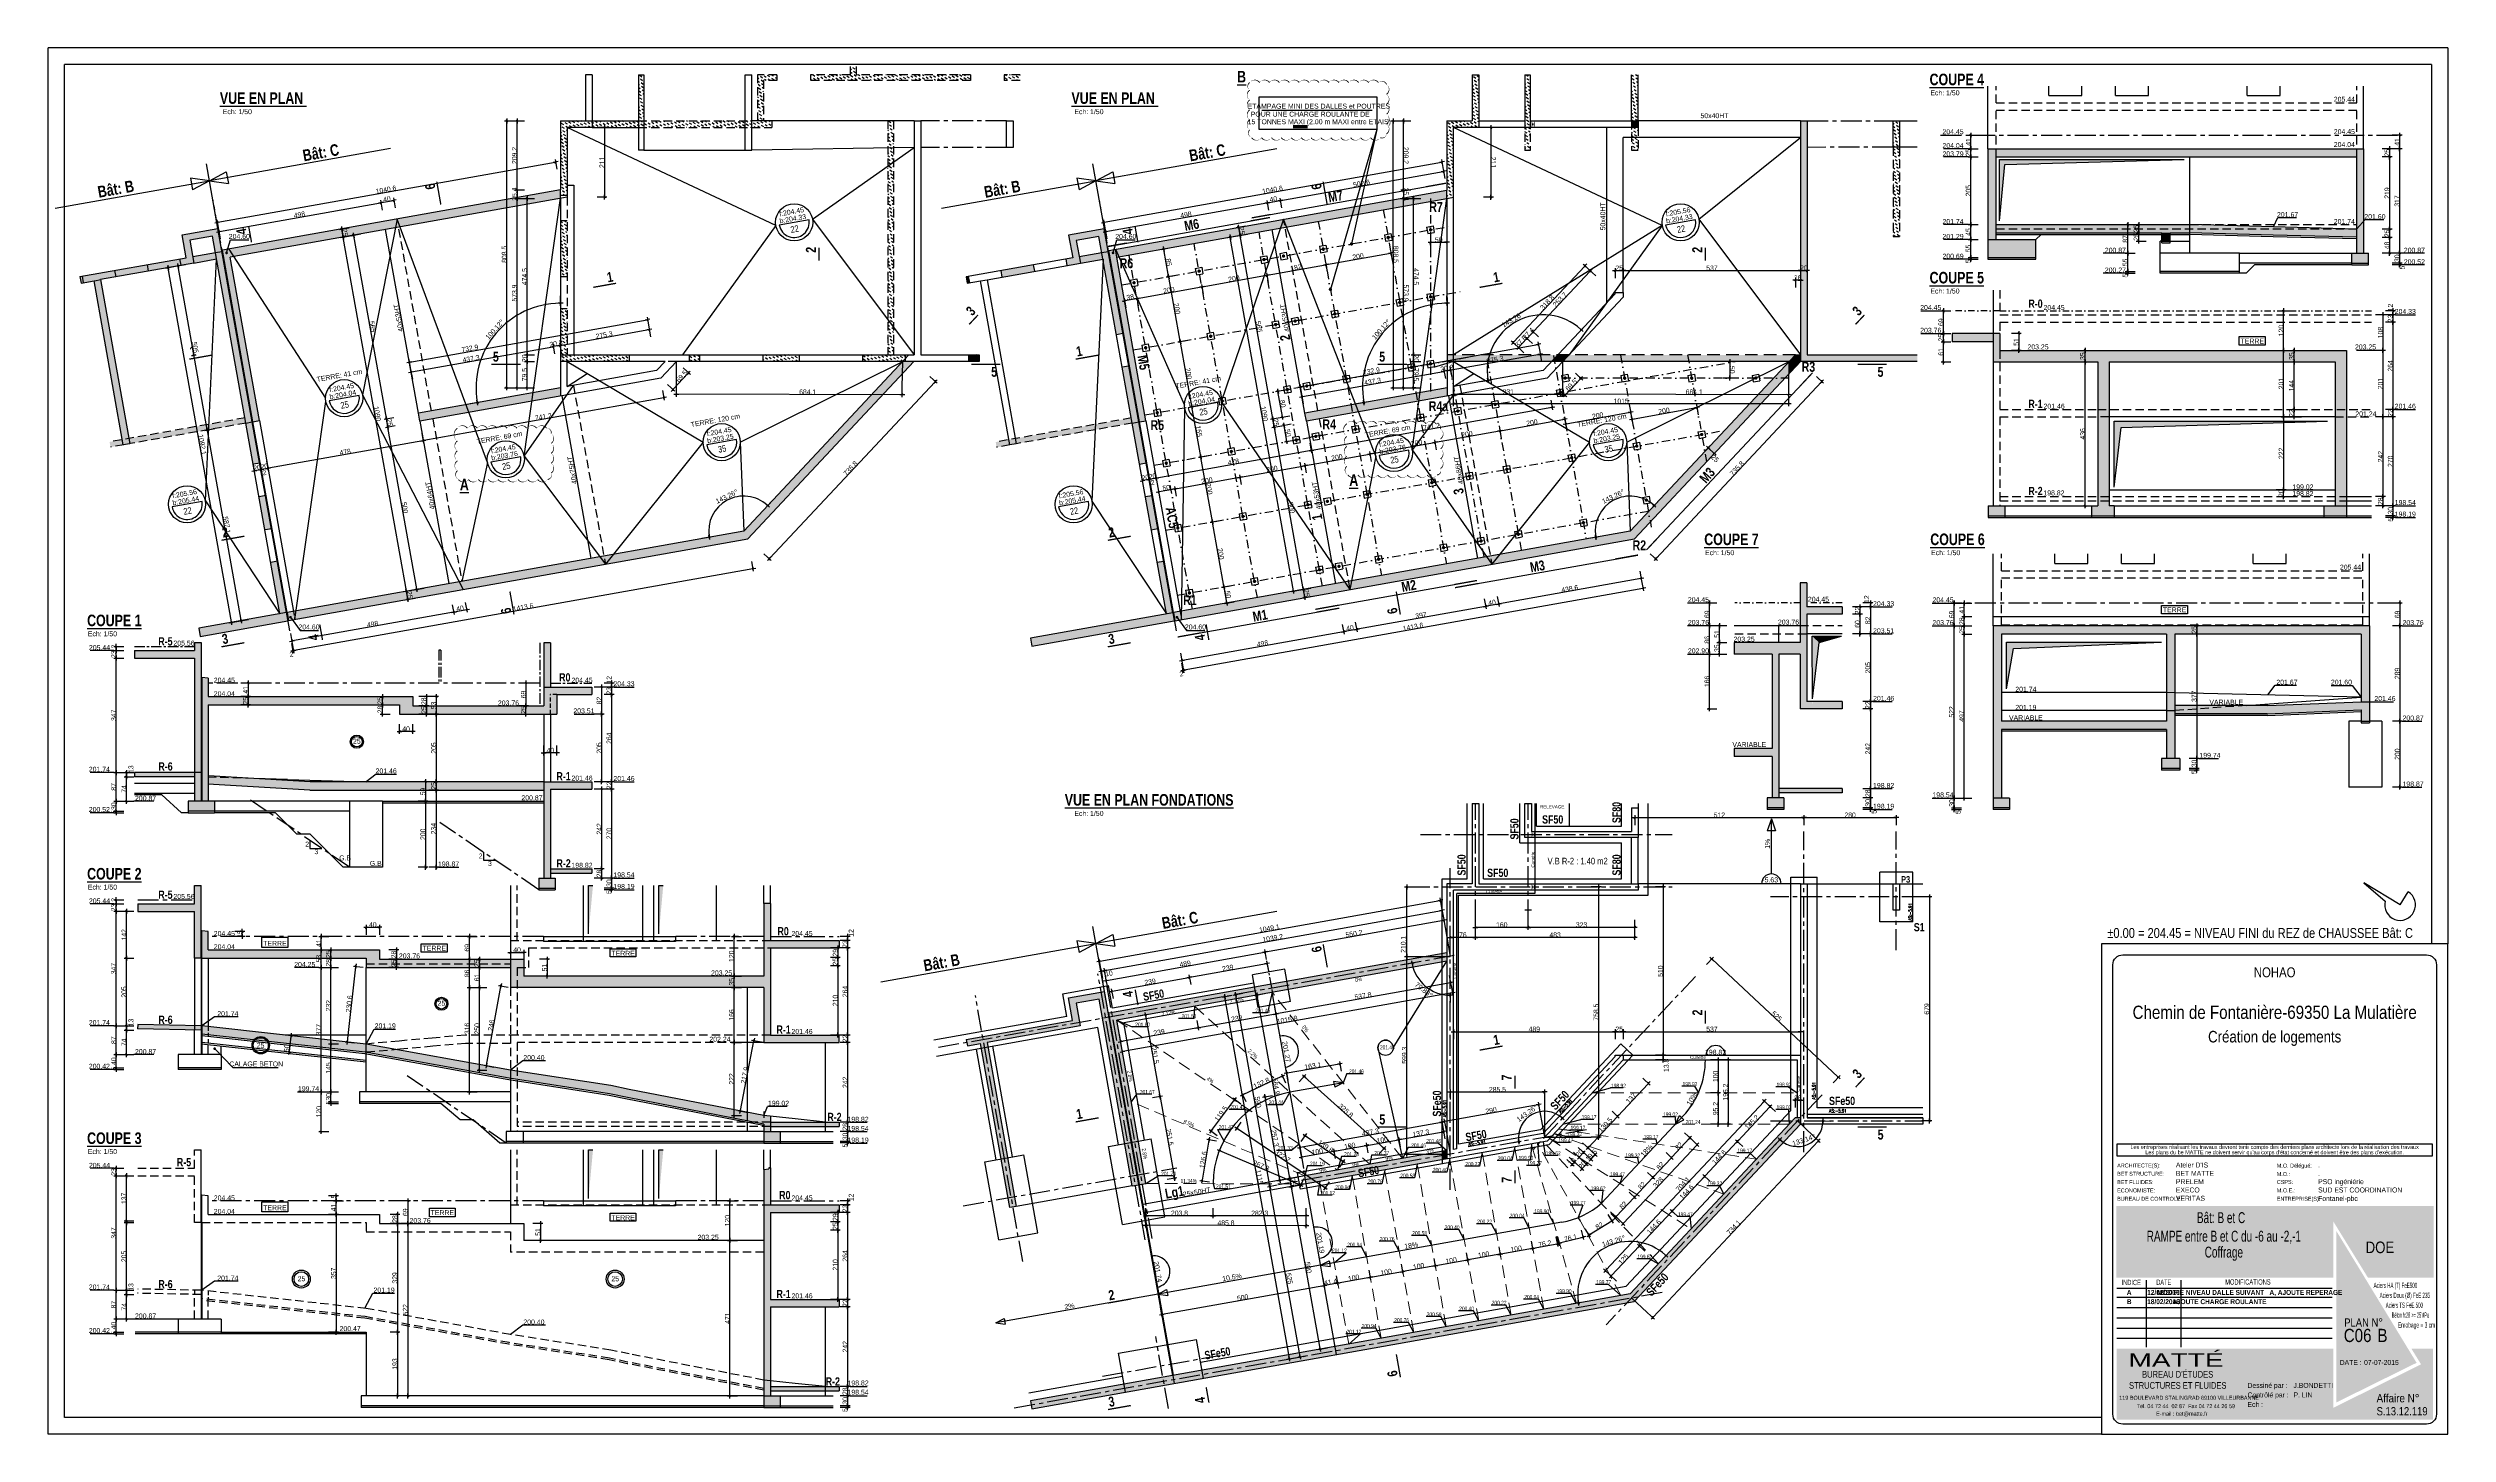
# Model space of a CAD drawing. Header units: millimetres. Extents: x -18089 to -10820, y 354 to 4554.
import ezdxf
from ezdxf.enums import TextEntityAlignment as Align

# ---------------------------------------------------------------- set-up
doc = ezdxf.new("R2010")
doc.units = ezdxf.units.MM
for name, pattern in [('AXES', [50.8, 31.75, -6.35, 6.35, -6.35]), ('CACHEx2', [19.05, 12.7, -6.35]), ('INTERROMPU2', [9.525, 6.35, -3.175]), ('TIRETPT2', [12.7, 6.35, -3.175, 0, -3.175]), ('TIRETPTX2', [50.8, 25.4, -12.7, 0, -12.7])]:
    doc.linetypes.add(name, pattern=pattern)
for name, color, linetype in [('01_Cad_2', 5, 'Continuous'), ('01_cartouche', 7, 'Continuous'), ('01_cote_gen', 4, 'Continuous'), ('01_linteaux', 3, 'Continuous'), ('01_murs_coup', 5, 'Continuous'), ('01_murs_sup', 2, 'INTERROMPU2'), ('01_poch_BN', 9, 'Continuous'), ('01_poch_murs', 251, 'Continuous'), ('01_sem', 42, 'Continuous'), ('01_texte', 230, 'Continuous'), ('01_tram_axes', 10, 'AXES'), ('AA_COTES', 2, 'Continuous')]:
    doc.layers.add(name, color=color, linetype=linetype)
doc.styles.add('ARIAL', font='arial.ttf')
doc.styles.add('ARIAL NA', font='ARIALN.TTF')
doc.styles.add('arialstyle', font='ARIALN.TTF')
doc.styles.add('cartouche', font='ARIALN.TTF', dxfattribs={"width": 0.01})
doc.styles.add('cartouche1', font='ARIALN.TTF')
doc.styles.add('impact', font='impact.ttf')
doc.styles.add('MATTE_TXT', font='arial.ttf')
doc.styles.add('SIMPLEX1', font='SIMPLEX.shx', dxfattribs={"width": 0.8, "height": 10})
doc.styles.add('STYLE2', font='ARIALN.TTF')
doc.styles.add('stylemattecart', font='ARIALN.TTF')
doc.dimstyles.new('JB50', dxfattribs={"dimscale": 0.1, "dimtxt": 150, "dimasz": 15, "dimexe": 0.1, "dimexo": 0.1, "dimgap": 0.09, "dimtad": 1, "dimdec": 1, "dimdsep": 46, "dimtxsty": 'STYLE2', "dimblk1": 'BOND_G', "dimblk2": 'BOND_D', "dimsah": 1, "dimcen": 1.5, "dimdle": 0.01, "dimse1": 1, "dimse2": 1, "dimclrd": 4, "dimclre": 2, "dimclrt": 6, "dimazin": 2, "dimtfac": 2.333333, "dimtdec": 1, "dimtix": 1, "dimtmove": 2, "dimatfit": 3, "dimldrblk": 'BOND_G', "dimfxl": 1, "dimtolj": 1, "dimtzin": 0, "dimarcsym": 0})
pattern_1 = [(145.117019, (-22527.913, 68689.641), (-11.0507782, -1.9718302), [7.9375, -7.9375])]
pattern_2 = [(145.124005, (-20168.725, 70469.525), (-11.05053765, -1.9731777), [7.9375, -7.9375])]

# ---------------------------------------------------------------- blocks, each defined once
blk = doc.blocks.new('BOND_G')
at = {"layer": 'AA_COTES', "color": 0}
for p, q in [((5, 0), (-5, 0)), ((1.8, 1.8), (-1.8, -1.8)), ((0, -5), (0, 15))]:
    blk.add_line(p, q, dxfattribs=at)
blk = doc.blocks.new('BOND_D')
at = {"layer": 'AA_COTES', "color": 0}
for p, q in [((5, 0), (-5, 0)), ((-1.8, -1.8), (1.8, 1.8)), ((0, 5), (0, -15))]:
    blk.add_line(p, q, dxfattribs=at)
blk = doc.blocks.new('*D524')
at = {"layer": '01_poch_murs', "color": 4, "lineweight": -2, "ltscale": 2, "transparency": 16777216}
blk.add_line((-16011.2, 1743.2), (-16011.2, 1860.2), dxfattribs=at)
at = {"layer": 'DEFPOINTS', "color": 0, "ltscale": 2, "transparency": 16777216}
for p in [(-16011.2, 1861.7), (-15976.4, 1861.7), (-15952.7, 1741.7)]:
    blk.add_point(p, dxfattribs=at)
at = {"layer": '01_poch_murs', "color": 4, "lineweight": -2, "ltscale": 2, "transparency": 16777216, "xscale": 1.5, "yscale": 1.5, "zscale": 1.5}
for name, p, rotation in [('BOND_D', (-16011.2, 1861.7), 90), ('BOND_G', (-16011.2, 1741.7), 270)]:
    blk.add_blockref(name, p, dxfattribs=dict(at, rotation=rotation))
at = {"layer": '01_poch_murs', "color": 6, "ltscale": 2, "transparency": 16777216, "insert": (-16018.9, 1801.7), "char_height": 15, "attachment_point": 5, "rotation": 90, "style": 'STYLE2'}
blk.add_mtext('\\A1;120', dxfattribs=at)
blk = doc.blocks.new('*D838')
at = {"layer": '01_poch_murs', "color": 4, "lineweight": -2, "transparency": 16777216}
blk.add_line((-14561.8, 1015.5), (-14762.5, 1015.5), dxfattribs=at)
at = {"layer": 'DEFPOINTS', "color": 0, "transparency": 16777216}
for p in [(-14560.3, 1112.5), (-14764, 1015.5), (-14764, 1009.2)]:
    blk.add_point(p, dxfattribs=at)
at = {"layer": '01_poch_murs', "color": 4, "lineweight": -2, "transparency": 16777216, "xscale": 1.5, "yscale": 1.5, "zscale": 1.5, "rotation": 180}
blk.add_blockref('BOND_D', (-14764, 1015.5), dxfattribs=at)
at = {"layer": '01_poch_murs', "color": 4, "lineweight": -2, "transparency": 16777216, "xscale": 1.5, "yscale": 1.5, "zscale": 1.5}
blk.add_blockref('BOND_G', (-14560.3, 1015.5), dxfattribs=at)
at = {"layer": '01_poch_murs', "color": 6, "transparency": 16777216, "insert": (-14662.1, 1023.1), "char_height": 15, "attachment_point": 5, "style": 'STYLE2'}
blk.add_mtext('\\A1;203.8', dxfattribs=at)
blk = doc.blocks.new('*D839')
at = {"layer": '01_poch_murs', "color": 4, "lineweight": -2, "transparency": 16777216}
blk.add_line((-17353.4, 1559.3), (-17358.5, 1512.6), dxfattribs=at)
at = {"layer": 'DEFPOINTS', "color": 0, "transparency": 16777216}
for p in [(-17351.3, 1560.5), (-17358.7, 1511.1), (-17356.8, 1510.8)]:
    blk.add_point(p, dxfattribs=at)
at = {"layer": '01_poch_murs', "color": 4, "lineweight": -2, "transparency": 16777216, "xscale": 1.5, "yscale": 1.5, "zscale": 1.5}
for name, p, rotation in [('BOND_G', (-17353.2, 1560.8), 83.69581806513294), ('BOND_D', (-17358.7, 1511.1), 263.695818065133)]:
    blk.add_blockref(name, p, dxfattribs=dict(at, rotation=rotation))
at = {"layer": '01_poch_murs', "color": 6, "transparency": 16777216, "insert": (-17366.2, 1523), "char_height": 15, "attachment_point": 5, "rotation": 83.69582, "style": 'STYLE2'}
blk.add_mtext('\\A1;50', dxfattribs=at)
blk = doc.blocks.new('*D525')
at = {"layer": '01_cote_gen', "color": 4, "lineweight": -2, "ltscale": 2, "transparency": 16777216}
blk.add_line((-13281.3, 2221.7), (-12772.3, 2221.7), dxfattribs=at)
at = {"layer": 'DEFPOINTS', "color": 0, "ltscale": 2, "transparency": 16777216}
for p in [(-13282.8, 2214), (-12770.8, 2221.7), (-12770.8, 2179.2)]:
    blk.add_point(p, dxfattribs=at)
at = {"layer": '01_cote_gen', "color": 4, "lineweight": -2, "ltscale": 2, "transparency": 16777216, "xscale": 1.5, "yscale": 1.5, "zscale": 1.5, "rotation": 180}
blk.add_blockref('BOND_G', (-13282.8, 2221.7), dxfattribs=at)
at = {"layer": '01_cote_gen', "color": 4, "lineweight": -2, "ltscale": 2, "transparency": 16777216, "xscale": 1.5, "yscale": 1.5, "zscale": 1.5}
blk.add_blockref('BOND_D', (-12770.8, 2221.7), dxfattribs=at)
at = {"layer": '01_cote_gen', "color": 6, "ltscale": 2, "transparency": 16777216, "insert": (-13026.8, 2229.4), "char_height": 15, "attachment_point": 5, "style": 'STYLE2'}
blk.add_mtext('\\A1;512', dxfattribs=at)
blk = doc.blocks.new('*D526')
at = {"layer": '01_cote_gen', "color": 4, "lineweight": -2, "ltscale": 2, "transparency": 16777216}
blk.add_line((-12769.3, 2221.7), (-12492.3, 2221.7), dxfattribs=at)
at = {"layer": 'DEFPOINTS', "color": 0, "ltscale": 2, "transparency": 16777216}
for p in [(-12490.8, 2221.7), (-12770.8, 2179.2), (-12490.8, 2179.2)]:
    blk.add_point(p, dxfattribs=at)
at = {"layer": '01_cote_gen', "color": 4, "lineweight": -2, "ltscale": 2, "transparency": 16777216, "xscale": 1.5, "yscale": 1.5, "zscale": 1.5, "rotation": 180}
blk.add_blockref('BOND_G', (-12770.8, 2221.7), dxfattribs=at)
at = {"layer": '01_cote_gen', "color": 4, "lineweight": -2, "ltscale": 2, "transparency": 16777216, "xscale": 1.5, "yscale": 1.5, "zscale": 1.5}
blk.add_blockref('BOND_D', (-12490.8, 2221.7), dxfattribs=at)
at = {"layer": '01_cote_gen', "color": 6, "ltscale": 2, "transparency": 16777216, "insert": (-12630.8, 2229.4), "char_height": 15, "attachment_point": 5, "style": 'STYLE2'}
blk.add_mtext('\\A1;280', dxfattribs=at)
blk = doc.blocks.new('*D527')
at = {"layer": '01_cote_gen', "color": 4, "lineweight": -2, "ltscale": 2, "transparency": 16777216}
blk.add_line((-13284.3, 1889.1), (-13604.3, 1889.1), dxfattribs=at)
at = {"layer": 'DEFPOINTS', "color": 0, "ltscale": 2, "transparency": 16777216}
for p in [(-13605.8, 1909.9), (-13282.8, 1909.9), (-13605.8, 1889.1)]:
    blk.add_point(p, dxfattribs=at)
at = {"layer": '01_cote_gen', "color": 4, "lineweight": -2, "ltscale": 2, "transparency": 16777216, "xscale": 1.5, "yscale": 1.5, "zscale": 1.5, "rotation": 180}
blk.add_blockref('BOND_D', (-13605.8, 1889.1), dxfattribs=at)
at = {"layer": '01_cote_gen', "color": 4, "lineweight": -2, "ltscale": 2, "transparency": 16777216, "xscale": 1.5, "yscale": 1.5, "zscale": 1.5}
blk.add_blockref('BOND_G', (-13282.8, 1889.1), dxfattribs=at)
at = {"layer": '01_cote_gen', "color": 6, "ltscale": 2, "transparency": 16777216, "insert": (-13444.3, 1896.8), "char_height": 15, "attachment_point": 5, "style": 'STYLE2'}
blk.add_mtext('\\A1;323', dxfattribs=at)
blk = doc.blocks.new('*D528')
at = {"layer": '01_cote_gen', "color": 4, "lineweight": -2, "ltscale": 2, "transparency": 16777216}
blk.add_line((-13607.3, 1889.1), (-13764.3, 1889.1), dxfattribs=at)
at = {"layer": 'DEFPOINTS', "color": 0, "ltscale": 2, "transparency": 16777216}
for p in [(-13765.8, 1909.9), (-13605.8, 1909.9), (-13765.8, 1889.1)]:
    blk.add_point(p, dxfattribs=at)
at = {"layer": '01_cote_gen', "color": 4, "lineweight": -2, "ltscale": 2, "transparency": 16777216, "xscale": 1.5, "yscale": 1.5, "zscale": 1.5, "rotation": 180}
blk.add_blockref('BOND_D', (-13765.8, 1889.1), dxfattribs=at)
at = {"layer": '01_cote_gen', "color": 4, "lineweight": -2, "ltscale": 2, "transparency": 16777216, "xscale": 1.5, "yscale": 1.5, "zscale": 1.5}
blk.add_blockref('BOND_G', (-13605.8, 1889.1), dxfattribs=at)
at = {"layer": '01_cote_gen', "color": 6, "ltscale": 2, "transparency": 16777216, "insert": (-13685.8, 1896.8), "char_height": 15, "attachment_point": 5, "style": 'STYLE2'}
blk.add_mtext('\\A1;160', dxfattribs=at)
blk = doc.blocks.new('*D529')
at = {"layer": '01_cote_gen', "color": 4, "lineweight": -2, "ltscale": 2, "transparency": 16777216}
blk.add_line((-13284.3, 1858.5), (-13764.3, 1858.5), dxfattribs=at)
at = {"layer": 'DEFPOINTS', "color": 0, "ltscale": 2, "transparency": 16777216}
for p in [(-13765.8, 1881.6), (-13765.8, 1858.5), (-13282.8, 1881.6)]:
    blk.add_point(p, dxfattribs=at)
at = {"layer": '01_cote_gen', "color": 4, "lineweight": -2, "ltscale": 2, "transparency": 16777216, "xscale": 1.5, "yscale": 1.5, "zscale": 1.5, "rotation": 180}
blk.add_blockref('BOND_D', (-13765.8, 1858.5), dxfattribs=at)
at = {"layer": '01_cote_gen', "color": 4, "lineweight": -2, "ltscale": 2, "transparency": 16777216, "xscale": 1.5, "yscale": 1.5, "zscale": 1.5}
blk.add_blockref('BOND_G', (-13282.8, 1858.5), dxfattribs=at)
at = {"layer": '01_cote_gen', "color": 6, "ltscale": 2, "transparency": 16777216, "insert": (-13524.3, 1866.1), "char_height": 15, "attachment_point": 5, "style": 'STYLE2'}
blk.add_mtext('\\A1;483', dxfattribs=at)
blk = doc.blocks.new('*D530')
at = {"layer": '01_cote_gen', "color": 4, "lineweight": -2, "ltscale": 2, "transparency": 16777216}
blk.add_line((-13767.3, 1858.5), (-13840.3, 1858.5), dxfattribs=at)
at = {"layer": 'DEFPOINTS', "color": 0, "ltscale": 2, "transparency": 16777216}
for p in [(-13841.8, 2068.2), (-13841.8, 1858.5), (-13765.8, 1851)]:
    blk.add_point(p, dxfattribs=at)
at = {"layer": '01_cote_gen', "color": 4, "lineweight": -2, "ltscale": 2, "transparency": 16777216, "xscale": 1.5, "yscale": 1.5, "zscale": 1.5, "rotation": 180}
blk.add_blockref('BOND_D', (-13841.8, 1858.5), dxfattribs=at)
at = {"layer": '01_cote_gen', "color": 4, "lineweight": -2, "ltscale": 2, "transparency": 16777216, "xscale": 1.5, "yscale": 1.5, "zscale": 1.5}
blk.add_blockref('BOND_G', (-13765.8, 1858.5), dxfattribs=at)
at = {"layer": '01_cote_gen', "color": 6, "ltscale": 2, "transparency": 16777216, "insert": (-13803.8, 1866.1), "char_height": 15, "attachment_point": 5, "style": 'STYLE2'}
blk.add_mtext('\\A1;76', dxfattribs=at)
blk = doc.blocks.new('*D531')
at = {"layer": '01_cote_gen', "color": 4, "lineweight": -2, "ltscale": 2, "transparency": 16777216}
blk.add_line((-13049, 1792.3), (-12667.6, 1435.9), dxfattribs=at)
at = {"layer": 'DEFPOINTS', "color": 0, "ltscale": 2, "transparency": 16777216}
for p in [(-13099.4, 1740.5), (-12715.9, 1382.1), (-12666.5, 1434.8)]:
    blk.add_point(p, dxfattribs=at)
at = {"layer": '01_cote_gen', "color": 4, "lineweight": -2, "ltscale": 2, "transparency": 16777216, "xscale": 1.5, "yscale": 1.5, "zscale": 1.5}
for name, p, rotation in [('BOND_G', (-13050.1, 1793.3), 136.9369686569223), ('BOND_D', (-12666.5, 1434.8), 316.9369686569223)]:
    blk.add_blockref(name, p, dxfattribs=dict(at, rotation=rotation))
at = {"layer": '01_cote_gen', "color": 6, "ltscale": 2, "transparency": 16777216, "insert": (-12853.1, 1619.7), "char_height": 15, "attachment_point": 5, "rotation": 316.93697, "style": 'STYLE2'}
blk.add_mtext('\\A1;525', dxfattribs=at)
blk = doc.blocks.new('*D532')
at = {"layer": '01_cote_gen', "color": 4, "lineweight": -2, "ltscale": 2, "transparency": 16777216}
blk.add_line((-13840.3, 1390.3), (-13557.8, 1390.3), dxfattribs=at)
at = {"layer": 'DEFPOINTS', "color": 0, "ltscale": 2, "transparency": 16777216}
for p in [(-13556.3, 1390.3), (-13841.8, 1368.8), (-13556.3, 1278.1)]:
    blk.add_point(p, dxfattribs=at)
at = {"layer": '01_cote_gen', "color": 4, "lineweight": -2, "ltscale": 2, "transparency": 16777216, "xscale": 1.5, "yscale": 1.5, "zscale": 1.5, "rotation": 180}
blk.add_blockref('BOND_G', (-13841.8, 1390.3), dxfattribs=at)
at = {"layer": '01_cote_gen', "color": 4, "lineweight": -2, "ltscale": 2, "transparency": 16777216, "xscale": 1.5, "yscale": 1.5, "zscale": 1.5}
blk.add_blockref('BOND_D', (-13556.3, 1390.3), dxfattribs=at)
at = {"layer": '01_cote_gen', "color": 6, "ltscale": 2, "transparency": 16777216, "insert": (-13699.1, 1397.9), "char_height": 15, "attachment_point": 5, "style": 'STYLE2'}
blk.add_mtext('\\A1;285.5', dxfattribs=at)
blk = doc.blocks.new('*D533')
at = {"layer": '01_cote_gen', "color": 4, "lineweight": -2, "ltscale": 2, "transparency": 16777216}
blk.add_line((-12727.7, 1241.4), (-13227.6, 708), dxfattribs=at)
at = {"layer": 'DEFPOINTS', "color": 0, "ltscale": 2, "transparency": 16777216}
for p in [(-12790.5, 1302.4), (-13292.5, 766.7), (-13228.6, 706.9)]:
    blk.add_point(p, dxfattribs=at)
at = {"layer": '01_cote_gen', "color": 4, "lineweight": -2, "ltscale": 2, "transparency": 16777216, "xscale": 1.5, "yscale": 1.5, "zscale": 1.5}
for name, p, rotation in [('BOND_G', (-12726.6, 1242.5), 46.85957807586593), ('BOND_D', (-13228.6, 706.9), 226.8595780758659)]:
    blk.add_blockref(name, p, dxfattribs=dict(at, rotation=rotation))
at = {"layer": '01_cote_gen', "color": 6, "ltscale": 2, "transparency": 16777216, "insert": (-12983.2, 979.9), "char_height": 15, "attachment_point": 5, "rotation": 46.85958, "style": 'STYLE2'}
blk.add_mtext('\\A1;734.1', dxfattribs=at)
blk = doc.blocks.new('*D534')
at = {"layer": '01_cote_gen', "color": 4, "lineweight": -2, "ltscale": 2, "transparency": 16777216}
blk.add_line((-13858.1, 1301.7), (-13575.6, 1352.1), dxfattribs=at)
at = {"layer": 'DEFPOINTS', "color": 0, "ltscale": 2, "transparency": 16777216}
for p in [(-13574.1, 1352.4), (-13556.3, 1252.9), (-13841.8, 1202)]:
    blk.add_point(p, dxfattribs=at)
at = {"layer": '01_cote_gen', "color": 4, "lineweight": -2, "ltscale": 2, "transparency": 16777216, "xscale": 1.5, "yscale": 1.5, "zscale": 1.5}
for name, p, rotation in [('BOND_G', (-13859.6, 1301.4), 190.1170188303473), ('BOND_D', (-13574.1, 1352.4), 10.11701883034731)]:
    blk.add_blockref(name, p, dxfattribs=dict(at, rotation=rotation))
at = {"layer": '01_cote_gen', "color": 6, "ltscale": 2, "transparency": 16777216, "insert": (-13718.2, 1334.4), "char_height": 15, "attachment_point": 5, "rotation": 10.11702, "style": 'STYLE2'}
blk.add_mtext('\\A1;290', dxfattribs=at)
blk = doc.blocks.new('*D535')
at = {"layer": '01_cote_gen', "color": 4, "lineweight": -2, "ltscale": 2, "transparency": 16777216}
blk.add_arc((-13556.3, 1252.9), 79, 47.94722, 189.02937, dxfattribs=at)
at = {"layer": 'DEFPOINTS', "color": 0, "ltscale": 2, "transparency": 16777216}
for p in [(-13562.7, 1331.7), (-13495, 1318.4), (-13556.3, 1252.9), (-13685.1, 1230)]:
    blk.add_point(p, dxfattribs=at)
at = {"layer": '01_cote_gen', "color": 4, "lineweight": -2, "ltscale": 2, "transparency": 16777216, "xscale": 1.5, "yscale": 1.5, "zscale": 1.5}
for name, p, rotation in [('BOND_G', (-13502.3, 1310.6), 317.4034009217315), ('BOND_D', (-13634.1, 1239.1), 279.5731959844874)]:
    blk.add_blockref(name, p, dxfattribs=dict(at, rotation=rotation))
at = {"layer": '01_cote_gen', "color": 6, "ltscale": 2, "transparency": 16777216, "insert": (-13608.8, 1326.1), "char_height": 15, "attachment_point": 5, "rotation": 35.67332, "style": 'STYLE2'}
blk.add_mtext('\\A1;143.26°', dxfattribs=at)
blk = doc.blocks.new('*D536')
at = {"layer": '01_cote_gen', "color": 4, "lineweight": -2, "ltscale": 2, "transparency": 16777216}
blk.add_arc((-12790.5, 1302.4), 77.5, 227.96834, 358.89123, dxfattribs=at)
at = {"layer": 'DEFPOINTS', "color": 0, "ltscale": 2, "transparency": 16777216}
for p in [(-12838, 1251.7), (-12790.5, 1302.4), (-12735.1, 1248.2), (-12705.9, 1302.4)]:
    blk.add_point(p, dxfattribs=at)
at = {"layer": '01_cote_gen', "color": 4, "lineweight": -2, "ltscale": 2, "transparency": 16777216, "xscale": 1.5, "yscale": 1.5, "zscale": 1.5}
for name, p, rotation in [('BOND_D', (-12713, 1302.4), 89.44561702159467), ('BOND_G', (-12843.5, 1245.8), 137.4139610542732)]:
    blk.add_blockref(name, p, dxfattribs=dict(at, rotation=rotation))
at = {"layer": '01_cote_gen', "color": 6, "ltscale": 2, "transparency": 16777216, "insert": (-12770.8, 1244.9), "char_height": 15, "attachment_point": 5, "rotation": 18.89388, "style": 'STYLE2'}
blk.add_mtext('\\A1;133.14°', dxfattribs=at)
blk = doc.blocks.new('*D537')
at = {"layer": '01_cote_gen', "color": 4, "lineweight": -2, "ltscale": 2, "transparency": 16777216}
blk.add_line((-13830.3, 1573), (-13344.3, 1573), dxfattribs=at)
at = {"layer": 'DEFPOINTS', "color": 0, "ltscale": 2, "transparency": 16777216}
for p in [(-13831.8, 1548.5), (-13342.8, 1573), (-13342.8, 1501.4)]:
    blk.add_point(p, dxfattribs=at)
at = {"layer": '01_cote_gen', "color": 4, "lineweight": -2, "ltscale": 2, "transparency": 16777216, "xscale": 1.5, "yscale": 1.5, "zscale": 1.5, "rotation": 180}
blk.add_blockref('BOND_G', (-13831.8, 1573), dxfattribs=at)
at = {"layer": '01_cote_gen', "color": 4, "lineweight": -2, "ltscale": 2, "transparency": 16777216, "xscale": 1.5, "yscale": 1.5, "zscale": 1.5}
blk.add_blockref('BOND_D', (-13342.8, 1573), dxfattribs=at)
at = {"layer": '01_cote_gen', "color": 6, "ltscale": 2, "transparency": 16777216, "insert": (-13587.3, 1580.7), "char_height": 15, "attachment_point": 5, "style": 'STYLE2'}
blk.add_mtext('\\A1;489', dxfattribs=at)
blk = doc.blocks.new('*D538')
at = {"layer": '01_cote_gen', "color": 4, "lineweight": -2, "ltscale": 2, "transparency": 16777216}
blk.add_line((-13341.3, 1573), (-13319.3, 1573), dxfattribs=at)
at = {"layer": 'DEFPOINTS', "color": 0, "ltscale": 2, "transparency": 16777216}
for p in [(-13342.8, 1550.5), (-13317.8, 1573), (-13317.8, 1501.4)]:
    blk.add_point(p, dxfattribs=at)
at = {"layer": '01_cote_gen', "color": 4, "lineweight": -2, "ltscale": 2, "transparency": 16777216, "xscale": 1.5, "yscale": 1.5, "zscale": 1.5, "rotation": 180}
blk.add_blockref('BOND_G', (-13342.8, 1573), dxfattribs=at)
at = {"layer": '01_cote_gen', "color": 4, "lineweight": -2, "ltscale": 2, "transparency": 16777216, "xscale": 1.5, "yscale": 1.5, "zscale": 1.5}
blk.add_blockref('BOND_D', (-13317.8, 1573), dxfattribs=at)
at = {"layer": '01_cote_gen', "color": 6, "ltscale": 2, "transparency": 16777216, "insert": (-13330.3, 1580.7), "char_height": 15, "attachment_point": 5, "style": 'STYLE2'}
blk.add_mtext('\\A1;25', dxfattribs=at)
blk = doc.blocks.new('*D539')
at = {"layer": '01_cote_gen', "color": 4, "lineweight": -2, "ltscale": 2, "transparency": 16777216}
blk.add_line((-13316.3, 1573), (-12782.3, 1573), dxfattribs=at)
at = {"layer": 'DEFPOINTS', "color": 0, "ltscale": 2, "transparency": 16777216}
for p in [(-13317.8, 1550.5), (-12780.8, 1573), (-12780.8, 1523)]:
    blk.add_point(p, dxfattribs=at)
at = {"layer": '01_cote_gen', "color": 4, "lineweight": -2, "ltscale": 2, "transparency": 16777216, "xscale": 1.5, "yscale": 1.5, "zscale": 1.5, "rotation": 180}
blk.add_blockref('BOND_G', (-13317.8, 1573), dxfattribs=at)
at = {"layer": '01_cote_gen', "color": 4, "lineweight": -2, "ltscale": 2, "transparency": 16777216, "xscale": 1.5, "yscale": 1.5, "zscale": 1.5}
blk.add_blockref('BOND_D', (-12780.8, 1573), dxfattribs=at)
at = {"layer": '01_cote_gen', "color": 6, "ltscale": 2, "transparency": 16777216, "insert": (-13049.3, 1580.7), "char_height": 15, "attachment_point": 5, "style": 'STYLE2'}
blk.add_mtext('\\A1;537', dxfattribs=at)
blk = doc.blocks.new('*D540')
at = {"layer": '01_cote_gen', "color": 4, "lineweight": -2, "ltscale": 2, "transparency": 16777216}
blk.add_line((-13197.5, 2010), (-13197.5, 1502.9), dxfattribs=at)
at = {"layer": 'DEFPOINTS', "color": 0, "ltscale": 2, "transparency": 16777216}
for p in [(-13169.6, 2011.5), (-13215, 1501.4), (-13197.5, 1501.4)]:
    blk.add_point(p, dxfattribs=at)
at = {"layer": '01_cote_gen', "color": 4, "lineweight": -2, "ltscale": 2, "transparency": 16777216, "xscale": 1.5, "yscale": 1.5, "zscale": 1.5}
for name, p, rotation in [('BOND_G', (-13197.5, 2011.5), 90), ('BOND_D', (-13197.5, 1501.4), 270)]:
    blk.add_blockref(name, p, dxfattribs=dict(at, rotation=rotation))
at = {"layer": '01_cote_gen', "color": 6, "ltscale": 2, "transparency": 16777216, "insert": (-13205.2, 1756.4), "char_height": 15, "attachment_point": 5, "rotation": 90, "style": 'STYLE2'}
blk.add_mtext('\\A1;510', dxfattribs=at)
blk = doc.blocks.new('*D541')
at = {"layer": '01_cote_gen', "color": 4, "lineweight": -2, "ltscale": 2, "transparency": 16777216}
blk.add_line((-13197.5, 1499.9), (-13197.5, 1489.1), dxfattribs=at)
at = {"layer": 'DEFPOINTS', "color": 0, "ltscale": 2, "transparency": 16777216}
for p in [(-13211.5, 1501.4), (-13211.5, 1487.6), (-13197.5, 1487.6)]:
    blk.add_point(p, dxfattribs=at)
at = {"layer": '01_cote_gen', "color": 4, "lineweight": -2, "ltscale": 2, "transparency": 16777216, "xscale": 1.5, "yscale": 1.5, "zscale": 1.5}
for name, p, rotation in [('BOND_G', (-13197.5, 1501.4), 90), ('BOND_D', (-13197.5, 1487.6), 270)]:
    blk.add_blockref(name, p, dxfattribs=dict(at, rotation=rotation))
at = {"layer": '01_cote_gen', "color": 6, "ltscale": 2, "transparency": 16777216, "insert": (-13187.7, 1471), "char_height": 15, "attachment_point": 5, "rotation": 90, "style": 'STYLE2'}
blk.add_mtext('\\A1;13.8', dxfattribs=at)
blk = doc.blocks.new('*D542')
at = {"layer": '01_cote_gen', "color": 4, "lineweight": -2, "ltscale": 2, "transparency": 16777216}
for p, q in [((-12798.3, 1365.5), (-12799.8, 1365.5)), ((-12780.8, 1365.5), (-12796.8, 1365.5)), ((-12779.3, 1365.5), (-12777.8, 1365.5))]:
    blk.add_line(p, q, dxfattribs=at)
at = {"layer": 'DEFPOINTS', "color": 0, "ltscale": 2, "transparency": 16777216}
for p in [(-12796.8, 1365.5), (-12796.8, 1312.4), (-12780.8, 1318.5)]:
    blk.add_point(p, dxfattribs=at)
at = {"layer": '01_cote_gen', "color": 4, "lineweight": -2, "ltscale": 2, "transparency": 16777216, "xscale": 1.5, "yscale": 1.5, "zscale": 1.5}
blk.add_blockref('BOND_D', (-12796.8, 1365.5), dxfattribs=at)
at = {"layer": '01_cote_gen', "color": 4, "lineweight": -2, "ltscale": 2, "transparency": 16777216, "xscale": 1.5, "yscale": 1.5, "zscale": 1.5, "rotation": 180}
blk.add_blockref('BOND_G', (-12780.8, 1365.5), dxfattribs=at)
at = {"layer": '01_cote_gen', "color": 6, "ltscale": 2, "transparency": 16777216, "insert": (-12788.8, 1373.2), "char_height": 15, "attachment_point": 5, "style": 'STYLE2'}
blk.add_mtext('\\A1;16', dxfattribs=at)
blk = doc.blocks.new('*D543')
at = {"layer": '01_cote_gen', "color": 4, "lineweight": -2, "ltscale": 2, "transparency": 16777216}
blk.add_line((-13392.5, 2010), (-13392.5, 1254.4), dxfattribs=at)
at = {"layer": 'DEFPOINTS', "color": 0, "ltscale": 2, "transparency": 16777216}
for p in [(-13494, 2011.5), (-13415, 1252.9), (-13392.5, 1252.9)]:
    blk.add_point(p, dxfattribs=at)
at = {"layer": '01_cote_gen', "color": 4, "lineweight": -2, "ltscale": 2, "transparency": 16777216, "xscale": 1.5, "yscale": 1.5, "zscale": 1.5}
for name, p, rotation in [('BOND_G', (-13392.5, 2011.5), 90), ('BOND_D', (-13392.5, 1252.9), 270)]:
    blk.add_blockref(name, p, dxfattribs=dict(at, rotation=rotation))
at = {"layer": '01_cote_gen', "color": 6, "ltscale": 2, "transparency": 16777216, "insert": (-13400.2, 1632.2), "char_height": 15, "attachment_point": 5, "rotation": 90, "style": 'STYLE2'}
blk.add_mtext('\\A1;758.5', dxfattribs=at)
blk = doc.blocks.new('*D544')
at = {"layer": '01_linteaux', "color": 4, "lineweight": -2, "ltscale": 2, "transparency": 16777216}
blk.add_line((-14224.7, 803.3), (-14714.1, 716.3), dxfattribs=at)
at = {"layer": 'DEFPOINTS', "color": 0, "ltscale": 2, "transparency": 16777216}
for p in [(-14274.1, 1089.4), (-14766.4, 1001.9), (-14715.5, 716)]:
    blk.add_point(p, dxfattribs=at)
at = {"layer": '01_linteaux', "color": 4, "lineweight": -2, "ltscale": 2, "transparency": 16777216, "xscale": 1.5, "yscale": 1.5, "zscale": 1.5}
for name, p, rotation in [('BOND_G', (-14223.3, 803.5), 10.08130532562896), ('BOND_D', (-14715.5, 716), 190.0813053256289)]:
    blk.add_blockref(name, p, dxfattribs=dict(at, rotation=rotation))
at = {"layer": '01_linteaux', "color": 6, "ltscale": 2, "transparency": 16777216, "insert": (-14470.7, 767.3), "char_height": 15, "attachment_point": 5, "rotation": 10.08131, "style": 'STYLE2'}
blk.add_mtext('\\A1;500', dxfattribs=at)
blk = doc.blocks.new('*D545')
at = {"layer": '01_cote_gen', "color": 4, "lineweight": -2, "ltscale": 2, "transparency": 16777216}
blk.add_line((-13116.9, 1250.1), (-13170.9, 1192.4), dxfattribs=at)
at = {"layer": 'DEFPOINTS', "color": 0, "ltscale": 2, "transparency": 16777216}
for p in [(-13159.9, 1292.4), (-13216, 1232.6), (-13171.9, 1191.3)]:
    blk.add_point(p, dxfattribs=at)
at = {"layer": '01_cote_gen', "color": 4, "lineweight": -2, "ltscale": 2, "transparency": 16777216, "xscale": 1.5, "yscale": 1.5, "zscale": 1.5}
for name, p, rotation in [('BOND_G', (-13115.9, 1251.1), 46.87622447662575), ('BOND_D', (-13171.9, 1191.3), 226.8762244766258)]:
    blk.add_blockref(name, p, dxfattribs=dict(at, rotation=rotation))
at = {"layer": '01_cote_gen', "color": 6, "ltscale": 2, "transparency": 16777216, "insert": (-13149.5, 1226.5), "char_height": 15, "attachment_point": 5, "rotation": 46.87622, "style": 'STYLE2'}
blk.add_mtext('\\A1;82', dxfattribs=at)
blk = doc.blocks.new('*D546')
at = {"layer": '01_cote_gen', "color": 4, "lineweight": -2, "ltscale": 2, "transparency": 16777216}
blk.add_line((-13173, 1190.2), (-13227, 1132.5), dxfattribs=at)
at = {"layer": 'DEFPOINTS', "color": 0, "ltscale": 2, "transparency": 16777216}
for p in [(-13272.1, 1172.7), (-13216, 1232.6), (-13228, 1131.4)]:
    blk.add_point(p, dxfattribs=at)
at = {"layer": '01_cote_gen', "color": 4, "lineweight": -2, "ltscale": 2, "transparency": 16777216, "xscale": 1.5, "yscale": 1.5, "zscale": 1.5}
for name, p, rotation in [('BOND_G', (-13171.9, 1191.3), 46.87622447660689), ('BOND_D', (-13228, 1131.4), 226.8762244766069)]:
    blk.add_blockref(name, p, dxfattribs=dict(at, rotation=rotation))
at = {"layer": '01_cote_gen', "color": 6, "ltscale": 2, "transparency": 16777216, "insert": (-13205.6, 1166.6), "char_height": 15, "attachment_point": 5, "rotation": 46.87622, "style": 'STYLE2'}
blk.add_mtext('\\A1;82', dxfattribs=at)
blk = doc.blocks.new('*D547')
at = {"layer": '01_cote_gen', "color": 4, "lineweight": -2, "ltscale": 2, "transparency": 16777216}
blk.add_line((-13229, 1130.3), (-13283, 1072.7), dxfattribs=at)
at = {"layer": 'DEFPOINTS', "color": 0, "ltscale": 2, "transparency": 16777216}
for p in [(-13272.1, 1172.7), (-13328.1, 1112.9), (-13284, 1071.6)]:
    blk.add_point(p, dxfattribs=at)
at = {"layer": '01_cote_gen', "color": 4, "lineweight": -2, "ltscale": 2, "transparency": 16777216, "xscale": 1.5, "yscale": 1.5, "zscale": 1.5}
for name, p, rotation in [('BOND_D', (-13284, 1071.6), 226.8762244766069), ('BOND_G', (-13228, 1131.4), 46.87622447660689)]:
    blk.add_blockref(name, p, dxfattribs=dict(at, rotation=rotation))
at = {"layer": '01_cote_gen', "color": 6, "ltscale": 2, "transparency": 16777216, "insert": (-13261.6, 1106.8), "char_height": 15, "attachment_point": 5, "rotation": 46.87622, "style": 'STYLE2'}
blk.add_mtext('\\A1;82', dxfattribs=at)
blk = doc.blocks.new('*D548')
at = {"layer": '01_cote_gen', "color": 4, "lineweight": -2, "ltscale": 2, "transparency": 16777216}
blk.add_line((-13285.1, 1070.5), (-13339.1, 1012.8), dxfattribs=at)
at = {"layer": 'DEFPOINTS', "color": 0, "ltscale": 2, "transparency": 16777216}
for p in [(-13328.1, 1112.9), (-13384.2, 1053.1), (-13340.1, 1011.7)]:
    blk.add_point(p, dxfattribs=at)
at = {"layer": '01_cote_gen', "color": 4, "lineweight": -2, "ltscale": 2, "transparency": 16777216, "xscale": 1.5, "yscale": 1.5, "zscale": 1.5}
for name, p, rotation in [('BOND_G', (-13284, 1071.6), 46.87622447660689), ('BOND_D', (-13340.1, 1011.7), 226.8762244766069)]:
    blk.add_blockref(name, p, dxfattribs=dict(at, rotation=rotation))
at = {"layer": '01_cote_gen', "color": 6, "ltscale": 2, "transparency": 16777216, "insert": (-13317.7, 1046.9), "char_height": 15, "attachment_point": 5, "rotation": 46.87622, "style": 'STYLE2'}
blk.add_mtext('\\A1;82', dxfattribs=at)
blk = doc.blocks.new('*D549')
at = {"layer": '01_cote_gen', "color": 4, "lineweight": -2, "ltscale": 2, "transparency": 16777216}
blk.add_line((-13095, 1229.6), (-13317.2, 992.4), dxfattribs=at)
at = {"layer": 'DEFPOINTS', "color": 0, "ltscale": 2, "transparency": 16777216}
for p in [(-13110.4, 1246), (-13334.6, 1006.6), (-13318.2, 991.3)]:
    blk.add_point(p, dxfattribs=at)
at = {"layer": '01_cote_gen', "color": 4, "lineweight": -2, "ltscale": 2, "transparency": 16777216, "xscale": 1.5, "yscale": 1.5, "zscale": 1.5}
for name, p, rotation in [('BOND_G', (-13094, 1230.7), 46.87622447662575), ('BOND_D', (-13318.2, 991.3), 226.8762244766257)]:
    blk.add_blockref(name, p, dxfattribs=dict(at, rotation=rotation))
at = {"layer": '01_cote_gen', "color": 6, "ltscale": 2, "transparency": 16777216, "insert": (-13211.7, 1116.2), "char_height": 15, "attachment_point": 5, "rotation": 46.87622, "style": 'STYLE2'}
blk.add_mtext('\\A1;328', dxfattribs=at)
blk = doc.blocks.new('*D550')
at = {"layer": '01_cote_gen', "color": 4, "lineweight": -2, "ltscale": 2, "transparency": 16777216}
blk.add_line((-13593.3, 916), (-13688.7, 898.9), dxfattribs=at)
at = {"layer": 'DEFPOINTS', "color": 0, "ltscale": 2, "transparency": 16777216}
for p in [(-13690.2, 898.6), (-13690.2, 898.6), (-13591.7, 916)]:
    blk.add_point(p, dxfattribs=at)
at = {"layer": '01_cote_gen', "color": 4, "lineweight": -2, "ltscale": 2, "transparency": 16777216, "xscale": 1.5, "yscale": 1.5, "zscale": 1.5}
for name, p, rotation in [('BOND_D', (-13690.2, 898.6), 190.1170188304189), ('BOND_G', (-13591.8, 916.2), 10.11701883041892)]:
    blk.add_blockref(name, p, dxfattribs=dict(at, rotation=rotation))
at = {"layer": '01_cote_gen', "color": 6, "ltscale": 2, "transparency": 16777216, "insert": (-13642.3, 915), "char_height": 15, "attachment_point": 5, "rotation": 10.11702, "style": 'STYLE2'}
blk.add_mtext('\\A1;100', dxfattribs=at)
blk = doc.blocks.new('*D551')
at = {"layer": '01_cote_gen', "color": 4, "lineweight": -2, "ltscale": 2, "transparency": 16777216}
blk.add_line((-13691.7, 898.4), (-13787.2, 881.3), dxfattribs=at)
at = {"layer": 'DEFPOINTS', "color": 0, "ltscale": 2, "transparency": 16777216}
for p in [(-13788.7, 881.1), (-13788.7, 881.1), (-13690.2, 898.6)]:
    blk.add_point(p, dxfattribs=at)
at = {"layer": '01_cote_gen', "color": 4, "lineweight": -2, "ltscale": 2, "transparency": 16777216, "xscale": 1.5, "yscale": 1.5, "zscale": 1.5}
for name, p, rotation in [('BOND_D', (-13788.7, 881.1), 190.1170188304189), ('BOND_G', (-13690.2, 898.6), 10.11701883041892)]:
    blk.add_blockref(name, p, dxfattribs=dict(at, rotation=rotation))
at = {"layer": '01_cote_gen', "color": 6, "ltscale": 2, "transparency": 16777216, "insert": (-13740.8, 897.4), "char_height": 15, "attachment_point": 5, "rotation": 10.11702, "style": 'STYLE2'}
blk.add_mtext('\\A1;100', dxfattribs=at)
blk = doc.blocks.new('*D552')
at = {"layer": '01_cote_gen', "color": 4, "lineweight": -2, "ltscale": 2, "transparency": 16777216}
blk.add_line((-13790.1, 880.8), (-13885.6, 863.8), dxfattribs=at)
at = {"layer": 'DEFPOINTS', "color": 0, "ltscale": 2, "transparency": 16777216}
for p in [(-13788.7, 881.1), (-13887.1, 863.5), (-13887.1, 863.5)]:
    blk.add_point(p, dxfattribs=at)
at = {"layer": '01_cote_gen', "color": 4, "lineweight": -2, "ltscale": 2, "transparency": 16777216, "xscale": 1.5, "yscale": 1.5, "zscale": 1.5}
for name, p, rotation in [('BOND_D', (-13887.1, 863.5), 190.1170188304189), ('BOND_G', (-13788.7, 881.1), 10.11701883041892)]:
    blk.add_blockref(name, p, dxfattribs=dict(at, rotation=rotation))
at = {"layer": '01_cote_gen', "color": 6, "ltscale": 2, "transparency": 16777216, "insert": (-13839.2, 879.8), "char_height": 15, "attachment_point": 5, "rotation": 10.11702, "style": 'STYLE2'}
blk.add_mtext('\\A1;100', dxfattribs=at)
blk = doc.blocks.new('*D553')
at = {"layer": '01_cote_gen', "color": 4, "lineweight": -2, "ltscale": 2, "transparency": 16777216}
blk.add_line((-13888.6, 863.3), (-13984.1, 846.2), dxfattribs=at)
at = {"layer": 'DEFPOINTS', "color": 0, "ltscale": 2, "transparency": 16777216}
for p in [(-13985.6, 846), (-13985.6, 846), (-13887.1, 863.5)]:
    blk.add_point(p, dxfattribs=at)
at = {"layer": '01_cote_gen', "color": 4, "lineweight": -2, "ltscale": 2, "transparency": 16777216, "xscale": 1.5, "yscale": 1.5, "zscale": 1.5}
for name, p, rotation in [('BOND_G', (-13887.1, 863.5), 10.11701883041892), ('BOND_D', (-13985.6, 846), 190.1170188304189)]:
    blk.add_blockref(name, p, dxfattribs=dict(at, rotation=rotation))
at = {"layer": '01_cote_gen', "color": 6, "ltscale": 2, "transparency": 16777216, "insert": (-13937.7, 862.3), "char_height": 15, "attachment_point": 5, "rotation": 10.11702, "style": 'STYLE2'}
blk.add_mtext('\\A1;100', dxfattribs=at)
blk = doc.blocks.new('*D554')
at = {"layer": '01_cote_gen', "color": 4, "lineweight": -2, "ltscale": 2, "transparency": 16777216}
blk.add_line((-13987, 845.7), (-14082.5, 828.6), dxfattribs=at)
at = {"layer": 'DEFPOINTS', "color": 0, "ltscale": 2, "transparency": 16777216}
for p in [(-14084, 828.4), (-14084, 828.4), (-13985.6, 846)]:
    blk.add_point(p, dxfattribs=at)
at = {"layer": '01_cote_gen', "color": 4, "lineweight": -2, "ltscale": 2, "transparency": 16777216, "xscale": 1.5, "yscale": 1.5, "zscale": 1.5}
for name, p, rotation in [('BOND_D', (-14084, 828.4), 190.1170188304189), ('BOND_G', (-13985.6, 846), 10.11701883041892)]:
    blk.add_blockref(name, p, dxfattribs=dict(at, rotation=rotation))
at = {"layer": '01_cote_gen', "color": 6, "ltscale": 2, "transparency": 16777216, "insert": (-14036.1, 844.7), "char_height": 15, "attachment_point": 5, "rotation": 10.11702, "style": 'STYLE2'}
blk.add_mtext('\\A1;100', dxfattribs=at)
blk = doc.blocks.new('*D555')
at = {"layer": '01_cote_gen', "color": 4, "lineweight": -2, "ltscale": 2, "transparency": 16777216}
blk.add_line((-14085.5, 828.1), (-14181, 811.1), dxfattribs=at)
at = {"layer": 'DEFPOINTS', "color": 0, "ltscale": 2, "transparency": 16777216}
for p in [(-14182.4, 810.8), (-14182.4, 810.8), (-14084, 828.4)]:
    blk.add_point(p, dxfattribs=at)
at = {"layer": '01_cote_gen', "color": 4, "lineweight": -2, "ltscale": 2, "transparency": 16777216, "xscale": 1.5, "yscale": 1.5, "zscale": 1.5}
for name, p, rotation in [('BOND_D', (-14182.4, 810.8), 190.1170188304189), ('BOND_G', (-14084, 828.4), 10.11701883041892)]:
    blk.add_blockref(name, p, dxfattribs=dict(at, rotation=rotation))
at = {"layer": '01_cote_gen', "color": 6, "ltscale": 2, "transparency": 16777216, "insert": (-14134.6, 827.2), "char_height": 15, "attachment_point": 5, "rotation": 10.11702, "style": 'STYLE2'}
blk.add_mtext('\\A1;100', dxfattribs=at)
blk = doc.blocks.new('*D556')
at = {"layer": '01_cote_gen', "color": 4, "lineweight": -2, "ltscale": 2, "transparency": 16777216}
blk.add_line((-14183.9, 810.6), (-14221.8, 803.8), dxfattribs=at)
at = {"layer": 'DEFPOINTS', "color": 0, "ltscale": 2, "transparency": 16777216}
for p in [(-14223.2, 803.5), (-14182.4, 810.8), (-14222.2, 797.6)]:
    blk.add_point(p, dxfattribs=at)
at = {"layer": '01_cote_gen', "color": 4, "lineweight": -2, "ltscale": 2, "transparency": 16777216, "xscale": 1.5, "yscale": 1.5, "zscale": 1.5}
for name, p, rotation in [('BOND_D', (-14223.2, 803.5), 190.1170188304189), ('BOND_G', (-14182.4, 810.8), 10.11701883041892)]:
    blk.add_blockref(name, p, dxfattribs=dict(at, rotation=rotation))
at = {"layer": '01_cote_gen', "color": 6, "ltscale": 2, "transparency": 16777216, "insert": (-14204.2, 814.6), "char_height": 15, "attachment_point": 5, "rotation": 10.11702, "style": 'STYLE2'}
blk.add_mtext('\\A1;41.4', dxfattribs=at)
blk = doc.blocks.new('*D557')
at = {"layer": '01_cote_gen', "color": 4, "lineweight": -2, "ltscale": 2, "transparency": 16777216}
blk.add_line((-13371, 850.1), (-12891.6, 1361.7), dxfattribs=at)
at = {"layer": 'DEFPOINTS', "color": 0, "ltscale": 2, "transparency": 16777216}
for p in [(-12890.6, 1362.8), (-12873.1, 1346.3), (-13354.5, 832.6)]:
    blk.add_point(p, dxfattribs=at)
at = {"layer": '01_cote_gen', "color": 4, "lineweight": -2, "ltscale": 2, "transparency": 16777216, "xscale": 1.5, "yscale": 1.5, "zscale": 1.5}
for name, p, rotation in [('BOND_D', (-12890.6, 1362.8), 46.85957807594682), ('BOND_G', (-13372.1, 849), 226.8595780759468)]:
    blk.add_blockref(name, p, dxfattribs=dict(at, rotation=rotation))
at = {"layer": '01_cote_gen', "color": 6, "ltscale": 2, "transparency": 16777216, "insert": (-13136.9, 1111.1), "char_height": 15, "attachment_point": 5, "rotation": 46.85958, "style": 'STYLE2'}
blk.add_mtext('\\A1;704.1', dxfattribs=at)
blk = doc.blocks.new('*D558')
at = {"layer": '01_cote_gen', "color": 4, "lineweight": -2, "ltscale": 2, "transparency": 16777216}
blk.add_line((-13030.7, 1486.1), (-13030.7, 1389.1), dxfattribs=at)
at = {"layer": 'DEFPOINTS', "color": 0, "ltscale": 2, "transparency": 16777216}
for p in [(-12999.1, 1487.6), (-13030.7, 1387.6), (-13008.9, 1387.6)]:
    blk.add_point(p, dxfattribs=at)
at = {"layer": '01_cote_gen', "color": 4, "lineweight": -2, "ltscale": 2, "transparency": 16777216, "xscale": 1.5, "yscale": 1.5, "zscale": 1.5}
for name, p, rotation in [('BOND_G', (-13030.7, 1487.6), 90), ('BOND_D', (-13030.7, 1387.6), 270)]:
    blk.add_blockref(name, p, dxfattribs=dict(at, rotation=rotation))
at = {"layer": '01_cote_gen', "color": 6, "ltscale": 2, "transparency": 16777216, "insert": (-13038.4, 1437.6), "char_height": 15, "attachment_point": 5, "rotation": 90, "style": 'STYLE2'}
blk.add_mtext('\\A1;100', dxfattribs=at)
blk = doc.blocks.new('*D559')
at = {"layer": '01_cote_gen', "color": 4, "lineweight": -2, "ltscale": 2, "transparency": 16777216}
blk.add_line((-13030.7, 1386.1), (-13030.7, 1293.9), dxfattribs=at)
at = {"layer": 'DEFPOINTS', "color": 0, "ltscale": 2, "transparency": 16777216}
for p in [(-13053.2, 1387.6), (-13053.2, 1292.4), (-13030.7, 1292.4)]:
    blk.add_point(p, dxfattribs=at)
at = {"layer": '01_cote_gen', "color": 4, "lineweight": -2, "ltscale": 2, "transparency": 16777216, "xscale": 1.5, "yscale": 1.5, "zscale": 1.5}
for name, p, rotation in [('BOND_G', (-13030.7, 1387.6), 90), ('BOND_D', (-13030.7, 1292.4), 270)]:
    blk.add_blockref(name, p, dxfattribs=dict(at, rotation=rotation))
at = {"layer": '01_cote_gen', "color": 6, "ltscale": 2, "transparency": 16777216, "insert": (-13038.4, 1340), "char_height": 15, "attachment_point": 5, "rotation": 90, "style": 'STYLE2'}
blk.add_mtext('\\A1;95.2', dxfattribs=at)
blk = doc.blocks.new('*D560')
at = {"layer": '01_cote_gen', "color": 4, "lineweight": -2, "ltscale": 2, "transparency": 16777216}
blk.add_line((-13000.5, 1486.1), (-13000.5, 1293.9), dxfattribs=at)
at = {"layer": 'DEFPOINTS', "color": 0, "ltscale": 2, "transparency": 16777216}
for p in [(-13005.4, 1487.6), (-13000.5, 1292.4), (-12998.4, 1292.4)]:
    blk.add_point(p, dxfattribs=at)
at = {"layer": '01_cote_gen', "color": 4, "lineweight": -2, "ltscale": 2, "transparency": 16777216, "xscale": 1.5, "yscale": 1.5, "zscale": 1.5}
for name, p, rotation in [('BOND_G', (-13000.5, 1487.6), 90), ('BOND_D', (-13000.5, 1292.4), 270)]:
    blk.add_blockref(name, p, dxfattribs=dict(at, rotation=rotation))
at = {"layer": '01_cote_gen', "color": 6, "ltscale": 2, "transparency": 16777216, "insert": (-13008.2, 1390), "char_height": 15, "attachment_point": 5, "rotation": 90, "style": 'STYLE2'}
blk.add_mtext('\\A1;195.2', dxfattribs=at)
blk = doc.blocks.new('*D561')
at = {"layer": '01_cote_gen', "color": 4, "lineweight": -2, "ltscale": 2, "transparency": 16777216}
blk.add_arc((-13297, 778.6), 158.8, 47.40063, 189.57596, dxfattribs=at)
at = {"layer": 'DEFPOINTS', "color": 0, "ltscale": 2, "transparency": 16777216}
for p in [(-13422.8, 875.6), (-13233.9, 846), (-13424.4, 755.9), (-13297, 778.6)]:
    blk.add_point(p, dxfattribs=at)
at = {"layer": '01_cote_gen', "color": 4, "lineweight": -2, "ltscale": 2, "transparency": 16777216, "xscale": 1.5, "yscale": 1.5, "zscale": 1.5}
for name, p, rotation in [('BOND_G', (-13188.4, 894.5), 317.130106039518), ('BOND_D', (-13453.4, 750.7), 279.8464908666948)]:
    blk.add_blockref(name, p, dxfattribs=dict(at, rotation=rotation))
at = {"layer": '01_cote_gen', "color": 6, "ltscale": 2, "transparency": 16777216, "insert": (-13346.9, 938.5), "char_height": 15, "attachment_point": 5, "rotation": 17.33504, "style": 'STYLE2'}
blk.add_mtext('\\A1;143.26°', dxfattribs=at)
blk = doc.blocks.new('*D562')
at = {"layer": '01_cote_gen', "color": 4, "lineweight": -2, "ltscale": 2, "transparency": 16777216}
blk.add_line((-14296.3, 589.1), (-14388, 1103), dxfattribs=at)
at = {"layer": 'DEFPOINTS', "color": 0, "ltscale": 2, "transparency": 16777216}
for p in [(-14388.2, 1104.5), (-14333.3, 1114.3), (-14241, 597.5)]:
    blk.add_point(p, dxfattribs=at)
at = {"layer": '01_cote_gen', "color": 4, "lineweight": -2, "ltscale": 2, "transparency": 16777216, "xscale": 1.5, "yscale": 1.5, "zscale": 1.5}
for name, p, rotation in [('BOND_D', (-14388.2, 1104.5), 100.1170188303492), ('BOND_G', (-14296, 587.7), 280.1170188303493)]:
    blk.add_blockref(name, p, dxfattribs=dict(at, rotation=rotation))
at = {"layer": '01_cote_gen', "color": 6, "ltscale": 2, "transparency": 16777216, "insert": (-14329, 825), "char_height": 15, "attachment_point": 5, "rotation": 280.11702, "style": 'STYLE2'}
blk.add_mtext('\\A1;525', dxfattribs=at)
blk = doc.blocks.new('*D563')
at = {"layer": '01_cote_gen', "color": 4, "lineweight": -2, "ltscale": 2, "transparency": 16777216}
blk.add_line((-14388.5, 1106), (-14491.6, 1683.9), dxfattribs=at)
at = {"layer": 'DEFPOINTS', "color": 0, "ltscale": 2, "transparency": 16777216}
for p in [(-14491.9, 1685.3), (-14487.4, 1686.1), (-14333.3, 1114.3)]:
    blk.add_point(p, dxfattribs=at)
at = {"layer": '01_cote_gen', "color": 4, "lineweight": -2, "ltscale": 2, "transparency": 16777216, "xscale": 1.5, "yscale": 1.5, "zscale": 1.5}
for name, p, rotation in [('BOND_D', (-14491.9, 1685.3), 100.117018830433), ('BOND_G', (-14388.2, 1104.5), 280.117018830433)]:
    blk.add_blockref(name, p, dxfattribs=dict(at, rotation=rotation))
at = {"layer": '01_cote_gen', "color": 6, "ltscale": 2, "transparency": 16777216, "insert": (-14424.3, 1359.5), "char_height": 15, "attachment_point": 5, "rotation": 280.11702, "style": 'STYLE2'}
blk.add_mtext('\\A1;590', dxfattribs=at)
blk = doc.blocks.new('*D564')
at = {"layer": '01_cote_gen', "color": 4, "lineweight": -2, "ltscale": 2, "transparency": 16777216}
blk.add_line((-14329.3, 583.2), (-14524.7, 1678), dxfattribs=at)
at = {"layer": 'DEFPOINTS', "color": 0, "ltscale": 2, "transparency": 16777216}
for p in [(-14524.9, 1679.4), (-14499.2, 1684), (-14303.4, 586.4)]:
    blk.add_point(p, dxfattribs=at)
at = {"layer": '01_cote_gen', "color": 4, "lineweight": -2, "ltscale": 2, "transparency": 16777216, "xscale": 1.5, "yscale": 1.5, "zscale": 1.5}
for name, p, rotation in [('BOND_D', (-14524.9, 1679.4), 100.1170188303619), ('BOND_G', (-14329.1, 581.8), 280.1170188303619)]:
    blk.add_blockref(name, p, dxfattribs=dict(at, rotation=rotation))
at = {"layer": '01_cote_gen', "color": 6, "ltscale": 2, "transparency": 16777216, "insert": (-14419.5, 1132), "char_height": 15, "attachment_point": 5, "rotation": 280.11702, "style": 'STYLE2'}
blk.add_mtext('\\A1;1115', dxfattribs=at)
blk = doc.blocks.new('*D565')
at = {"layer": '01_cote_gen', "color": 4, "lineweight": -2, "ltscale": 2, "transparency": 16777216}
blk.add_line((-14888.2, 1758.3), (-13868.1, 1940.3), dxfattribs=at)
at = {"layer": 'DEFPOINTS', "color": 0, "ltscale": 2, "transparency": 16777216}
for p in [(-13866.7, 1940.5), (-13841.8, 1801.3), (-14864.8, 1618.8)]:
    blk.add_point(p, dxfattribs=at)
at = {"layer": '01_cote_gen', "color": 4, "lineweight": -2, "ltscale": 2, "transparency": 16777216, "xscale": 1.5, "yscale": 1.5, "zscale": 1.5}
for name, p, rotation in [('BOND_D', (-13866.7, 1940.5), 10.11701883034837), ('BOND_G', (-14889.7, 1758), 190.1170188303484)]:
    blk.add_blockref(name, p, dxfattribs=dict(at, rotation=rotation))
at = {"layer": '01_cote_gen', "color": 6, "ltscale": 2, "transparency": 16777216, "insert": (-14379.5, 1856.8), "char_height": 15, "attachment_point": 5, "rotation": 10.11702, "style": 'STYLE2'}
blk.add_mtext('\\A1;1039.2', dxfattribs=at)
blk = doc.blocks.new('*D566')
at = {"layer": '01_cote_gen', "color": 4, "lineweight": -2, "ltscale": 2, "transparency": 16777216}
blk.add_line((-14898, 1756.5), (-14891.2, 1757.7), dxfattribs=at)
at = {"layer": 'DEFPOINTS', "color": 0, "ltscale": 2, "transparency": 16777216}
for p in [(-14889.7, 1758), (-14895.8, 1736), (-14886.1, 1737.8)]:
    blk.add_point(p, dxfattribs=at)
at = {"layer": '01_cote_gen', "color": 4, "lineweight": -2, "ltscale": 2, "transparency": 16777216, "xscale": 1.5, "yscale": 1.5, "zscale": 1.5}
for name, p, rotation in [('BOND_G', (-14899.5, 1756.3), 190.117018830368), ('BOND_D', (-14889.7, 1758), 10.11701883036799)]:
    blk.add_blockref(name, p, dxfattribs=dict(at, rotation=rotation))
at = {"layer": '01_cote_gen', "color": 6, "ltscale": 2, "transparency": 16777216, "insert": (-14875.7, 1749.5), "char_height": 15, "attachment_point": 5, "rotation": 10.11702, "style": 'STYLE2'}
blk.add_mtext('\\A1;10', dxfattribs=at)
blk = doc.blocks.new('*D567')
at = {"layer": '01_cote_gen', "color": 4, "lineweight": -2, "ltscale": 2, "transparency": 16777216}
blk.add_line((-14903.4, 1786.8), (-13873.6, 1970.6), dxfattribs=at)
at = {"layer": 'DEFPOINTS', "color": 0, "ltscale": 2, "transparency": 16777216}
for p in [(-13872.1, 1970.8), (-13868, 1947.9), (-14900.8, 1763.6)]:
    blk.add_point(p, dxfattribs=at)
at = {"layer": '01_cote_gen', "color": 4, "lineweight": -2, "ltscale": 2, "transparency": 16777216, "xscale": 1.5, "yscale": 1.5, "zscale": 1.5}
for name, p, rotation in [('BOND_D', (-13872.1, 1970.8), 10.1170188303501), ('BOND_G', (-14904.9, 1786.6), 190.1170188303501)]:
    blk.add_blockref(name, p, dxfattribs=dict(at, rotation=rotation))
at = {"layer": '01_cote_gen', "color": 6, "ltscale": 2, "transparency": 16777216, "insert": (-14389.8, 1886.3), "char_height": 15, "attachment_point": 5, "rotation": 10.11702, "style": 'STYLE2'}
blk.add_mtext('\\A1;1049.1', dxfattribs=at)
blk = doc.blocks.new('*D568')
at = {"layer": '01_cote_gen', "color": 4, "lineweight": -2, "ltscale": 2, "transparency": 16777216}
blk.add_line((-13973, 1802.8), (-13973, 2010), dxfattribs=at)
at = {"layer": 'DEFPOINTS', "color": 0, "ltscale": 2, "transparency": 16777216}
for p in [(-13973, 2011.5), (-13967.7, 2011.5), (-13841.8, 1801.3)]:
    blk.add_point(p, dxfattribs=at)
at = {"layer": '01_cote_gen', "color": 4, "lineweight": -2, "ltscale": 2, "transparency": 16777216, "xscale": 1.5, "yscale": 1.5, "zscale": 1.5}
for name, p, rotation in [('BOND_D', (-13973, 2011.5), 90), ('BOND_G', (-13973, 1801.3), 270)]:
    blk.add_blockref(name, p, dxfattribs=dict(at, rotation=rotation))
at = {"layer": '01_cote_gen', "color": 6, "ltscale": 2, "transparency": 16777216, "insert": (-13983.9, 1837.7), "char_height": 15, "attachment_point": 5, "rotation": 90, "style": 'STYLE2'}
blk.add_mtext('\\A1;210.1', dxfattribs=at)
blk = doc.blocks.new('*D569')
at = {"layer": '01_cote_gen', "color": 4, "lineweight": -2, "ltscale": 2, "transparency": 16777216}
blk.add_line((-14882.9, 1728.6), (-14404.5, 1813.9), dxfattribs=at)
at = {"layer": 'DEFPOINTS', "color": 0, "ltscale": 2, "transparency": 16777216}
for p in [(-14403, 1814.2), (-14393.2, 1759.2), (-14874.5, 1673.3)]:
    blk.add_point(p, dxfattribs=at)
at = {"layer": '01_cote_gen', "color": 4, "lineweight": -2, "ltscale": 2, "transparency": 16777216, "xscale": 1.5, "yscale": 1.5, "zscale": 1.5}
for name, p, rotation in [('BOND_D', (-14403, 1814.2), 10.11701883035169), ('BOND_G', (-14884.4, 1728.3), 190.1170188303517)]:
    blk.add_blockref(name, p, dxfattribs=dict(at, rotation=rotation))
at = {"layer": '01_cote_gen', "color": 6, "ltscale": 2, "transparency": 16777216, "insert": (-14645, 1778.8), "char_height": 15, "attachment_point": 5, "rotation": 10.11702, "style": 'STYLE2'}
blk.add_mtext('\\A1;489', dxfattribs=at)
blk = doc.blocks.new('*D570')
at = {"layer": '01_cote_gen', "color": 4, "lineweight": -2, "ltscale": 2, "transparency": 16777216}
blk.add_line((-14401.5, 1814.5), (-13862.8, 1910.6), dxfattribs=at)
at = {"layer": 'DEFPOINTS', "color": 0, "ltscale": 2, "transparency": 16777216}
for p in [(-13861.4, 1910.8), (-13859.1, 1897.9), (-14393.2, 1759.2)]:
    blk.add_point(p, dxfattribs=at)
at = {"layer": '01_cote_gen', "color": 4, "lineweight": -2, "ltscale": 2, "transparency": 16777216, "xscale": 1.5, "yscale": 1.5, "zscale": 1.5}
for name, p, rotation in [('BOND_D', (-13861.4, 1910.8), 10.11701883041886), ('BOND_G', (-14403, 1814.2), 190.1170188304189)]:
    blk.add_blockref(name, p, dxfattribs=dict(at, rotation=rotation))
at = {"layer": '01_cote_gen', "color": 6, "ltscale": 2, "transparency": 16777216, "insert": (-14133.5, 1870.1), "char_height": 15, "attachment_point": 5, "rotation": 10.11702, "style": 'STYLE2'}
blk.add_mtext('\\A1;550.2', dxfattribs=at)
blk = doc.blocks.new('*D571')
at = {"layer": '01_cote_gen', "color": 4, "lineweight": -2, "ltscale": 2, "transparency": 16777216}
blk.add_line((-13973, 1203.5), (-13973, 1799.8), dxfattribs=at)
at = {"layer": 'DEFPOINTS', "color": 0, "ltscale": 2, "transparency": 16777216}
for p in [(-13973, 1801.3), (-13866.8, 1801.3), (-13841.8, 1202)]:
    blk.add_point(p, dxfattribs=at)
at = {"layer": '01_cote_gen', "color": 4, "lineweight": -2, "ltscale": 2, "transparency": 16777216, "xscale": 1.5, "yscale": 1.5, "zscale": 1.5}
for name, p, rotation in [('BOND_D', (-13973, 1801.3), 90), ('BOND_G', (-13973, 1202), 270)]:
    blk.add_blockref(name, p, dxfattribs=dict(at, rotation=rotation))
at = {"layer": '01_cote_gen', "color": 6, "ltscale": 2, "transparency": 16777216, "insert": (-13980.6, 1501.7), "char_height": 15, "attachment_point": 5, "rotation": 90, "style": 'STYLE2'}
blk.add_mtext('\\A1;599.3', dxfattribs=at)
blk = doc.blocks.new('*D572')
at = {"layer": '01_cote_gen', "color": 4, "lineweight": -2, "ltscale": 2, "transparency": 16777216}
blk.add_arc((-13841.8, 1801.3), 117.8, 190.84641, 269.2706, dxfattribs=at)
at = {"layer": 'DEFPOINTS', "color": 0, "ltscale": 2, "transparency": 16777216}
for p in [(-13943.6, 1783.2), (-13841.8, 1801.3), (-13936.2, 1730.8), (-13841.8, 1706.4)]:
    blk.add_point(p, dxfattribs=at)
at = {"layer": '01_cote_gen', "color": 4, "lineweight": -2, "ltscale": 2, "transparency": 16777216, "xscale": 1.5, "yscale": 1.5, "zscale": 1.5}
for name, p, rotation in [('BOND_G', (-13957.8, 1780.6), 100.4817167828095), ('BOND_D', (-13841.8, 1683.5), 359.6353020475394)]:
    blk.add_blockref(name, p, dxfattribs=dict(at, rotation=rotation))
at = {"layer": '01_cote_gen', "color": 6, "ltscale": 2, "transparency": 16777216, "insert": (-13922, 1699.5), "char_height": 15, "attachment_point": 5, "rotation": 321.77148, "style": 'STYLE2'}
blk.add_mtext('\\A1;79.88°', dxfattribs=at)
blk = doc.blocks.new('*D573')
at = {"layer": '01_cote_gen', "color": 4, "lineweight": -2, "ltscale": 2, "transparency": 16777216}
blk.add_line((-17569.9, 3997.7), (-17082.6, 4084.6), dxfattribs=at)
at = {"layer": 'DEFPOINTS', "color": 0, "ltscale": 2, "transparency": 16777216}
for p in [(-17081.1, 4084.9), (-17066.6, 4003.7), (-17561.3, 3940.8)]:
    blk.add_point(p, dxfattribs=at)
at = {"layer": '01_cote_gen', "color": 4, "lineweight": -2, "ltscale": 2, "transparency": 16777216, "xscale": 1.5, "yscale": 1.5, "zscale": 1.5}
for name, p, rotation in [('BOND_D', (-17081.1, 4084.9), 10.11701883041891), ('BOND_G', (-17571.4, 3997.4), 190.1170188304189)]:
    blk.add_blockref(name, p, dxfattribs=dict(at, rotation=rotation))
at = {"layer": '01_cote_gen', "color": 6, "ltscale": 2, "transparency": 16777216, "insert": (-17327.6, 4048.7), "char_height": 15, "attachment_point": 5, "rotation": 10.11702, "style": 'STYLE2'}
blk.add_mtext('\\A1;498', dxfattribs=at)
blk = doc.blocks.new('*D574')
at = {"layer": '01_cote_gen', "color": 4, "lineweight": -2, "ltscale": 2, "transparency": 16777216}
blk.add_line((-17079.6, 4085.2), (-17043.2, 4091.7), dxfattribs=at)
at = {"layer": 'DEFPOINTS', "color": 0, "ltscale": 2, "transparency": 16777216}
for p in [(-17041.7, 4091.9), (-17077.2, 4062.8), (-17027.2, 4010.7)]:
    blk.add_point(p, dxfattribs=at)
at = {"layer": '01_cote_gen', "color": 4, "lineweight": -2, "ltscale": 2, "transparency": 16777216, "xscale": 1.5, "yscale": 1.5, "zscale": 1.5}
for name, p, rotation in [('BOND_G', (-17081.1, 4084.9), 190.1170188304189), ('BOND_D', (-17041.7, 4091.9), 10.11701883041891)]:
    blk.add_blockref(name, p, dxfattribs=dict(at, rotation=rotation))
at = {"layer": '01_cote_gen', "color": 6, "ltscale": 2, "transparency": 16777216, "insert": (-17062.8, 4096), "char_height": 15, "attachment_point": 5, "rotation": 10.11702, "style": 'STYLE2'}
blk.add_mtext('\\A1;40', dxfattribs=at)
blk = doc.blocks.new('*D575')
at = {"layer": '01_cote_gen', "color": 4, "lineweight": -2, "ltscale": 2, "transparency": 16777216}
blk.add_line((-17574.9, 4025.8), (-16553.4, 4208.1), dxfattribs=at)
at = {"layer": 'DEFPOINTS', "color": 0, "ltscale": 2, "transparency": 16777216}
for p in [(-16551.9, 4208.3), (-16536.8, 4123.6), (-17567.4, 3975.3)]:
    blk.add_point(p, dxfattribs=at)
at = {"layer": '01_cote_gen', "color": 4, "lineweight": -2, "ltscale": 2, "transparency": 16777216, "xscale": 1.5, "yscale": 1.5, "zscale": 1.5}
for name, p, rotation in [('BOND_D', (-16551.9, 4208.3), 10.11701883041891), ('BOND_G', (-17576.4, 4025.5), 190.1170188304189)]:
    blk.add_blockref(name, p, dxfattribs=dict(at, rotation=rotation))
at = {"layer": '01_cote_gen', "color": 6, "ltscale": 2, "transparency": 16777216, "insert": (-17065.5, 4124.5), "char_height": 15, "attachment_point": 5, "rotation": 10.11702, "style": 'STYLE2'}
blk.add_mtext('\\A1;1040.6', dxfattribs=at)
blk = doc.blocks.new('*D576')
at = {"layer": '01_cote_gen', "color": 4, "lineweight": -2, "ltscale": 2, "transparency": 16777216}
blk.add_line((-16861.3, 2844.2), (-17348.5, 2757.2), dxfattribs=at)
at = {"layer": 'DEFPOINTS', "color": 0, "ltscale": 2, "transparency": 16777216}
for p in [(-16875, 2929.6), (-17365.2, 2842.2), (-17350, 2757)]:
    blk.add_point(p, dxfattribs=at)
at = {"layer": '01_cote_gen', "color": 4, "lineweight": -2, "ltscale": 2, "transparency": 16777216, "xscale": 1.5, "yscale": 1.5, "zscale": 1.5}
for name, p, rotation in [('BOND_G', (-16859.8, 2844.4), 10.11701883041892), ('BOND_D', (-17350, 2757), 190.1170188304189)]:
    blk.add_blockref(name, p, dxfattribs=dict(at, rotation=rotation))
at = {"layer": '01_cote_gen', "color": 6, "ltscale": 2, "transparency": 16777216, "insert": (-17106.2, 2808.2), "char_height": 15, "attachment_point": 5, "rotation": 10.11702, "style": 'STYLE2'}
blk.add_mtext('\\A1;498', dxfattribs=at)
blk = doc.blocks.new('*D577')
at = {"layer": '01_cote_gen', "color": 4, "lineweight": -2, "ltscale": 2, "transparency": 16777216}
blk.add_line((-16821.9, 2851.2), (-16858.3, 2844.7), dxfattribs=at)
at = {"layer": 'DEFPOINTS', "color": 0, "ltscale": 2, "transparency": 16777216}
for p in [(-16875, 2929.6), (-16835.6, 2936.7), (-16859.8, 2844.4)]:
    blk.add_point(p, dxfattribs=at)
at = {"layer": '01_cote_gen', "color": 4, "lineweight": -2, "ltscale": 2, "transparency": 16777216, "xscale": 1.5, "yscale": 1.5, "zscale": 1.5}
for name, p, rotation in [('BOND_D', (-16859.8, 2844.4), 190.1170188304189), ('BOND_G', (-16820.4, 2851.5), 10.11701883041892)]:
    blk.add_blockref(name, p, dxfattribs=dict(at, rotation=rotation))
at = {"layer": '01_cote_gen', "color": 6, "ltscale": 2, "transparency": 16777216, "insert": (-16841.4, 2855.5), "char_height": 15, "attachment_point": 5, "rotation": 10.11702, "style": 'STYLE2'}
blk.add_mtext('\\A1;40', dxfattribs=at)
blk = doc.blocks.new('*D578')
at = {"layer": '01_cote_gen', "color": 4, "lineweight": -2, "ltscale": 2, "transparency": 16777216}
blk.add_line((-15954.6, 2975.5), (-17343.3, 2727.7), dxfattribs=at)
at = {"layer": 'DEFPOINTS', "color": 0, "ltscale": 2, "transparency": 16777216}
for p in [(-15969.4, 3066.8), (-17354.1, 2780.1), (-17344.7, 2727.4)]:
    blk.add_point(p, dxfattribs=at)
at = {"layer": '01_cote_gen', "color": 4, "lineweight": -2, "ltscale": 2, "transparency": 16777216, "xscale": 1.5, "yscale": 1.5, "zscale": 1.5}
for name, p, rotation in [('BOND_G', (-15953.2, 2975.7), 10.11701883041892), ('BOND_D', (-17344.7, 2727.4), 190.1170188304189)]:
    blk.add_blockref(name, p, dxfattribs=dict(at, rotation=rotation))
at = {"layer": '01_cote_gen', "color": 6, "ltscale": 2, "transparency": 16777216, "insert": (-16650.3, 2859.1), "char_height": 15, "attachment_point": 5, "rotation": 10.11702, "style": 'STYLE2'}
blk.add_mtext('\\A1;1413.6', dxfattribs=at)
blk = doc.blocks.new('*D579')
at = {"layer": '01_cote_gen', "color": 4, "lineweight": -2, "ltscale": 2, "transparency": 16777216}
blk.add_line((-15402.5, 3541.9), (-15903.6, 3007.2), dxfattribs=at)
at = {"layer": 'DEFPOINTS', "color": 0, "ltscale": 2, "transparency": 16777216}
for p in [(-15466.3, 3603.8), (-15969.4, 3066.8), (-15904.6, 3006.1)]:
    blk.add_point(p, dxfattribs=at)
at = {"layer": '01_cote_gen', "color": 4, "lineweight": -2, "ltscale": 2, "transparency": 16777216, "xscale": 1.5, "yscale": 1.5, "zscale": 1.5}
for name, p, rotation in [('BOND_G', (-15401.5, 3543), 46.85957807581701), ('BOND_D', (-15904.6, 3006.1), 226.859578075817)]:
    blk.add_blockref(name, p, dxfattribs=dict(at, rotation=rotation))
at = {"layer": '01_cote_gen', "color": 6, "ltscale": 2, "transparency": 16777216, "insert": (-15658.6, 3279.8), "char_height": 15, "attachment_point": 5, "rotation": 46.85958, "style": 'STYLE2'}
blk.add_mtext('\\A1;735.8', dxfattribs=at)
blk = doc.blocks.new('*D580')
at = {"layer": '01_cote_gen', "color": 4, "lineweight": -2, "ltscale": 2, "transparency": 16777216}
blk.add_line((-16999.5, 2884.6), (-17003.4, 2906.2), dxfattribs=at)
at = {"layer": 'DEFPOINTS', "color": 0, "ltscale": 2, "transparency": 16777216}
for p in [(-17014.8, 2905.7), (-17010.4, 2881.1), (-17003.7, 2907.7)]:
    blk.add_point(p, dxfattribs=at)
at = {"layer": '01_cote_gen', "color": 4, "lineweight": -2, "ltscale": 2, "transparency": 16777216, "xscale": 1.5, "yscale": 1.5, "zscale": 1.5}
for name, p, rotation in [('BOND_D', (-17003.7, 2907.7), 100.1170188302213), ('BOND_G', (-16999.3, 2883.1), 280.1170188302213)]:
    blk.add_blockref(name, p, dxfattribs=dict(at, rotation=rotation))
at = {"layer": '01_cote_gen', "color": 6, "ltscale": 2, "transparency": 16777216, "insert": (-16993.9, 2896.7), "char_height": 15, "attachment_point": 5, "rotation": 280.11702, "style": 'STYLE2'}
blk.add_mtext('\\A1;25', dxfattribs=at)
blk = doc.blocks.new('*D581')
at = {"layer": '01_cote_gen', "color": 4, "lineweight": -2, "ltscale": 2, "transparency": 16777216}
blk.add_line((-16972.3, 2914.8), (-17059.6, 3404.1), dxfattribs=at)
at = {"layer": 'DEFPOINTS', "color": 0, "ltscale": 2, "transparency": 16777216}
for p in [(-16989.1, 3418.2), (-17059.9, 3405.6), (-16983.2, 2911.3)]:
    blk.add_point(p, dxfattribs=at)
at = {"layer": '01_cote_gen', "color": 4, "lineweight": -2, "ltscale": 2, "transparency": 16777216, "xscale": 1.5, "yscale": 1.5, "zscale": 1.5}
for name, p, rotation in [('BOND_D', (-17059.9, 3405.6), 100.1170188302213), ('BOND_G', (-16972, 2913.3), 280.1170188302213)]:
    blk.add_blockref(name, p, dxfattribs=dict(at, rotation=rotation))
at = {"layer": '01_cote_gen', "color": 6, "ltscale": 2, "transparency": 16777216, "insert": (-17008.4, 3160.8), "char_height": 15, "attachment_point": 5, "rotation": 280.11702, "style": 'STYLE2'}
blk.add_mtext('\\A1;500', dxfattribs=at)
blk = doc.blocks.new('*D582')
at = {"layer": '01_cote_gen', "color": 4, "lineweight": -2, "ltscale": 2, "transparency": 16777216}
blk.add_line((-17060.1, 3407), (-17064, 3428.7), dxfattribs=at)
at = {"layer": 'DEFPOINTS', "color": 0, "ltscale": 2, "transparency": 16777216}
for p in [(-17064.2, 3430.2), (-16993.5, 3442.8), (-16989.1, 3418.2)]:
    blk.add_point(p, dxfattribs=at)
at = {"layer": '01_cote_gen', "color": 4, "lineweight": -2, "ltscale": 2, "transparency": 16777216, "xscale": 1.5, "yscale": 1.5, "zscale": 1.5}
for name, p, rotation in [('BOND_D', (-17064.2, 3430.2), 100.1170188302213), ('BOND_G', (-17059.9, 3405.6), 280.1170188302213)]:
    blk.add_blockref(name, p, dxfattribs=dict(at, rotation=rotation))
at = {"layer": '01_cote_gen', "color": 6, "ltscale": 2, "transparency": 16777216, "insert": (-17054.5, 3419.2), "char_height": 15, "attachment_point": 5, "rotation": 280.11702, "style": 'STYLE2'}
blk.add_mtext('\\A1;25', dxfattribs=at)
blk = doc.blocks.new('*D583')
at = {"layer": '01_cote_gen', "color": 4, "lineweight": -2, "ltscale": 2, "transparency": 16777216}
blk.add_line((-17064.5, 3431.7), (-17163.2, 3984.9), dxfattribs=at)
at = {"layer": 'DEFPOINTS', "color": 0, "ltscale": 2, "transparency": 16777216}
for p in [(-17066.6, 4003.7), (-17163.5, 3986.4), (-16993.5, 3442.8)]:
    blk.add_point(p, dxfattribs=at)
at = {"layer": '01_cote_gen', "color": 4, "lineweight": -2, "ltscale": 2, "transparency": 16777216, "xscale": 1.5, "yscale": 1.5, "zscale": 1.5}
for name, p, rotation in [('BOND_D', (-17163.5, 3986.4), 100.1170188302213), ('BOND_G', (-17064.2, 3430.2), 280.1170188302213)]:
    blk.add_blockref(name, p, dxfattribs=dict(at, rotation=rotation))
at = {"layer": '01_cote_gen', "color": 6, "ltscale": 2, "transparency": 16777216, "insert": (-17106.3, 3709.6), "char_height": 15, "attachment_point": 5, "rotation": 280.11702, "style": 'STYLE2'}
blk.add_mtext('\\A1;565', dxfattribs=at)
blk = doc.blocks.new('*D584')
at = {"layer": '01_cote_gen', "color": 4, "lineweight": -2, "ltscale": 2, "transparency": 16777216}
blk.add_line((-17195.4, 3982.2), (-17199.2, 4003.9), dxfattribs=at)
at = {"layer": 'DEFPOINTS', "color": 0, "ltscale": 2, "transparency": 16777216}
for p in [(-17199.5, 4005.4), (-17084, 4026), (-17098.3, 3998)]:
    blk.add_point(p, dxfattribs=at)
at = {"layer": '01_cote_gen', "color": 4, "lineweight": -2, "ltscale": 2, "transparency": 16777216, "xscale": 1.5, "yscale": 1.5, "zscale": 1.5}
for name, p, rotation in [('BOND_D', (-17199.5, 4005.4), 100.1170188302213), ('BOND_G', (-17195.1, 3980.7), 280.1170188302213)]:
    blk.add_blockref(name, p, dxfattribs=dict(at, rotation=rotation))
at = {"layer": '01_cote_gen', "color": 6, "ltscale": 2, "transparency": 16777216, "insert": (-17189.8, 3994.4), "char_height": 15, "attachment_point": 5, "rotation": 280.11702, "style": 'STYLE2'}
blk.add_mtext('\\A1;25', dxfattribs=at)
blk = doc.blocks.new('*D585')
at = {"layer": '01_cote_gen', "color": 4, "lineweight": -2, "ltscale": 2, "transparency": 16777216}
blk.add_line((-16638.2, 3525.8), (-16638.2, 3602.3), dxfattribs=at)
at = {"layer": 'DEFPOINTS', "color": 0, "ltscale": 2, "transparency": 16777216}
for p in [(-16638.2, 3603.8), (-16536.8, 3603.8), (-16536.8, 3524.3)]:
    blk.add_point(p, dxfattribs=at)
at = {"layer": '01_cote_gen', "color": 4, "lineweight": -2, "ltscale": 2, "transparency": 16777216, "xscale": 1.5, "yscale": 1.5, "zscale": 1.5}
for name, p, rotation in [('BOND_D', (-16638.2, 3603.8), 90), ('BOND_G', (-16638.2, 3524.3), 270)]:
    blk.add_blockref(name, p, dxfattribs=dict(at, rotation=rotation))
at = {"layer": '01_cote_gen', "color": 6, "ltscale": 2, "transparency": 16777216, "insert": (-16645.9, 3564), "char_height": 15, "attachment_point": 5, "rotation": 90, "style": 'STYLE2'}
blk.add_mtext('\\A1;79.5', dxfattribs=at)
blk = doc.blocks.new('*D586')
at = {"layer": '01_cote_gen', "color": 4, "lineweight": -2, "ltscale": 2, "transparency": 16777216}
blk.add_line((-16638.2, 3605.3), (-16638.2, 3622.3), dxfattribs=at)
at = {"layer": 'DEFPOINTS', "color": 0, "ltscale": 2, "transparency": 16777216}
for p in [(-16638.2, 3623.8), (-16536.8, 3623.8), (-16536.8, 3603.8)]:
    blk.add_point(p, dxfattribs=at)
at = {"layer": '01_cote_gen', "color": 4, "lineweight": -2, "ltscale": 2, "transparency": 16777216, "xscale": 1.5, "yscale": 1.5, "zscale": 1.5}
for name, p, rotation in [('BOND_D', (-16638.2, 3623.8), 90), ('BOND_G', (-16638.2, 3603.8), 270)]:
    blk.add_blockref(name, p, dxfattribs=dict(at, rotation=rotation))
at = {"layer": '01_cote_gen', "color": 6, "ltscale": 2, "transparency": 16777216, "insert": (-16645.9, 3613.8), "char_height": 15, "attachment_point": 5, "rotation": 90, "style": 'STYLE2'}
blk.add_mtext('\\A1;20', dxfattribs=at)
blk = doc.blocks.new('*D587')
at = {"layer": '01_cote_gen', "color": 4, "lineweight": -2, "ltscale": 2, "transparency": 16777216}
blk.add_line((-16638.2, 3625.3), (-16638.2, 4096.7), dxfattribs=at)
at = {"layer": 'DEFPOINTS', "color": 0, "ltscale": 2, "transparency": 16777216}
for p in [(-16638.2, 4098.2), (-16536.8, 4098.2), (-16536.8, 3623.8)]:
    blk.add_point(p, dxfattribs=at)
at = {"layer": '01_cote_gen', "color": 4, "lineweight": -2, "ltscale": 2, "transparency": 16777216, "xscale": 1.5, "yscale": 1.5, "zscale": 1.5}
for name, p, rotation in [('BOND_D', (-16638.2, 4098.2), 90), ('BOND_G', (-16638.2, 3623.8), 270)]:
    blk.add_blockref(name, p, dxfattribs=dict(at, rotation=rotation))
at = {"layer": '01_cote_gen', "color": 6, "ltscale": 2, "transparency": 16777216, "insert": (-16645.8, 3861), "char_height": 15, "attachment_point": 5, "rotation": 90, "style": 'STYLE2'}
blk.add_mtext('\\A1;474.5', dxfattribs=at)
blk = doc.blocks.new('*D588')
at = {"layer": '01_cote_gen', "color": 4, "lineweight": -2, "ltscale": 2, "transparency": 16777216}
blk.add_line((-16668.7, 3525.8), (-16668.7, 4096.7), dxfattribs=at)
at = {"layer": 'DEFPOINTS', "color": 0, "ltscale": 2, "transparency": 16777216}
for p in [(-16668.7, 4098.2), (-16536.8, 4098.2), (-16536.8, 3524.3)]:
    blk.add_point(p, dxfattribs=at)
at = {"layer": '01_cote_gen', "color": 4, "lineweight": -2, "ltscale": 2, "transparency": 16777216, "xscale": 1.5, "yscale": 1.5, "zscale": 1.5}
for name, p, rotation in [('BOND_D', (-16668.7, 4098.2), 90), ('BOND_G', (-16668.7, 3524.3), 270)]:
    blk.add_blockref(name, p, dxfattribs=dict(at, rotation=rotation))
at = {"layer": '01_cote_gen', "color": 6, "ltscale": 2, "transparency": 16777216, "insert": (-16676.4, 3811.2), "char_height": 15, "attachment_point": 5, "rotation": 90, "style": 'STYLE2'}
blk.add_mtext('\\A1;573.9', dxfattribs=at)
blk = doc.blocks.new('*D589')
at = {"layer": '01_cote_gen', "color": 4, "lineweight": -2, "ltscale": 2, "transparency": 16777216}
for p, q in [((-16668.7, 4125.1), (-16668.7, 4126.6)), ((-16668.7, 4123.6), (-16668.7, 4098.2)), ((-16668.7, 4096.7), (-16668.7, 4095.2))]:
    blk.add_line(p, q, dxfattribs=at)
at = {"layer": 'DEFPOINTS', "color": 0, "ltscale": 2, "transparency": 16777216}
for p in [(-16668.7, 4098.2), (-16536.8, 4123.6), (-16536.8, 4098.2)]:
    blk.add_point(p, dxfattribs=at)
at = {"layer": '01_cote_gen', "color": 4, "lineweight": -2, "ltscale": 2, "transparency": 16777216, "xscale": 1.5, "yscale": 1.5, "zscale": 1.5}
for name, p, rotation in [('BOND_G', (-16668.7, 4123.6), 270), ('BOND_D', (-16668.7, 4098.2), 90)]:
    blk.add_blockref(name, p, dxfattribs=dict(at, rotation=rotation))
at = {"layer": '01_cote_gen', "color": 6, "ltscale": 2, "transparency": 16777216, "insert": (-16676.4, 4110.9), "char_height": 15, "attachment_point": 5, "rotation": 90, "style": 'STYLE2'}
blk.add_mtext('\\A1;25.4', dxfattribs=at)
blk = doc.blocks.new('*D590')
at = {"layer": '01_cote_gen', "color": 4, "lineweight": -2, "ltscale": 2, "transparency": 16777216}
blk.add_line((-16668.7, 4125.1), (-16668.7, 4331.3), dxfattribs=at)
at = {"layer": 'DEFPOINTS', "color": 0, "ltscale": 2, "transparency": 16777216}
for p in [(-16668.7, 4332.8), (-16536.8, 4332.8), (-16536.8, 4123.6)]:
    blk.add_point(p, dxfattribs=at)
at = {"layer": '01_cote_gen', "color": 4, "lineweight": -2, "ltscale": 2, "transparency": 16777216, "xscale": 1.5, "yscale": 1.5, "zscale": 1.5}
for name, p, rotation in [('BOND_D', (-16668.7, 4332.8), 90), ('BOND_G', (-16668.7, 4123.6), 270)]:
    blk.add_blockref(name, p, dxfattribs=dict(at, rotation=rotation))
at = {"layer": '01_cote_gen', "color": 6, "ltscale": 2, "transparency": 16777216, "insert": (-16676.4, 4228.2), "char_height": 15, "attachment_point": 5, "rotation": 90, "style": 'STYLE2'}
blk.add_mtext('\\A1;209.2', dxfattribs=at)
blk = doc.blocks.new('*D591')
at = {"layer": '01_cote_gen', "color": 4, "lineweight": -2, "ltscale": 2, "transparency": 16777216}
blk.add_line((-16699.4, 3525.8), (-16699.4, 4331.3), dxfattribs=at)
at = {"layer": 'DEFPOINTS', "color": 0, "ltscale": 2, "transparency": 16777216}
for p in [(-16699.4, 4332.8), (-16676.2, 4332.8), (-16676.2, 3524.3)]:
    blk.add_point(p, dxfattribs=at)
at = {"layer": '01_cote_gen', "color": 4, "lineweight": -2, "ltscale": 2, "transparency": 16777216, "xscale": 1.5, "yscale": 1.5, "zscale": 1.5}
for name, p, rotation in [('BOND_D', (-16699.4, 4332.8), 90), ('BOND_G', (-16699.4, 3524.3), 270)]:
    blk.add_blockref(name, p, dxfattribs=dict(at, rotation=rotation))
at = {"layer": '01_cote_gen', "color": 6, "ltscale": 2, "transparency": 16777216, "insert": (-16707.1, 3928.6), "char_height": 15, "attachment_point": 5, "rotation": 90, "style": 'STYLE2'}
blk.add_mtext('\\A1;808.5', dxfattribs=at)
blk = doc.blocks.new('*D592')
at = {"layer": '01_cote_gen', "color": 4, "lineweight": -2, "ltscale": 2, "transparency": 16777216}
blk.add_line((-16224.2, 3493.9), (-16951, 3364.2), dxfattribs=at)
at = {"layer": 'DEFPOINTS', "color": 0, "ltscale": 2, "transparency": 16777216}
for p in [(-16233.3, 3553.1), (-16963, 3422.8), (-16952.5, 3363.9)]:
    blk.add_point(p, dxfattribs=at)
at = {"layer": '01_cote_gen', "color": 4, "lineweight": -2, "ltscale": 2, "transparency": 16777216, "xscale": 1.5, "yscale": 1.5, "zscale": 1.5}
for name, p, rotation in [('BOND_G', (-16222.8, 3494.1), 10.11701883041892), ('BOND_D', (-16952.5, 3363.9), 190.1170188304189)]:
    blk.add_blockref(name, p, dxfattribs=dict(at, rotation=rotation))
at = {"layer": '01_cote_gen', "color": 6, "ltscale": 2, "transparency": 16777216, "insert": (-16588.9, 3436.4), "char_height": 15, "attachment_point": 5, "rotation": 10.11702, "style": 'STYLE2'}
blk.add_mtext('\\A1;741.2', dxfattribs=at)
blk = doc.blocks.new('*D593')
at = {"layer": '01_cote_gen', "color": 4, "lineweight": -2, "ltscale": 2, "transparency": 16777216}
blk.add_line((-16953.9, 3363.7), (-17421.5, 3280.2), dxfattribs=at)
at = {"layer": 'DEFPOINTS', "color": 0, "ltscale": 2, "transparency": 16777216}
for p in [(-16963, 3422.8), (-17427.5, 3305.3), (-17423, 3280)]:
    blk.add_point(p, dxfattribs=at)
at = {"layer": '01_cote_gen', "color": 4, "lineweight": -2, "ltscale": 2, "transparency": 16777216, "xscale": 1.5, "yscale": 1.5, "zscale": 1.5}
for name, p, rotation in [('BOND_G', (-16952.5, 3363.9), 10.11701883041892), ('BOND_D', (-17423, 3280), 190.1170188304189)]:
    blk.add_blockref(name, p, dxfattribs=dict(at, rotation=rotation))
at = {"layer": '01_cote_gen', "color": 6, "ltscale": 2, "transparency": 16777216, "insert": (-17189.1, 3329.5), "char_height": 15, "attachment_point": 5, "rotation": 10.11702, "style": 'STYLE2'}
blk.add_mtext('\\A1;478', dxfattribs=at)
blk = doc.blocks.new('*D594')
at = {"layer": '01_cote_gen', "color": 4, "lineweight": -2, "ltscale": 2, "transparency": 16777216}
blk.add_line((-17424.5, 3279.7), (-17441.2, 3276.7), dxfattribs=at)
at = {"layer": 'DEFPOINTS', "color": 0, "ltscale": 2, "transparency": 16777216}
for p in [(-17444, 3283.8), (-17442.7, 3276.4), (-17424.3, 3287.3)]:
    blk.add_point(p, dxfattribs=at)
at = {"layer": '01_cote_gen', "color": 4, "lineweight": -2, "ltscale": 2, "transparency": 16777216, "xscale": 1.5, "yscale": 1.5, "zscale": 1.5}
for name, p, rotation in [('BOND_D', (-17442.7, 3276.4), 190.1170188304189), ('BOND_G', (-17423, 3280), 10.11701883041892)]:
    blk.add_blockref(name, p, dxfattribs=dict(at, rotation=rotation))
at = {"layer": '01_cote_gen', "color": 6, "ltscale": 2, "transparency": 16777216, "insert": (-17434.2, 3285.8), "char_height": 15, "attachment_point": 5, "rotation": 10.11702, "style": 'STYLE2'}
blk.add_mtext('\\A1;20', dxfattribs=at)
blk = doc.blocks.new('*D595')
at = {"layer": '01_cote_gen', "color": 4, "lineweight": -2, "ltscale": 2, "transparency": 16777216}
for p, q in [((-17348.2, 2726.8), (-17349.7, 2726.5)), ((-17346.7, 2727.1), (-17344.7, 2727.4)), ((-17343.3, 2727.7), (-17341.8, 2727.9))]:
    blk.add_line(p, q, dxfattribs=at)
at = {"layer": 'DEFPOINTS', "color": 0, "ltscale": 2, "transparency": 16777216}
for p in [(-17363, 2818.2), (-17361, 2818.5), (-17344.7, 2727.4)]:
    blk.add_point(p, dxfattribs=at)
at = {"layer": '01_cote_gen', "color": 4, "lineweight": -2, "ltscale": 2, "transparency": 16777216, "xscale": 1.5, "yscale": 1.5, "zscale": 1.5}
for name, p, rotation in [('BOND_G', (-17346.7, 2727.1), 10.11701883041892), ('BOND_D', (-17344.7, 2727.4), 190.1170188304189)]:
    blk.add_blockref(name, p, dxfattribs=dict(at, rotation=rotation))
at = {"layer": '01_cote_gen', "color": 6, "ltscale": 2, "transparency": 16777216, "insert": (-17351.7, 2716.7), "char_height": 15, "attachment_point": 5, "rotation": 10.11702, "style": 'STYLE2'}
blk.add_mtext('\\A1;2', dxfattribs=at)
blk = doc.blocks.new('*D596')
at = {"layer": '01_cote_gen', "color": 4, "lineweight": -2, "ltscale": 2, "transparency": 16777216}
for p, q in [((-17446.2, 3275.8), (-17447.6, 3275.6)), ((-17444.7, 3276.1), (-17442.7, 3276.4)), ((-17441.2, 3276.7), (-17439.8, 3277))]:
    blk.add_line(p, q, dxfattribs=at)
at = {"layer": 'DEFPOINTS', "color": 0, "ltscale": 2, "transparency": 16777216}
for p in [(-17443.9, 3271.5), (-17442.7, 3276.4), (-17441.9, 3271.9)]:
    blk.add_point(p, dxfattribs=at)
at = {"layer": '01_cote_gen', "color": 4, "lineweight": -2, "ltscale": 2, "transparency": 16777216, "xscale": 1.5, "yscale": 1.5, "zscale": 1.5}
for name, p, rotation in [('BOND_G', (-17444.7, 3276.1), 10.11701883041892), ('BOND_D', (-17442.7, 3276.4), 190.1170188304189)]:
    blk.add_blockref(name, p, dxfattribs=dict(at, rotation=rotation))
at = {"layer": '01_cote_gen', "color": 6, "ltscale": 2, "transparency": 16777216, "insert": (-17433.9, 3266.8), "char_height": 15, "attachment_point": 5, "rotation": 10.11702, "style": 'STYLE2'}
blk.add_mtext('\\A1;2', dxfattribs=at)
blk = doc.blocks.new('*D597')
at = {"layer": '01_cote_gen', "color": 4, "lineweight": -2, "ltscale": 2, "transparency": 16777216}
blk.add_line((-17446.2, 3275.8), (-17462.9, 3272.8), dxfattribs=at)
at = {"layer": 'DEFPOINTS', "color": 0, "ltscale": 2, "transparency": 16777216}
for p in [(-17464.4, 3272.6), (-17463.5, 3267.5), (-17443.8, 3271)]:
    blk.add_point(p, dxfattribs=at)
at = {"layer": '01_cote_gen', "color": 4, "lineweight": -2, "ltscale": 2, "transparency": 16777216, "xscale": 1.5, "yscale": 1.5, "zscale": 1.5}
for name, p, rotation in [('BOND_D', (-17464.4, 3272.6), 190.1170188304189), ('BOND_G', (-17444.7, 3276.1), 10.11701883041892)]:
    blk.add_blockref(name, p, dxfattribs=dict(at, rotation=rotation))
at = {"layer": '01_cote_gen', "color": 6, "ltscale": 2, "transparency": 16777216, "insert": (-17455.9, 3281.9), "char_height": 15, "attachment_point": 5, "rotation": 10.11702, "style": 'STYLE2'}
blk.add_mtext('\\A1;20', dxfattribs=at)
blk = doc.blocks.new('*D598')
at = {"layer": '01_cote_gen', "color": 4, "lineweight": -2, "ltscale": 2, "transparency": 16777216}
blk.add_line((-16988.1, 3572.4), (-16560.5, 3648.7), dxfattribs=at)
at = {"layer": 'DEFPOINTS', "color": 0, "ltscale": 2, "transparency": 16777216}
for p in [(-16559.1, 3648.9), (-16550.1, 3598.8), (-16980.7, 3522)]:
    blk.add_point(p, dxfattribs=at)
at = {"layer": '01_cote_gen', "color": 4, "lineweight": -2, "ltscale": 2, "transparency": 16777216, "xscale": 1.5, "yscale": 1.5, "zscale": 1.5}
for name, p, rotation in [('BOND_D', (-16559.1, 3648.9), 10.11701883041891), ('BOND_G', (-16989.6, 3572.1), 190.1170188304189)]:
    blk.add_blockref(name, p, dxfattribs=dict(at, rotation=rotation))
at = {"layer": '01_cote_gen', "color": 6, "ltscale": 2, "transparency": 16777216, "insert": (-16808, 3612.3), "char_height": 15, "attachment_point": 5, "rotation": 10.11702, "style": 'STYLE2'}
blk.add_mtext('\\A1;437.3', dxfattribs=at)
blk = doc.blocks.new('*D599')
at = {"layer": '01_cote_gen', "color": 4, "lineweight": -2, "ltscale": 2, "transparency": 16777216}
for p, q in [((-16560.5, 3648.7), (-16562, 3648.4)), ((-16539.1, 3652.5), (-16559.1, 3648.9)), ((-16537.6, 3652.8), (-16536.1, 3653))]:
    blk.add_line(p, q, dxfattribs=at)
at = {"layer": 'DEFPOINTS', "color": 0, "ltscale": 2, "transparency": 16777216}
for p in [(-16559.1, 3648.9), (-16550.1, 3598.8), (-16530.1, 3602.4)]:
    blk.add_point(p, dxfattribs=at)
at = {"layer": '01_cote_gen', "color": 4, "lineweight": -2, "ltscale": 2, "transparency": 16777216, "xscale": 1.5, "yscale": 1.5, "zscale": 1.5}
for name, p, rotation in [('BOND_D', (-16559.1, 3648.9), 10.11701883041891), ('BOND_G', (-16539.1, 3652.5), 190.1170188304189)]:
    blk.add_blockref(name, p, dxfattribs=dict(at, rotation=rotation))
at = {"layer": '01_cote_gen', "color": 6, "ltscale": 2, "transparency": 16777216, "insert": (-16550.4, 3658.3), "char_height": 15, "attachment_point": 5, "rotation": 10.11702, "style": 'STYLE2'}
blk.add_mtext('\\A1;20.3', dxfattribs=at)
blk = doc.blocks.new('*D600')
at = {"layer": '01_cote_gen', "color": 4, "lineweight": -2, "ltscale": 2, "transparency": 16777216}
blk.add_line((-16537.6, 3652.8), (-16269.6, 3700.6), dxfattribs=at)
at = {"layer": 'DEFPOINTS', "color": 0, "ltscale": 2, "transparency": 16777216}
for p in [(-16268.1, 3700.9), (-16259.1, 3650.7), (-16535.1, 3630.4)]:
    blk.add_point(p, dxfattribs=at)
at = {"layer": '01_cote_gen', "color": 4, "lineweight": -2, "ltscale": 2, "transparency": 16777216, "xscale": 1.5, "yscale": 1.5, "zscale": 1.5}
for name, p, rotation in [('BOND_D', (-16268.1, 3700.9), 10.11701883041891), ('BOND_G', (-16539.1, 3652.5), 190.1170188304189)]:
    blk.add_blockref(name, p, dxfattribs=dict(at, rotation=rotation))
at = {"layer": '01_cote_gen', "color": 6, "ltscale": 2, "transparency": 16777216, "insert": (-16404.9, 3684.2), "char_height": 15, "attachment_point": 5, "rotation": 10.11702, "style": 'STYLE2'}
blk.add_mtext('\\A1;275.3', dxfattribs=at)
blk = doc.blocks.new('*D601')
at = {"layer": '01_cote_gen', "color": 4, "lineweight": -2, "ltscale": 2, "transparency": 16777216}
blk.add_line((-16993.5, 3602.2), (-16274.9, 3730.5), dxfattribs=at)
at = {"layer": 'DEFPOINTS', "color": 0, "ltscale": 2, "transparency": 16777216}
for p in [(-16273.4, 3730.7), (-16266.8, 3693.5), (-16988.3, 3564.7)]:
    blk.add_point(p, dxfattribs=at)
at = {"layer": '01_cote_gen', "color": 4, "lineweight": -2, "ltscale": 2, "transparency": 16777216, "xscale": 1.5, "yscale": 1.5, "zscale": 1.5}
for name, p, rotation in [('BOND_D', (-16273.4, 3730.7), 10.11701883041891), ('BOND_G', (-16994.9, 3602), 190.1170188304189)]:
    blk.add_blockref(name, p, dxfattribs=dict(at, rotation=rotation))
at = {"layer": '01_cote_gen', "color": 6, "ltscale": 2, "transparency": 16777216, "insert": (-16811.5, 3643.7), "char_height": 15, "attachment_point": 5, "rotation": 10.11702, "style": 'STYLE2'}
blk.add_mtext('\\A1;732.9', dxfattribs=at)
blk = doc.blocks.new('*D602')
at = {"layer": '01_cote_gen', "color": 4, "lineweight": -2, "ltscale": 2, "transparency": 16777216}
blk.add_line((-15503.3, 3503.2), (-16184.4, 3504.4), dxfattribs=at)
at = {"layer": 'DEFPOINTS', "color": 0, "ltscale": 2, "transparency": 16777216}
for p in [(-16185.8, 3603.8), (-15501.6, 3602.6), (-16185.9, 3504.4)]:
    blk.add_point(p, dxfattribs=at)
at = {"layer": '01_cote_gen', "color": 4, "lineweight": -2, "ltscale": 2, "transparency": 16777216, "xscale": 1.5, "yscale": 1.5, "zscale": 1.5}
for name, p, rotation in [('BOND_D', (-16185.9, 3504.4), 179.9007824918441), ('BOND_G', (-15501.8, 3503.2), 359.9007824918441)]:
    blk.add_blockref(name, p, dxfattribs=dict(at, rotation=rotation))
at = {"layer": '01_cote_gen', "color": 6, "ltscale": 2, "transparency": 16777216, "insert": (-15788.2, 3511.4), "char_height": 15, "attachment_point": 5, "rotation": 359.90078, "style": 'STYLE2'}
blk.add_mtext('\\A1;684.1', dxfattribs=at)
blk = doc.blocks.new('*D603')
at = {"layer": '01_cote_gen', "color": 4, "lineweight": -2, "ltscale": 2, "transparency": 16777216}
blk.add_line((-16403.9, 4311.3), (-16403.9, 4103.3), dxfattribs=at)
at = {"layer": 'DEFPOINTS', "color": 0, "ltscale": 2, "transparency": 16777216}
for p in [(-16516.8, 4312.8), (-16516.8, 4101.8), (-16403.9, 4101.8)]:
    blk.add_point(p, dxfattribs=at)
at = {"layer": '01_cote_gen', "color": 4, "lineweight": -2, "ltscale": 2, "transparency": 16777216, "xscale": 1.5, "yscale": 1.5, "zscale": 1.5}
for name, p, rotation in [('BOND_G', (-16403.9, 4312.8), 90), ('BOND_D', (-16403.9, 4101.8), 270)]:
    blk.add_blockref(name, p, dxfattribs=dict(at, rotation=rotation))
at = {"layer": '01_cote_gen', "color": 6, "ltscale": 2, "transparency": 16777216, "insert": (-16411.4, 4207.3), "char_height": 15, "attachment_point": 5, "rotation": 90, "style": 'STYLE2'}
blk.add_mtext('\\A1;211', dxfattribs=at)
blk = doc.blocks.new('*D604')
at = {"layer": '01_cote_gen', "color": 4, "lineweight": -2, "ltscale": 2, "transparency": 16777216}
blk.add_arc((-15982, 3090), 106, 47.67065, 189.30596, dxfattribs=at)
at = {"layer": 'DEFPOINTS', "color": 0, "ltscale": 2, "transparency": 16777216}
for p in [(-16065.9, 3154.7), (-15928.6, 3147), (-16131.1, 3063.4), (-15982, 3090)]:
    blk.add_point(p, dxfattribs=at)
at = {"layer": '01_cote_gen', "color": 4, "lineweight": -2, "ltscale": 2, "transparency": 16777216, "xscale": 1.5, "yscale": 1.5, "zscale": 1.5}
for name, p, rotation in [('BOND_G', (-15909.5, 3167.3), 317.2651123984355), ('BOND_D', (-16086.3, 3071.4), 279.7114928710066)]:
    blk.add_blockref(name, p, dxfattribs=dict(at, rotation=rotation))
at = {"layer": '01_cote_gen', "color": 6, "ltscale": 2, "transparency": 16777216, "insert": (-16033.1, 3195), "char_height": 15, "attachment_point": 5, "rotation": 25.9781, "style": 'STYLE2'}
blk.add_mtext('\\A1;143.26°', dxfattribs=at)
blk = doc.blocks.new('*D605')
at = {"layer": '01_cote_gen', "color": 4, "lineweight": -2, "ltscale": 2, "transparency": 16777216}
blk.add_arc((-16536.8, 3524.3), 256, 90.33568, 189.78134, dxfattribs=at)
at = {"layer": 'DEFPOINTS', "color": 0, "ltscale": 2, "transparency": 16777216}
for p in [(-16536.8, 3671.8), (-16772.1, 3625.4), (-16655.1, 3503.2), (-16536.8, 3524.3)]:
    blk.add_point(p, dxfattribs=at)
at = {"layer": '01_cote_gen', "color": 4, "lineweight": -2, "ltscale": 2, "transparency": 16777216, "xscale": 1.5, "yscale": 1.5, "zscale": 1.5}
for name, p, rotation in [('BOND_G', (-16536.8, 3780.3), 0.1678389456226487), ('BOND_D', (-16788.9, 3479.3), 279.949179884659)]:
    blk.add_blockref(name, p, dxfattribs=dict(at, rotation=rotation))
at = {"layer": '01_cote_gen', "color": 6, "ltscale": 2, "transparency": 16777216, "insert": (-16735.9, 3701.1), "char_height": 15, "attachment_point": 5, "rotation": 48.38376, "style": 'STYLE2'}
blk.add_mtext('\\A1;100.12°', dxfattribs=at)
blk = doc.blocks.new('*D606')
at = {"layer": '01_cote_gen', "color": 4, "lineweight": -2, "ltscale": 2, "transparency": 16777216}
blk.add_line((-16150.1, 3568.2), (-16195.5, 3519.7), dxfattribs=at)
at = {"layer": 'DEFPOINTS', "color": 0, "ltscale": 2, "transparency": 16777216}
for p in [(-16185.8, 3603.8), (-16233.3, 3553.1), (-16196.6, 3518.6)]:
    blk.add_point(p, dxfattribs=at)
at = {"layer": '01_cote_gen', "color": 4, "lineweight": -2, "ltscale": 2, "transparency": 16777216, "xscale": 1.5, "yscale": 1.5, "zscale": 1.5}
for name, p, rotation in [('BOND_G', (-16149, 3569.3), 46.8595780758322), ('BOND_D', (-16196.6, 3518.6), 226.8595780758322)]:
    blk.add_blockref(name, p, dxfattribs=dict(at, rotation=rotation))
at = {"layer": '01_cote_gen', "color": 6, "ltscale": 2, "transparency": 16777216, "insert": (-16170.1, 3558.8), "char_height": 15, "attachment_point": 5, "rotation": 46.85958, "style": 'STYLE2'}
blk.add_mtext('\\A1;69.5', dxfattribs=at)
blk = doc.blocks.new('*D607')
at = {"layer": '01_cote_gen', "color": 4, "lineweight": -2, "ltscale": 2, "transparency": 16777216}
blk.add_line((-17504.1, 2819.9), (-17606.4, 3395), dxfattribs=at)
at = {"layer": 'DEFPOINTS', "color": 0, "ltscale": 2, "transparency": 16777216}
for p in [(-17606.6, 3396.5), (-17548.1, 3406.9), (-17445.4, 2828.9)]:
    blk.add_point(p, dxfattribs=at)
at = {"layer": '01_cote_gen', "color": 4, "lineweight": -2, "ltscale": 2, "transparency": 16777216, "xscale": 1.5, "yscale": 1.5, "zscale": 1.5}
for name, p, rotation in [('BOND_D', (-17606.6, 3396.5), 100.0813053255566), ('BOND_G', (-17503.9, 2818.5), 280.0813053255566)]:
    blk.add_blockref(name, p, dxfattribs=dict(at, rotation=rotation))
at = {"layer": '01_cote_gen', "color": 6, "ltscale": 2, "transparency": 16777216, "insert": (-17547.7, 3108.8), "char_height": 15, "attachment_point": 5, "rotation": 280.08131, "style": 'STYLE2'}
blk.add_mtext('\\A1;587.1', dxfattribs=at)
blk = doc.blocks.new('*D608')
at = {"layer": '01_cote_gen', "color": 4, "lineweight": -2, "ltscale": 2, "transparency": 16777216}
blk.add_line((-17606.9, 3397.9), (-17695.1, 3892.1), dxfattribs=at)
at = {"layer": 'DEFPOINTS', "color": 0, "ltscale": 2, "transparency": 16777216}
for p in [(-17695.4, 3893.6), (-17672.9, 3897.6), (-17584.5, 3400.4)]:
    blk.add_point(p, dxfattribs=at)
at = {"layer": '01_cote_gen', "color": 4, "lineweight": -2, "ltscale": 2, "transparency": 16777216, "xscale": 1.5, "yscale": 1.5, "zscale": 1.5}
for name, p, rotation in [('BOND_D', (-17695.4, 3893.6), 100.1170188302213), ('BOND_G', (-17606.7, 3396.4), 280.1170188302213)]:
    blk.add_blockref(name, p, dxfattribs=dict(at, rotation=rotation))
at = {"layer": '01_cote_gen', "color": 6, "ltscale": 2, "transparency": 16777216, "insert": (-17643.5, 3646.4), "char_height": 15, "attachment_point": 5, "rotation": 280.11702, "style": 'STYLE2'}
blk.add_mtext('\\A1;505', dxfattribs=at)
blk = doc.blocks.new('*D609')
at = {"layer": '01_cote_gen', "color": 4, "lineweight": -2, "ltscale": 2, "transparency": 16777216}
blk.add_line((-17533.7, 2814.7), (-17725, 3886.8), dxfattribs=at)
at = {"layer": 'DEFPOINTS', "color": 0, "ltscale": 2, "transparency": 16777216}
for p in [(-17725.2, 3888.3), (-17615.2, 3907.9), (-17423.4, 2832.8)]:
    blk.add_point(p, dxfattribs=at)
at = {"layer": '01_cote_gen', "color": 4, "lineweight": -2, "ltscale": 2, "transparency": 16777216, "xscale": 1.5, "yscale": 1.5, "zscale": 1.5}
for name, p, rotation in [('BOND_D', (-17725.2, 3888.3), 100.1170188302213), ('BOND_G', (-17533.4, 2813.2), 280.1170188302213)]:
    blk.add_blockref(name, p, dxfattribs=dict(at, rotation=rotation))
at = {"layer": '01_cote_gen', "color": 6, "ltscale": 2, "transparency": 16777216, "insert": (-17621.8, 3352.1), "char_height": 15, "attachment_point": 5, "rotation": 280.11702, "style": 'STYLE2'}
blk.add_mtext('\\A1;1092.1', dxfattribs=at)
blk = doc.blocks.new('*D610')
at = {"layer": '01_cote_gen', "color": 4, "lineweight": -2, "ltscale": 2, "transparency": 16777216}
blk.add_line((-17003.9, 2909.2), (-17194.9, 3979.3), dxfattribs=at)
at = {"layer": 'DEFPOINTS', "color": 0, "ltscale": 2, "transparency": 16777216}
for p in [(-17201.4, 3979.6), (-17195.1, 3980.7), (-17009.9, 2906.6)]:
    blk.add_point(p, dxfattribs=at)
at = {"layer": '01_cote_gen', "color": 4, "lineweight": -2, "ltscale": 2, "transparency": 16777216, "xscale": 1.5, "yscale": 1.5, "zscale": 1.5}
for name, p, rotation in [('BOND_D', (-17195.1, 3980.7), 100.1170188302213), ('BOND_G', (-17003.7, 2907.7), 280.1170188302213)]:
    blk.add_blockref(name, p, dxfattribs=dict(at, rotation=rotation))
at = {"layer": '01_cote_gen', "color": 6, "ltscale": 2, "transparency": 16777216, "insert": (-17091.8, 3445.6), "char_height": 15, "attachment_point": 5, "rotation": 280.11702, "style": 'STYLE2'}
blk.add_mtext('\\A1;1090', dxfattribs=at)
blk = doc.blocks.new('*D611')
at = {"layer": '01_cote_gen', "color": 4, "lineweight": -2, "ltscale": 2, "transparency": 16777216}
blk.add_line((-14884.8, 3997.5), (-14397.6, 4084.5), dxfattribs=at)
at = {"layer": 'DEFPOINTS', "color": 0, "ltscale": 2, "transparency": 16777216}
for p in [(-14396.1, 4084.7), (-14381.6, 4003.5), (-14876.2, 3940.6)]:
    blk.add_point(p, dxfattribs=at)
at = {"layer": '01_cote_gen', "color": 4, "lineweight": -2, "ltscale": 2, "transparency": 16777216, "xscale": 1.5, "yscale": 1.5, "zscale": 1.5}
for name, p, rotation in [('BOND_D', (-14396.1, 4084.7), 10.12400533052304), ('BOND_G', (-14886.3, 3997.2), 190.124005330523)]:
    blk.add_blockref(name, p, dxfattribs=dict(at, rotation=rotation))
at = {"layer": '01_cote_gen', "color": 6, "ltscale": 2, "transparency": 16777216, "insert": (-14642.5, 4048.5), "char_height": 15, "attachment_point": 5, "rotation": 10.12401, "style": 'STYLE2'}
blk.add_mtext('\\A1;498', dxfattribs=at)
blk = doc.blocks.new('*D612')
at = {"layer": '01_cote_gen', "color": 4, "lineweight": -2, "ltscale": 2, "transparency": 16777216}
blk.add_line((-14394.6, 4085), (-14358.2, 4091.5), dxfattribs=at)
at = {"layer": 'DEFPOINTS', "color": 0, "ltscale": 2, "transparency": 16777216}
for p in [(-14356.7, 4091.8), (-14392.1, 4062.6), (-14342.2, 4010.5)]:
    blk.add_point(p, dxfattribs=at)
at = {"layer": '01_cote_gen', "color": 4, "lineweight": -2, "ltscale": 2, "transparency": 16777216, "xscale": 1.5, "yscale": 1.5, "zscale": 1.5}
for name, p, rotation in [('BOND_G', (-14396.1, 4084.7), 190.124005330523), ('BOND_D', (-14356.7, 4091.8), 10.12400533052304)]:
    blk.add_blockref(name, p, dxfattribs=dict(at, rotation=rotation))
at = {"layer": '01_cote_gen', "color": 6, "ltscale": 2, "transparency": 16777216, "insert": (-14377.7, 4095.8), "char_height": 15, "attachment_point": 5, "rotation": 10.12401, "style": 'STYLE2'}
blk.add_mtext('\\A1;40', dxfattribs=at)
blk = doc.blocks.new('*D613')
at = {"layer": '01_cote_gen', "color": 4, "lineweight": -2, "ltscale": 2, "transparency": 16777216}
blk.add_line((-14889.9, 4025.6), (-13868.4, 4207.9), dxfattribs=at)
at = {"layer": 'DEFPOINTS', "color": 0, "ltscale": 2, "transparency": 16777216}
for p in [(-13866.9, 4208.2), (-13851.8, 4123.5), (-14882.4, 3975)]:
    blk.add_point(p, dxfattribs=at)
at = {"layer": '01_cote_gen', "color": 4, "lineweight": -2, "ltscale": 2, "transparency": 16777216, "xscale": 1.5, "yscale": 1.5, "zscale": 1.5}
for name, p, rotation in [('BOND_D', (-13866.9, 4208.2), 10.12400533052304), ('BOND_G', (-14891.3, 4025.3), 190.124005330523)]:
    blk.add_blockref(name, p, dxfattribs=dict(at, rotation=rotation))
at = {"layer": '01_cote_gen', "color": 6, "ltscale": 2, "transparency": 16777216, "insert": (-14380.5, 4124.3), "char_height": 15, "attachment_point": 5, "rotation": 10.12401, "style": 'STYLE2'}
blk.add_mtext('\\A1;1040.6', dxfattribs=at)
blk = doc.blocks.new('*D614')
at = {"layer": '01_cote_gen', "color": 4, "lineweight": -2, "ltscale": 2, "transparency": 16777216}
blk.add_line((-14165.5, 2785), (-14652.8, 2697.9), dxfattribs=at)
at = {"layer": 'DEFPOINTS', "color": 0, "ltscale": 2, "transparency": 16777216}
for p in [(-14179.3, 2870.4), (-14669.5, 2782.9), (-14654.3, 2697.7)]:
    blk.add_point(p, dxfattribs=at)
at = {"layer": '01_cote_gen', "color": 4, "lineweight": -2, "ltscale": 2, "transparency": 16777216, "xscale": 1.5, "yscale": 1.5, "zscale": 1.5}
for name, p, rotation in [('BOND_G', (-14164, 2785.2), 10.12400533052304), ('BOND_D', (-14654.3, 2697.7), 190.124005330523)]:
    blk.add_blockref(name, p, dxfattribs=dict(at, rotation=rotation))
at = {"layer": '01_cote_gen', "color": 6, "ltscale": 2, "transparency": 16777216, "insert": (-14410.5, 2749), "char_height": 15, "attachment_point": 5, "rotation": 10.12401, "style": 'STYLE2'}
blk.add_mtext('\\A1;498', dxfattribs=at)
blk = doc.blocks.new('*D615')
at = {"layer": '01_cote_gen', "color": 4, "lineweight": -2, "ltscale": 2, "transparency": 16777216}
blk.add_line((-14126.1, 2792), (-14162.6, 2785.5), dxfattribs=at)
at = {"layer": 'DEFPOINTS', "color": 0, "ltscale": 2, "transparency": 16777216}
for p in [(-14179.3, 2870.4), (-14139.9, 2877.5), (-14164, 2785.2)]:
    blk.add_point(p, dxfattribs=at)
at = {"layer": '01_cote_gen', "color": 4, "lineweight": -2, "ltscale": 2, "transparency": 16777216, "xscale": 1.5, "yscale": 1.5, "zscale": 1.5}
for name, p, rotation in [('BOND_D', (-14164, 2785.2), 190.124005330523), ('BOND_G', (-14124.7, 2792.2), 10.12400533052304)]:
    blk.add_blockref(name, p, dxfattribs=dict(at, rotation=rotation))
at = {"layer": '01_cote_gen', "color": 6, "ltscale": 2, "transparency": 16777216, "insert": (-14145.7, 2796.3), "char_height": 15, "attachment_point": 5, "rotation": 10.12401, "style": 'STYLE2'}
blk.add_mtext('\\A1;40', dxfattribs=at)
blk = doc.blocks.new('*D616')
at = {"layer": '01_cote_gen', "color": 4, "lineweight": -2, "ltscale": 2, "transparency": 16777216}
blk.add_line((-13258.9, 2916.4), (-14647.5, 2668.4), dxfattribs=at)
at = {"layer": 'DEFPOINTS', "color": 0, "ltscale": 2, "transparency": 16777216}
for p in [(-13273.7, 3007.7), (-14658.4, 2720.8), (-14649, 2668.1)]:
    blk.add_point(p, dxfattribs=at)
at = {"layer": '01_cote_gen', "color": 4, "lineweight": -2, "ltscale": 2, "transparency": 16777216, "xscale": 1.5, "yscale": 1.5, "zscale": 1.5}
for name, p, rotation in [('BOND_G', (-13257.4, 2916.6), 10.12400533052304), ('BOND_D', (-14649, 2668.1), 190.124005330523)]:
    blk.add_blockref(name, p, dxfattribs=dict(at, rotation=rotation))
at = {"layer": '01_cote_gen', "color": 6, "ltscale": 2, "transparency": 16777216, "insert": (-13954.6, 2799.9), "char_height": 15, "attachment_point": 5, "rotation": 10.12401, "style": 'STYLE2'}
blk.add_mtext('\\A1;1413.6', dxfattribs=at)
blk = doc.blocks.new('*D617')
at = {"layer": '01_cote_gen', "color": 4, "lineweight": -2, "ltscale": 2, "transparency": 16777216}
blk.add_line((-12717.4, 3542), (-13218.4, 3007.2), dxfattribs=at)
at = {"layer": 'DEFPOINTS', "color": 0, "ltscale": 2, "transparency": 16777216}
for p in [(-12781.2, 3603.8), (-13284.3, 3066.8), (-13219.5, 3006.1)]:
    blk.add_point(p, dxfattribs=at)
at = {"layer": '01_cote_gen', "color": 4, "lineweight": -2, "ltscale": 2, "transparency": 16777216, "xscale": 1.5, "yscale": 1.5, "zscale": 1.5}
for name, p, rotation in [('BOND_G', (-12716.4, 3543.1), 46.8665645760045), ('BOND_D', (-13219.5, 3006.1), 226.8665645760045)]:
    blk.add_blockref(name, p, dxfattribs=dict(at, rotation=rotation))
at = {"layer": '01_cote_gen', "color": 6, "ltscale": 2, "transparency": 16777216, "insert": (-12973.5, 3279.8), "char_height": 15, "attachment_point": 5, "rotation": 46.86656, "style": 'STYLE2'}
blk.add_mtext('\\A1;735.8', dxfattribs=at)
blk = doc.blocks.new('*D618')
at = {"layer": '01_cote_gen', "color": 4, "lineweight": -2, "ltscale": 2, "transparency": 16777216}
blk.add_line((-14282.7, 2890), (-14286.6, 2911.7), dxfattribs=at)
at = {"layer": 'DEFPOINTS', "color": 0, "ltscale": 2, "transparency": 16777216}
for p in [(-14298, 2911.2), (-14286.8, 2913.2), (-14293.6, 2886.6)]:
    blk.add_point(p, dxfattribs=at)
at = {"layer": '01_cote_gen', "color": 4, "lineweight": -2, "ltscale": 2, "transparency": 16777216, "xscale": 1.5, "yscale": 1.5, "zscale": 1.5}
for name, p, rotation in [('BOND_D', (-14286.8, 2913.2), 100.1240053304039), ('BOND_G', (-14282.5, 2888.6), 280.1240053304039)]:
    blk.add_blockref(name, p, dxfattribs=dict(at, rotation=rotation))
at = {"layer": '01_cote_gen', "color": 6, "ltscale": 2, "transparency": 16777216, "insert": (-14277.1, 2902.2), "char_height": 15, "attachment_point": 5, "rotation": 280.12401, "style": 'STYLE2'}
blk.add_mtext('\\A1;25', dxfattribs=at)
blk = doc.blocks.new('*D619')
at = {"layer": '01_cote_gen', "color": 4, "lineweight": -2, "ltscale": 2, "transparency": 16777216}
blk.add_line((-14287.1, 2914.7), (-14374.5, 3403.9), dxfattribs=at)
at = {"layer": 'DEFPOINTS', "color": 0, "ltscale": 2, "transparency": 16777216}
for p in [(-14304, 3418), (-14374.7, 3405.4), (-14298, 2911.2)]:
    blk.add_point(p, dxfattribs=at)
at = {"layer": '01_cote_gen', "color": 4, "lineweight": -2, "ltscale": 2, "transparency": 16777216, "xscale": 1.5, "yscale": 1.5, "zscale": 1.5}
for name, p, rotation in [('BOND_D', (-14374.7, 3405.4), 100.1240053304039), ('BOND_G', (-14286.8, 2913.2), 280.1240053304039)]:
    blk.add_blockref(name, p, dxfattribs=dict(at, rotation=rotation))
at = {"layer": '01_cote_gen', "color": 6, "ltscale": 2, "transparency": 16777216, "insert": (-14323.2, 3160.6), "char_height": 15, "attachment_point": 5, "rotation": 280.12401, "style": 'STYLE2'}
blk.add_mtext('\\A1;500', dxfattribs=at)
blk = doc.blocks.new('*D620')
at = {"layer": '01_cote_gen', "color": 4, "lineweight": -2, "ltscale": 2, "transparency": 16777216}
blk.add_line((-14375, 3406.9), (-14378.9, 3428.5), dxfattribs=at)
at = {"layer": 'DEFPOINTS', "color": 0, "ltscale": 2, "transparency": 16777216}
for p in [(-14379.1, 3430), (-14308.4, 3442.6), (-14304, 3418)]:
    blk.add_point(p, dxfattribs=at)
at = {"layer": '01_cote_gen', "color": 4, "lineweight": -2, "ltscale": 2, "transparency": 16777216, "xscale": 1.5, "yscale": 1.5, "zscale": 1.5}
for name, p, rotation in [('BOND_D', (-14379.1, 3430), 100.1240053304039), ('BOND_G', (-14374.7, 3405.4), 280.1240053304039)]:
    blk.add_blockref(name, p, dxfattribs=dict(at, rotation=rotation))
at = {"layer": '01_cote_gen', "color": 6, "ltscale": 2, "transparency": 16777216, "insert": (-14369.4, 3419), "char_height": 15, "attachment_point": 5, "rotation": 280.12401, "style": 'STYLE2'}
blk.add_mtext('\\A1;25', dxfattribs=at)
blk = doc.blocks.new('*D621')
at = {"layer": '01_cote_gen', "color": 4, "lineweight": -2, "ltscale": 2, "transparency": 16777216}
blk.add_line((-14379.4, 3431.5), (-14478.2, 3984.7), dxfattribs=at)
at = {"layer": 'DEFPOINTS', "color": 0, "ltscale": 2, "transparency": 16777216}
for p in [(-14381.6, 4003.5), (-14478.4, 3986.2), (-14308.4, 3442.6)]:
    blk.add_point(p, dxfattribs=at)
at = {"layer": '01_cote_gen', "color": 4, "lineweight": -2, "ltscale": 2, "transparency": 16777216, "xscale": 1.5, "yscale": 1.5, "zscale": 1.5}
for name, p, rotation in [('BOND_D', (-14478.4, 3986.2), 100.1240053304039), ('BOND_G', (-14379.1, 3430), 280.1240053304039)]:
    blk.add_blockref(name, p, dxfattribs=dict(at, rotation=rotation))
at = {"layer": '01_cote_gen', "color": 6, "ltscale": 2, "transparency": 16777216, "insert": (-14421.2, 3709.4), "char_height": 15, "attachment_point": 5, "rotation": 280.12401, "style": 'STYLE2'}
blk.add_mtext('\\A1;565', dxfattribs=at)
blk = doc.blocks.new('*D622')
at = {"layer": '01_cote_gen', "color": 4, "lineweight": -2, "ltscale": 2, "transparency": 16777216}
blk.add_line((-14478.7, 3987.7), (-14482.6, 4009.3), dxfattribs=at)
at = {"layer": 'DEFPOINTS', "color": 0, "ltscale": 2, "transparency": 16777216}
for p in [(-14482.8, 4010.8), (-14381.6, 4003.5), (-14367.4, 4031.4)]:
    blk.add_point(p, dxfattribs=at)
at = {"layer": '01_cote_gen', "color": 4, "lineweight": -2, "ltscale": 2, "transparency": 16777216, "xscale": 1.5, "yscale": 1.5, "zscale": 1.5}
for name, p, rotation in [('BOND_D', (-14482.8, 4010.8), 100.1240053304039), ('BOND_G', (-14478.4, 3986.2), 280.1240053304039)]:
    blk.add_blockref(name, p, dxfattribs=dict(at, rotation=rotation))
at = {"layer": '01_cote_gen', "color": 6, "ltscale": 2, "transparency": 16777216, "insert": (-14473.1, 3999.9), "char_height": 15, "attachment_point": 5, "rotation": 280.12401, "style": 'STYLE2'}
blk.add_mtext('\\A1;25', dxfattribs=at)
blk = doc.blocks.new('*D623')
at = {"layer": '01_cote_gen', "color": 4, "lineweight": -2, "ltscale": 2, "transparency": 16777216}
blk.add_line((-13953.1, 3525.7), (-13953.1, 3602.1), dxfattribs=at)
at = {"layer": 'DEFPOINTS', "color": 0, "ltscale": 2, "transparency": 16777216}
for p in [(-13953.1, 3603.6), (-13851.7, 3603.6), (-13851.7, 3524.2)]:
    blk.add_point(p, dxfattribs=at)
at = {"layer": '01_cote_gen', "color": 4, "lineweight": -2, "ltscale": 2, "transparency": 16777216, "xscale": 1.5, "yscale": 1.5, "zscale": 1.5}
for name, p, rotation in [('BOND_D', (-13953.1, 3603.6), 90.00698650016777), ('BOND_G', (-13953.1, 3524.2), 270.0069865001678)]:
    blk.add_blockref(name, p, dxfattribs=dict(at, rotation=rotation))
at = {"layer": '01_cote_gen', "color": 6, "ltscale": 2, "transparency": 16777216, "insert": (-13945.4, 3563.9), "char_height": 15, "attachment_point": 5, "rotation": 270.00699, "style": 'STYLE2'}
blk.add_mtext('\\A1;79.5', dxfattribs=at)
blk = doc.blocks.new('*D624')
at = {"layer": '01_cote_gen', "color": 4, "lineweight": -2, "ltscale": 2, "transparency": 16777216}
blk.add_line((-13953.1, 3605.1), (-13953.1, 3622.1), dxfattribs=at)
at = {"layer": 'DEFPOINTS', "color": 0, "ltscale": 2, "transparency": 16777216}
for p in [(-13953.1, 3623.6), (-13851.7, 3623.6), (-13851.7, 3603.6)]:
    blk.add_point(p, dxfattribs=at)
at = {"layer": '01_cote_gen', "color": 4, "lineweight": -2, "ltscale": 2, "transparency": 16777216, "xscale": 1.5, "yscale": 1.5, "zscale": 1.5}
for name, p, rotation in [('BOND_D', (-13953.1, 3623.6), 90.00698650013419), ('BOND_G', (-13953.1, 3603.6), 270.0069865001342)]:
    blk.add_blockref(name, p, dxfattribs=dict(at, rotation=rotation))
at = {"layer": '01_cote_gen', "color": 6, "ltscale": 2, "transparency": 16777216, "insert": (-13945.4, 3613.6), "char_height": 15, "attachment_point": 5, "rotation": 270.00699, "style": 'STYLE2'}
blk.add_mtext('\\A1;20', dxfattribs=at)
blk = doc.blocks.new('*D625')
at = {"layer": '01_cote_gen', "color": 4, "lineweight": -2, "ltscale": 2, "transparency": 16777216}
blk.add_line((-13953.1, 3625.1), (-13953.2, 4096.6), dxfattribs=at)
at = {"layer": 'DEFPOINTS', "color": 0, "ltscale": 2, "transparency": 16777216}
for p in [(-13953.2, 4098.1), (-13851.8, 4098.1), (-13851.7, 3623.6)]:
    blk.add_point(p, dxfattribs=at)
at = {"layer": '01_cote_gen', "color": 4, "lineweight": -2, "ltscale": 2, "transparency": 16777216, "xscale": 1.5, "yscale": 1.5, "zscale": 1.5}
for name, p, rotation in [('BOND_D', (-13953.2, 4098.1), 90.00698650016939), ('BOND_G', (-13953.1, 3623.6), 270.0069865001694)]:
    blk.add_blockref(name, p, dxfattribs=dict(at, rotation=rotation))
at = {"layer": '01_cote_gen', "color": 6, "ltscale": 2, "transparency": 16777216, "insert": (-13945.5, 3860.9), "char_height": 15, "attachment_point": 5, "rotation": 270.00699, "style": 'STYLE2'}
blk.add_mtext('\\A1;474.5', dxfattribs=at)
blk = doc.blocks.new('*D626')
at = {"layer": '01_cote_gen', "color": 4, "lineweight": -2, "ltscale": 2, "transparency": 16777216}
blk.add_line((-13983.6, 3525.7), (-13983.7, 4096.6), dxfattribs=at)
at = {"layer": 'DEFPOINTS', "color": 0, "ltscale": 2, "transparency": 16777216}
for p in [(-13983.7, 4098.1), (-13851.8, 4098.1), (-13851.7, 3524.2)]:
    blk.add_point(p, dxfattribs=at)
at = {"layer": '01_cote_gen', "color": 4, "lineweight": -2, "ltscale": 2, "transparency": 16777216, "xscale": 1.5, "yscale": 1.5, "zscale": 1.5}
for name, p, rotation in [('BOND_D', (-13983.7, 4098.1), 90.00698650016923), ('BOND_G', (-13983.6, 3524.2), 270.0069865001693)]:
    blk.add_blockref(name, p, dxfattribs=dict(at, rotation=rotation))
at = {"layer": '01_cote_gen', "color": 6, "ltscale": 2, "transparency": 16777216, "insert": (-13976, 3811.1), "char_height": 15, "attachment_point": 5, "rotation": 270.00699, "style": 'STYLE2'}
blk.add_mtext('\\A1;573.9', dxfattribs=at)
blk = doc.blocks.new('*D627')
at = {"layer": '01_cote_gen', "color": 4, "lineweight": -2, "ltscale": 2, "transparency": 16777216}
for p, q in [((-13983.7, 4125), (-13983.7, 4126.5)), ((-13983.7, 4123.5), (-13983.7, 4098.1)), ((-13983.7, 4096.6), (-13983.7, 4095.1))]:
    blk.add_line(p, q, dxfattribs=at)
at = {"layer": 'DEFPOINTS', "color": 0, "ltscale": 2, "transparency": 16777216}
for p in [(-13983.7, 4098.1), (-13851.8, 4123.5), (-13851.8, 4098.1)]:
    blk.add_point(p, dxfattribs=at)
at = {"layer": '01_cote_gen', "color": 4, "lineweight": -2, "ltscale": 2, "transparency": 16777216, "xscale": 1.5, "yscale": 1.5, "zscale": 1.5}
for name, p, rotation in [('BOND_G', (-13983.7, 4123.5), 270.0069865001693), ('BOND_D', (-13983.7, 4098.1), 90.00698650016923)]:
    blk.add_blockref(name, p, dxfattribs=dict(at, rotation=rotation))
at = {"layer": '01_cote_gen', "color": 6, "ltscale": 2, "transparency": 16777216, "insert": (-13976, 4110.8), "char_height": 15, "attachment_point": 5, "rotation": 270.00699, "style": 'STYLE2'}
blk.add_mtext('\\A1;25.4', dxfattribs=at)
blk = doc.blocks.new('*D628')
at = {"layer": '01_cote_gen', "color": 4, "lineweight": -2, "ltscale": 2, "transparency": 16777216}
blk.add_line((-13983.7, 4125), (-13983.7, 4331.2), dxfattribs=at)
at = {"layer": 'DEFPOINTS', "color": 0, "ltscale": 2, "transparency": 16777216}
for p in [(-13983.7, 4332.7), (-13851.8, 4332.7), (-13851.8, 4123.5)]:
    blk.add_point(p, dxfattribs=at)
at = {"layer": '01_cote_gen', "color": 4, "lineweight": -2, "ltscale": 2, "transparency": 16777216, "xscale": 1.5, "yscale": 1.5, "zscale": 1.5}
for name, p, rotation in [('BOND_D', (-13983.7, 4332.7), 90.00693136058437), ('BOND_G', (-13983.7, 4123.5), 270.0069313605844)]:
    blk.add_blockref(name, p, dxfattribs=dict(at, rotation=rotation))
at = {"layer": '01_cote_gen', "color": 6, "ltscale": 2, "transparency": 16777216, "insert": (-13976, 4228.1), "char_height": 15, "attachment_point": 5, "rotation": 270.00693, "style": 'STYLE2'}
blk.add_mtext('\\A1;209.2', dxfattribs=at)
blk = doc.blocks.new('*D629')
at = {"layer": '01_cote_gen', "color": 4, "lineweight": -2, "ltscale": 2, "transparency": 16777216}
blk.add_line((-14014.3, 3525.7), (-14014.4, 4331.2), dxfattribs=at)
at = {"layer": 'DEFPOINTS', "color": 0, "ltscale": 2, "transparency": 16777216}
for p in [(-14014.4, 4332.7), (-13991.2, 4332.7), (-13991.1, 3524.2)]:
    blk.add_point(p, dxfattribs=at)
at = {"layer": '01_cote_gen', "color": 4, "lineweight": -2, "ltscale": 2, "transparency": 16777216, "xscale": 1.5, "yscale": 1.5, "zscale": 1.5}
for name, p, rotation in [('BOND_D', (-14014.4, 4332.7), 90.0069650010733), ('BOND_G', (-14014.3, 3524.2), 270.0069650010732)]:
    blk.add_blockref(name, p, dxfattribs=dict(at, rotation=rotation))
at = {"layer": '01_cote_gen', "color": 6, "ltscale": 2, "transparency": 16777216, "insert": (-14006.7, 3928.4), "char_height": 15, "attachment_point": 5, "rotation": 270.00697, "style": 'STYLE2'}
blk.add_mtext('\\A1;808.5', dxfattribs=at)
blk = doc.blocks.new('*D630')
at = {"layer": '01_cote_gen', "color": 4, "lineweight": -2, "ltscale": 2, "transparency": 16777216}
blk.add_line((-13533.9, 3464.3), (-14260.6, 3334.5), dxfattribs=at)
at = {"layer": 'DEFPOINTS', "color": 0, "ltscale": 2, "transparency": 16777216}
for p in [(-13542.9, 3523.4), (-14272.6, 3393.2), (-14262.1, 3334.2)]:
    blk.add_point(p, dxfattribs=at)
at = {"layer": '01_cote_gen', "color": 4, "lineweight": -2, "ltscale": 2, "transparency": 16777216, "xscale": 1.5, "yscale": 1.5, "zscale": 1.5}
for name, p, rotation in [('BOND_G', (-13532.4, 3464.5), 10.12400533052304), ('BOND_D', (-14262.1, 3334.2), 190.124005330523)]:
    blk.add_blockref(name, p, dxfattribs=dict(at, rotation=rotation))
at = {"layer": '01_cote_gen', "color": 6, "ltscale": 2, "transparency": 16777216, "insert": (-13898.6, 3406.8), "char_height": 15, "attachment_point": 5, "rotation": 10.12401, "style": 'STYLE2'}
blk.add_mtext('\\A1;741.2', dxfattribs=at)
blk = doc.blocks.new('*D631')
at = {"layer": '01_cote_gen', "color": 4, "lineweight": -2, "ltscale": 2, "transparency": 16777216}
blk.add_line((-14263.6, 3334), (-14731.1, 3250.5), dxfattribs=at)
at = {"layer": 'DEFPOINTS', "color": 0, "ltscale": 2, "transparency": 16777216}
for p in [(-14272.6, 3393.2), (-14737.1, 3275.6), (-14732.6, 3250.2)]:
    blk.add_point(p, dxfattribs=at)
at = {"layer": '01_cote_gen', "color": 4, "lineweight": -2, "ltscale": 2, "transparency": 16777216, "xscale": 1.5, "yscale": 1.5, "zscale": 1.5}
for name, p, rotation in [('BOND_G', (-14262.1, 3334.2), 10.12400533052304), ('BOND_D', (-14732.6, 3250.2), 190.124005330523)]:
    blk.add_blockref(name, p, dxfattribs=dict(at, rotation=rotation))
at = {"layer": '01_cote_gen', "color": 6, "ltscale": 2, "transparency": 16777216, "insert": (-14498.7, 3299.8), "char_height": 15, "attachment_point": 5, "rotation": 10.12401, "style": 'STYLE2'}
blk.add_mtext('\\A1;478', dxfattribs=at)
blk = doc.blocks.new('*D632')
at = {"layer": '01_cote_gen', "color": 4, "lineweight": -2, "ltscale": 2, "transparency": 16777216}
blk.add_line((-14734.1, 3249.9), (-14750.8, 3247), dxfattribs=at)
at = {"layer": 'DEFPOINTS', "color": 0, "ltscale": 2, "transparency": 16777216}
for p in [(-14753.6, 3254.1), (-14752.3, 3246.7), (-14733.9, 3257.6)]:
    blk.add_point(p, dxfattribs=at)
at = {"layer": '01_cote_gen', "color": 4, "lineweight": -2, "ltscale": 2, "transparency": 16777216, "xscale": 1.5, "yscale": 1.5, "zscale": 1.5}
for name, p, rotation in [('BOND_G', (-14732.6, 3250.2), 10.12400533052304), ('BOND_D', (-14752.3, 3246.7), 190.124005330523)]:
    blk.add_blockref(name, p, dxfattribs=dict(at, rotation=rotation))
at = {"layer": '01_cote_gen', "color": 6, "ltscale": 2, "transparency": 16777216, "insert": (-14743.8, 3256), "char_height": 15, "attachment_point": 5, "rotation": 10.12401, "style": 'STYLE2'}
blk.add_mtext('\\A1;20', dxfattribs=at)
blk = doc.blocks.new('*D633')
at = {"layer": '01_cote_gen', "color": 4, "lineweight": -2, "ltscale": 2, "transparency": 16777216}
for p, q in [((-14652.4, 2667.5), (-14653.9, 2667.3)), ((-14651, 2667.8), (-14649, 2668.1)), ((-14647.5, 2668.4), (-14646, 2668.7))]:
    blk.add_line(p, q, dxfattribs=at)
at = {"layer": 'DEFPOINTS', "color": 0, "ltscale": 2, "transparency": 16777216}
for p in [(-14667.2, 2758.9), (-14665.3, 2759.3), (-14649, 2668.1)]:
    blk.add_point(p, dxfattribs=at)
at = {"layer": '01_cote_gen', "color": 4, "lineweight": -2, "ltscale": 2, "transparency": 16777216, "xscale": 1.5, "yscale": 1.5, "zscale": 1.5}
for name, p, rotation in [('BOND_G', (-14651, 2667.8), 10.12400533052304), ('BOND_D', (-14649, 2668.1), 190.124005330523)]:
    blk.add_blockref(name, p, dxfattribs=dict(at, rotation=rotation))
at = {"layer": '01_cote_gen', "color": 6, "ltscale": 2, "transparency": 16777216, "insert": (-14655.9, 2657.4), "char_height": 15, "attachment_point": 5, "rotation": 10.12401, "style": 'STYLE2'}
blk.add_mtext('\\A1;2', dxfattribs=at)
blk = doc.blocks.new('*D634')
at = {"layer": '01_cote_gen', "color": 4, "lineweight": -2, "ltscale": 2, "transparency": 16777216}
for p, q in [((-14755.8, 3246.1), (-14757.2, 3245.8)), ((-14754.3, 3246.3), (-14752.3, 3246.7)), ((-14750.8, 3247), (-14749.4, 3247.2))]:
    blk.add_line(p, q, dxfattribs=at)
at = {"layer": 'DEFPOINTS', "color": 0, "ltscale": 2, "transparency": 16777216}
for p in [(-14753.5, 3241.8), (-14752.3, 3246.7), (-14751.5, 3242.1)]:
    blk.add_point(p, dxfattribs=at)
at = {"layer": '01_cote_gen', "color": 4, "lineweight": -2, "ltscale": 2, "transparency": 16777216, "xscale": 1.5, "yscale": 1.5, "zscale": 1.5}
for name, p, rotation in [('BOND_G', (-14754.3, 3246.3), 10.12400533052304), ('BOND_D', (-14752.3, 3246.7), 190.124005330523)]:
    blk.add_blockref(name, p, dxfattribs=dict(at, rotation=rotation))
at = {"layer": '01_cote_gen', "color": 6, "ltscale": 2, "transparency": 16777216, "insert": (-14743.5, 3237.1), "char_height": 15, "attachment_point": 5, "rotation": 10.12401, "style": 'STYLE2'}
blk.add_mtext('\\A1;2', dxfattribs=at)
blk = doc.blocks.new('*D635')
at = {"layer": '01_cote_gen', "color": 4, "lineweight": -2, "ltscale": 2, "transparency": 16777216}
blk.add_line((-14755.8, 3246.1), (-14772.5, 3243.1), dxfattribs=at)
at = {"layer": 'DEFPOINTS', "color": 0, "ltscale": 2, "transparency": 16777216}
for p in [(-14774, 3242.8), (-14773.1, 3237.7), (-14753.4, 3241.3)]:
    blk.add_point(p, dxfattribs=at)
at = {"layer": '01_cote_gen', "color": 4, "lineweight": -2, "ltscale": 2, "transparency": 16777216, "xscale": 1.5, "yscale": 1.5, "zscale": 1.5}
for name, p, rotation in [('BOND_D', (-14774, 3242.8), 190.124005330523), ('BOND_G', (-14754.3, 3246.3), 10.12400533052304)]:
    blk.add_blockref(name, p, dxfattribs=dict(at, rotation=rotation))
at = {"layer": '01_cote_gen', "color": 6, "ltscale": 2, "transparency": 16777216, "insert": (-14765.5, 3252.1), "char_height": 15, "attachment_point": 5, "rotation": 10.12401, "style": 'STYLE2'}
blk.add_mtext('\\A1;20', dxfattribs=at)
blk = doc.blocks.new('*D636')
at = {"layer": '01_cote_gen', "color": 4, "lineweight": -2, "ltscale": 2, "transparency": 16777216}
blk.add_line((-14289.7, 3497.7), (-13862.2, 3574), dxfattribs=at)
at = {"layer": 'DEFPOINTS', "color": 0, "ltscale": 2, "transparency": 16777216}
for p in [(-13860.7, 3574.3), (-13851.7, 3524.2), (-14282.3, 3447.3)]:
    blk.add_point(p, dxfattribs=at)
at = {"layer": '01_cote_gen', "color": 4, "lineweight": -2, "ltscale": 2, "transparency": 16777216, "xscale": 1.5, "yscale": 1.5, "zscale": 1.5}
for name, p, rotation in [('BOND_D', (-13860.7, 3574.3), 10.12400533052304), ('BOND_G', (-14291.2, 3497.4), 190.124005330523)]:
    blk.add_blockref(name, p, dxfattribs=dict(at, rotation=rotation))
at = {"layer": '01_cote_gen', "color": 6, "ltscale": 2, "transparency": 16777216, "insert": (-14077.3, 3543.4), "char_height": 15, "attachment_point": 5, "rotation": 10.12401, "style": 'STYLE2'}
blk.add_mtext('\\A1;437.3', dxfattribs=at)
blk = doc.blocks.new('*D637')
at = {"layer": '01_cote_gen', "color": 4, "lineweight": -2, "ltscale": 2, "transparency": 16777216}
for p, q in [((-13862.2, 3574), (-13863.6, 3573.8)), ((-13840.7, 3577.9), (-13860.7, 3574.3)), ((-13839.2, 3578.1), (-13837.7, 3578.4))]:
    blk.add_line(p, q, dxfattribs=at)
at = {"layer": 'DEFPOINTS', "color": 0, "ltscale": 2, "transparency": 16777216}
for p in [(-13860.7, 3574.3), (-13851.7, 3524.2), (-13831.7, 3527.7)]:
    blk.add_point(p, dxfattribs=at)
at = {"layer": '01_cote_gen', "color": 4, "lineweight": -2, "ltscale": 2, "transparency": 16777216, "xscale": 1.5, "yscale": 1.5, "zscale": 1.5}
for name, p, rotation in [('BOND_D', (-13860.7, 3574.3), 10.12400533052304), ('BOND_G', (-13840.7, 3577.9), 190.124005330523)]:
    blk.add_blockref(name, p, dxfattribs=dict(at, rotation=rotation))
at = {"layer": '01_cote_gen', "color": 6, "ltscale": 2, "transparency": 16777216, "insert": (-13852, 3583.6), "char_height": 15, "attachment_point": 5, "rotation": 10.12401, "style": 'STYLE2'}
blk.add_mtext('\\A1;20.3', dxfattribs=at)
blk = doc.blocks.new('*D638')
at = {"layer": '01_cote_gen', "color": 4, "lineweight": -2, "ltscale": 2, "transparency": 16777216}
blk.add_line((-13839.2, 3578.1), (-13571.2, 3626), dxfattribs=at)
at = {"layer": 'DEFPOINTS', "color": 0, "ltscale": 2, "transparency": 16777216}
for p in [(-13569.7, 3626.2), (-13560.7, 3576.1), (-13836.7, 3555.7)]:
    blk.add_point(p, dxfattribs=at)
at = {"layer": '01_cote_gen', "color": 4, "lineweight": -2, "ltscale": 2, "transparency": 16777216, "xscale": 1.5, "yscale": 1.5, "zscale": 1.5}
for name, p, rotation in [('BOND_D', (-13569.7, 3626.2), 10.12400533052304), ('BOND_G', (-13840.7, 3577.9), 190.124005330523)]:
    blk.add_blockref(name, p, dxfattribs=dict(at, rotation=rotation))
at = {"layer": '01_cote_gen', "color": 6, "ltscale": 2, "transparency": 16777216, "insert": (-13706.5, 3609.6), "char_height": 15, "attachment_point": 5, "rotation": 10.12401, "style": 'STYLE2'}
blk.add_mtext('\\A1;275.3', dxfattribs=at)
blk = doc.blocks.new('*D639')
at = {"layer": '01_cote_gen', "color": 4, "lineweight": -2, "ltscale": 2, "transparency": 16777216}
blk.add_line((-14295.1, 3527.5), (-13576.5, 3655.8), dxfattribs=at)
at = {"layer": 'DEFPOINTS', "color": 0, "ltscale": 2, "transparency": 16777216}
for p in [(-13575, 3656.1), (-13568.4, 3618.9), (-14289.9, 3490)]:
    blk.add_point(p, dxfattribs=at)
at = {"layer": '01_cote_gen', "color": 4, "lineweight": -2, "ltscale": 2, "transparency": 16777216, "xscale": 1.5, "yscale": 1.5, "zscale": 1.5}
for name, p, rotation in [('BOND_D', (-13575, 3656.1), 10.12400533052304), ('BOND_G', (-14296.5, 3527.3), 190.124005330523)]:
    blk.add_blockref(name, p, dxfattribs=dict(at, rotation=rotation))
at = {"layer": '01_cote_gen', "color": 6, "ltscale": 2, "transparency": 16777216, "insert": (-14080.8, 3574.8), "char_height": 15, "attachment_point": 5, "rotation": 10.12401, "style": 'STYLE2'}
blk.add_mtext('\\A1;732.9', dxfattribs=at)
blk = doc.blocks.new('*D640')
at = {"layer": '01_cote_gen', "color": 4, "lineweight": -2, "ltscale": 2, "transparency": 16777216}
blk.add_line((-13634.2, 3647), (-13610.5, 3672.4), dxfattribs=at)
at = {"layer": 'DEFPOINTS', "color": 0, "ltscale": 2, "transparency": 16777216}
for p in [(-13609.4, 3673.5), (-13560.7, 3576.1), (-13534.9, 3603.7)]:
    blk.add_point(p, dxfattribs=at)
at = {"layer": '01_cote_gen', "color": 4, "lineweight": -2, "ltscale": 2, "transparency": 16777216, "xscale": 1.5, "yscale": 1.5, "zscale": 1.5}
for name, p, rotation in [('BOND_G', (-13635.3, 3645.9), 226.8665645759938), ('BOND_D', (-13609.4, 3673.5), 46.86656457599384)]:
    blk.add_blockref(name, p, dxfattribs=dict(at, rotation=rotation))
at = {"layer": '01_cote_gen', "color": 6, "ltscale": 2, "transparency": 16777216, "insert": (-13627.9, 3665), "char_height": 15, "attachment_point": 5, "rotation": 46.86656, "style": 'STYLE2'}
blk.add_mtext('\\A1;37.8', dxfattribs=at)
blk = doc.blocks.new('*D641')
at = {"layer": '01_cote_gen', "color": 4, "lineweight": -2, "ltscale": 2, "transparency": 16777216}
for p, q in [((-13610.5, 3672.4), (-13611.5, 3671.3)), ((-13590.7, 3693.5), (-13609.4, 3673.5)), ((-13589.7, 3694.6), (-13588.7, 3695.7))]:
    blk.add_line(p, q, dxfattribs=at)
at = {"layer": 'DEFPOINTS', "color": 0, "ltscale": 2, "transparency": 16777216}
for p in [(-13609.4, 3673.5), (-13534.9, 3603.7), (-13516.2, 3623.7)]:
    blk.add_point(p, dxfattribs=at)
at = {"layer": '01_cote_gen', "color": 4, "lineweight": -2, "ltscale": 2, "transparency": 16777216, "xscale": 1.5, "yscale": 1.5, "zscale": 1.5}
for name, p, rotation in [('BOND_D', (-13609.4, 3673.5), 46.8665645759908), ('BOND_G', (-13590.7, 3693.5), 226.8665645759908)]:
    blk.add_blockref(name, p, dxfattribs=dict(at, rotation=rotation))
at = {"layer": '01_cote_gen', "color": 6, "ltscale": 2, "transparency": 16777216, "insert": (-13605.6, 3688.6), "char_height": 15, "attachment_point": 5, "rotation": 46.86656, "style": 'STYLE2'}
blk.add_mtext('\\A1;27.4', dxfattribs=at)
blk = doc.blocks.new('*D642')
at = {"layer": '01_cote_gen', "color": 4, "lineweight": -2, "ltscale": 2, "transparency": 16777216}
blk.add_line((-13589.7, 3694.6), (-13418.3, 3877.5), dxfattribs=at)
at = {"layer": 'DEFPOINTS', "color": 0, "ltscale": 2, "transparency": 16777216}
for p in [(-13417.3, 3878.6), (-13342.8, 3808.8), (-13516.2, 3623.7)]:
    blk.add_point(p, dxfattribs=at)
at = {"layer": '01_cote_gen', "color": 4, "lineweight": -2, "ltscale": 2, "transparency": 16777216, "xscale": 1.5, "yscale": 1.5, "zscale": 1.5}
for name, p, rotation in [('BOND_D', (-13417.3, 3878.6), 46.86656457600482), ('BOND_G', (-13590.7, 3693.5), 226.8665645760048)]:
    blk.add_blockref(name, p, dxfattribs=dict(at, rotation=rotation))
at = {"layer": '01_cote_gen', "color": 6, "ltscale": 2, "transparency": 16777216, "insert": (-13509.6, 3791.3), "char_height": 15, "attachment_point": 5, "rotation": 46.86656, "style": 'STYLE2'}
blk.add_mtext('\\A1;253.7', dxfattribs=at)
blk = doc.blocks.new('*D643')
at = {"layer": '01_cote_gen', "color": 4, "lineweight": -2, "ltscale": 2, "transparency": 16777216}
blk.add_line((-13650.5, 3662.3), (-13434.6, 3892.8), dxfattribs=at)
at = {"layer": 'DEFPOINTS', "color": 0, "ltscale": 2, "transparency": 16777216}
for p in [(-13433.6, 3893.9), (-13411.8, 3873.5), (-13629.8, 3640.8)]:
    blk.add_point(p, dxfattribs=at)
at = {"layer": '01_cote_gen', "color": 4, "lineweight": -2, "ltscale": 2, "transparency": 16777216, "xscale": 1.5, "yscale": 1.5, "zscale": 1.5}
for name, p, rotation in [('BOND_D', (-13433.6, 3893.9), 46.86656457600027), ('BOND_G', (-13651.5, 3661.2), 226.8665645760003)]:
    blk.add_blockref(name, p, dxfattribs=dict(at, rotation=rotation))
at = {"layer": '01_cote_gen', "color": 6, "ltscale": 2, "transparency": 16777216, "insert": (-13548.2, 3782.8), "char_height": 15, "attachment_point": 5, "rotation": 46.86656, "style": 'STYLE2'}
blk.add_mtext('\\A1;318.8', dxfattribs=at)
blk = doc.blocks.new('*D644')
at = {"layer": '01_cote_gen', "color": 4, "lineweight": -2, "ltscale": 2, "transparency": 16777216}
blk.add_line((-13341.3, 3879.2), (-13319.3, 3879.2), dxfattribs=at)
at = {"layer": 'DEFPOINTS', "color": 0, "ltscale": 2, "transparency": 16777216}
for p in [(-13317.8, 3879.2), (-13342.8, 3812.7), (-13317.8, 3812.7)]:
    blk.add_point(p, dxfattribs=at)
at = {"layer": '01_cote_gen', "color": 4, "lineweight": -2, "ltscale": 2, "transparency": 16777216, "xscale": 1.5, "yscale": 1.5, "zscale": 1.5}
for name, p, rotation in [('BOND_G', (-13342.8, 3879.2), 180.0069865001342), ('BOND_D', (-13317.8, 3879.2), 0.006986500134211393)]:
    blk.add_blockref(name, p, dxfattribs=dict(at, rotation=rotation))
at = {"layer": '01_cote_gen', "color": 6, "ltscale": 2, "transparency": 16777216, "insert": (-13330.3, 3886.9), "char_height": 15, "attachment_point": 5, "rotation": 0.00699, "style": 'STYLE2'}
blk.add_mtext('\\A1;25', dxfattribs=at)
blk = doc.blocks.new('*D645')
at = {"layer": '01_cote_gen', "color": 4, "lineweight": -2, "ltscale": 2, "transparency": 16777216}
blk.add_line((-13316.3, 3879.2), (-12782.3, 3879.3), dxfattribs=at)
at = {"layer": 'DEFPOINTS', "color": 0, "ltscale": 2, "transparency": 16777216}
for p in [(-12780.8, 3879.3), (-13317.8, 3812.7), (-12780.8, 3812.8)]:
    blk.add_point(p, dxfattribs=at)
at = {"layer": '01_cote_gen', "color": 4, "lineweight": -2, "ltscale": 2, "transparency": 16777216, "xscale": 1.5, "yscale": 1.5, "zscale": 1.5}
for name, p, rotation in [('BOND_G', (-13317.8, 3879.2), 180.0069865001672), ('BOND_D', (-12780.8, 3879.3), 0.006986500167212827)]:
    blk.add_blockref(name, p, dxfattribs=dict(at, rotation=rotation))
at = {"layer": '01_cote_gen', "color": 6, "ltscale": 2, "transparency": 16777216, "insert": (-13049.3, 3886.9), "char_height": 15, "attachment_point": 5, "rotation": 0.00699, "style": 'STYLE2'}
blk.add_mtext('\\A1;537', dxfattribs=at)
blk = doc.blocks.new('*D646')
at = {"layer": '01_cote_gen', "color": 4, "lineweight": -2, "ltscale": 2, "transparency": 16777216}
blk.add_line((-12779.3, 3879.3), (-12762.3, 3879.3), dxfattribs=at)
at = {"layer": 'DEFPOINTS', "color": 0, "ltscale": 2, "transparency": 16777216}
for p in [(-12780.8, 3871.8), (-12760.8, 3879.3), (-12760.8, 3871.8)]:
    blk.add_point(p, dxfattribs=at)
at = {"layer": '01_cote_gen', "color": 4, "lineweight": -2, "ltscale": 2, "transparency": 16777216, "xscale": 1.5, "yscale": 1.5, "zscale": 1.5}
for name, p, rotation in [('BOND_G', (-12780.8, 3879.3), 180.0069865001759), ('BOND_D', (-12760.8, 3879.3), 0.006986500175902104)]:
    blk.add_blockref(name, p, dxfattribs=dict(at, rotation=rotation))
at = {"layer": '01_cote_gen', "color": 6, "ltscale": 2, "transparency": 16777216, "insert": (-12770.8, 3887), "char_height": 15, "attachment_point": 5, "rotation": 0.00699, "style": 'STYLE2'}
blk.add_mtext('\\A1;20', dxfattribs=at)
blk = doc.blocks.new('*D647')
at = {"layer": '01_cote_gen', "color": 4, "lineweight": -2, "ltscale": 2, "transparency": 16777216}
for p, q in [((-12798.2, 3850.7), (-12799.7, 3850.7)), ((-12780.8, 3850.7), (-12796.7, 3850.7)), ((-12779.3, 3850.7), (-12777.8, 3850.7))]:
    blk.add_line(p, q, dxfattribs=at)
at = {"layer": 'DEFPOINTS', "color": 0, "ltscale": 2, "transparency": 16777216}
for p in [(-12796.7, 3850.7), (-12796.7, 3623.8), (-12780.7, 3623.8)]:
    blk.add_point(p, dxfattribs=at)
at = {"layer": '01_cote_gen', "color": 4, "lineweight": -2, "ltscale": 2, "transparency": 16777216, "xscale": 1.5, "yscale": 1.5, "zscale": 1.5}
for name, p, rotation in [('BOND_D', (-12796.7, 3850.7), 0.006986500183789879), ('BOND_G', (-12780.8, 3850.7), 180.0069865001838)]:
    blk.add_blockref(name, p, dxfattribs=dict(at, rotation=rotation))
at = {"layer": '01_cote_gen', "color": 6, "ltscale": 2, "transparency": 16777216, "insert": (-12788.8, 3858.4), "char_height": 15, "attachment_point": 5, "rotation": 0.00699, "style": 'STYLE2'}
blk.add_mtext('\\A1;16', dxfattribs=at)
blk = doc.blocks.new('*D648')
at = {"layer": '01_cote_gen', "color": 4, "lineweight": -2, "ltscale": 2, "transparency": 16777216}
blk.add_line((-12818.2, 3503.3), (-13499.3, 3504.4), dxfattribs=at)
at = {"layer": 'DEFPOINTS', "color": 0, "ltscale": 2, "transparency": 16777216}
for p in [(-13500.7, 3603.7), (-12816.6, 3602.6), (-13500.8, 3504.4)]:
    blk.add_point(p, dxfattribs=at)
at = {"layer": '01_cote_gen', "color": 4, "lineweight": -2, "ltscale": 2, "transparency": 16777216, "xscale": 1.5, "yscale": 1.5, "zscale": 1.5}
for name, p, rotation in [('BOND_D', (-13500.8, 3504.4), 179.9077689920311), ('BOND_G', (-12816.7, 3503.3), 359.9077689920311)]:
    blk.add_blockref(name, p, dxfattribs=dict(at, rotation=rotation))
at = {"layer": '01_cote_gen', "color": 6, "ltscale": 2, "transparency": 16777216, "insert": (-13103.1, 3511.4), "char_height": 15, "attachment_point": 5, "rotation": 359.90777, "style": 'STYLE2'}
blk.add_mtext('\\A1;684.1', dxfattribs=at)
blk = doc.blocks.new('*D649')
at = {"layer": '01_cote_gen', "color": 4, "lineweight": -2, "ltscale": 2, "transparency": 16777216}
blk.add_line((-13718.9, 4311.2), (-13718.9, 4103.2), dxfattribs=at)
at = {"layer": 'DEFPOINTS', "color": 0, "ltscale": 2, "transparency": 16777216}
for p in [(-13831.8, 4312.7), (-13831.8, 4101.7), (-13718.9, 4101.7)]:
    blk.add_point(p, dxfattribs=at)
at = {"layer": '01_cote_gen', "color": 4, "lineweight": -2, "ltscale": 2, "transparency": 16777216, "xscale": 1.5, "yscale": 1.5, "zscale": 1.5}
for name, p, rotation in [('BOND_G', (-13718.9, 4312.7), 90.00698650016938), ('BOND_D', (-13718.9, 4101.7), 270.0069865001693)]:
    blk.add_blockref(name, p, dxfattribs=dict(at, rotation=rotation))
at = {"layer": '01_cote_gen', "color": 6, "ltscale": 2, "transparency": 16777216, "insert": (-13711.3, 4207.2), "char_height": 15, "attachment_point": 5, "rotation": 270.00699, "style": 'STYLE2'}
blk.add_mtext('\\A1;211', dxfattribs=at)
blk = doc.blocks.new('*D650')
at = {"layer": '01_cote_gen', "color": 4, "lineweight": -2, "ltscale": 2, "transparency": 16777216}
blk.add_arc((-13296.8, 3090), 106, 47.67763, 189.31295, dxfattribs=at)
at = {"layer": 'DEFPOINTS', "color": 0, "ltscale": 2, "transparency": 16777216}
for p in [(-13380.7, 3154.6), (-13243.4, 3146.9), (-13446, 3063.3), (-13296.8, 3090)]:
    blk.add_point(p, dxfattribs=at)
at = {"layer": '01_cote_gen', "color": 4, "lineweight": -2, "ltscale": 2, "transparency": 16777216, "xscale": 1.5, "yscale": 1.5, "zscale": 1.5}
for name, p, rotation in [('BOND_G', (-13224.4, 3167.3), 317.2720988986259), ('BOND_D', (-13401.1, 3071.3), 279.7184793711999)]:
    blk.add_blockref(name, p, dxfattribs=dict(at, rotation=rotation))
at = {"layer": '01_cote_gen', "color": 6, "ltscale": 2, "transparency": 16777216, "insert": (-13348, 3194.9), "char_height": 15, "attachment_point": 5, "rotation": 25.98509, "style": 'STYLE2'}
blk.add_mtext('\\A1;143.26°', dxfattribs=at)
blk = doc.blocks.new('*D651')
at = {"layer": '01_cote_gen', "color": 4, "lineweight": -2, "ltscale": 2, "transparency": 16777216}
blk.add_arc((-13560.7, 3576.1), 169.4, 47.37403, 189.61654, dxfattribs=at)
at = {"layer": 'DEFPOINTS', "color": 0, "ltscale": 2, "transparency": 16777216}
for p in [(-13574.4, 3744.9), (-13481.2, 3661), (-13560.7, 3576.1), (-13653.7, 3559.5)]:
    blk.add_point(p, dxfattribs=at)
at = {"layer": '01_cote_gen', "color": 4, "lineweight": -2, "ltscale": 2, "transparency": 16777216, "xscale": 1.5, "yscale": 1.5, "zscale": 1.5}
for name, p, rotation in [('BOND_G', (-13445, 3699.7), 317.1202971794737), ('BOND_D', (-13727.5, 3546.4), 279.870272727015)]:
    blk.add_blockref(name, p, dxfattribs=dict(at, rotation=rotation))
at = {"layer": '01_cote_gen', "color": 6, "ltscale": 2, "transparency": 16777216, "insert": (-13653, 3731.3), "char_height": 15, "attachment_point": 5, "rotation": 30.74781, "style": 'STYLE2'}
blk.add_mtext('\\A1;143.26°', dxfattribs=at)
blk = doc.blocks.new('*D652')
at = {"layer": '01_cote_gen', "color": 4, "lineweight": -2, "ltscale": 2, "transparency": 16777216}
blk.add_arc((-13851.7, 3524.2), 256, 90.34266, 189.78833, dxfattribs=at)
at = {"layer": 'DEFPOINTS', "color": 0, "ltscale": 2, "transparency": 16777216}
for p in [(-13851.7, 3671.7), (-14087, 3625.2), (-13970, 3503.1), (-13851.7, 3524.2)]:
    blk.add_point(p, dxfattribs=at)
at = {"layer": '01_cote_gen', "color": 4, "lineweight": -2, "ltscale": 2, "transparency": 16777216, "xscale": 1.5, "yscale": 1.5, "zscale": 1.5}
for name, p, rotation in [('BOND_G', (-13851.8, 3780.2), 0.174825445809123), ('BOND_D', (-14103.8, 3479.2), 279.9561663848475)]:
    blk.add_blockref(name, p, dxfattribs=dict(at, rotation=rotation))
at = {"layer": '01_cote_gen', "color": 6, "ltscale": 2, "transparency": 16777216, "insert": (-14050.8, 3701), "char_height": 15, "attachment_point": 5, "rotation": 48.39075, "style": 'STYLE2'}
blk.add_mtext('\\A1;100.12°', dxfattribs=at)
blk = doc.blocks.new('*D653')
at = {"layer": '01_cote_gen', "color": 4, "lineweight": -2, "ltscale": 2, "transparency": 16777216}
blk.add_line((-13059.3, 3341.3), (-13043.2, 3326.3), dxfattribs=at)
at = {"layer": 'DEFPOINTS', "color": 0, "ltscale": 2, "transparency": 16777216}
for p in [(-13033.9, 3370.6), (-13015.6, 3353.5), (-13042.1, 3325.2)]:
    blk.add_point(p, dxfattribs=at)
at = {"layer": '01_cote_gen', "color": 4, "lineweight": -2, "ltscale": 2, "transparency": 16777216, "xscale": 1.5, "yscale": 1.5, "zscale": 1.5}
for name, p, rotation in [('BOND_G', (-13060.4, 3342.3), 136.8665645760141), ('BOND_D', (-13042.1, 3325.2), 316.8665645760141)]:
    blk.add_blockref(name, p, dxfattribs=dict(at, rotation=rotation))
at = {"layer": '01_cote_gen', "color": 6, "ltscale": 2, "transparency": 16777216, "insert": (-13040, 3309.7), "char_height": 15, "attachment_point": 5, "rotation": 316.86656, "style": 'STYLE2'}
blk.add_mtext('\\A1;25', dxfattribs=at)
blk = doc.blocks.new('*D654')
at = {"layer": '01_cote_gen', "color": 4, "lineweight": -2, "ltscale": 2, "transparency": 16777216}
blk.add_line((-17882.5, 2272.8), (-17882.5, 2356.8), dxfattribs=at)
at = {"layer": 'DEFPOINTS', "color": 0, "ltscale": 2, "transparency": 16777216}
for p in [(-17882.5, 2358.3), (-17827.8, 2358.3), (-17664.8, 2271.3)]:
    blk.add_point(p, dxfattribs=at)
at = {"layer": '01_cote_gen', "color": 4, "lineweight": -2, "ltscale": 2, "transparency": 16777216, "xscale": 1.5, "yscale": 1.5, "zscale": 1.5}
for name, p, rotation in [('BOND_D', (-17882.5, 2358.3), 90), ('BOND_G', (-17882.5, 2271.3), 270)]:
    blk.add_blockref(name, p, dxfattribs=dict(at, rotation=rotation))
at = {"layer": '01_cote_gen', "color": 6, "ltscale": 2, "transparency": 16777216, "insert": (-17890.1, 2314.8), "char_height": 15, "attachment_point": 5, "rotation": 90, "style": 'STYLE2'}
blk.add_mtext('\\A1;87', dxfattribs=at)
blk = doc.blocks.new('*D655')
at = {"layer": '01_cote_gen', "color": 4, "lineweight": -2, "ltscale": 2, "transparency": 16777216}
blk.add_line((-17851.5, 2272.8), (-17851.5, 2343.8), dxfattribs=at)
at = {"layer": 'DEFPOINTS', "color": 0, "ltscale": 2, "transparency": 16777216}
for p in [(-17851.5, 2345.3), (-17808.6, 2345.3), (-17664.8, 2271.3)]:
    blk.add_point(p, dxfattribs=at)
at = {"layer": '01_cote_gen', "color": 4, "lineweight": -2, "ltscale": 2, "transparency": 16777216, "xscale": 1.5, "yscale": 1.5, "zscale": 1.5}
for name, p, rotation in [('BOND_D', (-17851.5, 2345.3), 90), ('BOND_G', (-17851.5, 2271.3), 270)]:
    blk.add_blockref(name, p, dxfattribs=dict(at, rotation=rotation))
at = {"layer": '01_cote_gen', "color": 6, "ltscale": 2, "transparency": 16777216, "insert": (-17859, 2308.3), "char_height": 15, "attachment_point": 5, "rotation": 90, "style": 'STYLE2'}
blk.add_mtext('\\A1;74', dxfattribs=at)
blk = doc.blocks.new('*D656')
at = {"layer": '01_cote_gen', "color": 4, "lineweight": -2, "ltscale": 2, "transparency": 16777216}
blk.add_line((-17851.5, 2346.8), (-17851.5, 2356.8), dxfattribs=at)
at = {"layer": 'DEFPOINTS', "color": 0, "ltscale": 2, "transparency": 16777216}
for p in [(-17851.5, 2358.3), (-17812.2, 2358.3), (-17812.2, 2345.3)]:
    blk.add_point(p, dxfattribs=at)
at = {"layer": '01_cote_gen', "color": 4, "lineweight": -2, "ltscale": 2, "transparency": 16777216, "xscale": 1.5, "yscale": 1.5, "zscale": 1.5}
for name, p, rotation in [('BOND_D', (-17851.5, 2358.3), 90), ('BOND_G', (-17851.5, 2345.3), 270)]:
    blk.add_blockref(name, p, dxfattribs=dict(at, rotation=rotation))
at = {"layer": '01_cote_gen', "color": 6, "ltscale": 2, "transparency": 16777216, "insert": (-17838, 2368.5), "char_height": 15, "attachment_point": 5, "rotation": 90, "style": 'STYLE2'}
blk.add_mtext('\\A1;13', dxfattribs=at)
blk = doc.blocks.new('*D657')
at = {"layer": '01_cote_gen', "color": 4, "lineweight": -2, "ltscale": 2, "transparency": 16777216}
blk.add_line((-17882.5, 2359.8), (-17882.5, 2703.8), dxfattribs=at)
at = {"layer": 'DEFPOINTS', "color": 0, "ltscale": 2, "transparency": 16777216}
for p in [(-17882.5, 2705.3), (-17809.1, 2705.3), (-17798.9, 2358.3)]:
    blk.add_point(p, dxfattribs=at)
at = {"layer": '01_cote_gen', "color": 4, "lineweight": -2, "ltscale": 2, "transparency": 16777216, "xscale": 1.5, "yscale": 1.5, "zscale": 1.5}
for name, p, rotation in [('BOND_D', (-17882.5, 2705.3), 90), ('BOND_G', (-17882.5, 2358.3), 270)]:
    blk.add_blockref(name, p, dxfattribs=dict(at, rotation=rotation))
at = {"layer": '01_cote_gen', "color": 6, "ltscale": 2, "transparency": 16777216, "insert": (-17890.1, 2531.8), "char_height": 15, "attachment_point": 5, "rotation": 90, "style": 'STYLE2'}
blk.add_mtext('\\A1;347', dxfattribs=at)
blk = doc.blocks.new('*D658')
at = {"layer": '01_cote_gen', "color": 4, "lineweight": -2, "ltscale": 2, "transparency": 16777216}
blk.add_line((-17882.5, 2706.8), (-17882.5, 2726.8), dxfattribs=at)
at = {"layer": 'DEFPOINTS', "color": 0, "ltscale": 2, "transparency": 16777216}
for p in [(-17882.5, 2728.3), (-17827.8, 2728.3), (-17827.8, 2705.3)]:
    blk.add_point(p, dxfattribs=at)
at = {"layer": '01_cote_gen', "color": 4, "lineweight": -2, "ltscale": 2, "transparency": 16777216, "xscale": 1.5, "yscale": 1.5, "zscale": 1.5}
for name, p, rotation in [('BOND_D', (-17882.5, 2728.3), 90), ('BOND_G', (-17882.5, 2705.3), 270)]:
    blk.add_blockref(name, p, dxfattribs=dict(at, rotation=rotation))
at = {"layer": '01_cote_gen', "color": 6, "ltscale": 2, "transparency": 16777216, "insert": (-17890.1, 2716.8), "char_height": 15, "attachment_point": 5, "rotation": 90, "style": 'STYLE2'}
blk.add_mtext('\\A1;23', dxfattribs=at)
blk = doc.blocks.new('*D659')
at = {"layer": '01_cote_gen', "color": 4, "lineweight": -2, "ltscale": 2, "transparency": 16777216}
for p, q in [((-17882.5, 2741.8), (-17882.5, 2743.3)), ((-17882.5, 2740.3), (-17882.5, 2728.3)), ((-17882.5, 2726.8), (-17882.5, 2725.3))]:
    blk.add_line(p, q, dxfattribs=at)
at = {"layer": 'DEFPOINTS', "color": 0, "ltscale": 2, "transparency": 16777216}
for p in [(-17882.5, 2728.3), (-17827.8, 2740.3), (-17827.8, 2728.3)]:
    blk.add_point(p, dxfattribs=at)
at = {"layer": '01_cote_gen', "color": 4, "lineweight": -2, "ltscale": 2, "transparency": 16777216, "xscale": 1.5, "yscale": 1.5, "zscale": 1.5}
for name, p, rotation in [('BOND_G', (-17882.5, 2740.3), 270), ('BOND_D', (-17882.5, 2728.3), 90)]:
    blk.add_blockref(name, p, dxfattribs=dict(at, rotation=rotation))
at = {"layer": '01_cote_gen', "color": 6, "ltscale": 2, "transparency": 16777216, "insert": (-17890, 2734.3), "char_height": 15, "attachment_point": 5, "rotation": 90, "style": 'STYLE2'}
blk.add_mtext('\\A1;12', dxfattribs=at)
blk = doc.blocks.new('*D660')
at = {"layer": '01_cote_gen', "color": 4, "lineweight": -2, "ltscale": 2, "transparency": 16777216}
blk.add_line((-16382.3, 2328.8), (-16382.3, 2309.8), dxfattribs=at)
at = {"layer": 'DEFPOINTS', "color": 0, "ltscale": 2, "transparency": 16777216}
for p in [(-16412.1, 2330.3), (-16412.1, 2308.3), (-16382.3, 2308.3)]:
    blk.add_point(p, dxfattribs=at)
at = {"layer": '01_cote_gen', "color": 4, "lineweight": -2, "ltscale": 2, "transparency": 16777216, "xscale": 1.5, "yscale": 1.5, "zscale": 1.5}
for name, p, rotation in [('BOND_G', (-16382.3, 2330.3), 90), ('BOND_D', (-16382.3, 2308.3), 270)]:
    blk.add_blockref(name, p, dxfattribs=dict(at, rotation=rotation))
at = {"layer": '01_cote_gen', "color": 6, "ltscale": 2, "transparency": 16777216, "insert": (-16389.8, 2319.3), "char_height": 15, "attachment_point": 5, "rotation": 90, "style": 'STYLE2'}
blk.add_mtext('\\A1;22', dxfattribs=at)
blk = doc.blocks.new('*D661')
at = {"layer": '01_cote_gen', "color": 4, "lineweight": -2, "ltscale": 2, "transparency": 16777216}
blk.add_line((-16382.3, 2306.8), (-16382.3, 2039.8), dxfattribs=at)
at = {"layer": 'DEFPOINTS', "color": 0, "ltscale": 2, "transparency": 16777216}
for p in [(-16404.8, 2308.3), (-16434.8, 2038.3), (-16382.3, 2038.3)]:
    blk.add_point(p, dxfattribs=at)
at = {"layer": '01_cote_gen', "color": 4, "lineweight": -2, "ltscale": 2, "transparency": 16777216, "xscale": 1.5, "yscale": 1.5, "zscale": 1.5}
for name, p, rotation in [('BOND_G', (-16382.3, 2308.3), 90), ('BOND_D', (-16382.3, 2038.3), 270)]:
    blk.add_blockref(name, p, dxfattribs=dict(at, rotation=rotation))
at = {"layer": '01_cote_gen', "color": 6, "ltscale": 2, "transparency": 16777216, "insert": (-16389.9, 2173.3), "char_height": 15, "attachment_point": 5, "rotation": 90, "style": 'STYLE2'}
blk.add_mtext('\\A1;270', dxfattribs=at)
blk = doc.blocks.new('*D662')
at = {"layer": '01_cote_gen', "color": 4, "lineweight": -2, "ltscale": 2, "transparency": 16777216}
blk.add_line((-16412.3, 2306.8), (-16412.3, 2067.8), dxfattribs=at)
at = {"layer": 'DEFPOINTS', "color": 0, "ltscale": 2, "transparency": 16777216}
for p in [(-16442.4, 2308.3), (-16442.4, 2066.3), (-16412.3, 2066.3)]:
    blk.add_point(p, dxfattribs=at)
at = {"layer": '01_cote_gen', "color": 4, "lineweight": -2, "ltscale": 2, "transparency": 16777216, "xscale": 1.5, "yscale": 1.5, "zscale": 1.5}
for name, p, rotation in [('BOND_G', (-16412.3, 2308.3), 90), ('BOND_D', (-16412.3, 2066.3), 270)]:
    blk.add_blockref(name, p, dxfattribs=dict(at, rotation=rotation))
at = {"layer": '01_cote_gen', "color": 6, "ltscale": 2, "transparency": 16777216, "insert": (-16419.9, 2187.3), "char_height": 15, "attachment_point": 5, "rotation": 90, "style": 'STYLE2'}
blk.add_mtext('\\A1;242', dxfattribs=at)
blk = doc.blocks.new('*D663')
at = {"layer": '01_cote_gen', "color": 4, "lineweight": -2, "ltscale": 2, "transparency": 16777216}
blk.add_line((-16412.3, 2064.8), (-16412.3, 2039.8), dxfattribs=at)
at = {"layer": 'DEFPOINTS', "color": 0, "ltscale": 2, "transparency": 16777216}
for p in [(-16552.7, 2038.3), (-16427.8, 2066.3), (-16412.3, 2038.3)]:
    blk.add_point(p, dxfattribs=at)
at = {"layer": '01_cote_gen', "color": 4, "lineweight": -2, "ltscale": 2, "transparency": 16777216, "xscale": 1.5, "yscale": 1.5, "zscale": 1.5}
for name, p, rotation in [('BOND_G', (-16412.3, 2066.3), 90), ('BOND_D', (-16412.3, 2038.3), 270)]:
    blk.add_blockref(name, p, dxfattribs=dict(at, rotation=rotation))
at = {"layer": '01_cote_gen', "color": 6, "ltscale": 2, "transparency": 16777216, "insert": (-16420, 2052.3), "char_height": 15, "attachment_point": 5, "rotation": 90, "style": 'STYLE2'}
blk.add_mtext('\\A1;28', dxfattribs=at)
blk = doc.blocks.new('*D664')
at = {"layer": '01_cote_gen', "color": 4, "lineweight": -2, "ltscale": 2, "transparency": 16777216}
blk.add_line((-16382.3, 2036.8), (-16382.3, 2009.8), dxfattribs=at)
at = {"layer": 'DEFPOINTS', "color": 0, "ltscale": 2, "transparency": 16777216}
for p in [(-16552.7, 2038.3), (-16552.7, 2008.3), (-16382.3, 2008.3)]:
    blk.add_point(p, dxfattribs=at)
at = {"layer": '01_cote_gen', "color": 4, "lineweight": -2, "ltscale": 2, "transparency": 16777216, "xscale": 1.5, "yscale": 1.5, "zscale": 1.5}
for name, p, rotation in [('BOND_G', (-16382.3, 2038.3), 90), ('BOND_D', (-16382.3, 2008.3), 270)]:
    blk.add_blockref(name, p, dxfattribs=dict(at, rotation=rotation))
at = {"layer": '01_cote_gen', "color": 6, "ltscale": 2, "transparency": 16777216, "insert": (-16389.9, 2023.3), "char_height": 15, "attachment_point": 5, "rotation": 90, "style": 'STYLE2'}
blk.add_mtext('\\A1;30', dxfattribs=at)
blk = doc.blocks.new('*D665')
at = {"layer": '01_cote_gen', "color": 4, "lineweight": -2, "ltscale": 2, "transparency": 16777216}
blk.add_line((-16382.3, 2006.8), (-16382.3, 2004.8), dxfattribs=at)
at = {"layer": 'DEFPOINTS', "color": 0, "ltscale": 2, "transparency": 16777216}
for p in [(-16552.7, 2008.3), (-16552.7, 2003.3), (-16382.3, 2003.3)]:
    blk.add_point(p, dxfattribs=at)
at = {"layer": '01_cote_gen', "color": 4, "lineweight": -2, "ltscale": 2, "transparency": 16777216, "xscale": 1.5, "yscale": 1.5, "zscale": 1.5}
for name, p, rotation in [('BOND_G', (-16382.3, 2008.3), 90), ('BOND_D', (-16382.3, 2003.3), 270)]:
    blk.add_blockref(name, p, dxfattribs=dict(at, rotation=rotation))
at = {"layer": '01_cote_gen', "color": 6, "ltscale": 2, "transparency": 16777216, "insert": (-16389.9, 1996.1), "char_height": 15, "attachment_point": 5, "rotation": 90, "style": 'STYLE2'}
blk.add_mtext('\\A1;5', dxfattribs=at)
blk = doc.blocks.new('*D666')
at = {"layer": '01_cote_gen', "color": 4, "lineweight": -2, "ltscale": 2, "transparency": 16777216}
blk.add_line((-16382.3, 2615.8), (-16382.3, 2595.8), dxfattribs=at)
at = {"layer": 'DEFPOINTS', "color": 0, "ltscale": 2, "transparency": 16777216}
for p in [(-16442.4, 2617.3), (-16442.4, 2594.3), (-16382.3, 2594.3)]:
    blk.add_point(p, dxfattribs=at)
at = {"layer": '01_cote_gen', "color": 4, "lineweight": -2, "ltscale": 2, "transparency": 16777216, "xscale": 1.5, "yscale": 1.5, "zscale": 1.5}
for name, p, rotation in [('BOND_G', (-16382.3, 2617.3), 90), ('BOND_D', (-16382.3, 2594.3), 270)]:
    blk.add_blockref(name, p, dxfattribs=dict(at, rotation=rotation))
at = {"layer": '01_cote_gen', "color": 6, "ltscale": 2, "transparency": 16777216, "insert": (-16389.9, 2605.8), "char_height": 15, "attachment_point": 5, "rotation": 90, "style": 'STYLE2'}
blk.add_mtext('\\A1;23', dxfattribs=at)
blk = doc.blocks.new('*D667')
at = {"layer": '01_cote_gen', "color": 4, "lineweight": -2, "ltscale": 2, "transparency": 16777216}
blk.add_line((-16382.3, 2592.8), (-16382.3, 2331.8), dxfattribs=at)
at = {"layer": 'DEFPOINTS', "color": 0, "ltscale": 2, "transparency": 16777216}
for p in [(-16404.8, 2594.3), (-16404.8, 2330.3), (-16382.3, 2330.3)]:
    blk.add_point(p, dxfattribs=at)
at = {"layer": '01_cote_gen', "color": 4, "lineweight": -2, "ltscale": 2, "transparency": 16777216, "xscale": 1.5, "yscale": 1.5, "zscale": 1.5}
for name, p, rotation in [('BOND_G', (-16382.3, 2594.3), 90), ('BOND_D', (-16382.3, 2330.3), 270)]:
    blk.add_blockref(name, p, dxfattribs=dict(at, rotation=rotation))
at = {"layer": '01_cote_gen', "color": 6, "ltscale": 2, "transparency": 16777216, "insert": (-16389.9, 2462.3), "char_height": 15, "attachment_point": 5, "rotation": 90, "style": 'STYLE2'}
blk.add_mtext('\\A1;264', dxfattribs=at)
blk = doc.blocks.new('*D668')
at = {"layer": '01_cote_gen', "color": 4, "lineweight": -2, "ltscale": 2, "transparency": 16777216}
blk.add_line((-16382.3, 2627.8), (-16382.3, 2618.8), dxfattribs=at)
at = {"layer": 'DEFPOINTS', "color": 0, "ltscale": 2, "transparency": 16777216}
for p in [(-16442.4, 2629.3), (-16442.4, 2617.3), (-16382.3, 2617.3)]:
    blk.add_point(p, dxfattribs=at)
at = {"layer": '01_cote_gen', "color": 4, "lineweight": -2, "ltscale": 2, "transparency": 16777216, "xscale": 1.5, "yscale": 1.5, "zscale": 1.5}
for name, p, rotation in [('BOND_G', (-16382.3, 2629.3), 90), ('BOND_D', (-16382.3, 2617.3), 270)]:
    blk.add_blockref(name, p, dxfattribs=dict(at, rotation=rotation))
at = {"layer": '01_cote_gen', "color": 6, "ltscale": 2, "transparency": 16777216, "insert": (-16389.8, 2639.4), "char_height": 15, "attachment_point": 5, "rotation": 90, "style": 'STYLE2'}
blk.add_mtext('\\A1;12', dxfattribs=at)
blk = doc.blocks.new('*D669')
at = {"layer": '01_cote_gen', "color": 4, "lineweight": -2, "ltscale": 2, "transparency": 16777216}
blk.add_line((-16412.3, 2533.8), (-16412.3, 2331.8), dxfattribs=at)
at = {"layer": 'DEFPOINTS', "color": 0, "ltscale": 2, "transparency": 16777216}
for p in [(-16547.7, 2535.3), (-16434.8, 2330.3), (-16412.3, 2330.3)]:
    blk.add_point(p, dxfattribs=at)
at = {"layer": '01_cote_gen', "color": 4, "lineweight": -2, "ltscale": 2, "transparency": 16777216, "xscale": 1.5, "yscale": 1.5, "zscale": 1.5}
for name, p, rotation in [('BOND_G', (-16412.3, 2535.3), 90), ('BOND_D', (-16412.3, 2330.3), 270)]:
    blk.add_blockref(name, p, dxfattribs=dict(at, rotation=rotation))
at = {"layer": '01_cote_gen', "color": 6, "ltscale": 2, "transparency": 16777216, "insert": (-16420, 2432.8), "char_height": 15, "attachment_point": 5, "rotation": 90, "style": 'STYLE2'}
blk.add_mtext('\\A1;205', dxfattribs=at)
blk = doc.blocks.new('*D670')
at = {"layer": '01_cote_gen', "color": 4, "lineweight": -2, "ltscale": 2, "transparency": 16777216}
blk.add_line((-16412.3, 2615.8), (-16412.3, 2536.8), dxfattribs=at)
at = {"layer": 'DEFPOINTS', "color": 0, "ltscale": 2, "transparency": 16777216}
for p in [(-16442.4, 2617.3), (-16434.8, 2535.3), (-16412.3, 2535.3)]:
    blk.add_point(p, dxfattribs=at)
at = {"layer": '01_cote_gen', "color": 4, "lineweight": -2, "ltscale": 2, "transparency": 16777216, "xscale": 1.5, "yscale": 1.5, "zscale": 1.5}
for name, p, rotation in [('BOND_G', (-16412.3, 2617.3), 90), ('BOND_D', (-16412.3, 2535.3), 270)]:
    blk.add_blockref(name, p, dxfattribs=dict(at, rotation=rotation))
at = {"layer": '01_cote_gen', "color": 6, "ltscale": 2, "transparency": 16777216, "insert": (-16420, 2576.3), "char_height": 15, "attachment_point": 5, "rotation": 90, "style": 'STYLE2'}
blk.add_mtext('\\A1;82', dxfattribs=at)
blk = doc.blocks.new('*D671')
at = {"layer": '01_cote_gen', "color": 4, "lineweight": -2, "ltscale": 2, "transparency": 16777216}
blk.add_line((-17483.2, 2586.8), (-17483.2, 2564.8), dxfattribs=at)
at = {"layer": 'DEFPOINTS', "color": 0, "ltscale": 2, "transparency": 16777216}
for p in [(-17603.8, 2588.3), (-17603.8, 2563.3), (-17483.2, 2563.3)]:
    blk.add_point(p, dxfattribs=at)
at = {"layer": '01_cote_gen', "color": 4, "lineweight": -2, "ltscale": 2, "transparency": 16777216, "xscale": 1.5, "yscale": 1.5, "zscale": 1.5}
for name, p, rotation in [('BOND_G', (-17483.2, 2588.3), 90), ('BOND_D', (-17483.2, 2563.3), 270)]:
    blk.add_blockref(name, p, dxfattribs=dict(at, rotation=rotation))
at = {"layer": '01_cote_gen', "color": 6, "ltscale": 2, "transparency": 16777216, "insert": (-17490.9, 2575.8), "char_height": 15, "attachment_point": 5, "rotation": 90, "style": 'STYLE2'}
blk.add_mtext('\\A1;25', dxfattribs=at)
blk = doc.blocks.new('*D672')
at = {"layer": '01_cote_gen', "color": 4, "lineweight": -2, "ltscale": 2, "transparency": 16777216}
blk.add_line((-17483.2, 2627.8), (-17483.2, 2589.8), dxfattribs=at)
at = {"layer": 'DEFPOINTS', "color": 0, "ltscale": 2, "transparency": 16777216}
for p in [(-17437.8, 2629.3), (-17483.2, 2588.3), (-17437.8, 2588.3)]:
    blk.add_point(p, dxfattribs=at)
at = {"layer": '01_cote_gen', "color": 4, "lineweight": -2, "ltscale": 2, "transparency": 16777216, "xscale": 1.5, "yscale": 1.5, "zscale": 1.5}
for name, p, rotation in [('BOND_G', (-17483.2, 2629.3), 90), ('BOND_D', (-17483.2, 2588.3), 270)]:
    blk.add_blockref(name, p, dxfattribs=dict(at, rotation=rotation))
at = {"layer": '01_cote_gen', "color": 6, "ltscale": 2, "transparency": 16777216, "insert": (-17490.7, 2608.8), "char_height": 15, "attachment_point": 5, "rotation": 90, "style": 'STYLE2'}
blk.add_mtext('\\A1;41', dxfattribs=at)
blk = doc.blocks.new('*D673')
at = {"layer": '01_cote_gen', "color": 4, "lineweight": -2, "ltscale": 2, "transparency": 16777216}
blk.add_line((-17882.5, 2242.8), (-17882.5, 2269.8), dxfattribs=at)
at = {"layer": 'DEFPOINTS', "color": 0, "ltscale": 2, "transparency": 16777216}
for p in [(-17882.5, 2271.3), (-17664.8, 2271.3), (-17664.8, 2241.3)]:
    blk.add_point(p, dxfattribs=at)
at = {"layer": '01_cote_gen', "color": 4, "lineweight": -2, "ltscale": 2, "transparency": 16777216, "xscale": 1.5, "yscale": 1.5, "zscale": 1.5}
for name, p, rotation in [('BOND_D', (-17882.5, 2271.3), 90), ('BOND_G', (-17882.5, 2241.3), 270)]:
    blk.add_blockref(name, p, dxfattribs=dict(at, rotation=rotation))
at = {"layer": '01_cote_gen', "color": 6, "ltscale": 2, "transparency": 16777216, "insert": (-17890.1, 2256.3), "char_height": 15, "attachment_point": 5, "rotation": 90, "style": 'STYLE2'}
blk.add_mtext('\\A1;30', dxfattribs=at)
blk = doc.blocks.new('*D674')
at = {"layer": '01_cote_gen', "color": 4, "lineweight": -2, "ltscale": 2, "transparency": 16777216}
for p, q in [((-17882.5, 2242.8), (-17882.5, 2244.3)), ((-17882.5, 2241.3), (-17882.5, 2236.3)), ((-17882.5, 2234.8), (-17882.5, 2233.3))]:
    blk.add_line(p, q, dxfattribs=at)
at = {"layer": 'DEFPOINTS', "color": 0, "ltscale": 2, "transparency": 16777216}
for p in [(-17882.5, 2236.3), (-17664.8, 2241.3), (-17664.8, 2236.3)]:
    blk.add_point(p, dxfattribs=at)
at = {"layer": '01_cote_gen', "color": 4, "lineweight": -2, "ltscale": 2, "transparency": 16777216, "xscale": 1.5, "yscale": 1.5, "zscale": 1.5}
for name, p, rotation in [('BOND_G', (-17882.5, 2241.3), 270), ('BOND_D', (-17882.5, 2236.3), 90)]:
    blk.add_blockref(name, p, dxfattribs=dict(at, rotation=rotation))
at = {"layer": '01_cote_gen', "color": 6, "ltscale": 2, "transparency": 16777216, "insert": (-17890.1, 2238.8), "char_height": 15, "attachment_point": 5, "rotation": 90, "style": 'STYLE2'}
blk.add_mtext('\\A1;5', dxfattribs=at)
blk = doc.blocks.new('*D675')
at = {"layer": '01_cote_gen', "color": 4, "lineweight": -2, "ltscale": 2, "transparency": 16777216}
blk.add_line((-17075.8, 2536.8), (-17075.8, 2561.8), dxfattribs=at)
at = {"layer": 'DEFPOINTS', "color": 0, "ltscale": 2, "transparency": 16777216}
for p in [(-17075.8, 2563.3), (-17024.7, 2563.3), (-17024.7, 2535.3)]:
    blk.add_point(p, dxfattribs=at)
at = {"layer": '01_cote_gen', "color": 4, "lineweight": -2, "ltscale": 2, "transparency": 16777216, "xscale": 1.5, "yscale": 1.5, "zscale": 1.5}
for name, p, rotation in [('BOND_D', (-17075.8, 2563.3), 90), ('BOND_G', (-17075.8, 2535.3), 270)]:
    blk.add_blockref(name, p, dxfattribs=dict(at, rotation=rotation))
at = {"layer": '01_cote_gen', "color": 6, "ltscale": 2, "transparency": 16777216, "insert": (-17083.5, 2549.3), "char_height": 15, "attachment_point": 5, "rotation": 90, "style": 'STYLE2'}
blk.add_mtext('\\A1;28', dxfattribs=at)
blk = doc.blocks.new('*D676')
at = {"layer": '01_cote_gen', "color": 4, "lineweight": -2, "ltscale": 2, "transparency": 16777216}
blk.add_line((-17075.8, 2564.8), (-17075.8, 2586.8), dxfattribs=at)
at = {"layer": 'DEFPOINTS', "color": 0, "ltscale": 2, "transparency": 16777216}
for p in [(-17075.8, 2588.3), (-17053.3, 2588.3), (-17053.3, 2563.3)]:
    blk.add_point(p, dxfattribs=at)
at = {"layer": '01_cote_gen', "color": 4, "lineweight": -2, "ltscale": 2, "transparency": 16777216, "xscale": 1.5, "yscale": 1.5, "zscale": 1.5}
for name, p, rotation in [('BOND_D', (-17075.8, 2588.3), 90), ('BOND_G', (-17075.8, 2563.3), 270)]:
    blk.add_blockref(name, p, dxfattribs=dict(at, rotation=rotation))
at = {"layer": '01_cote_gen', "color": 6, "ltscale": 2, "transparency": 16777216, "insert": (-17083.5, 2575.8), "char_height": 15, "attachment_point": 5, "rotation": 90, "style": 'STYLE2'}
blk.add_mtext('\\A1;25', dxfattribs=at)
blk = doc.blocks.new('*D677')
at = {"layer": '01_cote_gen', "color": 4, "lineweight": -2, "ltscale": 2, "transparency": 16777216}
blk.add_line((-16641.7, 2627.8), (-16641.7, 2561.8), dxfattribs=at)
at = {"layer": 'DEFPOINTS', "color": 0, "ltscale": 2, "transparency": 16777216}
for p in [(-16643.2, 2629.3), (-16643.2, 2560.3), (-16641.7, 2560.3)]:
    blk.add_point(p, dxfattribs=at)
at = {"layer": '01_cote_gen', "color": 4, "lineweight": -2, "ltscale": 2, "transparency": 16777216, "xscale": 1.5, "yscale": 1.5, "zscale": 1.5}
for name, p, rotation in [('BOND_G', (-16641.7, 2629.3), 90), ('BOND_D', (-16641.7, 2560.3), 270)]:
    blk.add_blockref(name, p, dxfattribs=dict(at, rotation=rotation))
at = {"layer": '01_cote_gen', "color": 6, "ltscale": 2, "transparency": 16777216, "insert": (-16649.3, 2594.8), "char_height": 15, "attachment_point": 5, "rotation": 90, "style": 'STYLE2'}
blk.add_mtext('\\A1;69', dxfattribs=at)
blk = doc.blocks.new('*D678')
at = {"layer": '01_cote_gen', "color": 4, "lineweight": -2, "ltscale": 2, "transparency": 16777216}
blk.add_line((-16641.7, 2536.8), (-16641.7, 2558.8), dxfattribs=at)
at = {"layer": 'DEFPOINTS', "color": 0, "ltscale": 2, "transparency": 16777216}
for p in [(-16641.7, 2560.3), (-16628.4, 2560.3), (-16628.4, 2535.3)]:
    blk.add_point(p, dxfattribs=at)
at = {"layer": '01_cote_gen', "color": 4, "lineweight": -2, "ltscale": 2, "transparency": 16777216, "xscale": 1.5, "yscale": 1.5, "zscale": 1.5}
for name, p, rotation in [('BOND_D', (-16641.7, 2560.3), 90), ('BOND_G', (-16641.7, 2535.3), 270)]:
    blk.add_blockref(name, p, dxfattribs=dict(at, rotation=rotation))
at = {"layer": '01_cote_gen', "color": 6, "ltscale": 2, "transparency": 16777216, "insert": (-16649.3, 2547.8), "char_height": 15, "attachment_point": 5, "rotation": 90, "style": 'STYLE2'}
blk.add_mtext('\\A1;25', dxfattribs=at)
blk = doc.blocks.new('*D679')
at = {"layer": '01_cote_gen', "color": 4, "lineweight": -2, "ltscale": 2, "transparency": 16777216}
blk.add_line((-16943.3, 2586.8), (-16943.3, 2561.8), dxfattribs=at)
at = {"layer": 'DEFPOINTS', "color": 0, "ltscale": 2, "transparency": 16777216}
for p in [(-17013.1, 2588.3), (-16986.6, 2560.3), (-16943.3, 2560.3)]:
    blk.add_point(p, dxfattribs=at)
at = {"layer": '01_cote_gen', "color": 4, "lineweight": -2, "ltscale": 2, "transparency": 16777216, "xscale": 1.5, "yscale": 1.5, "zscale": 1.5}
for name, p, rotation in [('BOND_G', (-16943.3, 2588.3), 90), ('BOND_D', (-16943.3, 2560.3), 270)]:
    blk.add_blockref(name, p, dxfattribs=dict(at, rotation=rotation))
at = {"layer": '01_cote_gen', "color": 6, "ltscale": 2, "transparency": 16777216, "insert": (-16951, 2574.3), "char_height": 15, "attachment_point": 5, "rotation": 90, "style": 'STYLE2'}
blk.add_mtext('\\A1;28', dxfattribs=at)
blk = doc.blocks.new('*D680')
at = {"layer": '01_cote_gen', "color": 4, "lineweight": -2, "ltscale": 2, "transparency": 16777216}
blk.add_line((-16549.2, 2417.7), (-16586.2, 2417.7), dxfattribs=at)
at = {"layer": 'DEFPOINTS', "color": 0, "ltscale": 2, "transparency": 16777216}
for p in [(-16587.7, 2535.3), (-16547.7, 2535.3), (-16587.7, 2417.7)]:
    blk.add_point(p, dxfattribs=at)
at = {"layer": '01_cote_gen', "color": 4, "lineweight": -2, "ltscale": 2, "transparency": 16777216, "xscale": 1.5, "yscale": 1.5, "zscale": 1.5, "rotation": 180}
blk.add_blockref('BOND_D', (-16587.7, 2417.7), dxfattribs=at)
at = {"layer": '01_cote_gen', "color": 4, "lineweight": -2, "ltscale": 2, "transparency": 16777216, "xscale": 1.5, "yscale": 1.5, "zscale": 1.5}
blk.add_blockref('BOND_G', (-16547.7, 2417.7), dxfattribs=at)
at = {"layer": '01_cote_gen', "color": 6, "ltscale": 2, "transparency": 16777216, "insert": (-16567.7, 2425.4), "char_height": 15, "attachment_point": 5, "style": 'STYLE2'}
blk.add_mtext('\\A1;40', dxfattribs=at)
blk = doc.blocks.new('*D681')
at = {"layer": '01_cote_gen', "color": 4, "lineweight": -2, "ltscale": 2, "transparency": 16777216}
blk.add_line((-17882.5, 1505.2), (-17882.5, 1589.2), dxfattribs=at)
at = {"layer": 'DEFPOINTS', "color": 0, "ltscale": 2, "transparency": 16777216}
for p in [(-17882.5, 1590.7), (-17827.8, 1590.7), (-17664.8, 1503.7)]:
    blk.add_point(p, dxfattribs=at)
at = {"layer": '01_cote_gen', "color": 4, "lineweight": -2, "ltscale": 2, "transparency": 16777216, "xscale": 1.5, "yscale": 1.5, "zscale": 1.5}
for name, p, rotation in [('BOND_D', (-17882.5, 1590.7), 90), ('BOND_G', (-17882.5, 1503.7), 270)]:
    blk.add_blockref(name, p, dxfattribs=dict(at, rotation=rotation))
at = {"layer": '01_cote_gen', "color": 6, "ltscale": 2, "transparency": 16777216, "insert": (-17890.1, 1547.2), "char_height": 15, "attachment_point": 5, "rotation": 90, "style": 'STYLE2'}
blk.add_mtext('\\A1;87', dxfattribs=at)
blk = doc.blocks.new('*D682')
at = {"layer": '01_cote_gen', "color": 4, "lineweight": -2, "ltscale": 2, "transparency": 16777216}
blk.add_line((-17851.5, 1505.2), (-17851.5, 1576.2), dxfattribs=at)
at = {"layer": 'DEFPOINTS', "color": 0, "ltscale": 2, "transparency": 16777216}
for p in [(-17851.5, 1577.7), (-17808.6, 1577.7), (-17664.8, 1503.7)]:
    blk.add_point(p, dxfattribs=at)
at = {"layer": '01_cote_gen', "color": 4, "lineweight": -2, "ltscale": 2, "transparency": 16777216, "xscale": 1.5, "yscale": 1.5, "zscale": 1.5}
for name, p, rotation in [('BOND_D', (-17851.5, 1577.7), 90), ('BOND_G', (-17851.5, 1503.7), 270)]:
    blk.add_blockref(name, p, dxfattribs=dict(at, rotation=rotation))
at = {"layer": '01_cote_gen', "color": 6, "ltscale": 2, "transparency": 16777216, "insert": (-17859, 1540.7), "char_height": 15, "attachment_point": 5, "rotation": 90, "style": 'STYLE2'}
blk.add_mtext('\\A1;74', dxfattribs=at)
blk = doc.blocks.new('*D683')
at = {"layer": '01_cote_gen', "color": 4, "lineweight": -2, "ltscale": 2, "transparency": 16777216}
blk.add_line((-17851.5, 1579.2), (-17851.5, 1589.2), dxfattribs=at)
at = {"layer": 'DEFPOINTS', "color": 0, "ltscale": 2, "transparency": 16777216}
for p in [(-17851.5, 1590.7), (-17812.2, 1590.7), (-17812.2, 1577.7)]:
    blk.add_point(p, dxfattribs=at)
at = {"layer": '01_cote_gen', "color": 4, "lineweight": -2, "ltscale": 2, "transparency": 16777216, "xscale": 1.5, "yscale": 1.5, "zscale": 1.5}
for name, p, rotation in [('BOND_D', (-17851.5, 1590.7), 90), ('BOND_G', (-17851.5, 1577.7), 270)]:
    blk.add_blockref(name, p, dxfattribs=dict(at, rotation=rotation))
at = {"layer": '01_cote_gen', "color": 6, "ltscale": 2, "transparency": 16777216, "insert": (-17838, 1600.9), "char_height": 15, "attachment_point": 5, "rotation": 90, "style": 'STYLE2'}
blk.add_mtext('\\A1;13', dxfattribs=at)
blk = doc.blocks.new('*D684')
at = {"layer": '01_cote_gen', "color": 4, "lineweight": -2, "ltscale": 2, "transparency": 16777216}
blk.add_line((-17882.5, 1592.2), (-17882.5, 1936.2), dxfattribs=at)
at = {"layer": 'DEFPOINTS', "color": 0, "ltscale": 2, "transparency": 16777216}
for p in [(-17882.5, 1937.7), (-17809.1, 1937.7), (-17798.9, 1590.7)]:
    blk.add_point(p, dxfattribs=at)
at = {"layer": '01_cote_gen', "color": 4, "lineweight": -2, "ltscale": 2, "transparency": 16777216, "xscale": 1.5, "yscale": 1.5, "zscale": 1.5}
for name, p, rotation in [('BOND_D', (-17882.5, 1937.7), 90), ('BOND_G', (-17882.5, 1590.7), 270)]:
    blk.add_blockref(name, p, dxfattribs=dict(at, rotation=rotation))
at = {"layer": '01_cote_gen', "color": 6, "ltscale": 2, "transparency": 16777216, "insert": (-17890.1, 1764.2), "char_height": 15, "attachment_point": 5, "rotation": 90, "style": 'STYLE2'}
blk.add_mtext('\\A1;347', dxfattribs=at)
blk = doc.blocks.new('*D685')
at = {"layer": '01_cote_gen', "color": 4, "lineweight": -2, "ltscale": 2, "transparency": 16777216}
blk.add_line((-17882.5, 1939.2), (-17882.5, 1959.2), dxfattribs=at)
at = {"layer": 'DEFPOINTS', "color": 0, "ltscale": 2, "transparency": 16777216}
for p in [(-17882.5, 1960.7), (-17827.8, 1960.7), (-17827.8, 1937.7)]:
    blk.add_point(p, dxfattribs=at)
at = {"layer": '01_cote_gen', "color": 4, "lineweight": -2, "ltscale": 2, "transparency": 16777216, "xscale": 1.5, "yscale": 1.5, "zscale": 1.5}
for name, p, rotation in [('BOND_D', (-17882.5, 1960.7), 90), ('BOND_G', (-17882.5, 1937.7), 270)]:
    blk.add_blockref(name, p, dxfattribs=dict(at, rotation=rotation))
at = {"layer": '01_cote_gen', "color": 6, "ltscale": 2, "transparency": 16777216, "insert": (-17890.1, 1949.2), "char_height": 15, "attachment_point": 5, "rotation": 90, "style": 'STYLE2'}
blk.add_mtext('\\A1;23', dxfattribs=at)
blk = doc.blocks.new('*D686')
at = {"layer": '01_cote_gen', "color": 4, "lineweight": -2, "ltscale": 2, "transparency": 16777216}
for p, q in [((-17882.5, 1974.2), (-17882.5, 1975.7)), ((-17882.5, 1972.7), (-17882.5, 1960.7)), ((-17882.5, 1959.2), (-17882.5, 1957.7))]:
    blk.add_line(p, q, dxfattribs=at)
at = {"layer": 'DEFPOINTS', "color": 0, "ltscale": 2, "transparency": 16777216}
for p in [(-17827.8, 1972.7), (-17882.5, 1960.7), (-17827.8, 1960.7)]:
    blk.add_point(p, dxfattribs=at)
at = {"layer": '01_cote_gen', "color": 4, "lineweight": -2, "ltscale": 2, "transparency": 16777216, "xscale": 1.5, "yscale": 1.5, "zscale": 1.5}
for name, p, rotation in [('BOND_G', (-17882.5, 1972.7), 270), ('BOND_D', (-17882.5, 1960.7), 90)]:
    blk.add_blockref(name, p, dxfattribs=dict(at, rotation=rotation))
at = {"layer": '01_cote_gen', "color": 6, "ltscale": 2, "transparency": 16777216, "insert": (-17890, 1966.7), "char_height": 15, "attachment_point": 5, "rotation": 90, "style": 'STYLE2'}
blk.add_mtext('\\A1;12', dxfattribs=at)
blk = doc.blocks.new('*D687')
at = {"layer": '01_cote_gen', "color": 4, "lineweight": -2, "ltscale": 2, "transparency": 16777216}
blk.add_line((-17882.5, 1465.2), (-17882.5, 1502.2), dxfattribs=at)
at = {"layer": 'DEFPOINTS', "color": 0, "ltscale": 2, "transparency": 16777216}
for p in [(-17882.5, 1503.7), (-17664.8, 1503.7), (-17664.8, 1463.7)]:
    blk.add_point(p, dxfattribs=at)
at = {"layer": '01_cote_gen', "color": 4, "lineweight": -2, "ltscale": 2, "transparency": 16777216, "xscale": 1.5, "yscale": 1.5, "zscale": 1.5}
for name, p, rotation in [('BOND_D', (-17882.5, 1503.7), 90), ('BOND_G', (-17882.5, 1463.7), 270)]:
    blk.add_blockref(name, p, dxfattribs=dict(at, rotation=rotation))
at = {"layer": '01_cote_gen', "color": 6, "ltscale": 2, "transparency": 16777216, "insert": (-17890.1, 1483.7), "char_height": 15, "attachment_point": 5, "rotation": 90, "style": 'STYLE2'}
blk.add_mtext('\\A1;40', dxfattribs=at)
blk = doc.blocks.new('*D688')
at = {"layer": '01_cote_gen', "color": 4, "lineweight": -2, "ltscale": 2, "transparency": 16777216}
for p, q in [((-17882.5, 1465.2), (-17882.5, 1466.7)), ((-17882.5, 1463.7), (-17882.5, 1458.7)), ((-17882.5, 1457.2), (-17882.5, 1455.7))]:
    blk.add_line(p, q, dxfattribs=at)
at = {"layer": 'DEFPOINTS', "color": 0, "ltscale": 2, "transparency": 16777216}
for p in [(-17882.5, 1458.7), (-17664.8, 1463.7), (-17664.8, 1458.7)]:
    blk.add_point(p, dxfattribs=at)
at = {"layer": '01_cote_gen', "color": 4, "lineweight": -2, "ltscale": 2, "transparency": 16777216, "xscale": 1.5, "yscale": 1.5, "zscale": 1.5}
for name, p, rotation in [('BOND_G', (-17882.5, 1463.7), 270), ('BOND_D', (-17882.5, 1458.7), 90)]:
    blk.add_blockref(name, p, dxfattribs=dict(at, rotation=rotation))
at = {"layer": '01_cote_gen', "color": 6, "ltscale": 2, "transparency": 16777216, "insert": (-17890.1, 1461.2), "char_height": 15, "attachment_point": 5, "rotation": 90, "style": 'STYLE2'}
blk.add_mtext('\\A1;5', dxfattribs=at)
blk = doc.blocks.new('*D689')
at = {"layer": '01_cote_gen', "color": 4, "lineweight": -2, "ltscale": 2, "transparency": 16777216}
blk.add_line((-17851.5, 1592.2), (-17851.5, 1794.2), dxfattribs=at)
at = {"layer": 'DEFPOINTS', "color": 0, "ltscale": 2, "transparency": 16777216}
for p in [(-17851.5, 1795.7), (-17625.8, 1795.7), (-17625.8, 1590.7)]:
    blk.add_point(p, dxfattribs=at)
at = {"layer": '01_cote_gen', "color": 4, "lineweight": -2, "ltscale": 2, "transparency": 16777216, "xscale": 1.5, "yscale": 1.5, "zscale": 1.5}
for name, p, rotation in [('BOND_D', (-17851.5, 1795.7), 90), ('BOND_G', (-17851.5, 1590.7), 270)]:
    blk.add_blockref(name, p, dxfattribs=dict(at, rotation=rotation))
at = {"layer": '01_cote_gen', "color": 6, "ltscale": 2, "transparency": 16777216, "insert": (-17859.2, 1693.2), "char_height": 15, "attachment_point": 5, "rotation": 90, "style": 'STYLE2'}
blk.add_mtext('\\A1;205', dxfattribs=at)
blk = doc.blocks.new('*D690')
at = {"layer": '01_cote_gen', "color": 4, "lineweight": -2, "ltscale": 2, "transparency": 16777216}
blk.add_line((-15667.3, 1848.2), (-15667.3, 1828.2), dxfattribs=at)
at = {"layer": 'DEFPOINTS', "color": 0, "ltscale": 2, "transparency": 16777216}
for p in [(-15693.1, 1849.7), (-15693.1, 1826.7), (-15667.3, 1826.7)]:
    blk.add_point(p, dxfattribs=at)
at = {"layer": '01_cote_gen', "color": 4, "lineweight": -2, "ltscale": 2, "transparency": 16777216, "xscale": 1.5, "yscale": 1.5, "zscale": 1.5}
for name, p, rotation in [('BOND_G', (-15667.3, 1849.7), 90), ('BOND_D', (-15667.3, 1826.7), 270)]:
    blk.add_blockref(name, p, dxfattribs=dict(at, rotation=rotation))
at = {"layer": '01_cote_gen', "color": 6, "ltscale": 2, "transparency": 16777216, "insert": (-15675, 1838.2), "char_height": 15, "attachment_point": 5, "rotation": 90, "style": 'STYLE2'}
blk.add_mtext('\\A1;23', dxfattribs=at)
blk = doc.blocks.new('*D691')
at = {"layer": '01_cote_gen', "color": 4, "lineweight": -2, "ltscale": 2, "transparency": 16777216}
blk.add_line((-15667.3, 1825.2), (-15667.3, 1564.2), dxfattribs=at)
at = {"layer": 'DEFPOINTS', "color": 0, "ltscale": 2, "transparency": 16777216}
for p in [(-15693.1, 1826.7), (-15693.1, 1562.7), (-15667.3, 1562.7)]:
    blk.add_point(p, dxfattribs=at)
at = {"layer": '01_cote_gen', "color": 4, "lineweight": -2, "ltscale": 2, "transparency": 16777216, "xscale": 1.5, "yscale": 1.5, "zscale": 1.5}
for name, p, rotation in [('BOND_G', (-15667.3, 1826.7), 90), ('BOND_D', (-15667.3, 1562.7), 270)]:
    blk.add_blockref(name, p, dxfattribs=dict(at, rotation=rotation))
at = {"layer": '01_cote_gen', "color": 6, "ltscale": 2, "transparency": 16777216, "insert": (-15675, 1694.7), "char_height": 15, "attachment_point": 5, "rotation": 90, "style": 'STYLE2'}
blk.add_mtext('\\A1;264', dxfattribs=at)
blk = doc.blocks.new('*D692')
at = {"layer": '01_cote_gen', "color": 4, "lineweight": -2, "ltscale": 2, "transparency": 16777216}
blk.add_line((-15667.3, 1561.2), (-15667.3, 1542.2), dxfattribs=at)
at = {"layer": 'DEFPOINTS', "color": 0, "ltscale": 2, "transparency": 16777216}
for p in [(-15689.8, 1562.7), (-15689.8, 1540.7), (-15667.3, 1540.7)]:
    blk.add_point(p, dxfattribs=at)
at = {"layer": '01_cote_gen', "color": 4, "lineweight": -2, "ltscale": 2, "transparency": 16777216, "xscale": 1.5, "yscale": 1.5, "zscale": 1.5}
for name, p, rotation in [('BOND_G', (-15667.3, 1562.7), 90), ('BOND_D', (-15667.3, 1540.7), 270)]:
    blk.add_blockref(name, p, dxfattribs=dict(at, rotation=rotation))
at = {"layer": '01_cote_gen', "color": 6, "ltscale": 2, "transparency": 16777216, "insert": (-15674.8, 1551.7), "char_height": 15, "attachment_point": 5, "rotation": 90, "style": 'STYLE2'}
blk.add_mtext('\\A1;22', dxfattribs=at)
blk = doc.blocks.new('*D693')
at = {"layer": '01_cote_gen', "color": 4, "lineweight": -2, "ltscale": 2, "transparency": 16777216}
blk.add_line((-15667.3, 1539.2), (-15667.3, 1300.2), dxfattribs=at)
at = {"layer": 'DEFPOINTS', "color": 0, "ltscale": 2, "transparency": 16777216}
for p in [(-15693.1, 1540.7), (-15693.1, 1298.7), (-15667.3, 1298.7)]:
    blk.add_point(p, dxfattribs=at)
at = {"layer": '01_cote_gen', "color": 4, "lineweight": -2, "ltscale": 2, "transparency": 16777216, "xscale": 1.5, "yscale": 1.5, "zscale": 1.5}
for name, p, rotation in [('BOND_G', (-15667.3, 1540.7), 90), ('BOND_D', (-15667.3, 1298.7), 270)]:
    blk.add_blockref(name, p, dxfattribs=dict(at, rotation=rotation))
at = {"layer": '01_cote_gen', "color": 6, "ltscale": 2, "transparency": 16777216, "insert": (-15674.8, 1419.7), "char_height": 15, "attachment_point": 5, "rotation": 90, "style": 'STYLE2'}
blk.add_mtext('\\A1;242', dxfattribs=at)
blk = doc.blocks.new('*D694')
at = {"layer": '01_cote_gen', "color": 4, "lineweight": -2, "ltscale": 2, "transparency": 16777216}
blk.add_line((-15667.3, 1297.2), (-15667.3, 1272.2), dxfattribs=at)
at = {"layer": 'DEFPOINTS', "color": 0, "ltscale": 2, "transparency": 16777216}
for p in [(-15871.3, 1270.7), (-15689.8, 1298.7), (-15667.3, 1270.7)]:
    blk.add_point(p, dxfattribs=at)
at = {"layer": '01_cote_gen', "color": 4, "lineweight": -2, "ltscale": 2, "transparency": 16777216, "xscale": 1.5, "yscale": 1.5, "zscale": 1.5}
for name, p, rotation in [('BOND_G', (-15667.3, 1298.7), 90), ('BOND_D', (-15667.3, 1270.7), 270)]:
    blk.add_blockref(name, p, dxfattribs=dict(at, rotation=rotation))
at = {"layer": '01_cote_gen', "color": 6, "ltscale": 2, "transparency": 16777216, "insert": (-15675, 1284.7), "char_height": 15, "attachment_point": 5, "rotation": 90, "style": 'STYLE2'}
blk.add_mtext('\\A1;28', dxfattribs=at)
blk = doc.blocks.new('*D695')
at = {"layer": '01_cote_gen', "color": 4, "lineweight": -2, "ltscale": 2, "transparency": 16777216}
blk.add_line((-15667.3, 1269.2), (-15667.3, 1242.2), dxfattribs=at)
at = {"layer": 'DEFPOINTS', "color": 0, "ltscale": 2, "transparency": 16777216}
for p in [(-15871.3, 1270.7), (-15871.3, 1240.7), (-15667.3, 1240.7)]:
    blk.add_point(p, dxfattribs=at)
at = {"layer": '01_cote_gen', "color": 4, "lineweight": -2, "ltscale": 2, "transparency": 16777216, "xscale": 1.5, "yscale": 1.5, "zscale": 1.5}
for name, p, rotation in [('BOND_G', (-15667.3, 1270.7), 90), ('BOND_D', (-15667.3, 1240.7), 270)]:
    blk.add_blockref(name, p, dxfattribs=dict(at, rotation=rotation))
at = {"layer": '01_cote_gen', "color": 6, "ltscale": 2, "transparency": 16777216, "insert": (-15675, 1255.7), "char_height": 15, "attachment_point": 5, "rotation": 90, "style": 'STYLE2'}
blk.add_mtext('\\A1;30', dxfattribs=at)
blk = doc.blocks.new('*D696')
at = {"layer": '01_cote_gen', "color": 4, "lineweight": -2, "ltscale": 2, "transparency": 16777216}
blk.add_line((-15667.3, 1239.2), (-15667.3, 1237.2), dxfattribs=at)
at = {"layer": 'DEFPOINTS', "color": 0, "ltscale": 2, "transparency": 16777216}
for p in [(-15871.3, 1240.7), (-15871.3, 1235.7), (-15667.3, 1235.7)]:
    blk.add_point(p, dxfattribs=at)
at = {"layer": '01_cote_gen', "color": 4, "lineweight": -2, "ltscale": 2, "transparency": 16777216, "xscale": 1.5, "yscale": 1.5, "zscale": 1.5}
for name, p, rotation in [('BOND_G', (-15667.3, 1240.7), 90), ('BOND_D', (-15667.3, 1235.7), 270)]:
    blk.add_blockref(name, p, dxfattribs=dict(at, rotation=rotation))
at = {"layer": '01_cote_gen', "color": 6, "ltscale": 2, "transparency": 16777216, "insert": (-15674.9, 1227.8), "char_height": 15, "attachment_point": 5, "rotation": 90, "style": 'STYLE2'}
blk.add_mtext('\\A1;5', dxfattribs=at)
blk = doc.blocks.new('*D697')
at = {"layer": '01_cote_gen', "color": 4, "lineweight": -2, "ltscale": 2, "transparency": 16777216}
blk.add_line((-15667.3, 1860.2), (-15667.3, 1851.2), dxfattribs=at)
at = {"layer": 'DEFPOINTS', "color": 0, "ltscale": 2, "transparency": 16777216}
for p in [(-15693.1, 1861.7), (-15693.1, 1849.7), (-15667.3, 1849.7)]:
    blk.add_point(p, dxfattribs=at)
at = {"layer": '01_cote_gen', "color": 4, "lineweight": -2, "ltscale": 2, "transparency": 16777216, "xscale": 1.5, "yscale": 1.5, "zscale": 1.5}
for name, p, rotation in [('BOND_G', (-15667.3, 1861.7), 90), ('BOND_D', (-15667.3, 1849.7), 270)]:
    blk.add_blockref(name, p, dxfattribs=dict(at, rotation=rotation))
at = {"layer": '01_cote_gen', "color": 6, "ltscale": 2, "transparency": 16777216, "insert": (-15656.5, 1872.3), "char_height": 15, "attachment_point": 5, "rotation": 90, "style": 'STYLE2'}
blk.add_mtext('\\A1;12', dxfattribs=at)
blk = doc.blocks.new('*D698')
at = {"layer": '01_cote_gen', "color": 4, "lineweight": -2, "ltscale": 2, "transparency": 16777216}
blk.add_line((-17261.5, 1822.2), (-17261.5, 1860.2), dxfattribs=at)
at = {"layer": 'DEFPOINTS', "color": 0, "ltscale": 2, "transparency": 16777216}
for p in [(-17261.5, 1861.7), (-17239, 1861.7), (-17208.1, 1820.7)]:
    blk.add_point(p, dxfattribs=at)
at = {"layer": '01_cote_gen', "color": 4, "lineweight": -2, "ltscale": 2, "transparency": 16777216, "xscale": 1.5, "yscale": 1.5, "zscale": 1.5}
for name, p, rotation in [('BOND_D', (-17261.5, 1861.7), 90), ('BOND_G', (-17261.5, 1820.7), 270)]:
    blk.add_blockref(name, p, dxfattribs=dict(at, rotation=rotation))
at = {"layer": '01_cote_gen', "color": 6, "ltscale": 2, "transparency": 16777216, "insert": (-17269, 1841.2), "char_height": 15, "attachment_point": 5, "rotation": 90, "style": 'STYLE2'}
blk.add_mtext('\\A1;41', dxfattribs=at)
blk = doc.blocks.new('*D699')
at = {"layer": '01_cote_gen', "color": 4, "lineweight": -2, "ltscale": 2, "transparency": 16777216}
blk.add_line((-17261.5, 1769.2), (-17261.5, 1819.2), dxfattribs=at)
at = {"layer": 'DEFPOINTS', "color": 0, "ltscale": 2, "transparency": 16777216}
for p in [(-17261.5, 1820.7), (-17216.4, 1820.7), (-17216.4, 1767.7)]:
    blk.add_point(p, dxfattribs=at)
at = {"layer": '01_cote_gen', "color": 4, "lineweight": -2, "ltscale": 2, "transparency": 16777216, "xscale": 1.5, "yscale": 1.5, "zscale": 1.5}
for name, p, rotation in [('BOND_D', (-17261.5, 1820.7), 90), ('BOND_G', (-17261.5, 1767.7), 270)]:
    blk.add_blockref(name, p, dxfattribs=dict(at, rotation=rotation))
at = {"layer": '01_cote_gen', "color": 6, "ltscale": 2, "transparency": 16777216, "insert": (-17269.2, 1794.2), "char_height": 15, "attachment_point": 5, "rotation": 90, "style": 'STYLE2'}
blk.add_mtext('\\A1;53', dxfattribs=at)
blk = doc.blocks.new('*D700')
at = {"layer": '01_cote_gen', "color": 4, "lineweight": -2, "ltscale": 2, "transparency": 16777216}
blk.add_line((-17232.3, 1769.2), (-17232.3, 1794.2), dxfattribs=at)
at = {"layer": 'DEFPOINTS', "color": 0, "ltscale": 2, "transparency": 16777216}
for p in [(-17232.3, 1795.7), (-17156.4, 1795.7), (-17156.4, 1767.7)]:
    blk.add_point(p, dxfattribs=at)
at = {"layer": '01_cote_gen', "color": 4, "lineweight": -2, "ltscale": 2, "transparency": 16777216, "xscale": 1.5, "yscale": 1.5, "zscale": 1.5}
for name, p, rotation in [('BOND_D', (-17232.3, 1795.7), 90), ('BOND_G', (-17232.3, 1767.7), 270)]:
    blk.add_blockref(name, p, dxfattribs=dict(at, rotation=rotation))
at = {"layer": '01_cote_gen', "color": 6, "ltscale": 2, "transparency": 16777216, "insert": (-17239.9, 1781.7), "char_height": 15, "attachment_point": 5, "rotation": 90, "style": 'STYLE2'}
blk.add_mtext('\\A1;28', dxfattribs=at)
blk = doc.blocks.new('*D701')
at = {"layer": '01_cote_gen', "color": 4, "lineweight": -2, "ltscale": 2, "transparency": 16777216}
blk.add_line((-17232.3, 1797.2), (-17232.3, 1819.2), dxfattribs=at)
at = {"layer": 'DEFPOINTS', "color": 0, "ltscale": 2, "transparency": 16777216}
for p in [(-17232.3, 1820.7), (-17224.8, 1820.7), (-17224.8, 1795.7)]:
    blk.add_point(p, dxfattribs=at)
at = {"layer": '01_cote_gen', "color": 4, "lineweight": -2, "ltscale": 2, "transparency": 16777216, "xscale": 1.5, "yscale": 1.5, "zscale": 1.5}
for name, p, rotation in [('BOND_D', (-17232.3, 1820.7), 90), ('BOND_G', (-17232.3, 1795.7), 270)]:
    blk.add_blockref(name, p, dxfattribs=dict(at, rotation=rotation))
at = {"layer": '01_cote_gen', "color": 6, "ltscale": 2, "transparency": 16777216, "insert": (-17239.9, 1808.2), "char_height": 15, "attachment_point": 5, "rotation": 90, "style": 'STYLE2'}
blk.add_mtext('\\A1;25', dxfattribs=at)
blk = doc.blocks.new('*D702')
at = {"layer": '01_cote_gen', "color": 4, "lineweight": -2, "ltscale": 2, "transparency": 16777216}
blk.add_line((-17851.5, 1797.2), (-17851.5, 1936.2), dxfattribs=at)
at = {"layer": 'DEFPOINTS', "color": 0, "ltscale": 2, "transparency": 16777216}
for p in [(-17851.5, 1937.7), (-17817.7, 1937.7), (-17829, 1795.7)]:
    blk.add_point(p, dxfattribs=at)
at = {"layer": '01_cote_gen', "color": 4, "lineweight": -2, "ltscale": 2, "transparency": 16777216, "xscale": 1.5, "yscale": 1.5, "zscale": 1.5}
for name, p, rotation in [('BOND_D', (-17851.5, 1937.7), 90), ('BOND_G', (-17851.5, 1795.7), 270)]:
    blk.add_blockref(name, p, dxfattribs=dict(at, rotation=rotation))
at = {"layer": '01_cote_gen', "color": 6, "ltscale": 2, "transparency": 16777216, "insert": (-17859.1, 1866.7), "char_height": 15, "attachment_point": 5, "rotation": 90, "style": 'STYLE2'}
blk.add_mtext('\\A1;142', dxfattribs=at)
blk = doc.blocks.new('*D703')
at = {"layer": '01_cote_gen', "color": 4, "lineweight": -2, "ltscale": 2, "transparency": 16777216}
blk.add_line((-16812.2, 1794.2), (-16812.2, 1860.2), dxfattribs=at)
at = {"layer": 'DEFPOINTS', "color": 0, "ltscale": 2, "transparency": 16777216}
for p in [(-16812.2, 1861.7), (-16792.4, 1861.7), (-16792.4, 1792.7)]:
    blk.add_point(p, dxfattribs=at)
at = {"layer": '01_cote_gen', "color": 4, "lineweight": -2, "ltscale": 2, "transparency": 16777216, "xscale": 1.5, "yscale": 1.5, "zscale": 1.5}
for name, p, rotation in [('BOND_D', (-16812.2, 1861.7), 90), ('BOND_G', (-16812.2, 1792.7), 270)]:
    blk.add_blockref(name, p, dxfattribs=dict(at, rotation=rotation))
at = {"layer": '01_cote_gen', "color": 6, "ltscale": 2, "transparency": 16777216, "insert": (-16819.9, 1827.2), "char_height": 15, "attachment_point": 5, "rotation": 90, "style": 'STYLE2'}
blk.add_mtext('\\A1;69', dxfattribs=at)
blk = doc.blocks.new('*D704')
at = {"layer": '01_cote_gen', "color": 4, "lineweight": -2, "ltscale": 2, "transparency": 16777216}
blk.add_line((-16782.2, 1769.2), (-16782.2, 1791.2), dxfattribs=at)
at = {"layer": 'DEFPOINTS', "color": 0, "ltscale": 2, "transparency": 16777216}
for p in [(-16782.2, 1792.7), (-16760, 1792.7), (-16760, 1767.7)]:
    blk.add_point(p, dxfattribs=at)
at = {"layer": '01_cote_gen', "color": 4, "lineweight": -2, "ltscale": 2, "transparency": 16777216, "xscale": 1.5, "yscale": 1.5, "zscale": 1.5}
for name, p, rotation in [('BOND_D', (-16782.2, 1792.7), 90), ('BOND_G', (-16782.2, 1767.7), 270)]:
    blk.add_blockref(name, p, dxfattribs=dict(at, rotation=rotation))
at = {"layer": '01_cote_gen', "color": 6, "ltscale": 2, "transparency": 16777216, "insert": (-16789.9, 1780.2), "char_height": 15, "attachment_point": 5, "rotation": 90, "style": 'STYLE2'}
blk.add_mtext('\\A1;25', dxfattribs=at)
blk = doc.blocks.new('*D705')
at = {"layer": '01_cote_gen', "color": 4, "lineweight": -2, "ltscale": 2, "transparency": 16777216}
blk.add_line((-15697, 1825.2), (-15697, 1799.2), dxfattribs=at)
at = {"layer": 'DEFPOINTS', "color": 0, "ltscale": 2, "transparency": 16777216}
for p in [(-15737.6, 1826.7), (-15921.3, 1797.7), (-15697, 1797.7)]:
    blk.add_point(p, dxfattribs=at)
at = {"layer": '01_cote_gen', "color": 4, "lineweight": -2, "ltscale": 2, "transparency": 16777216, "xscale": 1.5, "yscale": 1.5, "zscale": 1.5}
for name, p, rotation in [('BOND_G', (-15697, 1826.7), 90), ('BOND_D', (-15697, 1797.7), 270)]:
    blk.add_blockref(name, p, dxfattribs=dict(at, rotation=rotation))
at = {"layer": '01_cote_gen', "color": 6, "ltscale": 2, "transparency": 16777216, "insert": (-15704.6, 1812.2), "char_height": 15, "attachment_point": 5, "rotation": 90, "style": 'STYLE2'}
blk.add_mtext('\\A1;29', dxfattribs=at)
blk = doc.blocks.new('*D706')
at = {"layer": '01_cote_gen', "color": 4, "lineweight": -2, "ltscale": 2, "transparency": 16777216}
blk.add_line((-15697, 1796.2), (-15697, 1774.2), dxfattribs=at)
at = {"layer": 'DEFPOINTS', "color": 0, "ltscale": 2, "transparency": 16777216}
for p in [(-15921.3, 1797.7), (-15921.3, 1772.7), (-15697, 1772.7)]:
    blk.add_point(p, dxfattribs=at)
at = {"layer": '01_cote_gen', "color": 4, "lineweight": -2, "ltscale": 2, "transparency": 16777216, "xscale": 1.5, "yscale": 1.5, "zscale": 1.5}
for name, p, rotation in [('BOND_G', (-15697, 1797.7), 90), ('BOND_D', (-15697, 1772.7), 270)]:
    blk.add_blockref(name, p, dxfattribs=dict(at, rotation=rotation))
at = {"layer": '01_cote_gen', "color": 6, "ltscale": 2, "transparency": 16777216, "insert": (-15704.6, 1785.2), "char_height": 15, "attachment_point": 5, "rotation": 90, "style": 'STYLE2'}
blk.add_mtext('\\A1;25', dxfattribs=at)
blk = doc.blocks.new('*D707')
at = {"layer": '01_cote_gen', "color": 4, "lineweight": -2, "ltscale": 2, "transparency": 16777216}
blk.add_line((-15697, 1771.2), (-15697, 1564.2), dxfattribs=at)
at = {"layer": 'DEFPOINTS', "color": 0, "ltscale": 2, "transparency": 16777216}
for p in [(-15921.3, 1772.7), (-15749.9, 1562.7), (-15697, 1562.7)]:
    blk.add_point(p, dxfattribs=at)
at = {"layer": '01_cote_gen', "color": 4, "lineweight": -2, "ltscale": 2, "transparency": 16777216, "xscale": 1.5, "yscale": 1.5, "zscale": 1.5}
for name, p, rotation in [('BOND_G', (-15697, 1772.7), 90), ('BOND_D', (-15697, 1562.7), 270)]:
    blk.add_blockref(name, p, dxfattribs=dict(at, rotation=rotation))
at = {"layer": '01_cote_gen', "color": 6, "ltscale": 2, "transparency": 16777216, "insert": (-15704.6, 1667.7), "char_height": 15, "attachment_point": 5, "rotation": 90, "style": 'STYLE2'}
blk.add_mtext('\\A1;210', dxfattribs=at)
blk = doc.blocks.new('*D708')
at = {"layer": '01_cote_gen', "color": 4, "lineweight": -2, "ltscale": 2, "transparency": 16777216}
blk.add_line((-17882.5, 703.9), (-17882.5, 787.9), dxfattribs=at)
at = {"layer": 'DEFPOINTS', "color": 0, "ltscale": 2, "transparency": 16777216}
for p in [(-17882.5, 789.4), (-17827.8, 789.4), (-17664.8, 702.4)]:
    blk.add_point(p, dxfattribs=at)
at = {"layer": '01_cote_gen', "color": 4, "lineweight": -2, "ltscale": 2, "transparency": 16777216, "xscale": 1.5, "yscale": 1.5, "zscale": 1.5}
for name, p, rotation in [('BOND_D', (-17882.5, 789.4), 90), ('BOND_G', (-17882.5, 702.4), 270)]:
    blk.add_blockref(name, p, dxfattribs=dict(at, rotation=rotation))
at = {"layer": '01_cote_gen', "color": 6, "ltscale": 2, "transparency": 16777216, "insert": (-17890.1, 745.9), "char_height": 15, "attachment_point": 5, "rotation": 90, "style": 'STYLE2'}
blk.add_mtext('\\A1;87', dxfattribs=at)
blk = doc.blocks.new('*D709')
at = {"layer": '01_cote_gen', "color": 4, "lineweight": -2, "ltscale": 2, "transparency": 16777216}
blk.add_line((-17851.5, 703.9), (-17851.5, 774.9), dxfattribs=at)
at = {"layer": 'DEFPOINTS', "color": 0, "ltscale": 2, "transparency": 16777216}
for p in [(-17851.5, 776.4), (-17808.6, 776.4), (-17664.8, 702.4)]:
    blk.add_point(p, dxfattribs=at)
at = {"layer": '01_cote_gen', "color": 4, "lineweight": -2, "ltscale": 2, "transparency": 16777216, "xscale": 1.5, "yscale": 1.5, "zscale": 1.5}
for name, p, rotation in [('BOND_D', (-17851.5, 776.4), 90), ('BOND_G', (-17851.5, 702.4), 270)]:
    blk.add_blockref(name, p, dxfattribs=dict(at, rotation=rotation))
at = {"layer": '01_cote_gen', "color": 6, "ltscale": 2, "transparency": 16777216, "insert": (-17859, 739.4), "char_height": 15, "attachment_point": 5, "rotation": 90, "style": 'STYLE2'}
blk.add_mtext('\\A1;74', dxfattribs=at)
blk = doc.blocks.new('*D710')
at = {"layer": '01_cote_gen', "color": 4, "lineweight": -2, "ltscale": 2, "transparency": 16777216}
blk.add_line((-17851.5, 777.9), (-17851.5, 787.9), dxfattribs=at)
at = {"layer": 'DEFPOINTS', "color": 0, "ltscale": 2, "transparency": 16777216}
for p in [(-17851.5, 789.4), (-17812.2, 789.4), (-17812.2, 776.4)]:
    blk.add_point(p, dxfattribs=at)
at = {"layer": '01_cote_gen', "color": 4, "lineweight": -2, "ltscale": 2, "transparency": 16777216, "xscale": 1.5, "yscale": 1.5, "zscale": 1.5}
for name, p, rotation in [('BOND_D', (-17851.5, 789.4), 90), ('BOND_G', (-17851.5, 776.4), 270)]:
    blk.add_blockref(name, p, dxfattribs=dict(at, rotation=rotation))
at = {"layer": '01_cote_gen', "color": 6, "ltscale": 2, "transparency": 16777216, "insert": (-17838, 799.6), "char_height": 15, "attachment_point": 5, "rotation": 90, "style": 'STYLE2'}
blk.add_mtext('\\A1;13', dxfattribs=at)
blk = doc.blocks.new('*D711')
at = {"layer": '01_cote_gen', "color": 4, "lineweight": -2, "ltscale": 2, "transparency": 16777216}
blk.add_line((-17882.5, 790.9), (-17882.5, 1134.9), dxfattribs=at)
at = {"layer": 'DEFPOINTS', "color": 0, "ltscale": 2, "transparency": 16777216}
for p in [(-17882.5, 1136.4), (-17809.1, 1136.4), (-17798.9, 789.4)]:
    blk.add_point(p, dxfattribs=at)
at = {"layer": '01_cote_gen', "color": 4, "lineweight": -2, "ltscale": 2, "transparency": 16777216, "xscale": 1.5, "yscale": 1.5, "zscale": 1.5}
for name, p, rotation in [('BOND_D', (-17882.5, 1136.4), 90), ('BOND_G', (-17882.5, 789.4), 270)]:
    blk.add_blockref(name, p, dxfattribs=dict(at, rotation=rotation))
at = {"layer": '01_cote_gen', "color": 6, "ltscale": 2, "transparency": 16777216, "insert": (-17890.1, 962.9), "char_height": 15, "attachment_point": 5, "rotation": 90, "style": 'STYLE2'}
blk.add_mtext('\\A1;347', dxfattribs=at)
blk = doc.blocks.new('*D712')
at = {"layer": '01_cote_gen', "color": 4, "lineweight": -2, "ltscale": 2, "transparency": 16777216}
blk.add_line((-17882.5, 1137.9), (-17882.5, 1157.9), dxfattribs=at)
at = {"layer": 'DEFPOINTS', "color": 0, "ltscale": 2, "transparency": 16777216}
for p in [(-17882.5, 1159.4), (-17827.8, 1159.4), (-17827.8, 1136.4)]:
    blk.add_point(p, dxfattribs=at)
at = {"layer": '01_cote_gen', "color": 4, "lineweight": -2, "ltscale": 2, "transparency": 16777216, "xscale": 1.5, "yscale": 1.5, "zscale": 1.5}
for name, p, rotation in [('BOND_D', (-17882.5, 1159.4), 90), ('BOND_G', (-17882.5, 1136.4), 270)]:
    blk.add_blockref(name, p, dxfattribs=dict(at, rotation=rotation))
at = {"layer": '01_cote_gen', "color": 6, "ltscale": 2, "transparency": 16777216, "insert": (-17890.1, 1147.9), "char_height": 15, "attachment_point": 5, "rotation": 90, "style": 'STYLE2'}
blk.add_mtext('\\A1;23', dxfattribs=at)
blk = doc.blocks.new('*D713')
at = {"layer": '01_cote_gen', "color": 4, "lineweight": -2, "ltscale": 2, "transparency": 16777216}
blk.add_line((-17882.5, 663.9), (-17882.5, 700.9), dxfattribs=at)
at = {"layer": 'DEFPOINTS', "color": 0, "ltscale": 2, "transparency": 16777216}
for p in [(-17882.5, 702.4), (-17860, 662.4), (-17859, 702.4)]:
    blk.add_point(p, dxfattribs=at)
at = {"layer": '01_cote_gen', "color": 4, "lineweight": -2, "ltscale": 2, "transparency": 16777216, "xscale": 1.5, "yscale": 1.5, "zscale": 1.5}
for name, p, rotation in [('BOND_D', (-17882.5, 702.4), 90), ('BOND_G', (-17882.5, 662.4), 270)]:
    blk.add_blockref(name, p, dxfattribs=dict(at, rotation=rotation))
at = {"layer": '01_cote_gen', "color": 6, "ltscale": 2, "transparency": 16777216, "insert": (-17890.1, 682.4), "char_height": 15, "attachment_point": 5, "rotation": 90, "style": 'STYLE2'}
blk.add_mtext('\\A1;40', dxfattribs=at)
blk = doc.blocks.new('*D714')
at = {"layer": '01_cote_gen', "color": 4, "lineweight": -2, "ltscale": 2, "transparency": 16777216}
for p, q in [((-17882.5, 663.9), (-17882.5, 665.4)), ((-17882.5, 662.4), (-17882.5, 657.4)), ((-17882.5, 655.9), (-17882.5, 654.4))]:
    blk.add_line(p, q, dxfattribs=at)
at = {"layer": 'DEFPOINTS', "color": 0, "ltscale": 2, "transparency": 16777216}
for p in [(-17882.5, 657.4), (-17860, 662.4), (-17860, 657.4)]:
    blk.add_point(p, dxfattribs=at)
at = {"layer": '01_cote_gen', "color": 4, "lineweight": -2, "ltscale": 2, "transparency": 16777216, "xscale": 1.5, "yscale": 1.5, "zscale": 1.5}
for name, p, rotation in [('BOND_G', (-17882.5, 662.4), 270), ('BOND_D', (-17882.5, 657.4), 90)]:
    blk.add_blockref(name, p, dxfattribs=dict(at, rotation=rotation))
at = {"layer": '01_cote_gen', "color": 6, "ltscale": 2, "transparency": 16777216, "insert": (-17890.1, 659.9), "char_height": 15, "attachment_point": 5, "rotation": 90, "style": 'STYLE2'}
blk.add_mtext('\\A1;5', dxfattribs=at)
blk = doc.blocks.new('*D715')
at = {"layer": '01_cote_gen', "color": 4, "lineweight": -2, "ltscale": 2, "transparency": 16777216}
blk.add_line((-17851.5, 790.9), (-17851.5, 992.9), dxfattribs=at)
at = {"layer": 'DEFPOINTS', "color": 0, "ltscale": 2, "transparency": 16777216}
for p in [(-17851.5, 994.4), (-17625.8, 994.4), (-17625.8, 789.4)]:
    blk.add_point(p, dxfattribs=at)
at = {"layer": '01_cote_gen', "color": 4, "lineweight": -2, "ltscale": 2, "transparency": 16777216, "xscale": 1.5, "yscale": 1.5, "zscale": 1.5}
for name, p, rotation in [('BOND_D', (-17851.5, 994.4), 90), ('BOND_G', (-17851.5, 789.4), 270)]:
    blk.add_blockref(name, p, dxfattribs=dict(at, rotation=rotation))
at = {"layer": '01_cote_gen', "color": 6, "ltscale": 2, "transparency": 16777216, "insert": (-17859.2, 891.9), "char_height": 15, "attachment_point": 5, "rotation": 90, "style": 'STYLE2'}
blk.add_mtext('\\A1;205', dxfattribs=at)
blk = doc.blocks.new('*D716')
at = {"layer": '01_cote_gen', "color": 4, "lineweight": -2, "ltscale": 2, "transparency": 16777216}
blk.add_line((-15667.3, 1046.9), (-15667.3, 1026.9), dxfattribs=at)
at = {"layer": 'DEFPOINTS', "color": 0, "ltscale": 2, "transparency": 16777216}
for p in [(-15693.1, 1048.4), (-15693.1, 1025.4), (-15667.3, 1025.4)]:
    blk.add_point(p, dxfattribs=at)
at = {"layer": '01_cote_gen', "color": 4, "lineweight": -2, "ltscale": 2, "transparency": 16777216, "xscale": 1.5, "yscale": 1.5, "zscale": 1.5}
for name, p, rotation in [('BOND_G', (-15667.3, 1048.4), 90), ('BOND_D', (-15667.3, 1025.4), 270)]:
    blk.add_blockref(name, p, dxfattribs=dict(at, rotation=rotation))
at = {"layer": '01_cote_gen', "color": 6, "ltscale": 2, "transparency": 16777216, "insert": (-15675, 1036.9), "char_height": 15, "attachment_point": 5, "rotation": 90, "style": 'STYLE2'}
blk.add_mtext('\\A1;23', dxfattribs=at)
blk = doc.blocks.new('*D717')
at = {"layer": '01_cote_gen', "color": 4, "lineweight": -2, "ltscale": 2, "transparency": 16777216}
blk.add_line((-15667.3, 1023.9), (-15667.3, 762.9), dxfattribs=at)
at = {"layer": 'DEFPOINTS', "color": 0, "ltscale": 2, "transparency": 16777216}
for p in [(-15693.1, 1025.4), (-15693.1, 761.4), (-15667.3, 761.4)]:
    blk.add_point(p, dxfattribs=at)
at = {"layer": '01_cote_gen', "color": 4, "lineweight": -2, "ltscale": 2, "transparency": 16777216, "xscale": 1.5, "yscale": 1.5, "zscale": 1.5}
for name, p, rotation in [('BOND_G', (-15667.3, 1025.4), 90), ('BOND_D', (-15667.3, 761.4), 270)]:
    blk.add_blockref(name, p, dxfattribs=dict(at, rotation=rotation))
at = {"layer": '01_cote_gen', "color": 6, "ltscale": 2, "transparency": 16777216, "insert": (-15675, 893.4), "char_height": 15, "attachment_point": 5, "rotation": 90, "style": 'STYLE2'}
blk.add_mtext('\\A1;264', dxfattribs=at)
blk = doc.blocks.new('*D718')
at = {"layer": '01_cote_gen', "color": 4, "lineweight": -2, "ltscale": 2, "transparency": 16777216}
blk.add_line((-15667.3, 759.9), (-15667.3, 740.9), dxfattribs=at)
at = {"layer": 'DEFPOINTS', "color": 0, "ltscale": 2, "transparency": 16777216}
for p in [(-15689.8, 761.4), (-15689.8, 739.4), (-15667.3, 739.4)]:
    blk.add_point(p, dxfattribs=at)
at = {"layer": '01_cote_gen', "color": 4, "lineweight": -2, "ltscale": 2, "transparency": 16777216, "xscale": 1.5, "yscale": 1.5, "zscale": 1.5}
for name, p, rotation in [('BOND_G', (-15667.3, 761.4), 90), ('BOND_D', (-15667.3, 739.4), 270)]:
    blk.add_blockref(name, p, dxfattribs=dict(at, rotation=rotation))
at = {"layer": '01_cote_gen', "color": 6, "ltscale": 2, "transparency": 16777216, "insert": (-15674.8, 750.4), "char_height": 15, "attachment_point": 5, "rotation": 90, "style": 'STYLE2'}
blk.add_mtext('\\A1;22', dxfattribs=at)
blk = doc.blocks.new('*D719')
at = {"layer": '01_cote_gen', "color": 4, "lineweight": -2, "ltscale": 2, "transparency": 16777216}
blk.add_line((-15667.3, 737.9), (-15667.3, 498.9), dxfattribs=at)
at = {"layer": 'DEFPOINTS', "color": 0, "ltscale": 2, "transparency": 16777216}
for p in [(-15693.1, 739.4), (-15693.1, 497.4), (-15667.3, 497.4)]:
    blk.add_point(p, dxfattribs=at)
at = {"layer": '01_cote_gen', "color": 4, "lineweight": -2, "ltscale": 2, "transparency": 16777216, "xscale": 1.5, "yscale": 1.5, "zscale": 1.5}
for name, p, rotation in [('BOND_G', (-15667.3, 739.4), 90), ('BOND_D', (-15667.3, 497.4), 270)]:
    blk.add_blockref(name, p, dxfattribs=dict(at, rotation=rotation))
at = {"layer": '01_cote_gen', "color": 6, "ltscale": 2, "transparency": 16777216, "insert": (-15674.8, 618.4), "char_height": 15, "attachment_point": 5, "rotation": 90, "style": 'STYLE2'}
blk.add_mtext('\\A1;242', dxfattribs=at)
blk = doc.blocks.new('*D720')
at = {"layer": '01_cote_gen', "color": 4, "lineweight": -2, "ltscale": 2, "transparency": 16777216}
blk.add_line((-15667.3, 495.9), (-15667.3, 470.9), dxfattribs=at)
at = {"layer": 'DEFPOINTS', "color": 0, "ltscale": 2, "transparency": 16777216}
for p in [(-15871.3, 469.4), (-15689.8, 497.4), (-15667.3, 469.4)]:
    blk.add_point(p, dxfattribs=at)
at = {"layer": '01_cote_gen', "color": 4, "lineweight": -2, "ltscale": 2, "transparency": 16777216, "xscale": 1.5, "yscale": 1.5, "zscale": 1.5}
for name, p, rotation in [('BOND_G', (-15667.3, 497.4), 90), ('BOND_D', (-15667.3, 469.4), 270)]:
    blk.add_blockref(name, p, dxfattribs=dict(at, rotation=rotation))
at = {"layer": '01_cote_gen', "color": 6, "ltscale": 2, "transparency": 16777216, "insert": (-15675, 483.4), "char_height": 15, "attachment_point": 5, "rotation": 90, "style": 'STYLE2'}
blk.add_mtext('\\A1;28', dxfattribs=at)
blk = doc.blocks.new('*D721')
at = {"layer": '01_cote_gen', "color": 4, "lineweight": -2, "ltscale": 2, "transparency": 16777216}
blk.add_line((-15667.3, 467.9), (-15667.3, 440.9), dxfattribs=at)
at = {"layer": 'DEFPOINTS', "color": 0, "ltscale": 2, "transparency": 16777216}
for p in [(-15871.3, 469.4), (-15871.3, 439.4), (-15667.3, 439.4)]:
    blk.add_point(p, dxfattribs=at)
at = {"layer": '01_cote_gen', "color": 4, "lineweight": -2, "ltscale": 2, "transparency": 16777216, "xscale": 1.5, "yscale": 1.5, "zscale": 1.5}
for name, p, rotation in [('BOND_G', (-15667.3, 469.4), 90), ('BOND_D', (-15667.3, 439.4), 270)]:
    blk.add_blockref(name, p, dxfattribs=dict(at, rotation=rotation))
at = {"layer": '01_cote_gen', "color": 6, "ltscale": 2, "transparency": 16777216, "insert": (-15675, 454.4), "char_height": 15, "attachment_point": 5, "rotation": 90, "style": 'STYLE2'}
blk.add_mtext('\\A1;30', dxfattribs=at)
blk = doc.blocks.new('*D722')
at = {"layer": '01_cote_gen', "color": 4, "lineweight": -2, "ltscale": 2, "transparency": 16777216}
blk.add_line((-15667.3, 437.9), (-15667.3, 435.9), dxfattribs=at)
at = {"layer": 'DEFPOINTS', "color": 0, "ltscale": 2, "transparency": 16777216}
for p in [(-15871.3, 439.4), (-15871.3, 434.4), (-15667.3, 434.4)]:
    blk.add_point(p, dxfattribs=at)
at = {"layer": '01_cote_gen', "color": 4, "lineweight": -2, "ltscale": 2, "transparency": 16777216, "xscale": 1.5, "yscale": 1.5, "zscale": 1.5}
for name, p, rotation in [('BOND_G', (-15667.3, 439.4), 90), ('BOND_D', (-15667.3, 434.4), 270)]:
    blk.add_blockref(name, p, dxfattribs=dict(at, rotation=rotation))
at = {"layer": '01_cote_gen', "color": 6, "ltscale": 2, "transparency": 16777216, "insert": (-15674.9, 426.5), "char_height": 15, "attachment_point": 5, "rotation": 90, "style": 'STYLE2'}
blk.add_mtext('\\A1;5', dxfattribs=at)
blk = doc.blocks.new('*D723')
at = {"layer": '01_cote_gen', "color": 4, "lineweight": -2, "ltscale": 2, "transparency": 16777216}
blk.add_line((-15667.3, 1058.9), (-15667.3, 1049.9), dxfattribs=at)
at = {"layer": 'DEFPOINTS', "color": 0, "ltscale": 2, "transparency": 16777216}
for p in [(-15693.1, 1060.4), (-15693.1, 1048.4), (-15667.3, 1048.4)]:
    blk.add_point(p, dxfattribs=at)
at = {"layer": '01_cote_gen', "color": 4, "lineweight": -2, "ltscale": 2, "transparency": 16777216, "xscale": 1.5, "yscale": 1.5, "zscale": 1.5}
for name, p, rotation in [('BOND_G', (-15667.3, 1060.4), 90), ('BOND_D', (-15667.3, 1048.4), 270)]:
    blk.add_blockref(name, p, dxfattribs=dict(at, rotation=rotation))
at = {"layer": '01_cote_gen', "color": 6, "ltscale": 2, "transparency": 16777216, "insert": (-15656.5, 1071), "char_height": 15, "attachment_point": 5, "rotation": 90, "style": 'STYLE2'}
blk.add_mtext('\\A1;12', dxfattribs=at)
blk = doc.blocks.new('*D724')
at = {"layer": '01_cote_gen', "color": 4, "lineweight": -2, "ltscale": 2, "transparency": 16777216}
blk.add_line((-17851.5, 1000.9), (-17851.5, 1134.9), dxfattribs=at)
at = {"layer": 'DEFPOINTS', "color": 0, "ltscale": 2, "transparency": 16777216}
for p in [(-17851.5, 1136.4), (-17817.7, 1136.4), (-17829, 999.4)]:
    blk.add_point(p, dxfattribs=at)
at = {"layer": '01_cote_gen', "color": 4, "lineweight": -2, "ltscale": 2, "transparency": 16777216, "xscale": 1.5, "yscale": 1.5, "zscale": 1.5}
for name, p, rotation in [('BOND_D', (-17851.5, 1136.4), 90), ('BOND_G', (-17851.5, 999.4), 270)]:
    blk.add_blockref(name, p, dxfattribs=dict(at, rotation=rotation))
at = {"layer": '01_cote_gen', "color": 6, "ltscale": 2, "transparency": 16777216, "insert": (-17859.2, 1067.9), "char_height": 15, "attachment_point": 5, "rotation": 90, "style": 'STYLE2'}
blk.add_mtext('\\A1;137', dxfattribs=at)
blk = doc.blocks.new('*D725')
at = {"layer": '01_cote_gen', "color": 4, "lineweight": -2, "ltscale": 2, "transparency": 16777216}
blk.add_line((-16023.7, 941.9), (-16023.7, 1058.9), dxfattribs=at)
at = {"layer": 'DEFPOINTS', "color": 0, "ltscale": 2, "transparency": 16777216}
for p in [(-16023.7, 1060.4), (-15984.9, 1060.4), (-15984.9, 940.4)]:
    blk.add_point(p, dxfattribs=at)
at = {"layer": '01_cote_gen', "color": 4, "lineweight": -2, "ltscale": 2, "transparency": 16777216, "xscale": 1.5, "yscale": 1.5, "zscale": 1.5}
for name, p, rotation in [('BOND_D', (-16023.7, 1060.4), 90), ('BOND_G', (-16023.7, 940.4), 270)]:
    blk.add_blockref(name, p, dxfattribs=dict(at, rotation=rotation))
at = {"layer": '01_cote_gen', "color": 6, "ltscale": 2, "transparency": 16777216, "insert": (-16031.4, 1000.4), "char_height": 15, "attachment_point": 5, "rotation": 90, "style": 'STYLE2'}
blk.add_mtext('\\A1;120', dxfattribs=at)
blk = doc.blocks.new('*D726')
at = {"layer": '01_cote_gen', "color": 4, "lineweight": -2, "ltscale": 2, "transparency": 16777216}
blk.add_line((-17030.9, 1017.9), (-17030.9, 992.9), dxfattribs=at)
at = {"layer": 'DEFPOINTS', "color": 0, "ltscale": 2, "transparency": 16777216}
for p in [(-17092.6, 1019.4), (-17045.4, 991.4), (-17030.9, 991.4)]:
    blk.add_point(p, dxfattribs=at)
at = {"layer": '01_cote_gen', "color": 4, "lineweight": -2, "ltscale": 2, "transparency": 16777216, "xscale": 1.5, "yscale": 1.5, "zscale": 1.5}
for name, p, rotation in [('BOND_G', (-17030.9, 1019.4), 90), ('BOND_D', (-17030.9, 991.4), 270)]:
    blk.add_blockref(name, p, dxfattribs=dict(at, rotation=rotation))
at = {"layer": '01_cote_gen', "color": 6, "ltscale": 2, "transparency": 16777216, "insert": (-17038.5, 1005.4), "char_height": 15, "attachment_point": 5, "rotation": 90, "style": 'STYLE2'}
blk.add_mtext('\\A1;28', dxfattribs=at)
blk = doc.blocks.new('*D727')
at = {"layer": '01_cote_gen', "color": 4, "lineweight": -2, "ltscale": 2, "transparency": 16777216}
blk.add_line((-15697, 1023.9), (-15697, 997.9), dxfattribs=at)
at = {"layer": 'DEFPOINTS', "color": 0, "ltscale": 2, "transparency": 16777216}
for p in [(-15737.6, 1025.4), (-15921.3, 996.4), (-15697, 996.4)]:
    blk.add_point(p, dxfattribs=at)
at = {"layer": '01_cote_gen', "color": 4, "lineweight": -2, "ltscale": 2, "transparency": 16777216, "xscale": 1.5, "yscale": 1.5, "zscale": 1.5}
for name, p, rotation in [('BOND_G', (-15697, 1025.4), 90), ('BOND_D', (-15697, 996.4), 270)]:
    blk.add_blockref(name, p, dxfattribs=dict(at, rotation=rotation))
at = {"layer": '01_cote_gen', "color": 6, "ltscale": 2, "transparency": 16777216, "insert": (-15704.6, 1010.9), "char_height": 15, "attachment_point": 5, "rotation": 90, "style": 'STYLE2'}
blk.add_mtext('\\A1;29', dxfattribs=at)
blk = doc.blocks.new('*D728')
at = {"layer": '01_cote_gen', "color": 4, "lineweight": -2, "ltscale": 2, "transparency": 16777216}
blk.add_line((-15697, 994.9), (-15697, 972.9), dxfattribs=at)
at = {"layer": 'DEFPOINTS', "color": 0, "ltscale": 2, "transparency": 16777216}
for p in [(-15921.3, 996.4), (-15921.3, 971.4), (-15697, 971.4)]:
    blk.add_point(p, dxfattribs=at)
at = {"layer": '01_cote_gen', "color": 4, "lineweight": -2, "ltscale": 2, "transparency": 16777216, "xscale": 1.5, "yscale": 1.5, "zscale": 1.5}
for name, p, rotation in [('BOND_G', (-15697, 996.4), 90), ('BOND_D', (-15697, 971.4), 270)]:
    blk.add_blockref(name, p, dxfattribs=dict(at, rotation=rotation))
at = {"layer": '01_cote_gen', "color": 6, "ltscale": 2, "transparency": 16777216, "insert": (-15704.6, 983.9), "char_height": 15, "attachment_point": 5, "rotation": 90, "style": 'STYLE2'}
blk.add_mtext('\\A1;25', dxfattribs=at)
blk = doc.blocks.new('*D729')
at = {"layer": '01_cote_gen', "color": 4, "lineweight": -2, "ltscale": 2, "transparency": 16777216}
blk.add_line((-15697, 969.9), (-15697, 762.9), dxfattribs=at)
at = {"layer": 'DEFPOINTS', "color": 0, "ltscale": 2, "transparency": 16777216}
for p in [(-15921.3, 971.4), (-15749.9, 761.4), (-15697, 761.4)]:
    blk.add_point(p, dxfattribs=at)
at = {"layer": '01_cote_gen', "color": 4, "lineweight": -2, "ltscale": 2, "transparency": 16777216, "xscale": 1.5, "yscale": 1.5, "zscale": 1.5}
for name, p, rotation in [('BOND_G', (-15697, 971.4), 90), ('BOND_D', (-15697, 761.4), 270)]:
    blk.add_blockref(name, p, dxfattribs=dict(at, rotation=rotation))
at = {"layer": '01_cote_gen', "color": 6, "ltscale": 2, "transparency": 16777216, "insert": (-15704.6, 866.4), "char_height": 15, "attachment_point": 5, "rotation": 90, "style": 'STYLE2'}
blk.add_mtext('\\A1;210', dxfattribs=at)
blk = doc.blocks.new('*D730')
at = {"layer": '01_cote_gen', "color": 4, "lineweight": -2, "ltscale": 2, "transparency": 16777216}
blk.add_line((-12265.2, 4020.2), (-12265.2, 4222.2), dxfattribs=at)
at = {"layer": 'DEFPOINTS', "color": 0, "ltscale": 2, "transparency": 16777216}
for p in [(-12265.2, 4223.7), (-12128.2, 4223.7), (-12147.1, 4018.7)]:
    blk.add_point(p, dxfattribs=at)
at = {"layer": '01_cote_gen', "color": 4, "lineweight": -2, "ltscale": 2, "transparency": 16777216, "xscale": 1.5, "yscale": 1.5, "zscale": 1.5}
for name, p, rotation in [('BOND_D', (-12265.2, 4223.7), 90), ('BOND_G', (-12265.2, 4018.7), 270)]:
    blk.add_blockref(name, p, dxfattribs=dict(at, rotation=rotation))
at = {"layer": '01_cote_gen', "color": 6, "ltscale": 2, "transparency": 16777216, "insert": (-12272.8, 4121.2), "char_height": 15, "attachment_point": 5, "rotation": 90, "style": 'STYLE2'}
blk.add_mtext('\\A1;205', dxfattribs=at)
blk = doc.blocks.new('*D731')
at = {"layer": '01_cote_gen', "color": 4, "lineweight": -2, "ltscale": 2, "transparency": 16777216}
blk.add_line((-12265.2, 4225.2), (-12265.2, 4247.2), dxfattribs=at)
at = {"layer": 'DEFPOINTS', "color": 0, "ltscale": 2, "transparency": 16777216}
for p in [(-12265.2, 4248.7), (-12242.7, 4223.7), (-12165.5, 4248.7)]:
    blk.add_point(p, dxfattribs=at)
at = {"layer": '01_cote_gen', "color": 4, "lineweight": -2, "ltscale": 2, "transparency": 16777216, "xscale": 1.5, "yscale": 1.5, "zscale": 1.5}
for name, p, rotation in [('BOND_D', (-12265.2, 4248.7), 90), ('BOND_G', (-12265.2, 4223.7), 270)]:
    blk.add_blockref(name, p, dxfattribs=dict(at, rotation=rotation))
at = {"layer": '01_cote_gen', "color": 6, "ltscale": 2, "transparency": 16777216, "insert": (-12272.8, 4236.2), "char_height": 15, "attachment_point": 5, "rotation": 90, "style": 'STYLE2'}
blk.add_mtext('\\A1;25', dxfattribs=at)
blk = doc.blocks.new('*D732')
at = {"layer": '01_cote_gen', "color": 4, "lineweight": -2, "ltscale": 2, "transparency": 16777216}
blk.add_line((-12265.2, 4250.2), (-12265.2, 4288.2), dxfattribs=at)
at = {"layer": 'DEFPOINTS', "color": 0, "ltscale": 2, "transparency": 16777216}
for p in [(-12265.2, 4289.7), (-12145.3, 4289.7), (-12157.5, 4248.7)]:
    blk.add_point(p, dxfattribs=at)
at = {"layer": '01_cote_gen', "color": 4, "lineweight": -2, "ltscale": 2, "transparency": 16777216, "xscale": 1.5, "yscale": 1.5, "zscale": 1.5}
for name, p, rotation in [('BOND_D', (-12265.2, 4289.7), 90), ('BOND_G', (-12265.2, 4248.7), 270)]:
    blk.add_blockref(name, p, dxfattribs=dict(at, rotation=rotation))
at = {"layer": '01_cote_gen', "color": 6, "ltscale": 2, "transparency": 16777216, "insert": (-12272.7, 4269.2), "char_height": 15, "attachment_point": 5, "rotation": 90, "style": 'STYLE2'}
blk.add_mtext('\\A1;41', dxfattribs=at)
blk = doc.blocks.new('*D733')
at = {"layer": '01_cote_gen', "color": 4, "lineweight": -2, "ltscale": 2, "transparency": 16777216}
blk.add_line((-10966.4, 4288.2), (-10966.4, 4250.2), dxfattribs=at)
at = {"layer": 'DEFPOINTS', "color": 0, "ltscale": 2, "transparency": 16777216}
for p in [(-10994.6, 4289.7), (-11024, 4248.7), (-10966.4, 4248.7)]:
    blk.add_point(p, dxfattribs=at)
at = {"layer": '01_cote_gen', "color": 4, "lineweight": -2, "ltscale": 2, "transparency": 16777216, "xscale": 1.5, "yscale": 1.5, "zscale": 1.5}
for name, p, rotation in [('BOND_G', (-10966.4, 4289.7), 90), ('BOND_D', (-10966.4, 4248.7), 270)]:
    blk.add_blockref(name, p, dxfattribs=dict(at, rotation=rotation))
at = {"layer": '01_cote_gen', "color": 6, "ltscale": 2, "transparency": 16777216, "insert": (-10974, 4269.2), "char_height": 15, "attachment_point": 5, "rotation": 90, "style": 'STYLE2'}
blk.add_mtext('\\A1;41', dxfattribs=at)
blk = doc.blocks.new('*D734')
at = {"layer": '01_cote_gen', "color": 4, "lineweight": -2, "ltscale": 2, "transparency": 16777216}
blk.add_line((-10966.4, 4247.2), (-10966.4, 3933.2), dxfattribs=at)
at = {"layer": 'DEFPOINTS', "color": 0, "ltscale": 2, "transparency": 16777216}
for p in [(-10988.9, 4248.7), (-11008.7, 3931.7), (-10966.4, 3931.7)]:
    blk.add_point(p, dxfattribs=at)
at = {"layer": '01_cote_gen', "color": 4, "lineweight": -2, "ltscale": 2, "transparency": 16777216, "xscale": 1.5, "yscale": 1.5, "zscale": 1.5}
for name, p, rotation in [('BOND_G', (-10966.4, 4248.7), 90), ('BOND_D', (-10966.4, 3931.7), 270)]:
    blk.add_blockref(name, p, dxfattribs=dict(at, rotation=rotation))
at = {"layer": '01_cote_gen', "color": 6, "ltscale": 2, "transparency": 16777216, "insert": (-10974.1, 4090.2), "char_height": 15, "attachment_point": 5, "rotation": 90, "style": 'STYLE2'}
blk.add_mtext('\\A1;317', dxfattribs=at)
blk = doc.blocks.new('*D735')
at = {"layer": '01_cote_gen', "color": 4, "lineweight": -2, "ltscale": 2, "transparency": 16777216}
blk.add_line((-10996.8, 4247.2), (-10996.8, 4225.2), dxfattribs=at)
at = {"layer": 'DEFPOINTS', "color": 0, "ltscale": 2, "transparency": 16777216}
for p in [(-11096.2, 4223.7), (-11076.1, 4248.7), (-10996.8, 4223.7)]:
    blk.add_point(p, dxfattribs=at)
at = {"layer": '01_cote_gen', "color": 4, "lineweight": -2, "ltscale": 2, "transparency": 16777216, "xscale": 1.5, "yscale": 1.5, "zscale": 1.5}
for name, p, rotation in [('BOND_G', (-10996.8, 4248.7), 90), ('BOND_D', (-10996.8, 4223.7), 270)]:
    blk.add_blockref(name, p, dxfattribs=dict(at, rotation=rotation))
at = {"layer": '01_cote_gen', "color": 6, "ltscale": 2, "transparency": 16777216, "insert": (-11004.5, 4236.2), "char_height": 15, "attachment_point": 5, "rotation": 90, "style": 'STYLE2'}
blk.add_mtext('\\A1;25', dxfattribs=at)
blk = doc.blocks.new('*D736')
at = {"layer": '01_cote_gen', "color": 4, "lineweight": -2, "ltscale": 2, "transparency": 16777216}
blk.add_line((-10996.8, 4222.2), (-10996.8, 4006.2), dxfattribs=at)
at = {"layer": 'DEFPOINTS', "color": 0, "ltscale": 2, "transparency": 16777216}
for p in [(-11104.2, 4223.7), (-11019.3, 4004.7), (-10996.8, 4004.7)]:
    blk.add_point(p, dxfattribs=at)
at = {"layer": '01_cote_gen', "color": 4, "lineweight": -2, "ltscale": 2, "transparency": 16777216, "xscale": 1.5, "yscale": 1.5, "zscale": 1.5}
for name, p, rotation in [('BOND_G', (-10996.8, 4223.7), 90), ('BOND_D', (-10996.8, 4004.7), 270)]:
    blk.add_blockref(name, p, dxfattribs=dict(at, rotation=rotation))
at = {"layer": '01_cote_gen', "color": 6, "ltscale": 2, "transparency": 16777216, "insert": (-11004.5, 4114.2), "char_height": 15, "attachment_point": 5, "rotation": 90, "style": 'STYLE2'}
blk.add_mtext('\\A1;219', dxfattribs=at)
blk = doc.blocks.new('*D737')
at = {"layer": '01_cote_gen', "color": 4, "lineweight": -2, "ltscale": 2, "transparency": 16777216}
blk.add_line((-10996.8, 4003.2), (-10996.8, 3981.2), dxfattribs=at)
at = {"layer": 'DEFPOINTS', "color": 0, "ltscale": 2, "transparency": 16777216}
for p in [(-11019.3, 4004.7), (-11019.3, 3979.7), (-10996.8, 3979.7)]:
    blk.add_point(p, dxfattribs=at)
at = {"layer": '01_cote_gen', "color": 4, "lineweight": -2, "ltscale": 2, "transparency": 16777216, "xscale": 1.5, "yscale": 1.5, "zscale": 1.5}
for name, p, rotation in [('BOND_G', (-10996.8, 4004.7), 90), ('BOND_D', (-10996.8, 3979.7), 270)]:
    blk.add_blockref(name, p, dxfattribs=dict(at, rotation=rotation))
at = {"layer": '01_cote_gen', "color": 6, "ltscale": 2, "transparency": 16777216, "insert": (-11004.5, 3992.2), "char_height": 15, "attachment_point": 5, "rotation": 90, "style": 'STYLE2'}
blk.add_mtext('\\A1;25', dxfattribs=at)
blk = doc.blocks.new('*D738')
at = {"layer": '01_cote_gen', "color": 4, "lineweight": -2, "ltscale": 2, "transparency": 16777216}
blk.add_line((-10996.8, 3978.2), (-10996.8, 3933.2), dxfattribs=at)
at = {"layer": 'DEFPOINTS', "color": 0, "ltscale": 2, "transparency": 16777216}
for p in [(-11019.3, 3979.7), (-11019.3, 3931.7), (-10996.8, 3931.7)]:
    blk.add_point(p, dxfattribs=at)
at = {"layer": '01_cote_gen', "color": 4, "lineweight": -2, "ltscale": 2, "transparency": 16777216, "xscale": 1.5, "yscale": 1.5, "zscale": 1.5}
for name, p, rotation in [('BOND_G', (-10996.8, 3979.7), 90), ('BOND_D', (-10996.8, 3931.7), 270)]:
    blk.add_blockref(name, p, dxfattribs=dict(at, rotation=rotation))
at = {"layer": '01_cote_gen', "color": 6, "ltscale": 2, "transparency": 16777216, "insert": (-11004.5, 3955.7), "char_height": 15, "attachment_point": 5, "rotation": 90, "style": 'STYLE2'}
blk.add_mtext('\\A1;48', dxfattribs=at)
blk = doc.blocks.new('*D739')
at = {"layer": '01_cote_gen', "color": 4, "lineweight": -2, "ltscale": 2, "transparency": 16777216}
blk.add_line((-10966.4, 3930.2), (-10966.4, 3903.2), dxfattribs=at)
at = {"layer": 'DEFPOINTS', "color": 0, "ltscale": 2, "transparency": 16777216}
for p in [(-11060.8, 3931.7), (-11060.8, 3901.7), (-10966.4, 3901.7)]:
    blk.add_point(p, dxfattribs=at)
at = {"layer": '01_cote_gen', "color": 4, "lineweight": -2, "ltscale": 2, "transparency": 16777216, "xscale": 1.5, "yscale": 1.5, "zscale": 1.5}
for name, p, rotation in [('BOND_G', (-10966.4, 3931.7), 90), ('BOND_D', (-10966.4, 3901.7), 270)]:
    blk.add_blockref(name, p, dxfattribs=dict(at, rotation=rotation))
at = {"layer": '01_cote_gen', "color": 6, "ltscale": 2, "transparency": 16777216, "insert": (-10974.1, 3916.7), "char_height": 15, "attachment_point": 5, "rotation": 90, "style": 'STYLE2'}
blk.add_mtext('\\A1;30', dxfattribs=at)
blk = doc.blocks.new('*D740')
at = {"layer": '01_cote_gen', "color": 4, "lineweight": -2, "ltscale": 2, "transparency": 16777216}
blk.add_line((-10966.4, 3900.2), (-10966.4, 3898.2), dxfattribs=at)
at = {"layer": 'DEFPOINTS', "color": 0, "ltscale": 2, "transparency": 16777216}
for p in [(-11060.8, 3901.7), (-11060.8, 3896.7), (-10966.4, 3896.7)]:
    blk.add_point(p, dxfattribs=at)
at = {"layer": '01_cote_gen', "color": 4, "lineweight": -2, "ltscale": 2, "transparency": 16777216, "xscale": 1.5, "yscale": 1.5, "zscale": 1.5}
for name, p, rotation in [('BOND_G', (-10966.4, 3901.7), 90), ('BOND_D', (-10966.4, 3896.7), 270)]:
    blk.add_blockref(name, p, dxfattribs=dict(at, rotation=rotation))
at = {"layer": '01_cote_gen', "color": 6, "ltscale": 2, "transparency": 16777216, "insert": (-10958.3, 3888.7), "char_height": 15, "attachment_point": 5, "rotation": 90, "style": 'STYLE2'}
blk.add_mtext('\\A1;5', dxfattribs=at)
blk = doc.blocks.new('*D741')
at = {"layer": '01_cote_gen', "color": 4, "lineweight": -2, "ltscale": 2, "transparency": 16777216}
blk.add_line((-10986.7, 3457), (-10986.7, 3438), dxfattribs=at)
at = {"layer": 'DEFPOINTS', "color": 0, "ltscale": 2, "transparency": 16777216}
for p in [(-11016.5, 3458.5), (-11016.5, 3436.5), (-10986.7, 3436.5)]:
    blk.add_point(p, dxfattribs=at)
at = {"layer": '01_cote_gen', "color": 4, "lineweight": -2, "ltscale": 2, "transparency": 16777216, "xscale": 1.5, "yscale": 1.5, "zscale": 1.5}
for name, p, rotation in [('BOND_G', (-10986.7, 3458.5), 90), ('BOND_D', (-10986.7, 3436.5), 270)]:
    blk.add_blockref(name, p, dxfattribs=dict(at, rotation=rotation))
at = {"layer": '01_cote_gen', "color": 6, "ltscale": 2, "transparency": 16777216, "insert": (-10994.2, 3447.5), "char_height": 15, "attachment_point": 5, "rotation": 90, "style": 'STYLE2'}
blk.add_mtext('\\A1;22', dxfattribs=at)
blk = doc.blocks.new('*D742')
at = {"layer": '01_cote_gen', "color": 4, "lineweight": -2, "ltscale": 2, "transparency": 16777216}
blk.add_line((-10986.7, 3435), (-10986.7, 3168), dxfattribs=at)
at = {"layer": 'DEFPOINTS', "color": 0, "ltscale": 2, "transparency": 16777216}
for p in [(-11009.2, 3436.5), (-11039.3, 3166.5), (-10986.7, 3166.5)]:
    blk.add_point(p, dxfattribs=at)
at = {"layer": '01_cote_gen', "color": 4, "lineweight": -2, "ltscale": 2, "transparency": 16777216, "xscale": 1.5, "yscale": 1.5, "zscale": 1.5}
for name, p, rotation in [('BOND_G', (-10986.7, 3436.5), 90), ('BOND_D', (-10986.7, 3166.5), 270)]:
    blk.add_blockref(name, p, dxfattribs=dict(at, rotation=rotation))
at = {"layer": '01_cote_gen', "color": 6, "ltscale": 2, "transparency": 16777216, "insert": (-10994.4, 3301.5), "char_height": 15, "attachment_point": 5, "rotation": 90, "style": 'STYLE2'}
blk.add_mtext('\\A1;270', dxfattribs=at)
blk = doc.blocks.new('*D743')
at = {"layer": '01_cote_gen', "color": 4, "lineweight": -2, "ltscale": 2, "transparency": 16777216}
blk.add_line((-11016.8, 3435), (-11016.8, 3196), dxfattribs=at)
at = {"layer": 'DEFPOINTS', "color": 0, "ltscale": 2, "transparency": 16777216}
for p in [(-11046.8, 3436.5), (-11046.8, 3194.5), (-11016.8, 3194.5)]:
    blk.add_point(p, dxfattribs=at)
at = {"layer": '01_cote_gen', "color": 4, "lineweight": -2, "ltscale": 2, "transparency": 16777216, "xscale": 1.5, "yscale": 1.5, "zscale": 1.5}
for name, p, rotation in [('BOND_G', (-11016.8, 3436.5), 90), ('BOND_D', (-11016.8, 3194.5), 270)]:
    blk.add_blockref(name, p, dxfattribs=dict(at, rotation=rotation))
at = {"layer": '01_cote_gen', "color": 6, "ltscale": 2, "transparency": 16777216, "insert": (-11024.3, 3315.5), "char_height": 15, "attachment_point": 5, "rotation": 90, "style": 'STYLE2'}
blk.add_mtext('\\A1;242', dxfattribs=at)
blk = doc.blocks.new('*D744')
at = {"layer": '01_cote_gen', "color": 4, "lineweight": -2, "ltscale": 2, "transparency": 16777216}
blk.add_line((-11016.8, 3193), (-11016.8, 3168), dxfattribs=at)
at = {"layer": 'DEFPOINTS', "color": 0, "ltscale": 2, "transparency": 16777216}
for p in [(-11157.2, 3166.5), (-11032.2, 3194.5), (-11016.8, 3166.5)]:
    blk.add_point(p, dxfattribs=at)
at = {"layer": '01_cote_gen', "color": 4, "lineweight": -2, "ltscale": 2, "transparency": 16777216, "xscale": 1.5, "yscale": 1.5, "zscale": 1.5}
for name, p, rotation in [('BOND_G', (-11016.8, 3194.5), 90), ('BOND_D', (-11016.8, 3166.5), 270)]:
    blk.add_blockref(name, p, dxfattribs=dict(at, rotation=rotation))
at = {"layer": '01_cote_gen', "color": 6, "ltscale": 2, "transparency": 16777216, "insert": (-11024.5, 3180.5), "char_height": 15, "attachment_point": 5, "rotation": 90, "style": 'STYLE2'}
blk.add_mtext('\\A1;28', dxfattribs=at)
blk = doc.blocks.new('*D745')
at = {"layer": '01_cote_gen', "color": 4, "lineweight": -2, "ltscale": 2, "transparency": 16777216}
blk.add_line((-10986.7, 3165), (-10986.7, 3138), dxfattribs=at)
at = {"layer": 'DEFPOINTS', "color": 0, "ltscale": 2, "transparency": 16777216}
for p in [(-11157.2, 3166.5), (-11157.2, 3136.5), (-10986.7, 3136.5)]:
    blk.add_point(p, dxfattribs=at)
at = {"layer": '01_cote_gen', "color": 4, "lineweight": -2, "ltscale": 2, "transparency": 16777216, "xscale": 1.5, "yscale": 1.5, "zscale": 1.5}
for name, p, rotation in [('BOND_G', (-10986.7, 3166.5), 90), ('BOND_D', (-10986.7, 3136.5), 270)]:
    blk.add_blockref(name, p, dxfattribs=dict(at, rotation=rotation))
at = {"layer": '01_cote_gen', "color": 6, "ltscale": 2, "transparency": 16777216, "insert": (-10994.4, 3151.5), "char_height": 15, "attachment_point": 5, "rotation": 90, "style": 'STYLE2'}
blk.add_mtext('\\A1;30', dxfattribs=at)
blk = doc.blocks.new('*D746')
at = {"layer": '01_cote_gen', "color": 4, "lineweight": -2, "ltscale": 2, "transparency": 16777216}
blk.add_line((-10986.7, 3135), (-10986.7, 3133), dxfattribs=at)
at = {"layer": 'DEFPOINTS', "color": 0, "ltscale": 2, "transparency": 16777216}
for p in [(-11157.2, 3136.5), (-11157.2, 3131.5), (-10986.7, 3131.5)]:
    blk.add_point(p, dxfattribs=at)
at = {"layer": '01_cote_gen', "color": 4, "lineweight": -2, "ltscale": 2, "transparency": 16777216, "xscale": 1.5, "yscale": 1.5, "zscale": 1.5}
for name, p, rotation in [('BOND_G', (-10986.7, 3136.5), 90), ('BOND_D', (-10986.7, 3131.5), 270)]:
    blk.add_blockref(name, p, dxfattribs=dict(at, rotation=rotation))
at = {"layer": '01_cote_gen', "color": 6, "ltscale": 2, "transparency": 16777216, "insert": (-10994.3, 3124.3), "char_height": 15, "attachment_point": 5, "rotation": 90, "style": 'STYLE2'}
blk.add_mtext('\\A1;5', dxfattribs=at)
blk = doc.blocks.new('*D747')
at = {"layer": '01_cote_gen', "color": 4, "lineweight": -2, "ltscale": 2, "transparency": 16777216}
blk.add_line((-10986.7, 3744), (-10986.7, 3724), dxfattribs=at)
at = {"layer": 'DEFPOINTS', "color": 0, "ltscale": 2, "transparency": 16777216}
for p in [(-11046.8, 3745.5), (-11046.8, 3722.5), (-10986.7, 3722.5)]:
    blk.add_point(p, dxfattribs=at)
at = {"layer": '01_cote_gen', "color": 4, "lineweight": -2, "ltscale": 2, "transparency": 16777216, "xscale": 1.5, "yscale": 1.5, "zscale": 1.5}
for name, p, rotation in [('BOND_G', (-10986.7, 3745.5), 90), ('BOND_D', (-10986.7, 3722.5), 270)]:
    blk.add_blockref(name, p, dxfattribs=dict(at, rotation=rotation))
at = {"layer": '01_cote_gen', "color": 6, "ltscale": 2, "transparency": 16777216, "insert": (-10994.4, 3734), "char_height": 15, "attachment_point": 5, "rotation": 90, "style": 'STYLE2'}
blk.add_mtext('\\A1;23', dxfattribs=at)
blk = doc.blocks.new('*D748')
at = {"layer": '01_cote_gen', "color": 4, "lineweight": -2, "ltscale": 2, "transparency": 16777216}
blk.add_line((-10986.7, 3721), (-10986.7, 3460), dxfattribs=at)
at = {"layer": 'DEFPOINTS', "color": 0, "ltscale": 2, "transparency": 16777216}
for p in [(-11009.2, 3722.5), (-11009.2, 3458.5), (-10986.7, 3458.5)]:
    blk.add_point(p, dxfattribs=at)
at = {"layer": '01_cote_gen', "color": 4, "lineweight": -2, "ltscale": 2, "transparency": 16777216, "xscale": 1.5, "yscale": 1.5, "zscale": 1.5}
for name, p, rotation in [('BOND_G', (-10986.7, 3722.5), 90), ('BOND_D', (-10986.7, 3458.5), 270)]:
    blk.add_blockref(name, p, dxfattribs=dict(at, rotation=rotation))
at = {"layer": '01_cote_gen', "color": 6, "ltscale": 2, "transparency": 16777216, "insert": (-10994.4, 3590.5), "char_height": 15, "attachment_point": 5, "rotation": 90, "style": 'STYLE2'}
blk.add_mtext('\\A1;264', dxfattribs=at)
blk = doc.blocks.new('*D749')
at = {"layer": '01_cote_gen', "color": 4, "lineweight": -2, "ltscale": 2, "transparency": 16777216}
blk.add_line((-10986.7, 3756), (-10986.7, 3747), dxfattribs=at)
at = {"layer": 'DEFPOINTS', "color": 0, "ltscale": 2, "transparency": 16777216}
for p in [(-11046.8, 3757.5), (-11046.8, 3745.5), (-10986.7, 3745.5)]:
    blk.add_point(p, dxfattribs=at)
at = {"layer": '01_cote_gen', "color": 4, "lineweight": -2, "ltscale": 2, "transparency": 16777216, "xscale": 1.5, "yscale": 1.5, "zscale": 1.5}
for name, p, rotation in [('BOND_G', (-10986.7, 3757.5), 90), ('BOND_D', (-10986.7, 3745.5), 270)]:
    blk.add_blockref(name, p, dxfattribs=dict(at, rotation=rotation))
at = {"layer": '01_cote_gen', "color": 6, "ltscale": 2, "transparency": 16777216, "insert": (-10994.2, 3767.6), "char_height": 15, "attachment_point": 5, "rotation": 90, "style": 'STYLE2'}
blk.add_mtext('\\A1;12', dxfattribs=at)
blk = doc.blocks.new('*D750')
at = {"layer": '01_cote_gen', "color": 4, "lineweight": -2, "ltscale": 2, "transparency": 16777216}
blk.add_line((-11317.6, 3196), (-11317.6, 3213), dxfattribs=at)
at = {"layer": 'DEFPOINTS', "color": 0, "ltscale": 2, "transparency": 16777216}
for p in [(-11317.6, 3214.5), (-11310.1, 3214.5), (-11310.5, 3194.5)]:
    blk.add_point(p, dxfattribs=at)
at = {"layer": '01_cote_gen', "color": 4, "lineweight": -2, "ltscale": 2, "transparency": 16777216, "xscale": 1.5, "yscale": 1.5, "zscale": 1.5}
for name, p, rotation in [('BOND_D', (-11317.6, 3214.5), 90), ('BOND_G', (-11317.6, 3194.5), 270)]:
    blk.add_blockref(name, p, dxfattribs=dict(at, rotation=rotation))
at = {"layer": '01_cote_gen', "color": 6, "ltscale": 2, "transparency": 16777216, "insert": (-11325.2, 3204.5), "char_height": 15, "attachment_point": 5, "rotation": 90, "style": 'STYLE2'}
blk.add_mtext('\\A1;20', dxfattribs=at)
blk = doc.blocks.new('*D751')
at = {"layer": '01_cote_gen', "color": 4, "lineweight": -2, "ltscale": 2, "transparency": 16777216}
blk.add_line((-11918.9, 3168), (-11918.9, 3601), dxfattribs=at)
at = {"layer": 'DEFPOINTS', "color": 0, "ltscale": 2, "transparency": 16777216}
for p in [(-11918.9, 3602.5), (-11832.5, 3602.5), (-11880.7, 3166.5)]:
    blk.add_point(p, dxfattribs=at)
at = {"layer": '01_cote_gen', "color": 4, "lineweight": -2, "ltscale": 2, "transparency": 16777216, "xscale": 1.5, "yscale": 1.5, "zscale": 1.5}
for name, p, rotation in [('BOND_D', (-11918.9, 3602.5), 90), ('BOND_G', (-11918.9, 3166.5), 270)]:
    blk.add_blockref(name, p, dxfattribs=dict(at, rotation=rotation))
at = {"layer": '01_cote_gen', "color": 6, "ltscale": 2, "transparency": 16777216, "insert": (-11926.5, 3384.5), "char_height": 15, "attachment_point": 5, "rotation": 90, "style": 'STYLE2'}
blk.add_mtext('\\A1;436', dxfattribs=at)
blk = doc.blocks.new('*D752')
at = {"layer": '01_cote_gen', "color": 4, "lineweight": -2, "ltscale": 2, "transparency": 16777216}
blk.add_line((-11918.9, 3604), (-11918.9, 3636), dxfattribs=at)
at = {"layer": 'DEFPOINTS', "color": 0, "ltscale": 2, "transparency": 16777216}
for p in [(-11918.9, 3637.5), (-11775.7, 3637.5), (-11775.7, 3602.5)]:
    blk.add_point(p, dxfattribs=at)
at = {"layer": '01_cote_gen', "color": 4, "lineweight": -2, "ltscale": 2, "transparency": 16777216, "xscale": 1.5, "yscale": 1.5, "zscale": 1.5}
for name, p, rotation in [('BOND_D', (-11918.9, 3637.5), 90), ('BOND_G', (-11918.9, 3602.5), 270)]:
    blk.add_blockref(name, p, dxfattribs=dict(at, rotation=rotation))
at = {"layer": '01_cote_gen', "color": 6, "ltscale": 2, "transparency": 16777216, "insert": (-11926.5, 3620), "char_height": 15, "attachment_point": 5, "rotation": 90, "style": 'STYLE2'}
blk.add_mtext('\\A1;35', dxfattribs=at)
blk = doc.blocks.new('*D753')
at = {"layer": '01_cote_gen', "color": 4, "lineweight": -2, "ltscale": 2, "transparency": 16777216}
blk.add_line((-13352.6, 998.8), (-13419.9, 957.4), dxfattribs=at)
at = {"layer": 'DEFPOINTS', "color": 0, "ltscale": 2, "transparency": 16777216}
for p in [(-13379.5, 1045.5), (-13449.4, 1002.5), (-13421.2, 956.7)]:
    blk.add_point(p, dxfattribs=at)
at = {"layer": '01_cote_gen', "color": 4, "lineweight": -2, "ltscale": 2, "transparency": 16777216, "xscale": 1.5, "yscale": 1.5, "zscale": 1.5}
for name, p, rotation in [('BOND_G', (-13351.4, 999.6), 31.57556184781673), ('BOND_D', (-13421.2, 956.7), 211.5755618478167)]:
    blk.add_blockref(name, p, dxfattribs=dict(at, rotation=rotation))
at = {"layer": '01_cote_gen', "color": 6, "ltscale": 2, "transparency": 16777216, "insert": (-13390.3, 984.7), "char_height": 15, "attachment_point": 5, "rotation": 31.57556, "style": 'STYLE2'}
blk.add_mtext('\\A1;82', dxfattribs=at)
blk = doc.blocks.new('*D754')
at = {"layer": '01_cote_gen', "color": 4, "lineweight": -2, "ltscale": 2, "transparency": 16777216}
blk.add_line((-13518.2, 929.3), (-13590.3, 916.5), dxfattribs=at)
at = {"layer": 'DEFPOINTS', "color": 0, "ltscale": 2, "transparency": 16777216}
for p in [(-13602.8, 978), (-13527.8, 991.4), (-13591.8, 916.2)]:
    blk.add_point(p, dxfattribs=at)
at = {"layer": '01_cote_gen', "color": 4, "lineweight": -2, "ltscale": 2, "transparency": 16777216, "xscale": 1.5, "yscale": 1.5, "zscale": 1.5}
for name, p, rotation in [('BOND_G', (-13516.8, 929.6), 10.11701883035657), ('BOND_D', (-13591.8, 916.2), 190.1170188303566)]:
    blk.add_blockref(name, p, dxfattribs=dict(at, rotation=rotation))
at = {"layer": '01_cote_gen', "color": 6, "ltscale": 2, "transparency": 16777216, "insert": (-13555.6, 930.5), "char_height": 15, "attachment_point": 5, "rotation": 10.11702, "style": 'STYLE2'}
blk.add_mtext('\\A1;76.2', dxfattribs=at)
blk = doc.blocks.new('*D755')
at = {"layer": '01_cote_gen', "color": 4, "lineweight": -2, "ltscale": 2, "transparency": 16777216}
blk.add_line((-13440.3, 949.7), (-13511.1, 931.7), dxfattribs=at)
at = {"layer": 'DEFPOINTS', "color": 0, "ltscale": 2, "transparency": 16777216}
for p in [(-13527.8, 991.4), (-13454.1, 1010.1), (-13512.5, 931.4)]:
    blk.add_point(p, dxfattribs=at)
at = {"layer": '01_cote_gen', "color": 4, "lineweight": -2, "ltscale": 2, "transparency": 16777216, "xscale": 1.5, "yscale": 1.5, "zscale": 1.5}
for name, p, rotation in [('BOND_D', (-13512.5, 931.4), 194.2498447416602), ('BOND_G', (-13438.8, 950.1), 14.24984474166013)]:
    blk.add_blockref(name, p, dxfattribs=dict(at, rotation=rotation))
at = {"layer": '01_cote_gen', "color": 6, "ltscale": 2, "transparency": 16777216, "insert": (-13477.6, 948.1), "char_height": 15, "attachment_point": 5, "rotation": 14.24984, "style": 'STYLE2'}
blk.add_mtext('\\A1;76.1', dxfattribs=at)
blk = doc.blocks.new('*D756')
at = {"layer": '01_cote_gen', "color": 4, "lineweight": -2, "ltscale": 2, "transparency": 16777216}
blk.add_line((-12971.3, 1241.5), (-12874.1, 1345.2), dxfattribs=at)
at = {"layer": 'DEFPOINTS', "color": 0, "ltscale": 2, "transparency": 16777216}
for p in [(-12873.1, 1346.3), (-12815.5, 1292.4), (-12914.8, 1186.5)]:
    blk.add_point(p, dxfattribs=at)
at = {"layer": '01_cote_gen', "color": 4, "lineweight": -2, "ltscale": 2, "transparency": 16777216, "xscale": 1.5, "yscale": 1.5, "zscale": 1.5}
for name, p, rotation in [('BOND_D', (-12873.1, 1346.3), 46.85957807586698), ('BOND_G', (-12972.3, 1240.4), 226.859578075867)]:
    blk.add_blockref(name, p, dxfattribs=dict(at, rotation=rotation))
at = {"layer": '01_cote_gen', "color": 6, "ltscale": 2, "transparency": 16777216, "insert": (-12928.3, 1298.6), "char_height": 15, "attachment_point": 5, "rotation": 46.85958, "style": 'STYLE2'}
blk.add_mtext('\\A1;145.2', dxfattribs=at)
blk = doc.blocks.new('*D757')
at = {"layer": '01_cote_gen', "color": 4, "lineweight": -2, "ltscale": 2, "transparency": 16777216}
blk.add_line((-13070.2, 1136), (-12973.4, 1239.3), dxfattribs=at)
at = {"layer": 'DEFPOINTS', "color": 0, "ltscale": 2, "transparency": 16777216}
for p in [(-12972.3, 1240.4), (-12914.8, 1186.5), (-13013.7, 1080.9)]:
    blk.add_point(p, dxfattribs=at)
at = {"layer": '01_cote_gen', "color": 4, "lineweight": -2, "ltscale": 2, "transparency": 16777216, "xscale": 1.5, "yscale": 1.5, "zscale": 1.5}
for name, p, rotation in [('BOND_D', (-12972.3, 1240.4), 46.85957807586739), ('BOND_G', (-13071.2, 1134.9), 226.8595780758674)]:
    blk.add_blockref(name, p, dxfattribs=dict(at, rotation=rotation))
at = {"layer": '01_cote_gen', "color": 6, "ltscale": 2, "transparency": 16777216, "insert": (-13027.4, 1192.9), "char_height": 15, "attachment_point": 5, "rotation": 46.85958, "style": 'STYLE2'}
blk.add_mtext('\\A1;144.6', dxfattribs=at)
blk = doc.blocks.new('*D758')
at = {"layer": '01_cote_gen', "color": 4, "lineweight": -2, "ltscale": 2, "transparency": 16777216}
blk.add_line((-13169.1, 1030.4), (-13072.3, 1133.8), dxfattribs=at)
at = {"layer": 'DEFPOINTS', "color": 0, "ltscale": 2, "transparency": 16777216}
for p in [(-13071.2, 1134.9), (-13013.7, 1080.9), (-13112.6, 975.4)]:
    blk.add_point(p, dxfattribs=at)
at = {"layer": '01_cote_gen', "color": 4, "lineweight": -2, "ltscale": 2, "transparency": 16777216, "xscale": 1.5, "yscale": 1.5, "zscale": 1.5}
for name, p, rotation in [('BOND_D', (-13071.2, 1134.9), 46.85957807586792), ('BOND_G', (-13170.1, 1029.3), 226.8595780758679)]:
    blk.add_blockref(name, p, dxfattribs=dict(at, rotation=rotation))
at = {"layer": '01_cote_gen', "color": 6, "ltscale": 2, "transparency": 16777216, "insert": (-13126.3, 1087.3), "char_height": 15, "attachment_point": 5, "rotation": 46.85958, "style": 'STYLE2'}
blk.add_mtext('\\A1;144.6', dxfattribs=at)
blk = doc.blocks.new('*D759')
at = {"layer": '01_cote_gen', "color": 4, "lineweight": -2, "ltscale": 2, "transparency": 16777216}
blk.add_line((-13268, 924.9), (-13171.2, 1028.2), dxfattribs=at)
at = {"layer": 'DEFPOINTS', "color": 0, "ltscale": 2, "transparency": 16777216}
for p in [(-13170.1, 1029.3), (-13112.6, 975.4), (-13211.5, 869.9)]:
    blk.add_point(p, dxfattribs=at)
at = {"layer": '01_cote_gen', "color": 4, "lineweight": -2, "ltscale": 2, "transparency": 16777216, "xscale": 1.5, "yscale": 1.5, "zscale": 1.5}
for name, p, rotation in [('BOND_D', (-13170.1, 1029.3), 46.85957807586333), ('BOND_G', (-13269, 923.8), 226.8595780758634)]:
    blk.add_blockref(name, p, dxfattribs=dict(at, rotation=rotation))
at = {"layer": '01_cote_gen', "color": 6, "ltscale": 2, "transparency": 16777216, "insert": (-13225.2, 981.8), "char_height": 15, "attachment_point": 5, "rotation": 46.85958, "style": 'STYLE2'}
blk.add_mtext('\\A1;144.6', dxfattribs=at)
blk = doc.blocks.new('*D760')
at = {"layer": '01_cote_gen', "color": 4, "lineweight": -2, "ltscale": 2, "transparency": 16777216}
blk.add_line((-13353.5, 833.7), (-13270.1, 922.7), dxfattribs=at)
at = {"layer": 'DEFPOINTS', "color": 0, "ltscale": 2, "transparency": 16777216}
for p in [(-13269, 923.8), (-13211.5, 869.9), (-13297, 778.6)]:
    blk.add_point(p, dxfattribs=at)
at = {"layer": '01_cote_gen', "color": 4, "lineweight": -2, "ltscale": 2, "transparency": 16777216, "xscale": 1.5, "yscale": 1.5, "zscale": 1.5}
for name, p, rotation in [('BOND_D', (-13269, 923.8), 46.85957807585832), ('BOND_G', (-13354.5, 832.6), 226.8595780758583)]:
    blk.add_blockref(name, p, dxfattribs=dict(at, rotation=rotation))
at = {"layer": '01_cote_gen', "color": 6, "ltscale": 2, "transparency": 16777216, "insert": (-13317.4, 883.4), "char_height": 15, "attachment_point": 5, "rotation": 46.85958, "style": 'STYLE2'}
blk.add_mtext('\\A1;125', dxfattribs=at)
blk = doc.blocks.new('*D761')
at = {"layer": '01_cote_gen', "color": 4, "lineweight": -2, "ltscale": 2, "transparency": 16777216}
blk.add_line((-12390.8, 1979.9), (-12390.8, 1303.9), dxfattribs=at)
at = {"layer": 'DEFPOINTS', "color": 0, "ltscale": 2, "transparency": 16777216}
for p in [(-12410.5, 1981.4), (-12410.5, 1302.4), (-12390.8, 1302.4)]:
    blk.add_point(p, dxfattribs=at)
at = {"layer": '01_cote_gen', "color": 4, "lineweight": -2, "ltscale": 2, "transparency": 16777216, "xscale": 1.5, "yscale": 1.5, "zscale": 1.5}
for name, p, rotation in [('BOND_G', (-12390.8, 1981.4), 90), ('BOND_D', (-12390.8, 1302.4), 270)]:
    blk.add_blockref(name, p, dxfattribs=dict(at, rotation=rotation))
at = {"layer": '01_cote_gen', "color": 6, "ltscale": 2, "transparency": 16777216, "insert": (-12398.5, 1641.9), "char_height": 15, "attachment_point": 5, "rotation": 90, "style": 'STYLE2'}
blk.add_mtext('\\A1;679', dxfattribs=at)
blk = doc.blocks.new('*D762')
at = {"layer": '01_cote_gen', "color": 4, "lineweight": -2, "ltscale": 2, "transparency": 16777216}
blk.add_line((-13242.9, 1415.3), (-13334.5, 1317.5), dxfattribs=at)
at = {"layer": 'DEFPOINTS', "color": 0, "ltscale": 2, "transparency": 16777216}
for p in [(-13317.8, 1487.6), (-13411.5, 1387.6), (-13335.5, 1316.4)]:
    blk.add_point(p, dxfattribs=at)
at = {"layer": '01_cote_gen', "color": 4, "lineweight": -2, "ltscale": 2, "transparency": 16777216, "xscale": 1.5, "yscale": 1.5, "zscale": 1.5}
for name, p, rotation in [('BOND_G', (-13241.8, 1416.4), 46.85957807586752), ('BOND_D', (-13335.5, 1316.4), 226.8595780758675)]:
    blk.add_blockref(name, p, dxfattribs=dict(at, rotation=rotation))
at = {"layer": '01_cote_gen', "color": 6, "ltscale": 2, "transparency": 16777216, "insert": (-13294.3, 1371.6), "char_height": 15, "attachment_point": 5, "rotation": 46.85958, "style": 'STYLE2'}
blk.add_mtext('\\A1;137', dxfattribs=at)
blk = doc.blocks.new('*D763')
at = {"layer": '01_cote_gen', "color": 4, "lineweight": -2, "ltscale": 2, "transparency": 16777216}
blk.add_line((-13336.6, 1315.3), (-13423.7, 1222.3), dxfattribs=at)
at = {"layer": 'DEFPOINTS', "color": 0, "ltscale": 2, "transparency": 16777216}
for p in [(-13411.5, 1387.6), (-13500.8, 1292.4), (-13424.8, 1221.2)]:
    blk.add_point(p, dxfattribs=at)
at = {"layer": '01_cote_gen', "color": 4, "lineweight": -2, "ltscale": 2, "transparency": 16777216, "xscale": 1.5, "yscale": 1.5, "zscale": 1.5}
for name, p, rotation in [('BOND_G', (-13335.5, 1316.4), 46.85957807586608), ('BOND_D', (-13424.8, 1221.2), 226.8595780758661)]:
    blk.add_blockref(name, p, dxfattribs=dict(at, rotation=rotation))
at = {"layer": '01_cote_gen', "color": 6, "ltscale": 2, "transparency": 16777216, "insert": (-13372.3, 1290.8), "char_height": 15, "attachment_point": 5, "rotation": 46.85958, "style": 'STYLE2'}
blk.add_mtext('\\A1;130.5', dxfattribs=at)
blk = doc.blocks.new('*D764')
at = {"layer": '01_cote_gen', "color": 4, "lineweight": -2, "ltscale": 2, "transparency": 16777216}
for p, q in [((-13417, 1185.1), (-13418, 1184)), ((-13415.9, 1186.2), (-13402.6, 1200.4)), ((-13401.6, 1201.5), (-13400.6, 1202.6))]:
    blk.add_line(p, q, dxfattribs=at)
at = {"layer": 'DEFPOINTS', "color": 0, "ltscale": 2, "transparency": 16777216}
for p in [(-13514.1, 1278.2), (-13500.8, 1292.4), (-13402.6, 1200.4)]:
    blk.add_point(p, dxfattribs=at)
at = {"layer": '01_cote_gen', "color": 4, "lineweight": -2, "ltscale": 2, "transparency": 16777216, "xscale": 1.5, "yscale": 1.5, "zscale": 1.5}
for name, p, rotation in [('BOND_G', (-13415.9, 1186.2), 46.85957807589574), ('BOND_D', (-13402.6, 1200.4), 226.8595780758958)]:
    blk.add_blockref(name, p, dxfattribs=dict(at, rotation=rotation))
at = {"layer": '01_cote_gen', "color": 6, "ltscale": 2, "transparency": 16777216, "insert": (-13414.9, 1198.5), "char_height": 15, "attachment_point": 5, "rotation": 46.85958, "style": 'STYLE2'}
blk.add_mtext('\\A1;19.5', dxfattribs=at)
blk = doc.blocks.new('*D765')
at = {"layer": '01_cote_gen', "color": 4, "lineweight": -2, "ltscale": 2, "transparency": 16777216}
blk.add_line((-13439.1, 1205.9), (-13450.7, 1193.5), dxfattribs=at)
at = {"layer": 'DEFPOINTS', "color": 0, "ltscale": 2, "transparency": 16777216}
for p in [(-13527.8, 1263.6), (-13514.1, 1278.2), (-13451.8, 1192.4)]:
    blk.add_point(p, dxfattribs=at)
at = {"layer": '01_cote_gen', "color": 4, "lineweight": -2, "ltscale": 2, "transparency": 16777216, "xscale": 1.5, "yscale": 1.5, "zscale": 1.5}
for name, p, rotation in [('BOND_D', (-13451.8, 1192.4), 226.8595780758707), ('BOND_G', (-13438.1, 1206.9), 46.85957807587064)]:
    blk.add_blockref(name, p, dxfattribs=dict(at, rotation=rotation))
at = {"layer": '01_cote_gen', "color": 6, "ltscale": 2, "transparency": 16777216, "insert": (-13450.5, 1204.9), "char_height": 15, "attachment_point": 5, "rotation": 46.85958, "style": 'STYLE2'}
blk.add_mtext('\\A1;20', dxfattribs=at)
blk = doc.blocks.new('*D766')
at = {"layer": '01_cote_gen', "color": 4, "lineweight": -2, "ltscale": 2, "transparency": 16777216}
blk.add_line((-13430.6, 1170.5), (-13442.3, 1158.1), dxfattribs=at)
at = {"layer": 'DEFPOINTS', "color": 0, "ltscale": 2, "transparency": 16777216}
for p in [(-13541.4, 1249), (-13527.8, 1263.6), (-13443.3, 1157)]:
    blk.add_point(p, dxfattribs=at)
at = {"layer": '01_cote_gen', "color": 4, "lineweight": -2, "ltscale": 2, "transparency": 16777216, "xscale": 1.5, "yscale": 1.5, "zscale": 1.5}
for name, p, rotation in [('BOND_D', (-13443.3, 1157), 226.8595780758707), ('BOND_G', (-13429.6, 1171.6), 46.85957807587064)]:
    blk.add_blockref(name, p, dxfattribs=dict(at, rotation=rotation))
at = {"layer": '01_cote_gen', "color": 6, "ltscale": 2, "transparency": 16777216, "insert": (-13442, 1169.5), "char_height": 15, "attachment_point": 5, "rotation": 46.85958, "style": 'STYLE2'}
blk.add_mtext('\\A1;20', dxfattribs=at)
blk = doc.blocks.new('*D767')
at = {"layer": '01_cote_gen', "color": 4, "lineweight": -2, "ltscale": 2, "transparency": 16777216}
for p, q in [((-13473.3, 1169.4), (-13474.3, 1168.3)), ((-13472.3, 1170.5), (-13465.4, 1177.8)), ((-13464.4, 1178.9), (-13463.4, 1180))]:
    blk.add_line(p, q, dxfattribs=at)
at = {"layer": 'DEFPOINTS', "color": 0, "ltscale": 2, "transparency": 16777216}
for p in [(-13548.3, 1241.7), (-13541.4, 1249), (-13465.4, 1177.8)]:
    blk.add_point(p, dxfattribs=at)
at = {"layer": '01_cote_gen', "color": 4, "lineweight": -2, "ltscale": 2, "transparency": 16777216, "xscale": 1.5, "yscale": 1.5, "zscale": 1.5}
for name, p, rotation in [('BOND_G', (-13472.3, 1170.5), 46.85957807579942), ('BOND_D', (-13465.4, 1177.8), 226.8595780757994)]:
    blk.add_blockref(name, p, dxfattribs=dict(at, rotation=rotation))
at = {"layer": '01_cote_gen', "color": 6, "ltscale": 2, "transparency": 16777216, "insert": (-13474.4, 1179.4), "char_height": 15, "attachment_point": 5, "rotation": 46.85958, "style": 'STYLE2'}
blk.add_mtext('\\A1;10', dxfattribs=at)
blk = doc.blocks.new('*D768')
at = {"layer": '01_cote_gen', "color": 4, "lineweight": -2, "ltscale": 2, "transparency": 16777216}
blk.add_line((-14291, 1193.5), (-14195.6, 1210.5), dxfattribs=at)
at = {"layer": 'DEFPOINTS', "color": 0, "ltscale": 2, "transparency": 16777216}
for p in [(-14194.1, 1210.8), (-14282.3, 1136.1), (-14183.9, 1153.7)]:
    blk.add_point(p, dxfattribs=at)
at = {"layer": '01_cote_gen', "color": 4, "lineweight": -2, "ltscale": 2, "transparency": 16777216, "xscale": 1.5, "yscale": 1.5, "zscale": 1.5}
for name, p, rotation in [('BOND_G', (-14292.5, 1193.2), 190.1170188303514), ('BOND_D', (-14194.1, 1210.8), 10.1170188303514)]:
    blk.add_blockref(name, p, dxfattribs=dict(at, rotation=rotation))
at = {"layer": '01_cote_gen', "color": 6, "ltscale": 2, "transparency": 16777216, "insert": (-14244.7, 1209.6), "char_height": 15, "attachment_point": 5, "rotation": 10.11702, "style": 'STYLE2'}
blk.add_mtext('\\A1;100', dxfattribs=at)
blk = doc.blocks.new('*D769')
at = {"layer": '01_cote_gen', "color": 4, "lineweight": -2, "ltscale": 2, "transparency": 16777216}
blk.add_line((-14192.6, 1211.1), (-14097.1, 1228.1), dxfattribs=at)
at = {"layer": 'DEFPOINTS', "color": 0, "ltscale": 2, "transparency": 16777216}
for p in [(-14095.7, 1228.4), (-14085.5, 1171.2), (-14183.9, 1153.7)]:
    blk.add_point(p, dxfattribs=at)
at = {"layer": '01_cote_gen', "color": 4, "lineweight": -2, "ltscale": 2, "transparency": 16777216, "xscale": 1.5, "yscale": 1.5, "zscale": 1.5}
for name, p, rotation in [('BOND_D', (-14095.7, 1228.4), 10.11701883041886), ('BOND_G', (-14194.1, 1210.8), 190.1170188304189)]:
    blk.add_blockref(name, p, dxfattribs=dict(at, rotation=rotation))
at = {"layer": '01_cote_gen', "color": 6, "ltscale": 2, "transparency": 16777216, "insert": (-14146.2, 1227.1), "char_height": 15, "attachment_point": 5, "rotation": 10.11702, "style": 'STYLE2'}
blk.add_mtext('\\A1;100', dxfattribs=at)
blk = doc.blocks.new('*D770')
at = {"layer": '01_cote_gen', "color": 4, "lineweight": -2, "ltscale": 2, "transparency": 16777216}
blk.add_line((-14094.2, 1228.6), (-13998.7, 1245.7), dxfattribs=at)
at = {"layer": 'DEFPOINTS', "color": 0, "ltscale": 2, "transparency": 16777216}
for p in [(-13997.2, 1245.9), (-14085.5, 1171.2), (-13987, 1188.8)]:
    blk.add_point(p, dxfattribs=at)
at = {"layer": '01_cote_gen', "color": 4, "lineweight": -2, "ltscale": 2, "transparency": 16777216, "xscale": 1.5, "yscale": 1.5, "zscale": 1.5}
for name, p, rotation in [('BOND_G', (-14095.7, 1228.4), 190.1170188304189), ('BOND_D', (-13997.2, 1245.9), 10.11701883041886)]:
    blk.add_blockref(name, p, dxfattribs=dict(at, rotation=rotation))
at = {"layer": '01_cote_gen', "color": 6, "ltscale": 2, "transparency": 16777216, "insert": (-14047.8, 1244.7), "char_height": 15, "attachment_point": 5, "rotation": 10.11702, "style": 'STYLE2'}
blk.add_mtext('\\A1;100', dxfattribs=at)
blk = doc.blocks.new('*D771')
at = {"layer": '01_cote_gen', "color": 4, "lineweight": -2, "ltscale": 2, "transparency": 16777216}
blk.add_line((-13995.7, 1246.2), (-13863.5, 1269.8), dxfattribs=at)
at = {"layer": 'DEFPOINTS', "color": 0, "ltscale": 2, "transparency": 16777216}
for p in [(-13862, 1270.1), (-13987, 1188.8), (-13851.8, 1212.9)]:
    blk.add_point(p, dxfattribs=at)
at = {"layer": '01_cote_gen', "color": 4, "lineweight": -2, "ltscale": 2, "transparency": 16777216, "xscale": 1.5, "yscale": 1.5, "zscale": 1.5}
for name, p, rotation in [('BOND_G', (-13997.2, 1245.9), 190.1170188304189), ('BOND_D', (-13862, 1270.1), 10.11701883041886)]:
    blk.add_blockref(name, p, dxfattribs=dict(at, rotation=rotation))
at = {"layer": '01_cote_gen', "color": 6, "ltscale": 2, "transparency": 16777216, "insert": (-13931, 1265.5), "char_height": 15, "attachment_point": 5, "rotation": 10.11702, "style": 'STYLE2'}
blk.add_mtext('\\A1;137.3', dxfattribs=at)
blk = doc.blocks.new('*D772')
at = {"layer": '01_cote_gen', "color": 4, "lineweight": -2, "ltscale": 2, "transparency": 16777216}
blk.add_line((-14296.3, 1222.7), (-13868.7, 1299), dxfattribs=at)
at = {"layer": 'DEFPOINTS', "color": 0, "ltscale": 2, "transparency": 16777216}
for p in [(-13867.2, 1299.3), (-13851.8, 1212.9), (-14282.3, 1136.1)]:
    blk.add_point(p, dxfattribs=at)
at = {"layer": '01_cote_gen', "color": 4, "lineweight": -2, "ltscale": 2, "transparency": 16777216, "xscale": 1.5, "yscale": 1.5, "zscale": 1.5}
for name, p, rotation in [('BOND_D', (-13867.2, 1299.3), 10.11701883034969), ('BOND_G', (-14297.7, 1222.5), 190.1170188303497)]:
    blk.add_blockref(name, p, dxfattribs=dict(at, rotation=rotation))
at = {"layer": '01_cote_gen', "color": 6, "ltscale": 2, "transparency": 16777216, "insert": (-14083.8, 1268.4), "char_height": 15, "attachment_point": 5, "rotation": 10.11702, "style": 'STYLE2'}
blk.add_mtext('\\A1;437.3', dxfattribs=at)
blk = doc.blocks.new('*D773')
at = {"layer": '01_cote_gen', "color": 4, "lineweight": -2, "ltscale": 2, "transparency": 16777216}
blk.add_line((-13841.6, 1721.1), (-14368.1, 1627.1), dxfattribs=at)
at = {"layer": 'DEFPOINTS', "color": 0, "ltscale": 2, "transparency": 16777216}
for p in [(-13851.8, 1786.8), (-14381.3, 1692.3), (-14369.6, 1626.8)]:
    blk.add_point(p, dxfattribs=at)
at = {"layer": '01_cote_gen', "color": 4, "lineweight": -2, "ltscale": 2, "transparency": 16777216, "xscale": 1.5, "yscale": 1.5, "zscale": 1.5}
for name, p, rotation in [('BOND_G', (-13840.1, 1721.4), 10.12310692186006), ('BOND_D', (-14369.6, 1626.8), 190.1231069218601)]:
    blk.add_blockref(name, p, dxfattribs=dict(at, rotation=rotation))
at = {"layer": '01_cote_gen', "color": 6, "ltscale": 2, "transparency": 16777216, "insert": (-14106.2, 1681.7), "char_height": 15, "attachment_point": 5, "rotation": 10.12311, "style": 'STYLE2'}
blk.add_mtext('\\A1;537.8', dxfattribs=at)
blk = doc.blocks.new('*D774')
at = {"layer": '01_cote_gen', "color": 4, "lineweight": -2, "ltscale": 2, "transparency": 16777216}
blk.add_line((-14371, 1626.5), (-14603.3, 1585), dxfattribs=at)
at = {"layer": 'DEFPOINTS', "color": 0, "ltscale": 2, "transparency": 16777216}
for p in [(-14381.3, 1692.3), (-14616.5, 1650.2), (-14604.8, 1584.7)]:
    blk.add_point(p, dxfattribs=at)
at = {"layer": '01_cote_gen', "color": 4, "lineweight": -2, "ltscale": 2, "transparency": 16777216, "xscale": 1.5, "yscale": 1.5, "zscale": 1.5}
for name, p, rotation in [('BOND_D', (-14604.8, 1584.7), 190.1390330047207), ('BOND_G', (-14369.5, 1626.8), 10.13903300472063)]:
    blk.add_blockref(name, p, dxfattribs=dict(at, rotation=rotation))
at = {"layer": '01_cote_gen', "color": 6, "ltscale": 2, "transparency": 16777216, "insert": (-14488.5, 1613.3), "char_height": 15, "attachment_point": 5, "rotation": 10.13903, "style": 'STYLE2'}
blk.add_mtext('\\A1;239', dxfattribs=at)
blk = doc.blocks.new('*D775')
at = {"layer": '01_cote_gen', "color": 4, "lineweight": -2, "ltscale": 2, "transparency": 16777216}
blk.add_line((-14606.4, 1584.5), (-14838.7, 1543.2), dxfattribs=at)
at = {"layer": 'DEFPOINTS', "color": 0, "ltscale": 2, "transparency": 16777216}
for p in [(-14851.8, 1608.4), (-14616.5, 1650.2), (-14840.2, 1542.9)]:
    blk.add_point(p, dxfattribs=at)
at = {"layer": '01_cote_gen', "color": 4, "lineweight": -2, "ltscale": 2, "transparency": 16777216, "xscale": 1.5, "yscale": 1.5, "zscale": 1.5}
for name, p, rotation in [('BOND_G', (-14604.9, 1584.8), 10.08130532562896), ('BOND_D', (-14840.2, 1542.9), 190.0813053256289)]:
    blk.add_blockref(name, p, dxfattribs=dict(at, rotation=rotation))
at = {"layer": '01_cote_gen', "color": 6, "ltscale": 2, "transparency": 16777216, "insert": (-14723.9, 1571.4), "char_height": 15, "attachment_point": 5, "rotation": 10.08131, "style": 'STYLE2'}
blk.add_mtext('\\A1;239', dxfattribs=at)
blk = doc.blocks.new('*D776')
at = {"layer": '01_cote_gen', "color": 4, "lineweight": -2, "ltscale": 2, "transparency": 16777216}
blk.add_line((-13836.1, 1690.4), (-14833.2, 1512.5), dxfattribs=at)
at = {"layer": 'DEFPOINTS', "color": 0, "ltscale": 2, "transparency": 16777216}
for p in [(-13851.8, 1786.8), (-14851.8, 1608.4), (-14834.7, 1512.2)]:
    blk.add_point(p, dxfattribs=at)
at = {"layer": '01_cote_gen', "color": 4, "lineweight": -2, "ltscale": 2, "transparency": 16777216, "xscale": 1.5, "yscale": 1.5, "zscale": 1.5}
for name, p, rotation in [('BOND_G', (-13834.7, 1690.6), 10.11701883034865), ('BOND_D', (-14834.7, 1512.2), 190.1170188303486)]:
    blk.add_blockref(name, p, dxfattribs=dict(at, rotation=rotation))
at = {"layer": '01_cote_gen', "color": 6, "ltscale": 2, "transparency": 16777216, "insert": (-14336, 1609), "char_height": 15, "attachment_point": 5, "rotation": 10.11702, "style": 'STYLE2'}
blk.add_mtext('\\A1;1015.8', dxfattribs=at)
blk = doc.blocks.new('*D777')
at = {"layer": '01_cote_gen', "color": 4, "lineweight": -2, "ltscale": 2, "transparency": 16777216}
blk.add_line((-14358.2, 1124.1), (-14402.7, 1374.6), dxfattribs=at)
at = {"layer": 'DEFPOINTS', "color": 0, "ltscale": 2, "transparency": 16777216}
for p in [(-14327.4, 1389.5), (-14403, 1376), (-14282.3, 1136.1)]:
    blk.add_point(p, dxfattribs=at)
at = {"layer": '01_cote_gen', "color": 4, "lineweight": -2, "ltscale": 2, "transparency": 16777216, "xscale": 1.5, "yscale": 1.5, "zscale": 1.5}
for name, p, rotation in [('BOND_D', (-14403, 1376), 100.0813053257322), ('BOND_G', (-14357.9, 1122.7), 280.0813053257322)]:
    blk.add_blockref(name, p, dxfattribs=dict(at, rotation=rotation))
at = {"layer": '01_cote_gen', "color": 6, "ltscale": 2, "transparency": 16777216, "insert": (-14372.9, 1250.7), "char_height": 15, "attachment_point": 5, "rotation": 280.08131, "style": 'STYLE2'}
blk.add_mtext('\\A1;257.3', dxfattribs=at)
blk = doc.blocks.new('*D778')
at = {"layer": '01_cote_gen', "color": 4, "lineweight": -2, "ltscale": 2, "transparency": 16777216}
blk.add_line((-14592.7, 1122.8), (-14572.4, 1244.7), dxfattribs=at)
at = {"layer": 'DEFPOINTS', "color": 0, "ltscale": 2, "transparency": 16777216}
for p in [(-14572.1, 1246.1), (-14519, 1237.3), (-14539.8, 1112.4)]:
    blk.add_point(p, dxfattribs=at)
at = {"layer": '01_cote_gen', "color": 4, "lineweight": -2, "ltscale": 2, "transparency": 16777216, "xscale": 1.5, "yscale": 1.5, "zscale": 1.5}
for name, p, rotation in [('BOND_D', (-14572.1, 1246.1), 80.53999809255626), ('BOND_G', (-14592.9, 1121.3), 260.5399980925562)]:
    blk.add_blockref(name, p, dxfattribs=dict(at, rotation=rotation))
at = {"layer": '01_cote_gen', "color": 6, "ltscale": 2, "transparency": 16777216, "insert": (-14590.1, 1185), "char_height": 15, "attachment_point": 5, "rotation": 80.54, "style": 'STYLE2'}
blk.add_mtext('\\A1;126.6', dxfattribs=at)
blk = doc.blocks.new('*D779')
at = {"layer": '01_cote_gen', "color": 4, "lineweight": -2, "ltscale": 2, "transparency": 16777216}
blk.add_line((-14564.9, 1273.2), (-14495.4, 1366.8), dxfattribs=at)
at = {"layer": 'DEFPOINTS', "color": 0, "ltscale": 2, "transparency": 16777216}
for p in [(-14494.5, 1368), (-14447.7, 1333.3), (-14519, 1237.3)]:
    blk.add_point(p, dxfattribs=at)
at = {"layer": '01_cote_gen', "color": 4, "lineweight": -2, "ltscale": 2, "transparency": 16777216, "xscale": 1.5, "yscale": 1.5, "zscale": 1.5}
for name, p, rotation in [('BOND_D', (-14494.5, 1368), 53.41715664929058), ('BOND_G', (-14565.8, 1272), 233.4171566492906)]:
    blk.add_blockref(name, p, dxfattribs=dict(at, rotation=rotation))
at = {"layer": '01_cote_gen', "color": 6, "ltscale": 2, "transparency": 16777216, "insert": (-14536.3, 1324.6), "char_height": 15, "attachment_point": 5, "rotation": 53.41716, "style": 'STYLE2'}
blk.add_mtext('\\A1;119.5', dxfattribs=at)
blk = doc.blocks.new('*D780')
at = {"layer": '01_cote_gen', "color": 4, "lineweight": -2, "ltscale": 2, "transparency": 16777216}
blk.add_line((-14469.2, 1382.9), (-14351.6, 1437.8), dxfattribs=at)
at = {"layer": 'DEFPOINTS', "color": 0, "ltscale": 2, "transparency": 16777216}
for p in [(-14350.3, 1438.4), (-14327.4, 1389.5), (-14447.7, 1333.3)]:
    blk.add_point(p, dxfattribs=at)
at = {"layer": '01_cote_gen', "color": 4, "lineweight": -2, "ltscale": 2, "transparency": 16777216, "xscale": 1.5, "yscale": 1.5, "zscale": 1.5}
for name, p, rotation in [('BOND_G', (-14470.6, 1382.2), 205.0340183724342), ('BOND_D', (-14350.3, 1438.4), 25.0340183724342)]:
    blk.add_blockref(name, p, dxfattribs=dict(at, rotation=rotation))
at = {"layer": '01_cote_gen', "color": 6, "ltscale": 2, "transparency": 16777216, "insert": (-14413.7, 1417.3), "char_height": 15, "attachment_point": 5, "rotation": 25.03402, "style": 'STYLE2'}
blk.add_mtext('\\A1;132.8', dxfattribs=at)
blk = doc.blocks.new('*D781')
at = {"layer": '01_cote_gen', "color": 4, "lineweight": -2, "ltscale": 2, "transparency": 16777216}
blk.add_line((-14335.8, 1448.7), (-14177.9, 1475.3), dxfattribs=at)
at = {"layer": 'DEFPOINTS', "color": 0, "ltscale": 2, "transparency": 16777216}
for p in [(-14176.4, 1475.5), (-14327.4, 1389.5), (-14166.5, 1416.5)]:
    blk.add_point(p, dxfattribs=at)
at = {"layer": '01_cote_gen', "color": 4, "lineweight": -2, "ltscale": 2, "transparency": 16777216, "xscale": 1.5, "yscale": 1.5, "zscale": 1.5}
for name, p, rotation in [('BOND_G', (-14337.3, 1448.5), 189.5371959545974), ('BOND_D', (-14176.4, 1475.5), 9.537195954597353)]:
    blk.add_blockref(name, p, dxfattribs=dict(at, rotation=rotation))
at = {"layer": '01_cote_gen', "color": 6, "ltscale": 2, "transparency": 16777216, "insert": (-14258.2, 1469.6), "char_height": 15, "attachment_point": 5, "rotation": 9.5372, "style": 'STYLE2'}
blk.add_mtext('\\A1;163.1', dxfattribs=at)
blk = doc.blocks.new('*D782')
at = {"layer": '01_cote_gen', "color": 4, "lineweight": -2, "ltscale": 2, "transparency": 16777216}
blk.add_line((-14283.1, 1436.4), (-14043.4, 1220.2), dxfattribs=at)
at = {"layer": 'DEFPOINTS', "color": 0, "ltscale": 2, "transparency": 16777216}
for p in [(-14327.4, 1389.5), (-14085.5, 1171.2), (-14042.2, 1219.2)]:
    blk.add_point(p, dxfattribs=at)
at = {"layer": '01_cote_gen', "color": 4, "lineweight": -2, "ltscale": 2, "transparency": 16777216, "xscale": 1.5, "yscale": 1.5, "zscale": 1.5}
for name, p, rotation in [('BOND_G', (-14284.2, 1437.4), 137.9489638134652), ('BOND_D', (-14042.2, 1219.2), 317.9489638134652)]:
    blk.add_blockref(name, p, dxfattribs=dict(at, rotation=rotation))
at = {"layer": '01_cote_gen', "color": 6, "ltscale": 2, "transparency": 16777216, "insert": (-14158.1, 1334), "char_height": 15, "attachment_point": 5, "rotation": 317.94896, "style": 'STYLE2'}
blk.add_mtext('\\A1;325.8', dxfattribs=at)
blk = doc.blocks.new('*D783')
at = {"layer": '01_cote_gen', "color": 4, "lineweight": -2, "ltscale": 2, "transparency": 16777216}
blk.add_line((-14279.8, 985), (-14762.6, 986.7), dxfattribs=at)
at = {"layer": 'DEFPOINTS', "color": 0, "ltscale": 2, "transparency": 16777216}
for p in [(-14763.8, 1076.9), (-14278, 1075.2), (-14764.1, 986.7)]:
    blk.add_point(p, dxfattribs=at)
at = {"layer": '01_cote_gen', "color": 4, "lineweight": -2, "ltscale": 2, "transparency": 16777216, "xscale": 1.5, "yscale": 1.5, "zscale": 1.5}
for name, p, rotation in [('BOND_D', (-14764.1, 986.7), 179.7965993736915), ('BOND_G', (-14278.3, 985), 359.7965993736915)]:
    blk.add_blockref(name, p, dxfattribs=dict(at, rotation=rotation))
at = {"layer": '01_cote_gen', "color": 6, "ltscale": 2, "transparency": 16777216, "insert": (-14521.2, 993.5), "char_height": 15, "attachment_point": 5, "rotation": 359.7966, "style": 'STYLE2'}
blk.add_mtext('\\A1;485.8', dxfattribs=at)
blk = doc.blocks.new('*D784')
at = {"layer": '01_cote_gen', "color": 4, "lineweight": -2, "ltscale": 2, "transparency": 16777216}
blk.add_line((-14765.2, 1622.3), (-14721.7, 1377.6), dxfattribs=at)
at = {"layer": 'DEFPOINTS', "color": 0, "ltscale": 2, "transparency": 16777216}
for p in [(-14851.8, 1608.4), (-14807.8, 1360.8), (-14721.4, 1376.2)]:
    blk.add_point(p, dxfattribs=at)
at = {"layer": '01_cote_gen', "color": 4, "lineweight": -2, "ltscale": 2, "transparency": 16777216, "xscale": 1.5, "yscale": 1.5, "zscale": 1.5}
for name, p, rotation in [('BOND_G', (-14765.4, 1623.8), 100.0813053233277), ('BOND_D', (-14721.4, 1376.2), 280.0813053233277)]:
    blk.add_blockref(name, p, dxfattribs=dict(at, rotation=rotation))
at = {"layer": '01_cote_gen', "color": 6, "ltscale": 2, "transparency": 16777216, "insert": (-14735.9, 1501.3), "char_height": 15, "attachment_point": 5, "rotation": 280.08131, "style": 'STYLE2'}
blk.add_mtext('\\A1;251.5', dxfattribs=at)
blk = doc.blocks.new('*D785')
at = {"layer": '01_cote_gen', "color": 4, "lineweight": -2, "ltscale": 2, "transparency": 16777216}
blk.add_line((-14721.1, 1374.7), (-14677.6, 1130), dxfattribs=at)
at = {"layer": 'DEFPOINTS', "color": 0, "ltscale": 2, "transparency": 16777216}
for p in [(-14807.8, 1360.8), (-14763.8, 1113.2), (-14677.4, 1128.6)]:
    blk.add_point(p, dxfattribs=at)
at = {"layer": '01_cote_gen', "color": 4, "lineweight": -2, "ltscale": 2, "transparency": 16777216, "xscale": 1.5, "yscale": 1.5, "zscale": 1.5}
for name, p, rotation in [('BOND_G', (-14721.4, 1376.2), 100.0813053233273), ('BOND_D', (-14677.4, 1128.6), 280.0813053233273)]:
    blk.add_blockref(name, p, dxfattribs=dict(at, rotation=rotation))
at = {"layer": '01_cote_gen', "color": 6, "ltscale": 2, "transparency": 16777216, "insert": (-14691.8, 1253.7), "char_height": 15, "attachment_point": 5, "rotation": 280.08131, "style": 'STYLE2'}
blk.add_mtext('\\A1;251.5', dxfattribs=at)
blk = doc.blocks.new('*D786')
at = {"layer": '01_cote_gen', "color": 4, "lineweight": -2, "ltscale": 2, "transparency": 16777216}
blk.add_line((-14296, 1107.8), (-14539.6, 1212), dxfattribs=at)
at = {"layer": 'DEFPOINTS', "color": 0, "ltscale": 2, "transparency": 16777216}
for p in [(-14528.6, 1241.4), (-14540.9, 1212.6), (-14282.3, 1136.1)]:
    blk.add_point(p, dxfattribs=at)
at = {"layer": '01_cote_gen', "color": 4, "lineweight": -2, "ltscale": 2, "transparency": 16777216, "xscale": 1.5, "yscale": 1.5, "zscale": 1.5}
for name, p, rotation in [('BOND_D', (-14540.9, 1212.6), 156.8475818794447), ('BOND_G', (-14294.7, 1107.2), 336.8475818794448)]:
    blk.add_blockref(name, p, dxfattribs=dict(at, rotation=rotation))
at = {"layer": '01_cote_gen', "color": 6, "ltscale": 2, "transparency": 16777216, "insert": (-14414.8, 1167), "char_height": 15, "attachment_point": 5, "rotation": 336.84758, "style": 'STYLE2'}
blk.add_mtext('\\A1;267.8', dxfattribs=at)
blk = doc.blocks.new('*D787')
at = {"layer": '01_cote_gen', "color": 4, "lineweight": -2, "ltscale": 2, "transparency": 16777216}
blk.add_line((-14221.9, 1100.2), (-14486.8, 1279.1), dxfattribs=at)
at = {"layer": 'DEFPOINTS', "color": 0, "ltscale": 2, "transparency": 16777216}
for p in [(-14451.4, 1334.3), (-14488, 1280), (-14183.9, 1153.7)]:
    blk.add_point(p, dxfattribs=at)
at = {"layer": '01_cote_gen', "color": 4, "lineweight": -2, "ltscale": 2, "transparency": 16777216, "xscale": 1.5, "yscale": 1.5, "zscale": 1.5}
for name, p, rotation in [('BOND_D', (-14488, 1280), 145.9651974392834), ('BOND_G', (-14220.6, 1099.3), 325.9651974392834)]:
    blk.add_blockref(name, p, dxfattribs=dict(at, rotation=rotation))
at = {"layer": '01_cote_gen', "color": 6, "ltscale": 2, "transparency": 16777216, "insert": (-14350, 1196), "char_height": 15, "attachment_point": 5, "rotation": 325.9652, "style": 'STYLE2'}
blk.add_mtext('\\A1;322.7', dxfattribs=at)
blk = doc.blocks.new('*D788')
at = {"layer": '01_cote_gen', "color": 4, "lineweight": -2, "ltscale": 2, "transparency": 16777216}
blk.add_line((-14280.4, 1257.6), (-14167.4, 1180.6), dxfattribs=at)
at = {"layer": 'DEFPOINTS', "color": 0, "ltscale": 2, "transparency": 16777216}
for p in [(-14299.5, 1232.3), (-14166.1, 1179.8), (-14183.9, 1153.7)]:
    blk.add_point(p, dxfattribs=at)
at = {"layer": '01_cote_gen', "color": 4, "lineweight": -2, "ltscale": 2, "transparency": 16777216, "xscale": 1.5, "yscale": 1.5, "zscale": 1.5}
for name, p, rotation in [('BOND_G', (-14281.7, 1258.5), 145.7511982791534), ('BOND_D', (-14166.1, 1179.8), 325.7511982791534)]:
    blk.add_blockref(name, p, dxfattribs=dict(at, rotation=rotation))
at = {"layer": '01_cote_gen', "color": 6, "ltscale": 2, "transparency": 16777216, "insert": (-14219.6, 1225.5), "char_height": 15, "attachment_point": 5, "rotation": 325.7512, "style": 'STYLE2'}
blk.add_mtext('\\A1;139.8', dxfattribs=at)
blk = doc.blocks.new('*D789')
at = {"layer": '01_cote_gen', "color": 4, "lineweight": -2, "ltscale": 2, "transparency": 16777216}
blk.add_line((-14279.5, 1015.5), (-14558.8, 1015.5), dxfattribs=at)
at = {"layer": 'DEFPOINTS', "color": 0, "ltscale": 2, "transparency": 16777216}
for p in [(-14560.3, 1076.2), (-14278, 1075.2), (-14560.3, 1015.5)]:
    blk.add_point(p, dxfattribs=at)
at = {"layer": '01_cote_gen', "color": 4, "lineweight": -2, "ltscale": 2, "transparency": 16777216, "xscale": 1.5, "yscale": 1.5, "zscale": 1.5, "rotation": 180}
blk.add_blockref('BOND_D', (-14560.3, 1015.5), dxfattribs=at)
at = {"layer": '01_cote_gen', "color": 4, "lineweight": -2, "ltscale": 2, "transparency": 16777216, "xscale": 1.5, "yscale": 1.5, "zscale": 1.5}
blk.add_blockref('BOND_G', (-14278, 1015.5), dxfattribs=at)
at = {"layer": '01_cote_gen', "color": 6, "ltscale": 2, "transparency": 16777216, "insert": (-14419.1, 1023.1), "char_height": 15, "attachment_point": 5, "style": 'STYLE2'}
blk.add_mtext('\\A1;282.3', dxfattribs=at)
blk = doc.blocks.new('*D790')
at = {"layer": '01_cote_gen', "color": 4, "lineweight": -2, "ltscale": 2, "transparency": 16777216}
blk.add_line((-14865.9, 1696.1), (-14633.5, 1737.5), dxfattribs=at)
at = {"layer": 'DEFPOINTS', "color": 0, "ltscale": 2, "transparency": 16777216}
for p in [(-14632.1, 1737.7), (-14851.8, 1608.4), (-14616.5, 1650.2)]:
    blk.add_point(p, dxfattribs=at)
at = {"layer": '01_cote_gen', "color": 4, "lineweight": -2, "ltscale": 2, "transparency": 16777216, "xscale": 1.5, "yscale": 1.5, "zscale": 1.5}
for name, p, rotation in [('BOND_D', (-14632.1, 1737.7), 10.08130532562893), ('BOND_G', (-14867.4, 1695.9), 190.0813053256289)]:
    blk.add_blockref(name, p, dxfattribs=dict(at, rotation=rotation))
at = {"layer": '01_cote_gen', "color": 6, "ltscale": 2, "transparency": 16777216, "insert": (-14751.1, 1724.4), "char_height": 15, "attachment_point": 5, "rotation": 10.08131, "style": 'STYLE2'}
blk.add_mtext('\\A1;239', dxfattribs=at)
blk = doc.blocks.new('*D791')
at = {"layer": '01_cote_gen', "color": 4, "lineweight": -2, "ltscale": 2, "transparency": 16777216}
blk.add_line((-14630.6, 1738), (-14398.2, 1779.3), dxfattribs=at)
at = {"layer": 'DEFPOINTS', "color": 0, "ltscale": 2, "transparency": 16777216}
for p in [(-14396.8, 1779.6), (-14381.2, 1692.1), (-14616.5, 1650.2)]:
    blk.add_point(p, dxfattribs=at)
at = {"layer": '01_cote_gen', "color": 4, "lineweight": -2, "ltscale": 2, "transparency": 16777216, "xscale": 1.5, "yscale": 1.5, "zscale": 1.5}
for name, p, rotation in [('BOND_G', (-14632.1, 1737.7), 190.081305325629), ('BOND_D', (-14396.8, 1779.6), 10.08130532562901)]:
    blk.add_blockref(name, p, dxfattribs=dict(at, rotation=rotation))
at = {"layer": '01_cote_gen', "color": 6, "ltscale": 2, "transparency": 16777216, "insert": (-14515.8, 1766.2), "char_height": 15, "attachment_point": 5, "rotation": 10.08131, "style": 'STYLE2'}
blk.add_mtext('\\A1;239', dxfattribs=at)
blk = doc.blocks.new('*D792')
at = {"layer": '01_cote_gen', "color": 4, "lineweight": -2, "ltscale": 2, "transparency": 16777216}
blk.add_line((-16986.2, 2482.6), (-17023.2, 2482.6), dxfattribs=at)
at = {"layer": 'DEFPOINTS', "color": 0, "ltscale": 2, "transparency": 16777216}
for p in [(-16984.7, 2560.3), (-17024.7, 2535.3), (-17024.7, 2482.6)]:
    blk.add_point(p, dxfattribs=at)
at = {"layer": '01_cote_gen', "color": 4, "lineweight": -2, "ltscale": 2, "transparency": 16777216, "xscale": 1.5, "yscale": 1.5, "zscale": 1.5, "rotation": 180}
blk.add_blockref('BOND_D', (-17024.7, 2482.6), dxfattribs=at)
at = {"layer": '01_cote_gen', "color": 4, "lineweight": -2, "ltscale": 2, "transparency": 16777216, "xscale": 1.5, "yscale": 1.5, "zscale": 1.5}
blk.add_blockref('BOND_G', (-16984.7, 2482.6), dxfattribs=at)
at = {"layer": '01_cote_gen', "color": 6, "ltscale": 2, "transparency": 16777216, "insert": (-17004.7, 2490.3), "char_height": 15, "attachment_point": 5, "style": 'STYLE2'}
blk.add_mtext('\\A1;40', dxfattribs=at)
blk = doc.blocks.new('*D793')
at = {"layer": '01_cote_gen', "color": 4, "lineweight": -2, "ltscale": 2, "transparency": 16777216}
blk.add_line((-16943.3, 2558.8), (-16943.3, 2536.8), dxfattribs=at)
at = {"layer": 'DEFPOINTS', "color": 0, "ltscale": 2, "transparency": 16777216}
for p in [(-16935.8, 2560.3), (-16943.3, 2535.3), (-16935.8, 2535.3)]:
    blk.add_point(p, dxfattribs=at)
at = {"layer": '01_cote_gen', "color": 4, "lineweight": -2, "ltscale": 2, "transparency": 16777216, "xscale": 1.5, "yscale": 1.5, "zscale": 1.5}
for name, p, rotation in [('BOND_G', (-16943.3, 2560.3), 90), ('BOND_D', (-16943.3, 2535.3), 270)]:
    blk.add_blockref(name, p, dxfattribs=dict(at, rotation=rotation))
at = {"layer": '01_cote_gen', "color": 6, "ltscale": 2, "transparency": 16777216, "insert": (-16951, 2547.8), "char_height": 15, "attachment_point": 5, "rotation": 90, "style": 'STYLE2'}
blk.add_mtext('\\A1;25', dxfattribs=at)
blk = doc.blocks.new('*D794')
at = {"layer": '01_cote_gen', "color": 4, "lineweight": -2, "ltscale": 2, "transparency": 16777216}
blk.add_line((-16782.2, 1458.2), (-16782.2, 1705.2), dxfattribs=at)
at = {"layer": 'DEFPOINTS', "color": 0, "ltscale": 2, "transparency": 16777216}
for p in [(-16782.2, 1706.7), (-16688.5, 1706.7), (-16688.5, 1456.7)]:
    blk.add_point(p, dxfattribs=at)
at = {"layer": '01_cote_gen', "color": 4, "lineweight": -2, "ltscale": 2, "transparency": 16777216, "xscale": 1.5, "yscale": 1.5, "zscale": 1.5}
for name, p, rotation in [('BOND_D', (-16782.2, 1706.7), 90), ('BOND_G', (-16782.2, 1456.7), 270)]:
    blk.add_blockref(name, p, dxfattribs=dict(at, rotation=rotation))
at = {"layer": '01_cote_gen', "color": 6, "ltscale": 2, "transparency": 16777216, "insert": (-16789.9, 1581.7), "char_height": 15, "attachment_point": 5, "rotation": 90, "style": 'STYLE2'}
blk.add_mtext('\\A1;250', dxfattribs=at)
blk = doc.blocks.new('*D795')
at = {"layer": '01_cote_gen', "color": 4, "lineweight": -2, "ltscale": 2, "transparency": 16777216}
blk.add_line((-16812.2, 1708.2), (-16812.2, 1791.2), dxfattribs=at)
at = {"layer": 'DEFPOINTS', "color": 0, "ltscale": 2, "transparency": 16777216}
for p in [(-16812.2, 1792.7), (-16718.6, 1792.7), (-16718.6, 1706.7)]:
    blk.add_point(p, dxfattribs=at)
at = {"layer": '01_cote_gen', "color": 4, "lineweight": -2, "ltscale": 2, "transparency": 16777216, "xscale": 1.5, "yscale": 1.5, "zscale": 1.5}
for name, p, rotation in [('BOND_D', (-16812.2, 1792.7), 90), ('BOND_G', (-16812.2, 1706.7), 270)]:
    blk.add_blockref(name, p, dxfattribs=dict(at, rotation=rotation))
at = {"layer": '01_cote_gen', "color": 6, "ltscale": 2, "transparency": 16777216, "insert": (-16819.9, 1749.7), "char_height": 15, "attachment_point": 5, "rotation": 90, "style": 'STYLE2'}
blk.add_mtext('\\A1;86', dxfattribs=at)
blk = doc.blocks.new('*D796')
at = {"layer": '01_cote_gen', "color": 4, "lineweight": -2, "ltscale": 2, "transparency": 16777216}
blk.add_line((-16782.2, 1708.2), (-16782.2, 1766.2), dxfattribs=at)
at = {"layer": 'DEFPOINTS', "color": 0, "ltscale": 2, "transparency": 16777216}
for p in [(-16782.2, 1767.7), (-16717.7, 1767.7), (-16717.7, 1706.7)]:
    blk.add_point(p, dxfattribs=at)
at = {"layer": '01_cote_gen', "color": 4, "lineweight": -2, "ltscale": 2, "transparency": 16777216, "xscale": 1.5, "yscale": 1.5, "zscale": 1.5}
for name, p, rotation in [('BOND_D', (-16782.2, 1767.7), 90), ('BOND_G', (-16782.2, 1706.7), 270)]:
    blk.add_blockref(name, p, dxfattribs=dict(at, rotation=rotation))
at = {"layer": '01_cote_gen', "color": 6, "ltscale": 2, "transparency": 16777216, "insert": (-16789.9, 1737.2), "char_height": 15, "attachment_point": 5, "rotation": 90, "style": 'STYLE2'}
blk.add_mtext('\\A1;61', dxfattribs=at)
blk = doc.blocks.new('*D797')
at = {"layer": '01_cote_gen', "color": 4, "lineweight": -2, "ltscale": 2, "transparency": 16777216}
blk.add_line((-17232.3, 1537.2), (-17232.3, 1766.2), dxfattribs=at)
at = {"layer": 'DEFPOINTS', "color": 0, "ltscale": 2, "transparency": 16777216}
for p in [(-17232.3, 1767.7), (-17224.8, 1767.7), (-17125.5, 1535.7)]:
    blk.add_point(p, dxfattribs=at)
at = {"layer": '01_cote_gen', "color": 4, "lineweight": -2, "ltscale": 2, "transparency": 16777216, "xscale": 1.5, "yscale": 1.5, "zscale": 1.5}
for name, p, rotation in [('BOND_D', (-17232.3, 1767.7), 90), ('BOND_G', (-17232.3, 1535.7), 270)]:
    blk.add_blockref(name, p, dxfattribs=dict(at, rotation=rotation))
at = {"layer": '01_cote_gen', "color": 6, "ltscale": 2, "transparency": 16777216, "insert": (-17239.9, 1651.7), "char_height": 15, "attachment_point": 5, "rotation": 90, "style": 'STYLE2'}
blk.add_mtext('\\A1;232', dxfattribs=at)
blk = doc.blocks.new('*D798')
at = {"layer": '01_cote_gen', "color": 4, "lineweight": -2, "ltscale": 2, "transparency": 16777216}
blk.add_line((-16760.7, 1471.2), (-16717.4, 1710.4), dxfattribs=at)
at = {"layer": 'DEFPOINTS', "color": 0, "ltscale": 2, "transparency": 16777216}
for p in [(-16717.2, 1711.8), (-16688.5, 1706.7), (-16732.3, 1464.6)]:
    blk.add_point(p, dxfattribs=at)
at = {"layer": '01_cote_gen', "color": 4, "lineweight": -2, "ltscale": 2, "transparency": 16777216, "xscale": 1.5, "yscale": 1.5, "zscale": 1.5}
for name, p, rotation in [('BOND_D', (-16717.2, 1711.8), 79.75334973273455), ('BOND_G', (-16760.9, 1469.8), 259.7533497327345)]:
    blk.add_blockref(name, p, dxfattribs=dict(at, rotation=rotation))
at = {"layer": '01_cote_gen', "color": 6, "ltscale": 2, "transparency": 16777216, "insert": (-16746.6, 1592.2), "char_height": 15, "attachment_point": 5, "rotation": 79.75335, "style": 'STYLE2'}
blk.add_mtext('\\A1;246', dxfattribs=at)
blk = doc.blocks.new('*D799')
at = {"layer": '01_cote_gen', "color": 4, "lineweight": -2, "ltscale": 2, "transparency": 16777216}
blk.add_line((-17124, 1889.4), (-17087, 1889.4), dxfattribs=at)
at = {"layer": 'DEFPOINTS', "color": 0, "ltscale": 2, "transparency": 16777216}
for p in [(-17085.5, 1889.4), (-17085.5, 1820.7), (-17125.5, 1795.7)]:
    blk.add_point(p, dxfattribs=at)
at = {"layer": '01_cote_gen', "color": 4, "lineweight": -2, "ltscale": 2, "transparency": 16777216, "xscale": 1.5, "yscale": 1.5, "zscale": 1.5, "rotation": 180}
blk.add_blockref('BOND_G', (-17125.5, 1889.4), dxfattribs=at)
at = {"layer": '01_cote_gen', "color": 4, "lineweight": -2, "ltscale": 2, "transparency": 16777216, "xscale": 1.5, "yscale": 1.5, "zscale": 1.5}
blk.add_blockref('BOND_D', (-17085.5, 1889.4), dxfattribs=at)
at = {"layer": '01_cote_gen', "color": 6, "ltscale": 2, "transparency": 16777216, "insert": (-17105.5, 1897), "char_height": 15, "attachment_point": 5, "style": 'STYLE2'}
blk.add_mtext('\\A1;40', dxfattribs=at)
blk = doc.blocks.new('*D800')
at = {"layer": '01_cote_gen', "color": 4, "lineweight": -2, "ltscale": 2, "transparency": 16777216}
blk.add_line((-16687, 1813.3), (-16650, 1813.3), dxfattribs=at)
at = {"layer": 'DEFPOINTS', "color": 0, "ltscale": 2, "transparency": 16777216}
for p in [(-16688.5, 1792.7), (-16648.5, 1813.3), (-16648.5, 1792.7)]:
    blk.add_point(p, dxfattribs=at)
at = {"layer": '01_cote_gen', "color": 4, "lineweight": -2, "ltscale": 2, "transparency": 16777216, "xscale": 1.5, "yscale": 1.5, "zscale": 1.5, "rotation": 180}
blk.add_blockref('BOND_G', (-16688.5, 1813.3), dxfattribs=at)
at = {"layer": '01_cote_gen', "color": 4, "lineweight": -2, "ltscale": 2, "transparency": 16777216, "xscale": 1.5, "yscale": 1.5, "zscale": 1.5}
blk.add_blockref('BOND_D', (-16648.5, 1813.3), dxfattribs=at)
at = {"layer": '01_cote_gen', "color": 6, "ltscale": 2, "transparency": 16777216, "insert": (-16668.5, 1820.9), "char_height": 15, "attachment_point": 5, "style": 'STYLE2'}
blk.add_mtext('\\A1;40', dxfattribs=at)
blk = doc.blocks.new('*D801')
at = {"layer": '01_cote_gen', "color": 4, "lineweight": -2, "ltscale": 2, "transparency": 16777216}
blk.add_line((-16011.2, 1542.2), (-16011.2, 1705.2), dxfattribs=at)
at = {"layer": 'DEFPOINTS', "color": 0, "ltscale": 2, "transparency": 16777216}
for p in [(-16011.2, 1706.7), (-15942.3, 1706.7), (-15921.3, 1540.7)]:
    blk.add_point(p, dxfattribs=at)
at = {"layer": '01_cote_gen', "color": 4, "lineweight": -2, "ltscale": 2, "transparency": 16777216, "xscale": 1.5, "yscale": 1.5, "zscale": 1.5}
for name, p, rotation in [('BOND_D', (-16011.2, 1706.7), 90), ('BOND_G', (-16011.2, 1540.7), 270)]:
    blk.add_blockref(name, p, dxfattribs=dict(at, rotation=rotation))
at = {"layer": '01_cote_gen', "color": 6, "ltscale": 2, "transparency": 16777216, "insert": (-16018.9, 1623.7), "char_height": 15, "attachment_point": 5, "rotation": 90, "style": 'STYLE2'}
blk.add_mtext('\\A1;166', dxfattribs=at)
blk = doc.blocks.new('*D802')
at = {"layer": '01_cote_gen', "color": 4, "lineweight": -2, "ltscale": 2, "transparency": 16777216}
blk.add_line((-16011.2, 1708.2), (-16011.2, 1740.2), dxfattribs=at)
at = {"layer": 'DEFPOINTS', "color": 0, "ltscale": 2, "transparency": 16777216}
for p in [(-16011.2, 1741.7), (-15952.6, 1706.7), (-15941.6, 1741.7)]:
    blk.add_point(p, dxfattribs=at)
at = {"layer": '01_cote_gen', "color": 4, "lineweight": -2, "ltscale": 2, "transparency": 16777216, "xscale": 1.5, "yscale": 1.5, "zscale": 1.5}
for name, p, rotation in [('BOND_D', (-16011.2, 1741.7), 90), ('BOND_G', (-16011.2, 1706.7), 270)]:
    blk.add_blockref(name, p, dxfattribs=dict(at, rotation=rotation))
at = {"layer": '01_cote_gen', "color": 6, "ltscale": 2, "transparency": 16777216, "insert": (-16018.9, 1724.2), "char_height": 15, "attachment_point": 5, "rotation": 90, "style": 'STYLE2'}
blk.add_mtext('\\A1;35', dxfattribs=at)
blk = doc.blocks.new('*D803')
at = {"layer": '01_cote_gen', "color": 4, "lineweight": -2, "ltscale": 2, "transparency": 16777216}
blk.add_line((-16011.2, 1320.2), (-16011.2, 1539.2), dxfattribs=at)
at = {"layer": 'DEFPOINTS', "color": 0, "ltscale": 2, "transparency": 16777216}
for p in [(-16011.2, 1540.7), (-15921.3, 1540.7), (-15921.3, 1318.7)]:
    blk.add_point(p, dxfattribs=at)
at = {"layer": '01_cote_gen', "color": 4, "lineweight": -2, "ltscale": 2, "transparency": 16777216, "xscale": 1.5, "yscale": 1.5, "zscale": 1.5}
for name, p, rotation in [('BOND_D', (-16011.2, 1540.7), 90), ('BOND_G', (-16011.2, 1318.7), 270)]:
    blk.add_blockref(name, p, dxfattribs=dict(at, rotation=rotation))
at = {"layer": '01_cote_gen', "color": 6, "ltscale": 2, "transparency": 16777216, "insert": (-16018.7, 1429.7), "char_height": 15, "attachment_point": 5, "rotation": 90, "style": 'STYLE2'}
blk.add_mtext('\\A1;222', dxfattribs=at)
blk = doc.blocks.new('*D804')
at = {"layer": '01_cote_gen', "color": 4, "lineweight": -2, "ltscale": 2, "transparency": 16777216}
blk.add_line((-15991.8, 1333.9), (-15950.9, 1544.9), dxfattribs=at)
at = {"layer": 'DEFPOINTS', "color": 0, "ltscale": 2, "transparency": 16777216}
for p in [(-15950.6, 1546.3), (-15921.3, 1540.7), (-15962.8, 1326.7)]:
    blk.add_point(p, dxfattribs=at)
at = {"layer": '01_cote_gen', "color": 4, "lineweight": -2, "ltscale": 2, "transparency": 16777216, "xscale": 1.5, "yscale": 1.5, "zscale": 1.5}
for name, p, rotation in [('BOND_D', (-15950.6, 1546.3), 79.02272468916782), ('BOND_G', (-15992.1, 1332.4), 259.0227246891678)]:
    blk.add_blockref(name, p, dxfattribs=dict(at, rotation=rotation))
at = {"layer": '01_cote_gen', "color": 6, "ltscale": 2, "transparency": 16777216, "insert": (-15978.8, 1440.8), "char_height": 15, "attachment_point": 5, "rotation": 79.02272, "style": 'STYLE2'}
blk.add_mtext('\\A1;217.9', dxfattribs=at)
blk = doc.blocks.new('*D805')
at = {"layer": '01_cote_gen', "color": 4, "lineweight": -2, "ltscale": 2, "transparency": 16777216}
for p, q in [((-17500.7, 1878.2), (-17500.7, 1879.7)), ((-17500.7, 1861.7), (-17500.7, 1876.7)), ((-17500.7, 1860.2), (-17500.7, 1858.7))]:
    blk.add_line(p, q, dxfattribs=at)
at = {"layer": 'DEFPOINTS', "color": 0, "ltscale": 2, "transparency": 16777216}
for p in [(-17603.8, 1876.7), (-17603.8, 1861.7), (-17500.7, 1876.7)]:
    blk.add_point(p, dxfattribs=at)
at = {"layer": '01_cote_gen', "color": 4, "lineweight": -2, "ltscale": 2, "transparency": 16777216, "xscale": 1.5, "yscale": 1.5, "zscale": 1.5}
for name, p, rotation in [('BOND_D', (-17500.7, 1876.7), 270), ('BOND_G', (-17500.7, 1861.7), 90)]:
    blk.add_blockref(name, p, dxfattribs=dict(at, rotation=rotation))
at = {"layer": '01_cote_gen', "color": 6, "ltscale": 2, "transparency": 16777216, "insert": (-17508.3, 1869.2), "char_height": 15, "attachment_point": 5, "rotation": 90, "style": 'STYLE2'}
blk.add_mtext('\\A1;15', dxfattribs=at)
blk = doc.blocks.new('*D806')
at = {"layer": '01_cote_gen', "color": 4, "lineweight": -2, "ltscale": 2, "transparency": 16777216}
blk.add_line((-16913.6, 2586.8), (-16913.6, 2536.8), dxfattribs=at)
at = {"layer": 'DEFPOINTS', "color": 0, "ltscale": 2, "transparency": 16777216}
for p in [(-16935.8, 2588.3), (-16935.8, 2535.3), (-16913.6, 2535.3)]:
    blk.add_point(p, dxfattribs=at)
at = {"layer": '01_cote_gen', "color": 4, "lineweight": -2, "ltscale": 2, "transparency": 16777216, "xscale": 1.5, "yscale": 1.5, "zscale": 1.5}
for name, p, rotation in [('BOND_G', (-16913.6, 2588.3), 90), ('BOND_D', (-16913.6, 2535.3), 270)]:
    blk.add_blockref(name, p, dxfattribs=dict(at, rotation=rotation))
at = {"layer": '01_cote_gen', "color": 6, "ltscale": 2, "transparency": 16777216, "insert": (-16921.2, 2561.8), "char_height": 15, "attachment_point": 5, "rotation": 90, "style": 'STYLE2'}
blk.add_mtext('\\A1;53', dxfattribs=at)
blk = doc.blocks.new('*D807')
at = {"layer": '01_cote_gen', "color": 4, "lineweight": -2, "ltscale": 2, "transparency": 16777216}
blk.add_line((-16913.6, 2533.8), (-16913.6, 2331.8), dxfattribs=at)
at = {"layer": 'DEFPOINTS', "color": 0, "ltscale": 2, "transparency": 16777216}
for p in [(-16921.1, 2535.3), (-16921.1, 2330.3), (-16913.6, 2330.3)]:
    blk.add_point(p, dxfattribs=at)
at = {"layer": '01_cote_gen', "color": 4, "lineweight": -2, "ltscale": 2, "transparency": 16777216, "xscale": 1.5, "yscale": 1.5, "zscale": 1.5}
for name, p, rotation in [('BOND_G', (-16913.6, 2535.3), 90), ('BOND_D', (-16913.6, 2330.3), 270)]:
    blk.add_blockref(name, p, dxfattribs=dict(at, rotation=rotation))
at = {"layer": '01_cote_gen', "color": 6, "ltscale": 2, "transparency": 16777216, "insert": (-16921.2, 2432.8), "char_height": 15, "attachment_point": 5, "rotation": 90, "style": 'STYLE2'}
blk.add_mtext('\\A1;205', dxfattribs=at)
blk = doc.blocks.new('*D808')
at = {"layer": '01_cote_gen', "color": 4, "lineweight": -2, "ltscale": 2, "transparency": 16777216}
blk.add_line((-16913.6, 2328.8), (-16913.6, 2306.8), dxfattribs=at)
at = {"layer": 'DEFPOINTS', "color": 0, "ltscale": 2, "transparency": 16777216}
for p in [(-16906.1, 2330.3), (-16913.6, 2305.3), (-16906.1, 2305.3)]:
    blk.add_point(p, dxfattribs=at)
at = {"layer": '01_cote_gen', "color": 4, "lineweight": -2, "ltscale": 2, "transparency": 16777216, "xscale": 1.5, "yscale": 1.5, "zscale": 1.5}
for name, p, rotation in [('BOND_G', (-16913.6, 2330.3), 90), ('BOND_D', (-16913.6, 2305.3), 270)]:
    blk.add_blockref(name, p, dxfattribs=dict(at, rotation=rotation))
at = {"layer": '01_cote_gen', "color": 6, "ltscale": 2, "transparency": 16777216, "insert": (-16921.2, 2317.8), "char_height": 15, "attachment_point": 5, "rotation": 90, "style": 'STYLE2'}
blk.add_mtext('\\A1;25', dxfattribs=at)
blk = doc.blocks.new('*D809')
at = {"layer": '01_cote_gen', "color": 4, "lineweight": -2, "ltscale": 2, "transparency": 16777216}
blk.add_line((-16913.6, 2303.8), (-16913.6, 2072.8), dxfattribs=at)
at = {"layer": 'DEFPOINTS', "color": 0, "ltscale": 2, "transparency": 16777216}
for p in [(-16941.9, 2305.3), (-17013.3, 2071.3), (-16913.6, 2071.3)]:
    blk.add_point(p, dxfattribs=at)
at = {"layer": '01_cote_gen', "color": 4, "lineweight": -2, "ltscale": 2, "transparency": 16777216, "xscale": 1.5, "yscale": 1.5, "zscale": 1.5}
for name, p, rotation in [('BOND_G', (-16913.6, 2305.3), 90), ('BOND_D', (-16913.6, 2071.3), 270)]:
    blk.add_blockref(name, p, dxfattribs=dict(at, rotation=rotation))
at = {"layer": '01_cote_gen', "color": 6, "ltscale": 2, "transparency": 16777216, "insert": (-16921.2, 2188.3), "char_height": 15, "attachment_point": 5, "rotation": 90, "style": 'STYLE2'}
blk.add_mtext('\\A1;234', dxfattribs=at)
blk = doc.blocks.new('*D810')
at = {"layer": '01_cote_gen', "color": 4, "lineweight": -2, "ltscale": 2, "transparency": 16777216}
blk.add_line((-16597.8, 989.9), (-16597.8, 941.9), dxfattribs=at)
at = {"layer": 'DEFPOINTS', "color": 0, "ltscale": 2, "transparency": 16777216}
for p in [(-16648.5, 991.4), (-16648.5, 940.4), (-16597.8, 940.4)]:
    blk.add_point(p, dxfattribs=at)
at = {"layer": '01_cote_gen', "color": 4, "lineweight": -2, "ltscale": 2, "transparency": 16777216, "xscale": 1.5, "yscale": 1.5, "zscale": 1.5}
for name, p, rotation in [('BOND_G', (-16597.8, 991.4), 90), ('BOND_D', (-16597.8, 940.4), 270)]:
    blk.add_blockref(name, p, dxfattribs=dict(at, rotation=rotation))
at = {"layer": '01_cote_gen', "color": 6, "ltscale": 2, "transparency": 16777216, "insert": (-16605.4, 965.9), "char_height": 15, "attachment_point": 5, "rotation": 90, "style": 'STYLE2'}
blk.add_mtext('\\A1;51', dxfattribs=at)
blk = doc.blocks.new('*D811')
at = {"layer": '01_cote_gen', "color": 4, "lineweight": -2, "ltscale": 2, "transparency": 16777216}
blk.add_line((-16023.7, 470.9), (-16023.7, 938.9), dxfattribs=at)
at = {"layer": 'DEFPOINTS', "color": 0, "ltscale": 2, "transparency": 16777216}
for p in [(-16023.7, 940.4), (-16001.2, 940.4), (-16007.9, 469.4)]:
    blk.add_point(p, dxfattribs=at)
at = {"layer": '01_cote_gen', "color": 4, "lineweight": -2, "ltscale": 2, "transparency": 16777216, "xscale": 1.5, "yscale": 1.5, "zscale": 1.5}
for name, p, rotation in [('BOND_D', (-16023.7, 940.4), 90), ('BOND_G', (-16023.7, 469.4), 270)]:
    blk.add_blockref(name, p, dxfattribs=dict(at, rotation=rotation))
at = {"layer": '01_cote_gen', "color": 6, "ltscale": 2, "transparency": 16777216, "insert": (-16031.2, 704.9), "char_height": 15, "attachment_point": 5, "rotation": 90, "style": 'STYLE2'}
blk.add_mtext('\\A1;471', dxfattribs=at)
blk = doc.blocks.new('*D812')
at = {"layer": '01_cote_gen', "color": 4, "lineweight": -2, "ltscale": 2, "transparency": 16777216}
blk.add_line((-16999.2, 989.9), (-16999.2, 470.9), dxfattribs=at)
at = {"layer": 'DEFPOINTS', "color": 0, "ltscale": 2, "transparency": 16777216}
for p in [(-17036.8, 991.4), (-17012.1, 469.4), (-16999.2, 469.4)]:
    blk.add_point(p, dxfattribs=at)
at = {"layer": '01_cote_gen', "color": 4, "lineweight": -2, "ltscale": 2, "transparency": 16777216, "xscale": 1.5, "yscale": 1.5, "zscale": 1.5}
for name, p, rotation in [('BOND_G', (-16999.2, 991.4), 90), ('BOND_D', (-16999.2, 469.4), 270)]:
    blk.add_blockref(name, p, dxfattribs=dict(at, rotation=rotation))
at = {"layer": '01_cote_gen', "color": 6, "ltscale": 2, "transparency": 16777216, "insert": (-17006.8, 730.4), "char_height": 15, "attachment_point": 5, "rotation": 90, "style": 'STYLE2'}
blk.add_mtext('\\A1;522', dxfattribs=at)
blk = doc.blocks.new('*D813')
at = {"layer": '01_cote_gen', "color": 4, "lineweight": -2, "ltscale": 2, "transparency": 16777216}
blk.add_line((-17030.9, 989.9), (-17030.9, 663.9), dxfattribs=at)
at = {"layer": 'DEFPOINTS', "color": 0, "ltscale": 2, "transparency": 16777216}
for p in [(-17060.9, 991.4), (-17100.9, 662.4), (-17030.9, 662.4)]:
    blk.add_point(p, dxfattribs=at)
at = {"layer": '01_cote_gen', "color": 4, "lineweight": -2, "ltscale": 2, "transparency": 16777216, "xscale": 1.5, "yscale": 1.5, "zscale": 1.5}
for name, p, rotation in [('BOND_G', (-17030.9, 991.4), 90), ('BOND_D', (-17030.9, 662.4), 270)]:
    blk.add_blockref(name, p, dxfattribs=dict(at, rotation=rotation))
at = {"layer": '01_cote_gen', "color": 6, "ltscale": 2, "transparency": 16777216, "insert": (-17038.5, 826.9), "char_height": 15, "attachment_point": 5, "rotation": 90, "style": 'STYLE2'}
blk.add_mtext('\\A1;329', dxfattribs=at)
blk = doc.blocks.new('*D814')
at = {"layer": '01_cote_gen', "color": 4, "lineweight": -2, "ltscale": 2, "transparency": 16777216}
blk.add_line((-17030.9, 660.9), (-17030.9, 470.9), dxfattribs=at)
at = {"layer": 'DEFPOINTS', "color": 0, "ltscale": 2, "transparency": 16777216}
for p in [(-17038.4, 662.4), (-17038.4, 469.4), (-17030.9, 469.4)]:
    blk.add_point(p, dxfattribs=at)
at = {"layer": '01_cote_gen', "color": 4, "lineweight": -2, "ltscale": 2, "transparency": 16777216, "xscale": 1.5, "yscale": 1.5, "zscale": 1.5}
for name, p, rotation in [('BOND_G', (-17030.9, 662.4), 90), ('BOND_D', (-17030.9, 469.4), 270)]:
    blk.add_blockref(name, p, dxfattribs=dict(at, rotation=rotation))
at = {"layer": '01_cote_gen', "color": 6, "ltscale": 2, "transparency": 16777216, "insert": (-17038.5, 565.9), "char_height": 15, "attachment_point": 5, "rotation": 90, "style": 'STYLE2'}
blk.add_mtext('\\A1;193', dxfattribs=at)
blk = doc.blocks.new('*D815')
at = {"layer": '01_cote_gen', "color": 4, "lineweight": -2, "ltscale": 2, "transparency": 16777216}
blk.add_line((-17216.7, 1017.9), (-17216.7, 663.9), dxfattribs=at)
at = {"layer": 'DEFPOINTS', "color": 0, "ltscale": 2, "transparency": 16777216}
for p in [(-17222.8, 1019.4), (-17222.8, 662.4), (-17216.7, 662.4)]:
    blk.add_point(p, dxfattribs=at)
at = {"layer": '01_cote_gen', "color": 4, "lineweight": -2, "ltscale": 2, "transparency": 16777216, "xscale": 1.5, "yscale": 1.5, "zscale": 1.5}
for name, p, rotation in [('BOND_G', (-17216.7, 1019.4), 90), ('BOND_D', (-17216.7, 662.4), 270)]:
    blk.add_blockref(name, p, dxfattribs=dict(at, rotation=rotation))
at = {"layer": '01_cote_gen', "color": 6, "ltscale": 2, "transparency": 16777216, "insert": (-17224.3, 840.9), "char_height": 15, "attachment_point": 5, "rotation": 90, "style": 'STYLE2'}
blk.add_mtext('\\A1;357', dxfattribs=at)
blk = doc.blocks.new('*D816')
at = {"layer": '01_cote_gen', "color": 4, "lineweight": -2, "ltscale": 2, "transparency": 16777216}
blk.add_line((-17232.3, 1392.1), (-17232.3, 1534.2), dxfattribs=at)
at = {"layer": 'DEFPOINTS', "color": 0, "ltscale": 2, "transparency": 16777216}
for p in [(-17232.3, 1535.7), (-17209.8, 1535.7), (-17145.5, 1390.6)]:
    blk.add_point(p, dxfattribs=at)
at = {"layer": '01_cote_gen', "color": 4, "lineweight": -2, "ltscale": 2, "transparency": 16777216, "xscale": 1.5, "yscale": 1.5, "zscale": 1.5}
for name, p, rotation in [('BOND_D', (-17232.3, 1535.7), 90), ('BOND_G', (-17232.3, 1390.6), 270)]:
    blk.add_blockref(name, p, dxfattribs=dict(at, rotation=rotation))
at = {"layer": '01_cote_gen', "color": 6, "ltscale": 2, "transparency": 16777216, "insert": (-17239.9, 1463.1), "char_height": 15, "attachment_point": 5, "rotation": 90, "style": 'STYLE2'}
blk.add_mtext('\\A1;145', dxfattribs=at)
blk = doc.blocks.new('*D817')
at = {"layer": '01_cote_gen', "color": 4, "lineweight": -2, "ltscale": 2, "transparency": 16777216}
blk.add_line((-17261.5, 1272.2), (-17261.5, 1389.1), dxfattribs=at)
at = {"layer": 'DEFPOINTS', "color": 0, "ltscale": 2, "transparency": 16777216}
for p in [(-17261.5, 1390.6), (-16749.3, 1390.6), (-16730.4, 1270.7)]:
    blk.add_point(p, dxfattribs=at)
at = {"layer": '01_cote_gen', "color": 4, "lineweight": -2, "ltscale": 2, "transparency": 16777216, "xscale": 1.5, "yscale": 1.5, "zscale": 1.5}
for name, p, rotation in [('BOND_D', (-17261.5, 1390.6), 90), ('BOND_G', (-17261.5, 1270.7), 270)]:
    blk.add_blockref(name, p, dxfattribs=dict(at, rotation=rotation))
at = {"layer": '01_cote_gen', "color": 6, "ltscale": 2, "transparency": 16777216, "insert": (-17269.2, 1330.6), "char_height": 15, "attachment_point": 5, "rotation": 90, "style": 'STYLE2'}
blk.add_mtext('\\A1;120', dxfattribs=at)
blk = doc.blocks.new('*D818')
at = {"layer": '01_cote_gen', "color": 4, "lineweight": -2, "ltscale": 2, "transparency": 16777216}
blk.add_line((-17261.5, 1392.1), (-17261.5, 1766.2), dxfattribs=at)
at = {"layer": 'DEFPOINTS', "color": 0, "ltscale": 2, "transparency": 16777216}
for p in [(-17261.5, 1767.7), (-17209.8, 1767.7), (-17209.8, 1390.6)]:
    blk.add_point(p, dxfattribs=at)
at = {"layer": '01_cote_gen', "color": 4, "lineweight": -2, "ltscale": 2, "transparency": 16777216, "xscale": 1.5, "yscale": 1.5, "zscale": 1.5}
for name, p, rotation in [('BOND_D', (-17261.5, 1767.7), 90), ('BOND_G', (-17261.5, 1390.6), 270)]:
    blk.add_blockref(name, p, dxfattribs=dict(at, rotation=rotation))
at = {"layer": '01_cote_gen', "color": 6, "ltscale": 2, "transparency": 16777216, "insert": (-17269.2, 1579.1), "char_height": 15, "attachment_point": 5, "rotation": 90, "style": 'STYLE2'}
blk.add_mtext('\\A1;377', dxfattribs=at)
blk = doc.blocks.new('*D819')
at = {"layer": '01_cote_gen', "color": 4, "lineweight": -2, "ltscale": 2, "transparency": 16777216}
for p, q in [((-17232.3, 1362.1), (-17232.3, 1363.6)), ((-17232.3, 1360.6), (-17232.3, 1355.6)), ((-17232.3, 1354.1), (-17232.3, 1352.6))]:
    blk.add_line(p, q, dxfattribs=at)
at = {"layer": 'DEFPOINTS', "color": 0, "ltscale": 2, "transparency": 16777216}
for p in [(-17232.3, 1355.6), (-17145.5, 1360.6), (-17145.5, 1355.6)]:
    blk.add_point(p, dxfattribs=at)
at = {"layer": '01_cote_gen', "color": 4, "lineweight": -2, "ltscale": 2, "transparency": 16777216, "xscale": 1.5, "yscale": 1.5, "zscale": 1.5}
for name, p, rotation in [('BOND_G', (-17232.3, 1360.6), 270), ('BOND_D', (-17232.3, 1355.6), 90)]:
    blk.add_blockref(name, p, dxfattribs=dict(at, rotation=rotation))
at = {"layer": '01_cote_gen', "color": 6, "ltscale": 2, "transparency": 16777216, "insert": (-17239.9, 1358.1), "char_height": 15, "attachment_point": 5, "rotation": 90, "style": 'STYLE2'}
blk.add_mtext('\\A1;5', dxfattribs=at)
blk = doc.blocks.new('*D820')
at = {"layer": '01_cote_gen', "color": 4, "lineweight": -2, "ltscale": 2, "transparency": 16777216}
blk.add_line((-17232.3, 1362.1), (-17232.3, 1389.1), dxfattribs=at)
at = {"layer": 'DEFPOINTS', "color": 0, "ltscale": 2, "transparency": 16777216}
for p in [(-17232.3, 1390.6), (-17145.5, 1390.6), (-17145.5, 1360.6)]:
    blk.add_point(p, dxfattribs=at)
at = {"layer": '01_cote_gen', "color": 4, "lineweight": -2, "ltscale": 2, "transparency": 16777216, "xscale": 1.5, "yscale": 1.5, "zscale": 1.5}
for name, p, rotation in [('BOND_D', (-17232.3, 1390.6), 90), ('BOND_G', (-17232.3, 1360.6), 270)]:
    blk.add_blockref(name, p, dxfattribs=dict(at, rotation=rotation))
at = {"layer": '01_cote_gen', "color": 6, "ltscale": 2, "transparency": 16777216, "insert": (-17239.9, 1375.6), "char_height": 15, "attachment_point": 5, "rotation": 90, "style": 'STYLE2'}
blk.add_mtext('\\A1;30', dxfattribs=at)
blk = doc.blocks.new('*D492')
at = {"layer": '01_cote_gen', "color": 4, "lineweight": -2, "ltscale": 2, "transparency": 16777216}
blk.add_line((-13447.3, 3551.6), (-13492.7, 3503.1), dxfattribs=at)
at = {"layer": 'DEFPOINTS', "color": 0, "ltscale": 2, "transparency": 16777216}
for p in [(-13489.7, 3593.4), (-13537.2, 3542.7), (-13493.8, 3502)]:
    blk.add_point(p, dxfattribs=at)
at = {"layer": '01_cote_gen', "color": 4, "lineweight": -2, "ltscale": 2, "transparency": 16777216, "xscale": 1.5, "yscale": 1.5, "zscale": 1.5}
for name, p, rotation in [('BOND_G', (-13446.3, 3552.7), 46.86656457600267), ('BOND_D', (-13493.8, 3502), 226.8665645760027)]:
    blk.add_blockref(name, p, dxfattribs=dict(at, rotation=rotation))
at = {"layer": '01_cote_gen', "color": 6, "ltscale": 2, "transparency": 16777216, "insert": (-13475.6, 3532.6), "char_height": 15, "attachment_point": 5, "rotation": 46.86656, "style": 'STYLE2'}
blk.add_mtext('\\A1;69.5', dxfattribs=at)
blk = doc.blocks.new('*D493')
at = {"layer": '01_cote_gen', "color": 4, "lineweight": -2, "ltscale": 2, "transparency": 16777216}
blk.add_line((-13502.2, 3504.2), (-13830.2, 3504.2), dxfattribs=at)
at = {"layer": 'DEFPOINTS', "color": 0, "ltscale": 2, "transparency": 16777216}
for p in [(-13831.7, 3603.6), (-13500.7, 3565.3), (-13831.7, 3504.2)]:
    blk.add_point(p, dxfattribs=at)
at = {"layer": '01_cote_gen', "color": 4, "lineweight": -2, "ltscale": 2, "transparency": 16777216, "xscale": 1.5, "yscale": 1.5, "zscale": 1.5, "rotation": 180}
blk.add_blockref('BOND_D', (-13831.7, 3504.2), dxfattribs=at)
at = {"layer": '01_cote_gen', "color": 4, "lineweight": -2, "ltscale": 2, "transparency": 16777216, "xscale": 1.5, "yscale": 1.5, "zscale": 1.5}
blk.add_blockref('BOND_G', (-13500.7, 3504.2), dxfattribs=at)
at = {"layer": '01_cote_gen', "color": 6, "ltscale": 2, "transparency": 16777216, "insert": (-13666.2, 3511.9), "char_height": 15, "attachment_point": 5, "style": 'STYLE2'}
blk.add_mtext('\\A1;331', dxfattribs=at)
blk = doc.blocks.new('*D494')
at = {"layer": '01_cote_gen', "color": 4, "lineweight": -2, "ltscale": 2, "transparency": 16777216}
blk.add_line((-12818.2, 3475.9), (-13830.2, 3475.9), dxfattribs=at)
at = {"layer": 'DEFPOINTS', "color": 0, "ltscale": 2, "transparency": 16777216}
for p in [(-13831.7, 3495.8), (-12816.7, 3495.8), (-13831.7, 3475.9)]:
    blk.add_point(p, dxfattribs=at)
at = {"layer": '01_cote_gen', "color": 4, "lineweight": -2, "ltscale": 2, "transparency": 16777216, "xscale": 1.5, "yscale": 1.5, "zscale": 1.5, "rotation": 180}
blk.add_blockref('BOND_D', (-13831.7, 3475.9), dxfattribs=at)
at = {"layer": '01_cote_gen', "color": 4, "lineweight": -2, "ltscale": 2, "transparency": 16777216, "xscale": 1.5, "yscale": 1.5, "zscale": 1.5}
blk.add_blockref('BOND_G', (-12816.7, 3475.9), dxfattribs=at)
at = {"layer": '01_cote_gen', "color": 6, "ltscale": 2, "transparency": 16777216, "insert": (-13324.2, 3483.6), "char_height": 15, "attachment_point": 5, "style": 'STYLE2'}
blk.add_mtext('\\A1;1015', dxfattribs=at)
blk = doc.blocks.new('*D495')
at = {"layer": '01_cote_gen', "color": 4, "lineweight": -2, "ltscale": 2, "transparency": 16777216}
blk.add_line((-13695.9, 2868.8), (-13732.4, 2862.3), dxfattribs=at)
at = {"layer": 'DEFPOINTS', "color": 0, "ltscale": 2, "transparency": 16777216}
for p in [(-13749.2, 2948.2), (-13709.9, 2955.3), (-13733.8, 2862)]:
    blk.add_point(p, dxfattribs=at)
at = {"layer": '01_cote_gen', "color": 4, "lineweight": -2, "ltscale": 2, "transparency": 16777216, "xscale": 1.5, "yscale": 1.5, "zscale": 1.5}
for name, p, rotation in [('BOND_D', (-13733.8, 2862), 190.1240136938187), ('BOND_G', (-13694.5, 2869.1), 10.1240136938187)]:
    blk.add_blockref(name, p, dxfattribs=dict(at, rotation=rotation))
at = {"layer": '01_cote_gen', "color": 6, "ltscale": 2, "transparency": 16777216, "insert": (-13715.5, 2873.1), "char_height": 15, "attachment_point": 5, "rotation": 10.12401, "style": 'STYLE2'}
blk.add_mtext('\\A1;40', dxfattribs=at)
blk = doc.blocks.new('*D496')
at = {"layer": '01_cote_gen', "color": 4, "lineweight": -2, "ltscale": 2, "transparency": 16777216}
blk.add_line((-13735.3, 2861.8), (-14123.2, 2792.5), dxfattribs=at)
at = {"layer": 'DEFPOINTS', "color": 0, "ltscale": 2, "transparency": 16777216}
for p in [(-13749.2, 2948.2), (-14140.1, 2878.4), (-14124.7, 2792.2)]:
    blk.add_point(p, dxfattribs=at)
at = {"layer": '01_cote_gen', "color": 4, "lineweight": -2, "ltscale": 2, "transparency": 16777216, "xscale": 1.5, "yscale": 1.5, "zscale": 1.5}
for name, p, rotation in [('BOND_G', (-13733.8, 2862), 10.12401369382293), ('BOND_D', (-14124.7, 2792.2), 190.1240136938229)]:
    blk.add_blockref(name, p, dxfattribs=dict(at, rotation=rotation))
at = {"layer": '01_cote_gen', "color": 6, "ltscale": 2, "transparency": 16777216, "insert": (-13930.6, 2834.7), "char_height": 15, "attachment_point": 5, "rotation": 10.12401, "style": 'STYLE2'}
blk.add_mtext('\\A1;397', dxfattribs=at)
blk = doc.blocks.new('*D497')
at = {"layer": '01_cote_gen', "color": 4, "lineweight": -2, "ltscale": 2, "transparency": 16777216}
blk.add_line((-13264.2, 2945.9), (-13693, 2869.3), dxfattribs=at)
at = {"layer": 'DEFPOINTS', "color": 0, "ltscale": 2, "transparency": 16777216}
for p in [(-13273.7, 3007.7), (-13705.5, 2930.6), (-13694.5, 2869.1)]:
    blk.add_point(p, dxfattribs=at)
at = {"layer": '01_cote_gen', "color": 4, "lineweight": -2, "ltscale": 2, "transparency": 16777216, "xscale": 1.5, "yscale": 1.5, "zscale": 1.5}
for name, p, rotation in [('BOND_G', (-13262.7, 2946.2), 10.12401369382341), ('BOND_D', (-13694.5, 2869.1), 190.1240136938234)]:
    blk.add_blockref(name, p, dxfattribs=dict(at, rotation=rotation))
at = {"layer": '01_cote_gen', "color": 6, "ltscale": 2, "transparency": 16777216, "insert": (-13479.9, 2915.2), "char_height": 15, "attachment_point": 5, "rotation": 10.12401, "style": 'STYLE2'}
blk.add_mtext('\\A1;438.6', dxfattribs=at)
blk = doc.blocks.new('*D498')
at = {"layer": '01_cote_gen', "color": 4, "lineweight": -2, "ltscale": 2, "transparency": 16777216}
blk.add_line((-14355.2, 4092), (-13863.4, 4179.8), dxfattribs=at)
at = {"layer": 'DEFPOINTS', "color": 0, "ltscale": 2, "transparency": 16777216}
for p in [(-13861.9, 4180.1), (-13851.8, 4123.5), (-14346.6, 4035.1)]:
    blk.add_point(p, dxfattribs=at)
at = {"layer": '01_cote_gen', "color": 4, "lineweight": -2, "ltscale": 2, "transparency": 16777216, "xscale": 1.5, "yscale": 1.5, "zscale": 1.5}
for name, p, rotation in [('BOND_D', (-13861.9, 4180.1), 10.12400533048591), ('BOND_G', (-14356.7, 4091.8), 190.1240053304859)]:
    blk.add_blockref(name, p, dxfattribs=dict(at, rotation=rotation))
at = {"layer": '01_cote_gen', "color": 6, "ltscale": 2, "transparency": 16777216, "insert": (-14110.7, 4143.5), "char_height": 15, "attachment_point": 5, "rotation": 10.12401, "style": 'STYLE2'}
blk.add_mtext('\\A1;502.6', dxfattribs=at)
blk = doc.blocks.new('*D499')
at = {"layer": '01_cote_gen', "color": 4, "lineweight": -2, "ltscale": 2, "transparency": 16777216}
blk.add_line((-14317, 2909.3), (-14508.1, 3979.4), dxfattribs=at)
at = {"layer": 'DEFPOINTS', "color": 0, "ltscale": 2, "transparency": 16777216}
for p in [(-14508.3, 3980.9), (-14496.5, 3983), (-14304.9, 2909.9)]:
    blk.add_point(p, dxfattribs=at)
at = {"layer": '01_cote_gen', "color": 4, "lineweight": -2, "ltscale": 2, "transparency": 16777216, "xscale": 1.5, "yscale": 1.5, "zscale": 1.5}
for name, p, rotation in [('BOND_D', (-14508.3, 3980.9), 100.1240053305219), ('BOND_G', (-14316.7, 2907.8), 280.1240053305219)]:
    blk.add_blockref(name, p, dxfattribs=dict(at, rotation=rotation))
at = {"layer": '01_cote_gen', "color": 6, "ltscale": 2, "transparency": 16777216, "insert": (-14405, 3445.7), "char_height": 15, "attachment_point": 5, "rotation": 280.12401, "style": 'STYLE2'}
blk.add_mtext('\\A1;1090', dxfattribs=at)
blk = doc.blocks.new('*D500')
at = {"layer": '01_cote_gen', "color": 4, "lineweight": -2, "ltscale": 2, "transparency": 16777216}
blk.add_line((-12265.2, 3920.2), (-12265.2, 3972.2), dxfattribs=at)
at = {"layer": 'DEFPOINTS', "color": 0, "ltscale": 2, "transparency": 16777216}
for p in [(-12265.2, 3973.7), (-12213.3, 3973.7), (-12213.3, 3918.7)]:
    blk.add_point(p, dxfattribs=at)
at = {"layer": '01_cote_gen', "color": 4, "lineweight": -2, "ltscale": 2, "transparency": 16777216, "xscale": 1.5, "yscale": 1.5, "zscale": 1.5}
for name, p, rotation in [('BOND_D', (-12265.2, 3973.7), 90), ('BOND_G', (-12265.2, 3918.7), 270)]:
    blk.add_blockref(name, p, dxfattribs=dict(at, rotation=rotation))
at = {"layer": '01_cote_gen', "color": 6, "ltscale": 2, "transparency": 16777216, "insert": (-12272.8, 3946.2), "char_height": 15, "attachment_point": 5, "rotation": 90, "style": 'STYLE2'}
blk.add_mtext('\\A1;55', dxfattribs=at)
blk = doc.blocks.new('*D501')
at = {"layer": '01_cote_gen', "color": 4, "lineweight": -2, "ltscale": 2, "transparency": 16777216}
blk.add_line((-12265.2, 3975.2), (-12265.2, 4017.2), dxfattribs=at)
at = {"layer": 'DEFPOINTS', "color": 0, "ltscale": 2, "transparency": 16777216}
for p in [(-12265.2, 4018.7), (-12188.3, 4018.7), (-12213.3, 3973.7)]:
    blk.add_point(p, dxfattribs=at)
at = {"layer": '01_cote_gen', "color": 4, "lineweight": -2, "ltscale": 2, "transparency": 16777216, "xscale": 1.5, "yscale": 1.5, "zscale": 1.5}
for name, p, rotation in [('BOND_D', (-12265.2, 4018.7), 90), ('BOND_G', (-12265.2, 3973.7), 270)]:
    blk.add_blockref(name, p, dxfattribs=dict(at, rotation=rotation))
at = {"layer": '01_cote_gen', "color": 6, "ltscale": 2, "transparency": 16777216, "insert": (-12272.8, 3996.2), "char_height": 15, "attachment_point": 5, "rotation": 90, "style": 'STYLE2'}
blk.add_mtext('\\A1;45', dxfattribs=at)
blk = doc.blocks.new('*D502')
at = {"layer": '01_cote_gen', "color": 4, "lineweight": -2, "ltscale": 2, "transparency": 16777216}
blk.add_line((-12265.2, 3915.2), (-12265.2, 3917.2), dxfattribs=at)
at = {"layer": 'DEFPOINTS', "color": 0, "ltscale": 2, "transparency": 16777216}
for p in [(-12265.2, 3918.7), (-12213.3, 3918.7), (-12213.3, 3913.7)]:
    blk.add_point(p, dxfattribs=at)
at = {"layer": '01_cote_gen', "color": 4, "lineweight": -2, "ltscale": 2, "transparency": 16777216, "xscale": 1.5, "yscale": 1.5, "zscale": 1.5}
for name, p, rotation in [('BOND_D', (-12265.2, 3918.7), 90), ('BOND_G', (-12265.2, 3913.7), 270)]:
    blk.add_blockref(name, p, dxfattribs=dict(at, rotation=rotation))
at = {"layer": '01_cote_gen', "color": 6, "ltscale": 2, "transparency": 16777216, "insert": (-12272.8, 3907.6), "char_height": 15, "attachment_point": 5, "rotation": 90, "style": 'STYLE2'}
blk.add_mtext('\\A1;5', dxfattribs=at)
blk = doc.blocks.new('*D503')
at = {"layer": '01_cote_gen', "color": 4, "lineweight": -2, "ltscale": 2, "transparency": 16777216}
blk.add_line((-11789.7, 3878.2), (-11789.7, 3930.2), dxfattribs=at)
at = {"layer": 'DEFPOINTS', "color": 0, "ltscale": 2, "transparency": 16777216}
for p in [(-11789.7, 3931.7), (-11767.2, 3931.7), (-11767.2, 3876.7)]:
    blk.add_point(p, dxfattribs=at)
at = {"layer": '01_cote_gen', "color": 4, "lineweight": -2, "ltscale": 2, "transparency": 16777216, "xscale": 1.5, "yscale": 1.5, "zscale": 1.5}
for name, p, rotation in [('BOND_D', (-11789.7, 3931.7), 90), ('BOND_G', (-11789.7, 3876.7), 270)]:
    blk.add_blockref(name, p, dxfattribs=dict(at, rotation=rotation))
at = {"layer": '01_cote_gen', "color": 6, "ltscale": 2, "transparency": 16777216, "insert": (-11797.4, 3904.2), "char_height": 15, "attachment_point": 5, "rotation": 90, "style": 'STYLE2'}
blk.add_mtext('\\A1;55', dxfattribs=at)
blk = doc.blocks.new('*D504')
at = {"layer": '01_cote_gen', "color": 4, "lineweight": -2, "ltscale": 2, "transparency": 16777216}
blk.add_line((-11789.7, 3873.2), (-11789.7, 3875.2), dxfattribs=at)
at = {"layer": 'DEFPOINTS', "color": 0, "ltscale": 2, "transparency": 16777216}
for p in [(-11789.7, 3876.7), (-11767.2, 3876.7), (-11767.2, 3871.7)]:
    blk.add_point(p, dxfattribs=at)
at = {"layer": '01_cote_gen', "color": 4, "lineweight": -2, "ltscale": 2, "transparency": 16777216, "xscale": 1.5, "yscale": 1.5, "zscale": 1.5}
for name, p, rotation in [('BOND_D', (-11789.7, 3876.7), 90), ('BOND_G', (-11789.7, 3871.7), 270)]:
    blk.add_blockref(name, p, dxfattribs=dict(at, rotation=rotation))
at = {"layer": '01_cote_gen', "color": 6, "ltscale": 2, "transparency": 16777216, "insert": (-11797.4, 3863.8), "char_height": 15, "attachment_point": 5, "rotation": 90, "style": 'STYLE2'}
blk.add_mtext('\\A1;5', dxfattribs=at)
blk = doc.blocks.new('*D505')
at = {"layer": '01_cote_gen', "color": 4, "lineweight": -2, "ltscale": 2, "transparency": 16777216}
blk.add_line((-11789.7, 3933.2), (-11789.7, 4017.2), dxfattribs=at)
at = {"layer": 'DEFPOINTS', "color": 0, "ltscale": 2, "transparency": 16777216}
for p in [(-11789.7, 4018.7), (-11647.9, 4018.7), (-11647.9, 3931.7)]:
    blk.add_point(p, dxfattribs=at)
at = {"layer": '01_cote_gen', "color": 4, "lineweight": -2, "ltscale": 2, "transparency": 16777216, "xscale": 1.5, "yscale": 1.5, "zscale": 1.5}
for name, p, rotation in [('BOND_D', (-11789.7, 4018.7), 90), ('BOND_G', (-11789.7, 3931.7), 270)]:
    blk.add_blockref(name, p, dxfattribs=dict(at, rotation=rotation))
at = {"layer": '01_cote_gen', "color": 6, "ltscale": 2, "transparency": 16777216, "insert": (-11797.4, 3975.2), "char_height": 15, "attachment_point": 5, "rotation": 90, "style": 'STYLE2'}
blk.add_mtext('\\A1;87', dxfattribs=at)
blk = doc.blocks.new('*D506')
at = {"layer": '01_cote_gen', "color": 4, "lineweight": -2, "ltscale": 2, "transparency": 16777216}
blk.add_line((-17034.2, 1791.2), (-17034.2, 1769.2), dxfattribs=at)
at = {"layer": 'DEFPOINTS', "color": 0, "ltscale": 2, "transparency": 16777216}
for p in [(-17048.8, 1792.7), (-17044.9, 1767.7), (-17034.2, 1767.7)]:
    blk.add_point(p, dxfattribs=at)
at = {"layer": '01_cote_gen', "color": 4, "lineweight": -2, "ltscale": 2, "transparency": 16777216, "xscale": 1.5, "yscale": 1.5, "zscale": 1.5}
for name, p, rotation in [('BOND_G', (-17034.2, 1792.7), 90), ('BOND_D', (-17034.2, 1767.7), 270)]:
    blk.add_blockref(name, p, dxfattribs=dict(at, rotation=rotation))
at = {"layer": '01_cote_gen', "color": 6, "ltscale": 2, "transparency": 16777216, "insert": (-17041.9, 1780.2), "char_height": 15, "attachment_point": 5, "rotation": 90, "style": 'STYLE2'}
blk.add_mtext('\\A1;25', dxfattribs=at)
blk = doc.blocks.new('*D507')
at = {"layer": '01_cote_gen', "color": 4, "lineweight": -2, "ltscale": 2, "transparency": 16777216}
blk.add_line((-16577.6, 1791.2), (-16577.6, 1743.2), dxfattribs=at)
at = {"layer": 'DEFPOINTS', "color": 0, "ltscale": 2, "transparency": 16777216}
for p in [(-16648.5, 1792.7), (-16648.5, 1741.7), (-16577.6, 1741.7)]:
    blk.add_point(p, dxfattribs=at)
at = {"layer": '01_cote_gen', "color": 4, "lineweight": -2, "ltscale": 2, "transparency": 16777216, "xscale": 1.5, "yscale": 1.5, "zscale": 1.5}
for name, p, rotation in [('BOND_G', (-16577.6, 1792.7), 90), ('BOND_D', (-16577.6, 1741.7), 270)]:
    blk.add_blockref(name, p, dxfattribs=dict(at, rotation=rotation))
at = {"layer": '01_cote_gen', "color": 6, "ltscale": 2, "transparency": 16777216, "insert": (-16585.3, 1767.2), "char_height": 15, "attachment_point": 5, "rotation": 90, "style": 'STYLE2'}
blk.add_mtext('\\A1;51', dxfattribs=at)
blk = doc.blocks.new('*D508')
at = {"layer": '01_cote_gen', "color": 4, "lineweight": -2, "ltscale": 2, "transparency": 16777216}
blk.add_line((-16999.2, 1058.9), (-16999.2, 992.9), dxfattribs=at)
at = {"layer": 'DEFPOINTS', "color": 0, "ltscale": 2, "transparency": 16777216}
for p in [(-17010.4, 1060.4), (-17010.4, 991.4), (-16999.2, 991.4)]:
    blk.add_point(p, dxfattribs=at)
at = {"layer": '01_cote_gen', "color": 4, "lineweight": -2, "ltscale": 2, "transparency": 16777216, "xscale": 1.5, "yscale": 1.5, "zscale": 1.5}
for name, p, rotation in [('BOND_G', (-16999.2, 1060.4), 90), ('BOND_D', (-16999.2, 991.4), 270)]:
    blk.add_blockref(name, p, dxfattribs=dict(at, rotation=rotation))
at = {"layer": '01_cote_gen', "color": 6, "ltscale": 2, "transparency": 16777216, "insert": (-17006.8, 1025.9), "char_height": 15, "attachment_point": 5, "rotation": 90, "style": 'STYLE2'}
blk.add_mtext('\\A1;69', dxfattribs=at)
blk = doc.blocks.new('*D509')
at = {"layer": '01_cote_gen', "color": 4, "lineweight": -2, "ltscale": 2, "transparency": 16777216}
blk.add_line((-17216.7, 1020.9), (-17216.7, 1058.9), dxfattribs=at)
at = {"layer": 'DEFPOINTS', "color": 0, "ltscale": 2, "transparency": 16777216}
for p in [(-17216.7, 1060.4), (-17154.7, 1060.4), (-17154.7, 1019.4)]:
    blk.add_point(p, dxfattribs=at)
at = {"layer": '01_cote_gen', "color": 4, "lineweight": -2, "ltscale": 2, "transparency": 16777216, "xscale": 1.5, "yscale": 1.5, "zscale": 1.5}
for name, p, rotation in [('BOND_D', (-17216.7, 1060.4), 90), ('BOND_G', (-17216.7, 1019.4), 270)]:
    blk.add_blockref(name, p, dxfattribs=dict(at, rotation=rotation))
at = {"layer": '01_cote_gen', "color": 6, "ltscale": 2, "transparency": 16777216, "insert": (-17224.2, 1039.9), "char_height": 15, "attachment_point": 5, "rotation": 90, "style": 'STYLE2'}
blk.add_mtext('\\A1;41', dxfattribs=at)
blk = doc.blocks.new('*D510')
at = {"layer": '01_cote_gen', "color": 4, "lineweight": -2, "ltscale": 2, "transparency": 16777216}
for p, q in [((-17216.7, 1076.9), (-17216.7, 1078.4)), ((-17216.7, 1060.4), (-17216.7, 1075.4)), ((-17216.7, 1058.9), (-17216.7, 1057.4))]:
    blk.add_line(p, q, dxfattribs=at)
at = {"layer": 'DEFPOINTS', "color": 0, "ltscale": 2, "transparency": 16777216}
for p in [(-17603.8, 1075.4), (-17603.8, 1060.4), (-17216.7, 1075.4)]:
    blk.add_point(p, dxfattribs=at)
at = {"layer": '01_cote_gen', "color": 4, "lineweight": -2, "ltscale": 2, "transparency": 16777216, "xscale": 1.5, "yscale": 1.5, "zscale": 1.5}
for name, p, rotation in [('BOND_D', (-17216.7, 1075.4), 270), ('BOND_G', (-17216.7, 1060.4), 90)]:
    blk.add_blockref(name, p, dxfattribs=dict(at, rotation=rotation))
at = {"layer": '01_cote_gen', "color": 6, "ltscale": 2, "transparency": 16777216, "insert": (-17224.3, 1067.9), "char_height": 15, "attachment_point": 5, "rotation": 90, "style": 'STYLE2'}
blk.add_mtext('\\A1;15', dxfattribs=at)
blk = doc.blocks.new('*D511')
at = {"layer": '01_cote_gen', "color": 4, "lineweight": -2, "ltscale": 2, "transparency": 16777216}
blk.add_line((-11016.8, 3636), (-11016.8, 3438), dxfattribs=at)
at = {"layer": 'DEFPOINTS', "color": 0, "ltscale": 2, "transparency": 16777216}
for p in [(-11127, 3637.5), (-11106.5, 3436.5), (-11016.8, 3436.5)]:
    blk.add_point(p, dxfattribs=at)
at = {"layer": '01_cote_gen', "color": 4, "lineweight": -2, "ltscale": 2, "transparency": 16777216, "xscale": 1.5, "yscale": 1.5, "zscale": 1.5}
for name, p, rotation in [('BOND_G', (-11016.8, 3637.5), 90), ('BOND_D', (-11016.8, 3436.5), 270)]:
    blk.add_blockref(name, p, dxfattribs=dict(at, rotation=rotation))
at = {"layer": '01_cote_gen', "color": 6, "ltscale": 2, "transparency": 16777216, "insert": (-11024.5, 3537), "char_height": 15, "attachment_point": 5, "rotation": 90, "style": 'STYLE2'}
blk.add_mtext('\\A1;201', dxfattribs=at)
blk = doc.blocks.new('*D512')
at = {"layer": '01_cote_gen', "color": 4, "lineweight": -2, "ltscale": 2, "transparency": 16777216}
blk.add_line((-11016.8, 3744), (-11016.8, 3639), dxfattribs=at)
at = {"layer": 'DEFPOINTS', "color": 0, "ltscale": 2, "transparency": 16777216}
for p in [(-11073.4, 3745.5), (-11073.4, 3637.5), (-11016.8, 3637.5)]:
    blk.add_point(p, dxfattribs=at)
at = {"layer": '01_cote_gen', "color": 4, "lineweight": -2, "ltscale": 2, "transparency": 16777216, "xscale": 1.5, "yscale": 1.5, "zscale": 1.5}
for name, p, rotation in [('BOND_G', (-11016.8, 3745.5), 90), ('BOND_D', (-11016.8, 3637.5), 270)]:
    blk.add_blockref(name, p, dxfattribs=dict(at, rotation=rotation))
at = {"layer": '01_cote_gen', "color": 6, "ltscale": 2, "transparency": 16777216, "insert": (-11024.5, 3691.5), "char_height": 15, "attachment_point": 5, "rotation": 90, "style": 'STYLE2'}
blk.add_mtext('\\A1;108', dxfattribs=at)
blk = doc.blocks.new('*D513')
at = {"layer": '01_cote_gen', "color": 4, "lineweight": -2, "ltscale": 2, "transparency": 16777216}
blk.add_line((-11317.6, 3435), (-11317.6, 3216), dxfattribs=at)
at = {"layer": 'DEFPOINTS', "color": 0, "ltscale": 2, "transparency": 16777216}
for p in [(-11303.9, 3436.5), (-11325.1, 3214.5), (-11317.6, 3214.5)]:
    blk.add_point(p, dxfattribs=at)
at = {"layer": '01_cote_gen', "color": 4, "lineweight": -2, "ltscale": 2, "transparency": 16777216, "xscale": 1.5, "yscale": 1.5, "zscale": 1.5}
for name, p, rotation in [('BOND_G', (-11317.6, 3436.5), 90), ('BOND_D', (-11317.6, 3214.5), 270)]:
    blk.add_blockref(name, p, dxfattribs=dict(at, rotation=rotation))
at = {"layer": '01_cote_gen', "color": 6, "ltscale": 2, "transparency": 16777216, "insert": (-11325.1, 3325.5), "char_height": 15, "attachment_point": 5, "rotation": 90, "style": 'STYLE2'}
blk.add_mtext('\\A1;222', dxfattribs=at)
blk = doc.blocks.new('*D514')
at = {"layer": '01_cote_gen', "color": 4, "lineweight": -2, "ltscale": 2, "transparency": 16777216}
blk.add_line((-11317.6, 3438), (-11317.6, 3636), dxfattribs=at)
at = {"layer": 'DEFPOINTS', "color": 0, "ltscale": 2, "transparency": 16777216}
for p in [(-11317.6, 3637.5), (-11295.7, 3637.5), (-11273.4, 3436.5)]:
    blk.add_point(p, dxfattribs=at)
at = {"layer": '01_cote_gen', "color": 4, "lineweight": -2, "ltscale": 2, "transparency": 16777216, "xscale": 1.5, "yscale": 1.5, "zscale": 1.5}
for name, p, rotation in [('BOND_D', (-11317.6, 3637.5), 90), ('BOND_G', (-11317.6, 3436.5), 270)]:
    blk.add_blockref(name, p, dxfattribs=dict(at, rotation=rotation))
at = {"layer": '01_cote_gen', "color": 6, "ltscale": 2, "transparency": 16777216, "insert": (-11325.2, 3537), "char_height": 15, "attachment_point": 5, "rotation": 90, "style": 'STYLE2'}
blk.add_mtext('\\A1;201', dxfattribs=at)
blk = doc.blocks.new('*D515')
at = {"layer": '01_cote_gen', "color": 4, "lineweight": -2, "ltscale": 2, "transparency": 16777216}
blk.add_line((-11317.6, 3639), (-11317.6, 3756), dxfattribs=at)
at = {"layer": 'DEFPOINTS', "color": 0, "ltscale": 2, "transparency": 16777216}
for p in [(-11317.6, 3757.5), (-11283.3, 3757.5), (-11283.3, 3637.5)]:
    blk.add_point(p, dxfattribs=at)
at = {"layer": '01_cote_gen', "color": 4, "lineweight": -2, "ltscale": 2, "transparency": 16777216, "xscale": 1.5, "yscale": 1.5, "zscale": 1.5}
for name, p, rotation in [('BOND_D', (-11317.6, 3757.5), 90), ('BOND_G', (-11317.6, 3637.5), 270)]:
    blk.add_blockref(name, p, dxfattribs=dict(at, rotation=rotation))
at = {"layer": '01_cote_gen', "color": 6, "ltscale": 2, "transparency": 16777216, "insert": (-11325.2, 3697.5), "char_height": 15, "attachment_point": 5, "rotation": 90, "style": 'STYLE2'}
blk.add_mtext('\\A1;120', dxfattribs=at)
blk = doc.blocks.new('*D516')
at = {"layer": '01_cote_gen', "color": 4, "lineweight": -2, "ltscale": 2, "transparency": 16777216}
blk.add_line((-11286, 3438), (-11286, 3457), dxfattribs=at)
at = {"layer": 'DEFPOINTS', "color": 0, "ltscale": 2, "transparency": 16777216}
for p in [(-11286, 3458.5), (-11255.3, 3458.5), (-11255.3, 3436.5)]:
    blk.add_point(p, dxfattribs=at)
at = {"layer": '01_cote_gen', "color": 4, "lineweight": -2, "ltscale": 2, "transparency": 16777216, "xscale": 1.5, "yscale": 1.5, "zscale": 1.5}
for name, p, rotation in [('BOND_D', (-11286, 3458.5), 90), ('BOND_G', (-11286, 3436.5), 270)]:
    blk.add_blockref(name, p, dxfattribs=dict(at, rotation=rotation))
at = {"layer": '01_cote_gen', "color": 6, "ltscale": 2, "transparency": 16777216, "insert": (-11293.6, 3447.5), "char_height": 15, "attachment_point": 5, "rotation": 90, "style": 'STYLE2'}
blk.add_mtext('\\A1;22', dxfattribs=at)
blk = doc.blocks.new('*D517')
at = {"layer": '01_cote_gen', "color": 4, "lineweight": -2, "ltscale": 2, "transparency": 16777216}
blk.add_line((-11286, 3460), (-11286, 3601), dxfattribs=at)
at = {"layer": 'DEFPOINTS', "color": 0, "ltscale": 2, "transparency": 16777216}
for p in [(-11286, 3602.5), (-11252, 3602.5), (-11263.5, 3458.5)]:
    blk.add_point(p, dxfattribs=at)
at = {"layer": '01_cote_gen', "color": 4, "lineweight": -2, "ltscale": 2, "transparency": 16777216, "xscale": 1.5, "yscale": 1.5, "zscale": 1.5}
for name, p, rotation in [('BOND_D', (-11286, 3602.5), 90), ('BOND_G', (-11286, 3458.5), 270)]:
    blk.add_blockref(name, p, dxfattribs=dict(at, rotation=rotation))
at = {"layer": '01_cote_gen', "color": 6, "ltscale": 2, "transparency": 16777216, "insert": (-11293.6, 3530.5), "char_height": 15, "attachment_point": 5, "rotation": 90, "style": 'STYLE2'}
blk.add_mtext('\\A1;144', dxfattribs=at)
blk = doc.blocks.new('*D518')
at = {"layer": '01_cote_gen', "color": 4, "lineweight": -2, "ltscale": 2, "transparency": 16777216}
blk.add_line((-11286, 3604), (-11286, 3636), dxfattribs=at)
at = {"layer": 'DEFPOINTS', "color": 0, "ltscale": 2, "transparency": 16777216}
for p in [(-11286, 3637.5), (-11247, 3637.5), (-11247, 3602.5)]:
    blk.add_point(p, dxfattribs=at)
at = {"layer": '01_cote_gen', "color": 4, "lineweight": -2, "ltscale": 2, "transparency": 16777216, "xscale": 1.5, "yscale": 1.5, "zscale": 1.5}
for name, p, rotation in [('BOND_D', (-11286, 3637.5), 90), ('BOND_G', (-11286, 3602.5), 270)]:
    blk.add_blockref(name, p, dxfattribs=dict(at, rotation=rotation))
at = {"layer": '01_cote_gen', "color": 6, "ltscale": 2, "transparency": 16777216, "insert": (-11293.7, 3620), "char_height": 15, "attachment_point": 5, "rotation": 90, "style": 'STYLE2'}
blk.add_mtext('\\A1;35', dxfattribs=at)
blk = doc.blocks.new('*D519')
at = {"layer": '01_cote_gen', "color": 4, "lineweight": -2, "ltscale": 2, "transparency": 16777216}
blk.add_line((-12347.9, 3690), (-12347.9, 3756), dxfattribs=at)
at = {"layer": 'DEFPOINTS', "color": 0, "ltscale": 2, "transparency": 16777216}
for p in [(-12347.9, 3757.5), (-12325.4, 3757.5), (-12325.4, 3688.5)]:
    blk.add_point(p, dxfattribs=at)
at = {"layer": '01_cote_gen', "color": 4, "lineweight": -2, "ltscale": 2, "transparency": 16777216, "xscale": 1.5, "yscale": 1.5, "zscale": 1.5}
for name, p, rotation in [('BOND_D', (-12347.9, 3757.5), 90), ('BOND_G', (-12347.9, 3688.5), 270)]:
    blk.add_blockref(name, p, dxfattribs=dict(at, rotation=rotation))
at = {"layer": '01_cote_gen', "color": 6, "ltscale": 2, "transparency": 16777216, "insert": (-12355.6, 3723), "char_height": 15, "attachment_point": 5, "rotation": 90, "style": 'STYLE2'}
blk.add_mtext('\\A1;69', dxfattribs=at)
blk = doc.blocks.new('*D520')
at = {"layer": '01_cote_gen', "color": 4, "lineweight": -2, "ltscale": 2, "transparency": 16777216}
blk.add_line((-12347.9, 3665), (-12347.9, 3687), dxfattribs=at)
at = {"layer": 'DEFPOINTS', "color": 0, "ltscale": 2, "transparency": 16777216}
for p in [(-12347.9, 3688.5), (-12279.3, 3688.5), (-12279.3, 3663.5)]:
    blk.add_point(p, dxfattribs=at)
at = {"layer": '01_cote_gen', "color": 4, "lineweight": -2, "ltscale": 2, "transparency": 16777216, "xscale": 1.5, "yscale": 1.5, "zscale": 1.5}
for name, p, rotation in [('BOND_D', (-12347.9, 3688.5), 90), ('BOND_G', (-12347.9, 3663.5), 270)]:
    blk.add_blockref(name, p, dxfattribs=dict(at, rotation=rotation))
at = {"layer": '01_cote_gen', "color": 6, "ltscale": 2, "transparency": 16777216, "insert": (-12355.6, 3676), "char_height": 15, "attachment_point": 5, "rotation": 90, "style": 'STYLE2'}
blk.add_mtext('\\A1;25', dxfattribs=at)
blk = doc.blocks.new('*D521')
at = {"layer": '01_cote_gen', "color": 4, "lineweight": -2, "ltscale": 2, "transparency": 16777216}
blk.add_line((-12119.7, 3687), (-12119.7, 3639), dxfattribs=at)
at = {"layer": 'DEFPOINTS', "color": 0, "ltscale": 2, "transparency": 16777216}
for p in [(-12177.5, 3688.5), (-12145.2, 3637.5), (-12119.7, 3637.5)]:
    blk.add_point(p, dxfattribs=at)
at = {"layer": '01_cote_gen', "color": 4, "lineweight": -2, "ltscale": 2, "transparency": 16777216, "xscale": 1.5, "yscale": 1.5, "zscale": 1.5}
for name, p, rotation in [('BOND_G', (-12119.7, 3688.5), 90), ('BOND_D', (-12119.7, 3637.5), 270)]:
    blk.add_blockref(name, p, dxfattribs=dict(at, rotation=rotation))
at = {"layer": '01_cote_gen', "color": 6, "ltscale": 2, "transparency": 16777216, "insert": (-12127.4, 3663), "char_height": 15, "attachment_point": 5, "rotation": 90, "style": 'STYLE2'}
blk.add_mtext('\\A1;51', dxfattribs=at)
blk = doc.blocks.new('*D522')
at = {"layer": '01_cote_gen', "color": 4, "lineweight": -2, "ltscale": 2, "transparency": 16777216}
blk.add_line((-16946, 2328.8), (-16946, 2272.8), dxfattribs=at)
at = {"layer": 'DEFPOINTS', "color": 0, "ltscale": 2, "transparency": 16777216}
for p in [(-16969.1, 2330.3), (-16969.1, 2271.3), (-16946, 2271.3)]:
    blk.add_point(p, dxfattribs=at)
at = {"layer": '01_cote_gen', "color": 4, "lineweight": -2, "ltscale": 2, "transparency": 16777216, "xscale": 1.5, "yscale": 1.5, "zscale": 1.5}
for name, p, rotation in [('BOND_G', (-16946, 2330.3), 90), ('BOND_D', (-16946, 2271.3), 270)]:
    blk.add_blockref(name, p, dxfattribs=dict(at, rotation=rotation))
at = {"layer": '01_cote_gen', "color": 6, "ltscale": 2, "transparency": 16777216, "insert": (-16953.6, 2300.8), "char_height": 15, "attachment_point": 5, "rotation": 90, "style": 'STYLE2'}
blk.add_mtext('\\A1;59', dxfattribs=at)
blk = doc.blocks.new('*D523')
at = {"layer": '01_cote_gen', "color": 4, "lineweight": -2, "ltscale": 2, "transparency": 16777216}
blk.add_line((-16946, 2269.8), (-16946, 2072.8), dxfattribs=at)
at = {"layer": 'DEFPOINTS', "color": 0, "ltscale": 2, "transparency": 16777216}
for p in [(-16968.5, 2271.3), (-17075.8, 2071.3), (-16946, 2071.3)]:
    blk.add_point(p, dxfattribs=at)
at = {"layer": '01_cote_gen', "color": 4, "lineweight": -2, "ltscale": 2, "transparency": 16777216, "xscale": 1.5, "yscale": 1.5, "zscale": 1.5}
for name, p, rotation in [('BOND_G', (-16946, 2271.3), 90), ('BOND_D', (-16946, 2071.3), 270)]:
    blk.add_blockref(name, p, dxfattribs=dict(at, rotation=rotation))
at = {"layer": '01_cote_gen', "color": 6, "ltscale": 2, "transparency": 16777216, "insert": (-16953.6, 2171.3), "char_height": 15, "attachment_point": 5, "rotation": 90, "style": 'STYLE2'}
blk.add_mtext('\\A1;200', dxfattribs=at)
blk = doc.blocks.new('*D475')
at = {"layer": '01_cote_gen', "color": 4, "lineweight": -2, "ltscale": 2, "transparency": 16777216}
blk.add_line((-10965.7, 2870.4), (-10965.7, 2804.4), dxfattribs=at)
at = {"layer": 'DEFPOINTS', "color": 0, "ltscale": 2, "transparency": 16777216}
for p in [(-10994, 2871.9), (-11057.5, 2802.9), (-10965.7, 2802.9)]:
    blk.add_point(p, dxfattribs=at)
at = {"layer": '01_cote_gen', "color": 4, "lineweight": -2, "ltscale": 2, "transparency": 16777216, "xscale": 1.5, "yscale": 1.5, "zscale": 1.5}
for name, p, rotation in [('BOND_G', (-10965.7, 2871.9), 90), ('BOND_D', (-10965.7, 2802.9), 270)]:
    blk.add_blockref(name, p, dxfattribs=dict(at, rotation=rotation))
at = {"layer": '01_cote_gen', "color": 6, "ltscale": 2, "transparency": 16777216, "insert": (-10973.4, 2837.4), "char_height": 15, "attachment_point": 5, "rotation": 90, "style": 'STYLE2'}
blk.add_mtext('\\A1;69', dxfattribs=at)
blk = doc.blocks.new('*D476')
at = {"layer": '01_cote_gen', "color": 4, "lineweight": -2, "ltscale": 2, "transparency": 16777216}
blk.add_line((-10965.7, 2801.4), (-10965.7, 2515.4), dxfattribs=at)
at = {"layer": 'DEFPOINTS', "color": 0, "ltscale": 2, "transparency": 16777216}
for p in [(-10988.2, 2802.9), (-11020, 2513.9), (-10965.7, 2513.9)]:
    blk.add_point(p, dxfattribs=at)
at = {"layer": '01_cote_gen', "color": 4, "lineweight": -2, "ltscale": 2, "transparency": 16777216, "xscale": 1.5, "yscale": 1.5, "zscale": 1.5}
for name, p, rotation in [('BOND_G', (-10965.7, 2802.9), 90), ('BOND_D', (-10965.7, 2513.9), 270)]:
    blk.add_blockref(name, p, dxfattribs=dict(at, rotation=rotation))
at = {"layer": '01_cote_gen', "color": 6, "ltscale": 2, "transparency": 16777216, "insert": (-10973.4, 2658.4), "char_height": 15, "attachment_point": 5, "rotation": 90, "style": 'STYLE2'}
blk.add_mtext('\\A1;289', dxfattribs=at)
blk = doc.blocks.new('*D477')
at = {"layer": '01_cote_gen', "color": 4, "lineweight": -2, "ltscale": 2, "transparency": 16777216}
blk.add_line((-10965.7, 2512.4), (-10965.7, 2315.4), dxfattribs=at)
at = {"layer": 'DEFPOINTS', "color": 0, "ltscale": 2, "transparency": 16777216}
for p in [(-10988.2, 2513.9), (-11020, 2313.9), (-10965.7, 2313.9)]:
    blk.add_point(p, dxfattribs=at)
at = {"layer": '01_cote_gen', "color": 4, "lineweight": -2, "ltscale": 2, "transparency": 16777216, "xscale": 1.5, "yscale": 1.5, "zscale": 1.5}
for name, p, rotation in [('BOND_G', (-10965.7, 2513.9), 90), ('BOND_D', (-10965.7, 2313.9), 270)]:
    blk.add_blockref(name, p, dxfattribs=dict(at, rotation=rotation))
at = {"layer": '01_cote_gen', "color": 6, "ltscale": 2, "transparency": 16777216, "insert": (-10973.4, 2413.9), "char_height": 15, "attachment_point": 5, "rotation": 90, "style": 'STYLE2'}
blk.add_mtext('\\A1;200', dxfattribs=at)
blk = doc.blocks.new('*D478')
at = {"layer": '01_cote_gen', "color": 4, "lineweight": -2, "ltscale": 2, "transparency": 16777216}
blk.add_line((-11581, 2801.4), (-11581, 2779.4), dxfattribs=at)
at = {"layer": 'DEFPOINTS', "color": 0, "ltscale": 2, "transparency": 16777216}
for p in [(-11597, 2777.9), (-11588.7, 2802.9), (-11581, 2777.9)]:
    blk.add_point(p, dxfattribs=at)
at = {"layer": '01_cote_gen', "color": 4, "lineweight": -2, "ltscale": 2, "transparency": 16777216, "xscale": 1.5, "yscale": 1.5, "zscale": 1.5}
for name, p, rotation in [('BOND_G', (-11581, 2802.9), 90), ('BOND_D', (-11581, 2777.9), 270)]:
    blk.add_blockref(name, p, dxfattribs=dict(at, rotation=rotation))
at = {"layer": '01_cote_gen', "color": 6, "ltscale": 2, "transparency": 16777216, "insert": (-11588.6, 2790.4), "char_height": 15, "attachment_point": 5, "rotation": 90, "style": 'STYLE2'}
blk.add_mtext('\\A1;25', dxfattribs=at)
blk = doc.blocks.new('*D479')
at = {"layer": '01_cote_gen', "color": 4, "lineweight": -2, "ltscale": 2, "transparency": 16777216}
blk.add_line((-11581, 2776.4), (-11581, 2402.4), dxfattribs=at)
at = {"layer": 'DEFPOINTS', "color": 0, "ltscale": 2, "transparency": 16777216}
for p in [(-11613.8, 2777.9), (-11647.5, 2400.9), (-11581, 2400.9)]:
    blk.add_point(p, dxfattribs=at)
at = {"layer": '01_cote_gen', "color": 4, "lineweight": -2, "ltscale": 2, "transparency": 16777216, "xscale": 1.5, "yscale": 1.5, "zscale": 1.5}
for name, p, rotation in [('BOND_G', (-11581, 2777.9), 90), ('BOND_D', (-11581, 2400.9), 270)]:
    blk.add_blockref(name, p, dxfattribs=dict(at, rotation=rotation))
at = {"layer": '01_cote_gen', "color": 6, "ltscale": 2, "transparency": 16777216, "insert": (-11588.6, 2589.4), "char_height": 15, "attachment_point": 5, "rotation": 90, "style": 'STYLE2'}
blk.add_mtext('\\A1;377', dxfattribs=at)
blk = doc.blocks.new('*D480')
at = {"layer": '01_cote_gen', "color": 4, "lineweight": -2, "ltscale": 2, "transparency": 16777216}
blk.add_line((-11581, 2399.4), (-11581, 2372.4), dxfattribs=at)
at = {"layer": 'DEFPOINTS', "color": 0, "ltscale": 2, "transparency": 16777216}
for p in [(-11632.5, 2400.9), (-11632.5, 2370.9), (-11581, 2370.9)]:
    blk.add_point(p, dxfattribs=at)
at = {"layer": '01_cote_gen', "color": 4, "lineweight": -2, "ltscale": 2, "transparency": 16777216, "xscale": 1.5, "yscale": 1.5, "zscale": 1.5}
for name, p, rotation in [('BOND_G', (-11581, 2400.9), 90), ('BOND_D', (-11581, 2370.9), 270)]:
    blk.add_blockref(name, p, dxfattribs=dict(at, rotation=rotation))
at = {"layer": '01_cote_gen', "color": 6, "ltscale": 2, "transparency": 16777216, "insert": (-11588.6, 2385.9), "char_height": 15, "attachment_point": 5, "rotation": 90, "style": 'STYLE2'}
blk.add_mtext('\\A1;30', dxfattribs=at)
blk = doc.blocks.new('*D481')
at = {"layer": '01_cote_gen', "color": 4, "lineweight": -2, "ltscale": 2, "transparency": 16777216}
blk.add_line((-11581, 2369.4), (-11581, 2367.4), dxfattribs=at)
at = {"layer": 'DEFPOINTS', "color": 0, "ltscale": 2, "transparency": 16777216}
for p in [(-11632.5, 2370.9), (-11632.5, 2365.9), (-11581, 2365.9)]:
    blk.add_point(p, dxfattribs=at)
at = {"layer": '01_cote_gen', "color": 4, "lineweight": -2, "ltscale": 2, "transparency": 16777216, "xscale": 1.5, "yscale": 1.5, "zscale": 1.5}
for name, p, rotation in [('BOND_G', (-11581, 2370.9), 90), ('BOND_D', (-11581, 2365.9), 270)]:
    blk.add_blockref(name, p, dxfattribs=dict(at, rotation=rotation))
at = {"layer": '01_cote_gen', "color": 6, "ltscale": 2, "transparency": 16777216, "insert": (-11588.4, 2359), "char_height": 15, "attachment_point": 5, "rotation": 90, "style": 'STYLE2'}
blk.add_mtext('\\A1;5', dxfattribs=at)
blk = doc.blocks.new('*D482')
at = {"layer": '01_cote_gen', "color": 4, "lineweight": -2, "ltscale": 2, "transparency": 16777216}
blk.add_line((-12284.9, 2282.4), (-12284.9, 2776.4), dxfattribs=at)
at = {"layer": 'DEFPOINTS', "color": 0, "ltscale": 2, "transparency": 16777216}
for p in [(-12284.9, 2777.9), (-12172.5, 2777.9), (-12172.5, 2280.9)]:
    blk.add_point(p, dxfattribs=at)
at = {"layer": '01_cote_gen', "color": 4, "lineweight": -2, "ltscale": 2, "transparency": 16777216, "xscale": 1.5, "yscale": 1.5, "zscale": 1.5}
for name, p, rotation in [('BOND_D', (-12284.9, 2777.9), 90), ('BOND_G', (-12284.9, 2280.9), 270)]:
    blk.add_blockref(name, p, dxfattribs=dict(at, rotation=rotation))
at = {"layer": '01_cote_gen', "color": 6, "ltscale": 2, "transparency": 16777216, "insert": (-12292.6, 2529.4), "char_height": 15, "attachment_point": 5, "rotation": 90, "style": 'STYLE2'}
blk.add_mtext('\\A1;497', dxfattribs=at)
blk = doc.blocks.new('*D483')
at = {"layer": '01_cote_gen', "color": 4, "lineweight": -2, "ltscale": 2, "transparency": 16777216}
blk.add_line((-12284.9, 2779.4), (-12284.9, 2801.4), dxfattribs=at)
at = {"layer": 'DEFPOINTS', "color": 0, "ltscale": 2, "transparency": 16777216}
for p in [(-12284.9, 2802.9), (-12172.5, 2777.9), (-12137.4, 2802.9)]:
    blk.add_point(p, dxfattribs=at)
at = {"layer": '01_cote_gen', "color": 4, "lineweight": -2, "ltscale": 2, "transparency": 16777216, "xscale": 1.5, "yscale": 1.5, "zscale": 1.5}
for name, p, rotation in [('BOND_D', (-12284.9, 2802.9), 90), ('BOND_G', (-12284.9, 2777.9), 270)]:
    blk.add_blockref(name, p, dxfattribs=dict(at, rotation=rotation))
at = {"layer": '01_cote_gen', "color": 6, "ltscale": 2, "transparency": 16777216, "insert": (-12292.6, 2790.4), "char_height": 15, "attachment_point": 5, "rotation": 90, "style": 'STYLE2'}
blk.add_mtext('\\A1;25', dxfattribs=at)
blk = doc.blocks.new('*D484')
at = {"layer": '01_cote_gen', "color": 4, "lineweight": -2, "ltscale": 2, "transparency": 16777216}
blk.add_line((-12315.7, 2282.4), (-12315.7, 2801.4), dxfattribs=at)
at = {"layer": 'DEFPOINTS', "color": 0, "ltscale": 2, "transparency": 16777216}
for p in [(-12315.7, 2802.9), (-12262.4, 2802.9), (-12262.4, 2280.9)]:
    blk.add_point(p, dxfattribs=at)
at = {"layer": '01_cote_gen', "color": 4, "lineweight": -2, "ltscale": 2, "transparency": 16777216, "xscale": 1.5, "yscale": 1.5, "zscale": 1.5}
for name, p, rotation in [('BOND_D', (-12315.7, 2802.9), 90), ('BOND_G', (-12315.7, 2280.9), 270)]:
    blk.add_blockref(name, p, dxfattribs=dict(at, rotation=rotation))
at = {"layer": '01_cote_gen', "color": 6, "ltscale": 2, "transparency": 16777216, "insert": (-12323.3, 2541.9), "char_height": 15, "attachment_point": 5, "rotation": 90, "style": 'STYLE2'}
blk.add_mtext('\\A1;522', dxfattribs=at)
blk = doc.blocks.new('*D485')
at = {"layer": '01_cote_gen', "color": 4, "lineweight": -2, "ltscale": 2, "transparency": 16777216}
blk.add_line((-12315.7, 2252.4), (-12315.7, 2279.4), dxfattribs=at)
at = {"layer": 'DEFPOINTS', "color": 0, "ltscale": 2, "transparency": 16777216}
for p in [(-12315.7, 2280.9), (-12197.5, 2280.9), (-12197.5, 2250.9)]:
    blk.add_point(p, dxfattribs=at)
at = {"layer": '01_cote_gen', "color": 4, "lineweight": -2, "ltscale": 2, "transparency": 16777216, "xscale": 1.5, "yscale": 1.5, "zscale": 1.5}
for name, p, rotation in [('BOND_D', (-12315.7, 2280.9), 90), ('BOND_G', (-12315.7, 2250.9), 270)]:
    blk.add_blockref(name, p, dxfattribs=dict(at, rotation=rotation))
at = {"layer": '01_cote_gen', "color": 6, "ltscale": 2, "transparency": 16777216, "insert": (-12323.3, 2265.9), "char_height": 15, "attachment_point": 5, "rotation": 90, "style": 'STYLE2'}
blk.add_mtext('\\A1;30', dxfattribs=at)
blk = doc.blocks.new('*D486')
at = {"layer": '01_cote_gen', "color": 4, "lineweight": -2, "ltscale": 2, "transparency": 16777216}
blk.add_line((-12315.7, 2247.4), (-12315.7, 2249.4), dxfattribs=at)
at = {"layer": 'DEFPOINTS', "color": 0, "ltscale": 2, "transparency": 16777216}
for p in [(-12315.7, 2250.9), (-12197.5, 2250.9), (-12197.5, 2245.9)]:
    blk.add_point(p, dxfattribs=at)
at = {"layer": '01_cote_gen', "color": 4, "lineweight": -2, "ltscale": 2, "transparency": 16777216, "xscale": 1.5, "yscale": 1.5, "zscale": 1.5}
for name, p, rotation in [('BOND_D', (-12315.7, 2250.9), 90), ('BOND_G', (-12315.7, 2245.9), 270)]:
    blk.add_blockref(name, p, dxfattribs=dict(at, rotation=rotation))
at = {"layer": '01_cote_gen', "color": 6, "ltscale": 2, "transparency": 16777216, "insert": (-12303.4, 2238.3), "char_height": 15, "attachment_point": 5, "rotation": 90, "style": 'STYLE2'}
blk.add_mtext('\\A1;5', dxfattribs=at)
blk = doc.blocks.new('*D487')
at = {"layer": '01_cote_gen', "color": 4, "lineweight": -2, "ltscale": 2, "transparency": 16777216}
blk.add_line((-12284.9, 2804.4), (-12284.9, 2829.4), dxfattribs=at)
at = {"layer": 'DEFPOINTS', "color": 0, "ltscale": 2, "transparency": 16777216}
for p in [(-12284.9, 2830.9), (-12197.5, 2830.9), (-12197.5, 2802.9)]:
    blk.add_point(p, dxfattribs=at)
at = {"layer": '01_cote_gen', "color": 4, "lineweight": -2, "ltscale": 2, "transparency": 16777216, "xscale": 1.5, "yscale": 1.5, "zscale": 1.5}
for name, p, rotation in [('BOND_D', (-12284.9, 2830.9), 90), ('BOND_G', (-12284.9, 2802.9), 270)]:
    blk.add_blockref(name, p, dxfattribs=dict(at, rotation=rotation))
at = {"layer": '01_cote_gen', "color": 6, "ltscale": 2, "transparency": 16777216, "insert": (-12292.6, 2816.9), "char_height": 15, "attachment_point": 5, "rotation": 90, "style": 'STYLE2'}
blk.add_mtext('\\A1;28', dxfattribs=at)
blk = doc.blocks.new('*D488')
at = {"layer": '01_cote_gen', "color": 4, "lineweight": -2, "ltscale": 2, "transparency": 16777216}
blk.add_line((-12284.9, 2832.4), (-12284.9, 2870.4), dxfattribs=at)
at = {"layer": 'DEFPOINTS', "color": 0, "ltscale": 2, "transparency": 16777216}
for p in [(-12284.9, 2871.9), (-12283.1, 2871.9), (-12269.1, 2830.9)]:
    blk.add_point(p, dxfattribs=at)
at = {"layer": '01_cote_gen', "color": 4, "lineweight": -2, "ltscale": 2, "transparency": 16777216, "xscale": 1.5, "yscale": 1.5, "zscale": 1.5}
for name, p, rotation in [('BOND_D', (-12284.9, 2871.9), 90), ('BOND_G', (-12284.9, 2830.9), 270)]:
    blk.add_blockref(name, p, dxfattribs=dict(at, rotation=rotation))
at = {"layer": '01_cote_gen', "color": 6, "ltscale": 2, "transparency": 16777216, "insert": (-12292.5, 2851.4), "char_height": 15, "attachment_point": 5, "rotation": 90, "style": 'STYLE2'}
blk.add_mtext('\\A1;41', dxfattribs=at)
blk = doc.blocks.new('*D489')
at = {"layer": '01_cote_gen', "color": 4, "lineweight": -2, "ltscale": 2, "transparency": 16777216}
blk.add_line((-12315.7, 2804.4), (-12315.7, 2870.4), dxfattribs=at)
at = {"layer": 'DEFPOINTS', "color": 0, "ltscale": 2, "transparency": 16777216}
for p in [(-12315.7, 2871.9), (-12197.5, 2871.9), (-12197.5, 2802.9)]:
    blk.add_point(p, dxfattribs=at)
at = {"layer": '01_cote_gen', "color": 4, "lineweight": -2, "ltscale": 2, "transparency": 16777216, "xscale": 1.5, "yscale": 1.5, "zscale": 1.5}
for name, p, rotation in [('BOND_D', (-12315.7, 2871.9), 90), ('BOND_G', (-12315.7, 2802.9), 270)]:
    blk.add_blockref(name, p, dxfattribs=dict(at, rotation=rotation))
at = {"layer": '01_cote_gen', "color": 6, "ltscale": 2, "transparency": 16777216, "insert": (-12323.3, 2837.4), "char_height": 15, "attachment_point": 5, "rotation": 90, "style": 'STYLE2'}
blk.add_mtext('\\A1;69', dxfattribs=at)
blk = doc.blocks.new('*D825')
at = {"layer": '01_cote_gen', "color": 4, "lineweight": -2, "transparency": 16777216}
blk.add_line((-12569.4, 2858.9), (-12569.4, 2779.9), dxfattribs=at)
at = {"layer": 'DEFPOINTS', "color": 0, "transparency": 16777216}
for p in [(-12654.8, 2860.4), (-12654.8, 2778.4), (-12569.4, 2778.4)]:
    blk.add_point(p, dxfattribs=at)
at = {"layer": '01_cote_gen', "color": 4, "lineweight": -2, "transparency": 16777216, "xscale": 1.5, "yscale": 1.5, "zscale": 1.5}
for name, p, rotation in [('BOND_G', (-12569.4, 2860.4), 90), ('BOND_D', (-12569.4, 2778.4), 270)]:
    blk.add_blockref(name, p, dxfattribs=dict(at, rotation=rotation))
at = {"layer": '01_cote_gen', "color": 6, "transparency": 16777216, "insert": (-12577.1, 2819.4), "char_height": 15, "attachment_point": 5, "rotation": 90, "style": 'STYLE2'}
blk.add_mtext('\\A1;82', dxfattribs=at)
blk = doc.blocks.new('*D826')
at = {"layer": '01_cote_gen', "color": 4, "lineweight": -2, "transparency": 16777216}
blk.add_line((-12601.1, 2858.9), (-12601.1, 2839.9), dxfattribs=at)
at = {"layer": 'DEFPOINTS', "color": 0, "transparency": 16777216}
for p in [(-12654.8, 2860.4), (-12654.8, 2838.4), (-12601.1, 2838.4)]:
    blk.add_point(p, dxfattribs=at)
at = {"layer": '01_cote_gen', "color": 4, "lineweight": -2, "transparency": 16777216, "xscale": 1.5, "yscale": 1.5, "zscale": 1.5}
for name, p, rotation in [('BOND_G', (-12601.1, 2860.4), 90), ('BOND_D', (-12601.1, 2838.4), 270)]:
    blk.add_blockref(name, p, dxfattribs=dict(at, rotation=rotation))
at = {"layer": '01_cote_gen', "color": 6, "transparency": 16777216, "insert": (-12608.6, 2849.4), "char_height": 15, "attachment_point": 5, "rotation": 90, "style": 'STYLE2'}
blk.add_mtext('\\A1;22', dxfattribs=at)
blk = doc.blocks.new('*D827')
at = {"layer": '01_cote_gen', "color": 4, "lineweight": -2, "transparency": 16777216}
blk.add_line((-12601.1, 2836.9), (-12601.1, 2779.9), dxfattribs=at)
at = {"layer": 'DEFPOINTS', "color": 0, "transparency": 16777216}
for p in [(-12654.8, 2838.4), (-12654.8, 2778.4), (-12601.1, 2778.4)]:
    blk.add_point(p, dxfattribs=at)
at = {"layer": '01_cote_gen', "color": 4, "lineweight": -2, "transparency": 16777216, "xscale": 1.5, "yscale": 1.5, "zscale": 1.5}
for name, p, rotation in [('BOND_G', (-12601.1, 2838.4), 90), ('BOND_D', (-12601.1, 2778.4), 270)]:
    blk.add_blockref(name, p, dxfattribs=dict(at, rotation=rotation))
at = {"layer": '01_cote_gen', "color": 6, "transparency": 16777216, "insert": (-12608.8, 2808.4), "char_height": 15, "attachment_point": 5, "rotation": 90, "style": 'STYLE2'}
blk.add_mtext('\\A1;60', dxfattribs=at)
blk = doc.blocks.new('*D828')
at = {"layer": '01_cote_gen', "color": 4, "lineweight": -2, "transparency": 16777216}
blk.add_line((-12569.4, 2776.9), (-12569.4, 2574.9), dxfattribs=at)
at = {"layer": 'DEFPOINTS', "color": 0, "transparency": 16777216}
for p in [(-12585, 2778.4), (-12654.8, 2573.4), (-12569.4, 2573.4)]:
    blk.add_point(p, dxfattribs=at)
at = {"layer": '01_cote_gen', "color": 4, "lineweight": -2, "transparency": 16777216, "xscale": 1.5, "yscale": 1.5, "zscale": 1.5}
for name, p, rotation in [('BOND_G', (-12569.4, 2778.4), 90), ('BOND_D', (-12569.4, 2573.4), 270)]:
    blk.add_blockref(name, p, dxfattribs=dict(at, rotation=rotation))
at = {"layer": '01_cote_gen', "color": 6, "transparency": 16777216, "insert": (-12577.1, 2675.9), "char_height": 15, "attachment_point": 5, "rotation": 90, "style": 'STYLE2'}
blk.add_mtext('\\A1;205', dxfattribs=at)
blk = doc.blocks.new('*D829')
at = {"layer": '01_cote_gen', "color": 4, "lineweight": -2, "transparency": 16777216}
blk.add_line((-12569.4, 2571.9), (-12569.4, 2552.9), dxfattribs=at)
at = {"layer": 'DEFPOINTS', "color": 0, "transparency": 16777216}
for p in [(-12654.8, 2573.4), (-12654.8, 2551.4), (-12569.4, 2551.4)]:
    blk.add_point(p, dxfattribs=at)
at = {"layer": '01_cote_gen', "color": 4, "lineweight": -2, "transparency": 16777216, "xscale": 1.5, "yscale": 1.5, "zscale": 1.5}
for name, p, rotation in [('BOND_G', (-12569.4, 2573.4), 90), ('BOND_D', (-12569.4, 2551.4), 270)]:
    blk.add_blockref(name, p, dxfattribs=dict(at, rotation=rotation))
at = {"layer": '01_cote_gen', "color": 6, "transparency": 16777216, "insert": (-12577, 2562.4), "char_height": 15, "attachment_point": 5, "rotation": 90, "style": 'STYLE2'}
blk.add_mtext('\\A1;22', dxfattribs=at)
blk = doc.blocks.new('*D830')
at = {"layer": '01_cote_gen', "color": 4, "lineweight": -2, "transparency": 16777216}
blk.add_line((-12569.4, 2549.9), (-12569.4, 2310.9), dxfattribs=at)
at = {"layer": 'DEFPOINTS', "color": 0, "transparency": 16777216}
for p in [(-12654.8, 2551.4), (-12654.8, 2309.4), (-12569.4, 2309.4)]:
    blk.add_point(p, dxfattribs=at)
at = {"layer": '01_cote_gen', "color": 4, "lineweight": -2, "transparency": 16777216, "xscale": 1.5, "yscale": 1.5, "zscale": 1.5}
for name, p, rotation in [('BOND_G', (-12569.4, 2551.4), 90), ('BOND_D', (-12569.4, 2309.4), 270)]:
    blk.add_blockref(name, p, dxfattribs=dict(at, rotation=rotation))
at = {"layer": '01_cote_gen', "color": 6, "transparency": 16777216, "insert": (-12577, 2430.4), "char_height": 15, "attachment_point": 5, "rotation": 90, "style": 'STYLE2'}
blk.add_mtext('\\A1;242', dxfattribs=at)
blk = doc.blocks.new('*D831')
at = {"layer": '01_cote_gen', "color": 4, "lineweight": -2, "transparency": 16777216}
blk.add_line((-12569.4, 2307.9), (-12569.4, 2282.9), dxfattribs=at)
at = {"layer": 'DEFPOINTS', "color": 0, "transparency": 16777216}
for p in [(-12832, 2281.4), (-12654.8, 2309.4), (-12569.4, 2281.4)]:
    blk.add_point(p, dxfattribs=at)
at = {"layer": '01_cote_gen', "color": 4, "lineweight": -2, "transparency": 16777216, "xscale": 1.5, "yscale": 1.5, "zscale": 1.5}
for name, p, rotation in [('BOND_G', (-12569.4, 2309.4), 90), ('BOND_D', (-12569.4, 2281.4), 270)]:
    blk.add_blockref(name, p, dxfattribs=dict(at, rotation=rotation))
at = {"layer": '01_cote_gen', "color": 6, "transparency": 16777216, "insert": (-12577.1, 2295.4), "char_height": 15, "attachment_point": 5, "rotation": 90, "style": 'STYLE2'}
blk.add_mtext('\\A1;28', dxfattribs=at)
blk = doc.blocks.new('*D832')
at = {"layer": '01_cote_gen', "color": 4, "lineweight": -2, "transparency": 16777216}
blk.add_line((-12569.4, 2279.9), (-12569.4, 2253), dxfattribs=at)
at = {"layer": 'DEFPOINTS', "color": 0, "transparency": 16777216}
for p in [(-12832, 2281.4), (-12832, 2251.5), (-12569.4, 2251.5)]:
    blk.add_point(p, dxfattribs=at)
at = {"layer": '01_cote_gen', "color": 4, "lineweight": -2, "transparency": 16777216, "xscale": 1.5, "yscale": 1.5, "zscale": 1.5}
for name, p, rotation in [('BOND_G', (-12569.4, 2281.4), 90), ('BOND_D', (-12569.4, 2251.5), 270)]:
    blk.add_blockref(name, p, dxfattribs=dict(at, rotation=rotation))
at = {"layer": '01_cote_gen', "color": 6, "transparency": 16777216, "insert": (-12577.1, 2266.4), "char_height": 15, "attachment_point": 5, "rotation": 90, "style": 'STYLE2'}
blk.add_mtext('\\A1;30', dxfattribs=at)
blk = doc.blocks.new('*D833')
at = {"layer": '01_cote_gen', "color": 4, "lineweight": -2, "transparency": 16777216}
blk.add_line((-12569.4, 2250), (-12569.4, 2248), dxfattribs=at)
at = {"layer": 'DEFPOINTS', "color": 0, "transparency": 16777216}
for p in [(-12835.7, 2246.5), (-12832, 2251.5), (-12569.4, 2246.5)]:
    blk.add_point(p, dxfattribs=at)
at = {"layer": '01_cote_gen', "color": 4, "lineweight": -2, "transparency": 16777216, "xscale": 1.5, "yscale": 1.5, "zscale": 1.5}
for name, p, rotation in [('BOND_G', (-12569.4, 2251.5), 90), ('BOND_D', (-12569.4, 2246.5), 270)]:
    blk.add_blockref(name, p, dxfattribs=dict(at, rotation=rotation))
at = {"layer": '01_cote_gen', "color": 6, "transparency": 16777216, "insert": (-12557.9, 2239.2), "char_height": 15, "attachment_point": 5, "rotation": 90, "style": 'STYLE2'}
blk.add_mtext('\\A1;5', dxfattribs=at)
blk = doc.blocks.new('*D490')
at = {"layer": '01_cote_gen', "color": 4, "lineweight": -2, "transparency": 16777216}
blk.add_line((-13026.6, 2718.9), (-13026.6, 2750.9), dxfattribs=at)
at = {"layer": 'DEFPOINTS', "color": 0, "transparency": 16777216}
for p in [(-13026.6, 2752.4), (-12984.4, 2752.4), (-12984.4, 2717.4)]:
    blk.add_point(p, dxfattribs=at)
at = {"layer": '01_cote_gen', "color": 4, "lineweight": -2, "transparency": 16777216, "xscale": 1.5, "yscale": 1.5, "zscale": 1.5}
for name, p, rotation in [('BOND_D', (-13026.6, 2752.4), 90), ('BOND_G', (-13026.6, 2717.4), 270)]:
    blk.add_blockref(name, p, dxfattribs=dict(at, rotation=rotation))
at = {"layer": '01_cote_gen', "color": 6, "transparency": 16777216, "insert": (-13034.3, 2734.9), "char_height": 15, "attachment_point": 5, "rotation": 90, "style": 'STYLE2'}
blk.add_mtext('\\A1;35', dxfattribs=at)
blk = doc.blocks.new('*D491')
at = {"layer": '01_cote_gen', "color": 4, "lineweight": -2, "transparency": 16777216}
blk.add_line((-13026.6, 2753.9), (-13026.6, 2801.9), dxfattribs=at)
at = {"layer": 'DEFPOINTS', "color": 0, "transparency": 16777216}
for p in [(-13026.6, 2803.4), (-12966.9, 2803.4), (-12966.9, 2752.4)]:
    blk.add_point(p, dxfattribs=at)
at = {"layer": '01_cote_gen', "color": 4, "lineweight": -2, "transparency": 16777216, "xscale": 1.5, "yscale": 1.5, "zscale": 1.5}
for name, p, rotation in [('BOND_D', (-13026.6, 2803.4), 90), ('BOND_G', (-13026.6, 2752.4), 270)]:
    blk.add_blockref(name, p, dxfattribs=dict(at, rotation=rotation))
at = {"layer": '01_cote_gen', "color": 6, "transparency": 16777216, "insert": (-13034.3, 2777.9), "char_height": 15, "attachment_point": 5, "rotation": 90, "style": 'STYLE2'}
blk.add_mtext('\\A1;51', dxfattribs=at)
blk = doc.blocks.new('*D834')
at = {"layer": '01_cote_gen', "color": 4, "lineweight": -2, "transparency": 16777216}
blk.add_line((-13056.5, 2718.9), (-13056.5, 2801.9), dxfattribs=at)
at = {"layer": 'DEFPOINTS', "color": 0, "transparency": 16777216}
for p in [(-13056.5, 2803.4), (-12982.2, 2803.4), (-12982.2, 2717.4)]:
    blk.add_point(p, dxfattribs=at)
at = {"layer": '01_cote_gen', "color": 4, "lineweight": -2, "transparency": 16777216, "xscale": 1.5, "yscale": 1.5, "zscale": 1.5}
for name, p, rotation in [('BOND_D', (-13056.5, 2803.4), 90), ('BOND_G', (-13056.5, 2717.4), 270)]:
    blk.add_blockref(name, p, dxfattribs=dict(at, rotation=rotation))
at = {"layer": '01_cote_gen', "color": 6, "transparency": 16777216, "insert": (-13064.1, 2760.4), "char_height": 15, "attachment_point": 5, "rotation": 90, "style": 'STYLE2'}
blk.add_mtext('\\A1;86', dxfattribs=at)
blk = doc.blocks.new('*D835')
at = {"layer": '01_cote_gen', "color": 4, "lineweight": -2, "transparency": 16777216}
blk.add_line((-13056.5, 2552.9), (-13056.5, 2715.9), dxfattribs=at)
at = {"layer": 'DEFPOINTS', "color": 0, "transparency": 16777216}
for p in [(-13056.5, 2717.4), (-12782, 2717.4), (-12782, 2551.4)]:
    blk.add_point(p, dxfattribs=at)
at = {"layer": '01_cote_gen', "color": 4, "lineweight": -2, "transparency": 16777216, "xscale": 1.5, "yscale": 1.5, "zscale": 1.5}
for name, p, rotation in [('BOND_D', (-13056.5, 2717.4), 90), ('BOND_G', (-13056.5, 2551.4), 270)]:
    blk.add_blockref(name, p, dxfattribs=dict(at, rotation=rotation))
at = {"layer": '01_cote_gen', "color": 6, "transparency": 16777216, "insert": (-13064.1, 2634.4), "char_height": 15, "attachment_point": 5, "rotation": 90, "style": 'STYLE2'}
blk.add_mtext('\\A1;166', dxfattribs=at)
blk = doc.blocks.new('*D836')
at = {"layer": '01_cote_gen', "color": 4, "lineweight": -2, "transparency": 16777216}
blk.add_line((-12569.4, 2870.9), (-12569.4, 2861.9), dxfattribs=at)
at = {"layer": 'DEFPOINTS', "color": 0, "transparency": 16777216}
for p in [(-12654.8, 2872.4), (-12654.8, 2860.4), (-12569.4, 2860.4)]:
    blk.add_point(p, dxfattribs=at)
at = {"layer": '01_cote_gen', "color": 4, "lineweight": -2, "transparency": 16777216, "xscale": 1.5, "yscale": 1.5, "zscale": 1.5}
for name, p, rotation in [('BOND_G', (-12569.4, 2872.4), 90), ('BOND_D', (-12569.4, 2860.4), 270)]:
    blk.add_blockref(name, p, dxfattribs=dict(at, rotation=rotation))
at = {"layer": '01_cote_gen', "color": 6, "transparency": 16777216, "insert": (-12580.6, 2883.8), "char_height": 15, "attachment_point": 5, "rotation": 90, "style": 'STYLE2'}
blk.add_mtext('\\A1;12', dxfattribs=at)
blk = doc.blocks.new('*D837')
at = {"layer": '01_cote_gen', "color": 4, "lineweight": -2, "transparency": 16777216}
blk.add_line((-13056.5, 2804.9), (-13056.5, 2870.9), dxfattribs=at)
at = {"layer": 'DEFPOINTS', "color": 0, "transparency": 16777216}
for p in [(-13056.5, 2872.4), (-12980.4, 2872.4), (-12914.6, 2803.4)]:
    blk.add_point(p, dxfattribs=at)
at = {"layer": '01_cote_gen', "color": 4, "lineweight": -2, "transparency": 16777216, "xscale": 1.5, "yscale": 1.5, "zscale": 1.5}
for name, p, rotation in [('BOND_D', (-13056.5, 2872.4), 90), ('BOND_G', (-13056.5, 2803.4), 270)]:
    blk.add_blockref(name, p, dxfattribs=dict(at, rotation=rotation))
at = {"layer": '01_cote_gen', "color": 6, "transparency": 16777216, "insert": (-13064.1, 2837.9), "char_height": 15, "attachment_point": 5, "rotation": 90, "style": 'STYLE2'}
blk.add_mtext('\\A1;69', dxfattribs=at)
blk = doc.blocks.new('*D821')
at = {"layer": '01_cote_gen', "color": 4, "lineweight": -2, "transparency": 16777216}
blk.add_line((-14235.8, 612.6), (-14322.8, 1102), dxfattribs=at)
at = {"layer": 'DEFPOINTS', "color": 0, "transparency": 16777216}
for p in [(-14323.1, 1103.5), (-14316.9, 1104.6), (-14229.4, 612.3)]:
    blk.add_point(p, dxfattribs=at)
at = {"layer": '01_cote_gen', "color": 4, "lineweight": -2, "transparency": 16777216, "xscale": 1.5, "yscale": 1.5, "zscale": 1.5}
for name, p, rotation in [('BOND_D', (-14323.1, 1103.5), 100.0813053256286), ('BOND_G', (-14235.6, 611.2), 280.0813053256286)]:
    blk.add_blockref(name, p, dxfattribs=dict(at, rotation=rotation))
at = {"layer": '01_cote_gen', "color": 6, "transparency": 16777216, "insert": (-14271.8, 858.7), "char_height": 15, "attachment_point": 5, "rotation": 280.08131, "style": 'STYLE2'}
blk.add_mtext('\\A1;500', dxfattribs=at)
blk = doc.blocks.new('*D822')
at = {"layer": '01_cote_gen', "color": 4, "lineweight": -2, "transparency": 16777216}
blk.add_line((-14323.4, 1104.9), (-14327.2, 1126.6), dxfattribs=at)
at = {"layer": 'DEFPOINTS', "color": 0, "transparency": 16777216}
for p in [(-14327.5, 1128.1), (-14320.1, 1129.4), (-14315.7, 1104.8)]:
    blk.add_point(p, dxfattribs=at)
at = {"layer": '01_cote_gen', "color": 4, "lineweight": -2, "transparency": 16777216, "xscale": 1.5, "yscale": 1.5, "zscale": 1.5}
for name, p, rotation in [('BOND_D', (-14327.5, 1128.1), 100.0813053256293), ('BOND_G', (-14323.1, 1103.5), 280.0813053256293)]:
    blk.add_blockref(name, p, dxfattribs=dict(at, rotation=rotation))
at = {"layer": '01_cote_gen', "color": 6, "transparency": 16777216, "insert": (-14317.7, 1117.1), "char_height": 15, "attachment_point": 5, "rotation": 280.08131, "style": 'STYLE2'}
blk.add_mtext('\\A1;25', dxfattribs=at)
blk = doc.blocks.new('*D823')
at = {"layer": '01_cote_gen', "color": 4, "lineweight": -2, "transparency": 16777216}
blk.add_line((-14327.8, 1129.6), (-14426.5, 1682.8), dxfattribs=at)
at = {"layer": 'DEFPOINTS', "color": 0, "transparency": 16777216}
for p in [(-14426.8, 1684.3), (-14567.2, 1659.2), (-14468, 1103.1)]:
    blk.add_point(p, dxfattribs=at)
at = {"layer": '01_cote_gen', "color": 4, "lineweight": -2, "transparency": 16777216, "xscale": 1.5, "yscale": 1.5, "zscale": 1.5}
for name, p, rotation in [('BOND_D', (-14426.8, 1684.3), 100.1170188303486), ('BOND_G', (-14327.5, 1128.2), 280.1170188303486)]:
    blk.add_blockref(name, p, dxfattribs=dict(at, rotation=rotation))
at = {"layer": '01_cote_gen', "color": 6, "transparency": 16777216, "insert": (-14369.6, 1407.5), "char_height": 15, "attachment_point": 5, "rotation": 280.11702, "style": 'STYLE2'}
blk.add_mtext('\\A1;564.9', dxfattribs=at)
blk = doc.blocks.new('*D474')
at = {"layer": '01_cote_gen', "color": 4, "lineweight": -2, "transparency": 16777216}
blk.add_line((-11756.7, 3970.2), (-11756.7, 3992.2), dxfattribs=at)
at = {"layer": 'DEFPOINTS', "color": 0, "transparency": 16777216}
for p in [(-11756.7, 3993.7), (-11734.2, 3993.7), (-11734.2, 3968.7)]:
    blk.add_point(p, dxfattribs=at)
at = {"layer": '01_cote_gen', "color": 4, "lineweight": -2, "transparency": 16777216, "xscale": 1.5, "yscale": 1.5, "zscale": 1.5}
for name, p, rotation in [('BOND_D', (-11756.7, 3993.7), 90), ('BOND_G', (-11756.7, 3968.7), 270)]:
    blk.add_blockref(name, p, dxfattribs=dict(at, rotation=rotation))
at = {"layer": '01_cote_gen', "color": 6, "transparency": 16777216, "insert": (-11764.4, 3981.2), "char_height": 15, "attachment_point": 5, "rotation": 90, "style": 'STYLE2'}
blk.add_mtext('\\A1;25', dxfattribs=at)
blk = doc.blocks.new('*D824')
at = {"layer": '01_cote_gen', "color": 4, "lineweight": -2, "transparency": 16777216}
blk.add_line((-11756.7, 3995.2), (-11756.7, 4017.2), dxfattribs=at)
at = {"layer": 'DEFPOINTS', "color": 0, "transparency": 16777216}
for p in [(-11756.7, 4018.7), (-11740.5, 4018.7), (-11743.4, 3993.7)]:
    blk.add_point(p, dxfattribs=at)
at = {"layer": '01_cote_gen', "color": 4, "lineweight": -2, "transparency": 16777216, "xscale": 1.5, "yscale": 1.5, "zscale": 1.5}
for name, p, rotation in [('BOND_D', (-11756.7, 4018.7), 90), ('BOND_G', (-11756.7, 3993.7), 270)]:
    blk.add_blockref(name, p, dxfattribs=dict(at, rotation=rotation))
at = {"layer": '01_cote_gen', "color": 6, "transparency": 16777216, "insert": (-11764.4, 4006.2), "char_height": 15, "attachment_point": 5, "rotation": 90, "style": 'STYLE2'}
blk.add_mtext('\\A1;25', dxfattribs=at)
blk = doc.blocks.new('*D840')
at = {"layer": '01_cote_gen', "color": 4, "lineweight": -2, "transparency": 16777216}
blk.add_line((-17034.2, 1819.2), (-17034.2, 1794.2), dxfattribs=at)
at = {"layer": 'DEFPOINTS', "color": 0, "transparency": 16777216}
for p in [(-17085.5, 1820.7), (-17069.9, 1792.7), (-17034.2, 1792.7)]:
    blk.add_point(p, dxfattribs=at)
at = {"layer": '01_cote_gen', "color": 4, "lineweight": -2, "transparency": 16777216, "xscale": 1.5, "yscale": 1.5, "zscale": 1.5}
for name, p, rotation in [('BOND_G', (-17034.2, 1820.7), 90), ('BOND_D', (-17034.2, 1792.7), 270)]:
    blk.add_blockref(name, p, dxfattribs=dict(at, rotation=rotation))
at = {"layer": '01_cote_gen', "color": 6, "transparency": 16777216, "insert": (-17041.9, 1806.7), "char_height": 15, "attachment_point": 5, "rotation": 90, "style": 'STYLE2'}
blk.add_mtext('\\A1;28', dxfattribs=at)
blk = doc.blocks.new('*D841')
at = {"layer": '01_cote_gen', "color": 4, "lineweight": -2, "transparency": 16777216}
blk.add_line((-17182, 1543.4), (-17157, 1769.6), dxfattribs=at)
at = {"layer": 'DEFPOINTS', "color": 0, "transparency": 16777216}
for p in [(-17156.8, 1771.1), (-17125.5, 1767.7), (-17150.8, 1538.4)]:
    blk.add_point(p, dxfattribs=at)
at = {"layer": '01_cote_gen', "color": 4, "lineweight": -2, "transparency": 16777216, "xscale": 1.5, "yscale": 1.5, "zscale": 1.5}
for name, p, rotation in [('BOND_D', (-17156.8, 1771.1), 83.69581806513018), ('BOND_G', (-17182.2, 1541.9), 263.6958180651303)]:
    blk.add_blockref(name, p, dxfattribs=dict(at, rotation=rotation))
at = {"layer": '01_cote_gen', "color": 6, "transparency": 16777216, "insert": (-17177.1, 1657.3), "char_height": 15, "attachment_point": 5, "rotation": 83.69582, "style": 'STYLE2'}
blk.add_mtext('\\A1;230.6', dxfattribs=at)
blk = doc.blocks.new('*D842')
at = {"layer": '01_cote_gen', "color": 4, "lineweight": -2, "transparency": 16777216}
blk.add_line((-12347.9, 3604), (-12347.9, 3662), dxfattribs=at)
at = {"layer": 'DEFPOINTS', "color": 0, "transparency": 16777216}
for p in [(-12347.9, 3663.5), (-12197.5, 3663.5), (-12197.5, 3602.5)]:
    blk.add_point(p, dxfattribs=at)
at = {"layer": '01_cote_gen', "color": 4, "lineweight": -2, "transparency": 16777216, "xscale": 1.5, "yscale": 1.5, "zscale": 1.5}
for name, p, rotation in [('BOND_D', (-12347.9, 3663.5), 90), ('BOND_G', (-12347.9, 3602.5), 270)]:
    blk.add_blockref(name, p, dxfattribs=dict(at, rotation=rotation))
at = {"layer": '01_cote_gen', "color": 6, "transparency": 16777216, "insert": (-12355.6, 3633), "char_height": 15, "attachment_point": 5, "rotation": 90, "style": 'STYLE2'}
blk.add_mtext('\\A1;61', dxfattribs=at)
blk = doc.blocks.new('*D843')
at = {"layer": '01_cote_gen', "color": 4, "lineweight": -2, "transparency": 16777216}
blk.add_line((-16812.2, 1392.1), (-16812.2, 1705.2), dxfattribs=at)
at = {"layer": 'DEFPOINTS', "color": 0, "transparency": 16777216}
for p in [(-16812.2, 1706.7), (-16688.5, 1706.7), (-16688.5, 1390.6)]:
    blk.add_point(p, dxfattribs=at)
at = {"layer": '01_cote_gen', "color": 4, "lineweight": -2, "transparency": 16777216, "xscale": 1.5, "yscale": 1.5, "zscale": 1.5}
for name, p, rotation in [('BOND_D', (-16812.2, 1706.7), 90), ('BOND_G', (-16812.2, 1390.6), 270)]:
    blk.add_blockref(name, p, dxfattribs=dict(at, rotation=rotation))
at = {"layer": '01_cote_gen', "color": 6, "transparency": 16777216, "insert": (-16819.9, 1582.6), "char_height": 15, "attachment_point": 5, "rotation": 90, "style": 'STYLE2'}
blk.add_mtext('\\A1;316', dxfattribs=at)
blk = doc.blocks.new('*D844')
at = {"layer": '01_poch_murs', "color": 4, "lineweight": -2, "transparency": 16777216}
blk.add_line((-14518.5, 2873.3), (-14526.7, 2919.6), dxfattribs=at)
at = {"layer": 'DEFPOINTS', "color": 0, "transparency": 16777216}
for p in [(-14527, 2921.1), (-14524, 2921.6), (-14515.2, 2872.4)]:
    blk.add_point(p, dxfattribs=at)
at = {"layer": '01_poch_murs', "color": 4, "lineweight": -2, "transparency": 16777216, "xscale": 1.5, "yscale": 1.5, "zscale": 1.5}
for name, p, rotation in [('BOND_D', (-14527, 2921.1), 100.1240053304878), ('BOND_G', (-14518.2, 2871.9), 280.1240053304879)]:
    blk.add_blockref(name, p, dxfattribs=dict(at, rotation=rotation))
at = {"layer": '01_poch_murs', "color": 6, "transparency": 16777216, "insert": (-14515.1, 2897.8), "char_height": 15, "attachment_point": 5, "rotation": 280.12401, "style": 'STYLE2'}
blk.add_mtext('\\A1;50', dxfattribs=at)
blk = doc.blocks.new('*D845')
at = {"layer": '01_poch_murs', "color": 4, "lineweight": -2, "transparency": 16777216}
blk.add_line((-14527.3, 2922.6), (-14561.9, 3116.5), dxfattribs=at)
at = {"layer": 'DEFPOINTS', "color": 0, "transparency": 16777216}
for p in [(-14562.1, 3118), (-14533.8, 3123), (-14524, 2921.6)]:
    blk.add_point(p, dxfattribs=at)
at = {"layer": '01_poch_murs', "color": 4, "lineweight": -2, "transparency": 16777216, "xscale": 1.5, "yscale": 1.5, "zscale": 1.5}
for name, p, rotation in [('BOND_D', (-14562.1, 3118), 100.1240053304878), ('BOND_G', (-14527, 2921.1), 280.1240053304879)]:
    blk.add_blockref(name, p, dxfattribs=dict(at, rotation=rotation))
at = {"layer": '01_poch_murs', "color": 6, "transparency": 16777216, "insert": (-14537, 3020.9), "char_height": 15, "attachment_point": 5, "rotation": 280.12401, "style": 'STYLE2'}
blk.add_mtext('\\A1;200', dxfattribs=at)
blk = doc.blocks.new('*D846')
at = {"layer": '01_poch_murs', "color": 4, "lineweight": -2, "transparency": 16777216}
blk.add_line((-14562.4, 3119.4), (-14597, 3313.4), dxfattribs=at)
at = {"layer": 'DEFPOINTS', "color": 0, "transparency": 16777216}
for p in [(-14597.3, 3314.9), (-14544.3, 3324.3), (-14533.8, 3123)]:
    blk.add_point(p, dxfattribs=at)
at = {"layer": '01_poch_murs', "color": 4, "lineweight": -2, "transparency": 16777216, "xscale": 1.5, "yscale": 1.5, "zscale": 1.5}
for name, p, rotation in [('BOND_D', (-14597.3, 3314.9), 100.1240053304878), ('BOND_G', (-14562.1, 3118), 280.1240053304879)]:
    blk.add_blockref(name, p, dxfattribs=dict(at, rotation=rotation))
at = {"layer": '01_poch_murs', "color": 6, "transparency": 16777216, "insert": (-14572.2, 3217.8), "char_height": 15, "attachment_point": 5, "rotation": 280.12401, "style": 'STYLE2'}
blk.add_mtext('\\A1;200', dxfattribs=at)
blk = doc.blocks.new('*D847')
at = {"layer": '01_poch_murs', "color": 4, "lineweight": -2, "transparency": 16777216}
blk.add_line((-14597.6, 3316.3), (-14624.3, 3466), dxfattribs=at)
at = {"layer": 'DEFPOINTS', "color": 0, "transparency": 16777216}
for p in [(-14624.6, 3467.4), (-14606.8, 3470.6), (-14544.3, 3324.3)]:
    blk.add_point(p, dxfattribs=at)
at = {"layer": '01_poch_murs', "color": 4, "lineweight": -2, "transparency": 16777216, "xscale": 1.5, "yscale": 1.5, "zscale": 1.5}
for name, p, rotation in [('BOND_D', (-14624.6, 3467.4), 100.1240053304878), ('BOND_G', (-14597.3, 3314.9), 280.1240053304879)]:
    blk.add_blockref(name, p, dxfattribs=dict(at, rotation=rotation))
at = {"layer": '01_poch_murs', "color": 6, "transparency": 16777216, "insert": (-14603.4, 3392.5), "char_height": 15, "attachment_point": 5, "rotation": 280.12401, "style": 'STYLE2'}
blk.add_mtext('\\A1;155', dxfattribs=at)
blk = doc.blocks.new('*D848')
at = {"layer": '01_poch_murs', "color": 4, "lineweight": -2, "transparency": 16777216}
blk.add_line((-14624.8, 3468.9), (-14659.4, 3662.9), dxfattribs=at)
at = {"layer": 'DEFPOINTS', "color": 0, "transparency": 16777216}
for p in [(-14659.7, 3664.3), (-14611.1, 3673), (-14606.8, 3470.6)]:
    blk.add_point(p, dxfattribs=at)
at = {"layer": '01_poch_murs', "color": 4, "lineweight": -2, "transparency": 16777216, "xscale": 1.5, "yscale": 1.5, "zscale": 1.5}
for name, p, rotation in [('BOND_D', (-14659.7, 3664.3), 100.1240053304878), ('BOND_G', (-14624.6, 3467.4), 280.1240053304879)]:
    blk.add_blockref(name, p, dxfattribs=dict(at, rotation=rotation))
at = {"layer": '01_poch_murs', "color": 6, "transparency": 16777216, "insert": (-14634.6, 3567.2), "char_height": 15, "attachment_point": 5, "rotation": 280.12401, "style": 'STYLE2'}
blk.add_mtext('\\A1;200', dxfattribs=at)
blk = doc.blocks.new('*D849')
at = {"layer": '01_poch_murs', "color": 4, "lineweight": -2, "transparency": 16777216}
blk.add_line((-14660, 3665.8), (-14694.6, 3859.7), dxfattribs=at)
at = {"layer": 'DEFPOINTS', "color": 0, "transparency": 16777216}
for p in [(-14694.9, 3861.2), (-14634.3, 3872), (-14611.1, 3673)]:
    blk.add_point(p, dxfattribs=at)
at = {"layer": '01_poch_murs', "color": 4, "lineweight": -2, "transparency": 16777216, "xscale": 1.5, "yscale": 1.5, "zscale": 1.5}
for name, p, rotation in [('BOND_D', (-14694.9, 3861.2), 100.1240053304878), ('BOND_G', (-14659.7, 3664.3), 280.1240053304879)]:
    blk.add_blockref(name, p, dxfattribs=dict(at, rotation=rotation))
at = {"layer": '01_poch_murs', "color": 6, "transparency": 16777216, "insert": (-14669.7, 3764.1), "char_height": 15, "attachment_point": 5, "rotation": 280.12401, "style": 'STYLE2'}
blk.add_mtext('\\A1;200', dxfattribs=at)
blk = doc.blocks.new('*D850')
at = {"layer": '01_poch_murs', "color": 4, "lineweight": -2, "transparency": 16777216}
blk.add_line((-14695.1, 3862.7), (-14709.5, 3943.4), dxfattribs=at)
at = {"layer": 'DEFPOINTS', "color": 0, "transparency": 16777216}
for p in [(-14709.8, 3944.9), (-14647.6, 3956), (-14634.3, 3872)]:
    blk.add_point(p, dxfattribs=at)
at = {"layer": '01_poch_murs', "color": 4, "lineweight": -2, "transparency": 16777216, "xscale": 1.5, "yscale": 1.5, "zscale": 1.5}
for name, p, rotation in [('BOND_D', (-14709.8, 3944.9), 100.1240053304878), ('BOND_G', (-14694.9, 3861.2), 280.1240053304879)]:
    blk.add_blockref(name, p, dxfattribs=dict(at, rotation=rotation))
at = {"layer": '01_poch_murs', "color": 6, "transparency": 16777216, "insert": (-14694.8, 3904.4), "char_height": 15, "attachment_point": 5, "rotation": 280.12401, "style": 'STYLE2'}
blk.add_mtext('\\A1;85', dxfattribs=at)
blk = doc.blocks.new('*D851')
at = {"layer": '01_poch_murs', "color": 4, "lineweight": -2, "transparency": 16777216}
blk.add_line((-14350.2, 3436.7), (-14363.8, 3512.5), dxfattribs=at)
at = {"layer": 'DEFPOINTS', "color": 0, "transparency": 16777216}
for p in [(-14364, 3514), (-14277.7, 3529.4), (-14263.7, 3450.6)]:
    blk.add_point(p, dxfattribs=at)
at = {"layer": '01_poch_murs', "color": 4, "lineweight": -2, "transparency": 16777216, "xscale": 1.5, "yscale": 1.5, "zscale": 1.5}
for name, p, rotation in [('BOND_D', (-14364, 3514), 100.1240053304868), ('BOND_G', (-14350, 3435.2), 280.1240053304868)]:
    blk.add_blockref(name, p, dxfattribs=dict(at, rotation=rotation))
at = {"layer": '01_poch_murs', "color": 6, "transparency": 16777216, "insert": (-14349.4, 3475.9), "char_height": 15, "attachment_point": 5, "rotation": 280.12401, "style": 'STYLE2'}
blk.add_mtext('\\A1;80', dxfattribs=at)
blk = doc.blocks.new('*D852')
at = {"layer": '01_poch_murs', "color": 4, "lineweight": -2, "transparency": 16777216}
blk.add_line((-14337, 3362.9), (-14345.3, 3409.1), dxfattribs=at)
at = {"layer": 'DEFPOINTS', "color": 0, "transparency": 16777216}
for p in [(-14251.6, 3427.4), (-14345.6, 3410.6), (-14242.9, 3378.1)]:
    blk.add_point(p, dxfattribs=at)
at = {"layer": '01_poch_murs', "color": 4, "lineweight": -2, "transparency": 16777216, "xscale": 1.5, "yscale": 1.5, "zscale": 1.5}
for name, p, rotation in [('BOND_D', (-14345.6, 3410.6), 100.1240053304887), ('BOND_G', (-14336.8, 3361.4), 280.1240053304887)]:
    blk.add_blockref(name, p, dxfattribs=dict(at, rotation=rotation))
at = {"layer": '01_poch_murs', "color": 6, "transparency": 16777216, "insert": (-14333.6, 3387.3), "char_height": 15, "attachment_point": 5, "rotation": 280.12401, "style": 'STYLE2'}
blk.add_mtext('\\A1;50', dxfattribs=at)
blk = doc.blocks.new('*D853')
at = {"layer": '01_poch_murs', "color": 4, "lineweight": -2, "transparency": 16777216}
blk.add_line((-12995.3, 3602.2), (-12995.3, 3555.2), dxfattribs=at)
at = {"layer": 'DEFPOINTS', "color": 0, "transparency": 16777216}
for p in [(-12966.4, 3603.8), (-12995.3, 3553.7), (-12966.4, 3553.8)]:
    blk.add_point(p, dxfattribs=at)
at = {"layer": '01_poch_murs', "color": 4, "lineweight": -2, "transparency": 16777216, "xscale": 1.5, "yscale": 1.5, "zscale": 1.5}
for name, p, rotation in [('BOND_G', (-12995.3, 3603.7), 90.00698650013632), ('BOND_D', (-12995.3, 3553.7), 270.0069865001363)]:
    blk.add_blockref(name, p, dxfattribs=dict(at, rotation=rotation))
at = {"layer": '01_poch_murs', "color": 6, "transparency": 16777216, "insert": (-12987.7, 3578.8), "char_height": 15, "attachment_point": 5, "rotation": 270.00699, "style": 'STYLE2'}
blk.add_mtext('\\A1;50', dxfattribs=at)
blk = doc.blocks.new('*D854')
at = {"layer": '01_poch_murs', "color": 4, "lineweight": -2, "transparency": 16777216}
blk.add_line((-13900.3, 3965), (-13853.3, 3965), dxfattribs=at)
at = {"layer": 'DEFPOINTS', "color": 0, "transparency": 16777216}
for p in [(-13901.8, 3927.6), (-13851.8, 3965), (-13851.8, 3927.6)]:
    blk.add_point(p, dxfattribs=at)
at = {"layer": '01_poch_murs', "color": 4, "lineweight": -2, "transparency": 16777216, "xscale": 1.5, "yscale": 1.5, "zscale": 1.5}
for name, p, rotation in [('BOND_G', (-13901.8, 3965), 180.0069865001691), ('BOND_D', (-13851.8, 3965), 0.006986500169133883)]:
    blk.add_blockref(name, p, dxfattribs=dict(at, rotation=rotation))
at = {"layer": '01_poch_murs', "color": 6, "transparency": 16777216, "insert": (-13876.8, 3972.7), "char_height": 15, "attachment_point": 5, "rotation": 0.00699, "style": 'STYLE2'}
blk.add_mtext('\\A1;50', dxfattribs=at)
blk = doc.blocks.new('*D855')
at = {"layer": '01_poch_murs', "color": 4, "lineweight": -2, "transparency": 16777216}
blk.add_line((-14723.8, 3209.4), (-14677.5, 3217.7), dxfattribs=at)
at = {"layer": 'DEFPOINTS', "color": 0, "transparency": 16777216}
for p in [(-14676.1, 3218), (-14720, 3179.6), (-14670.8, 3188.4)]:
    blk.add_point(p, dxfattribs=at)
at = {"layer": '01_poch_murs', "color": 4, "lineweight": -2, "transparency": 16777216, "xscale": 1.5, "yscale": 1.5, "zscale": 1.5}
for name, p, rotation in [('BOND_G', (-14725.3, 3209.2), 190.1240053304888), ('BOND_D', (-14676.1, 3218), 10.12400533048881)]:
    blk.add_blockref(name, p, dxfattribs=dict(at, rotation=rotation))
at = {"layer": '01_poch_murs', "color": 6, "transparency": 16777216, "insert": (-14702, 3221.1), "char_height": 15, "attachment_point": 5, "rotation": 10.12401, "style": 'STYLE2'}
blk.add_mtext('\\A1;50', dxfattribs=at)
blk = doc.blocks.new('*D856')
at = {"layer": '01_poch_murs', "color": 4, "lineweight": -2, "transparency": 16777216}
blk.add_line((-14674.6, 3218.2), (-14480.7, 3252.9), dxfattribs=at)
at = {"layer": 'DEFPOINTS', "color": 0, "transparency": 16777216}
for p in [(-14479.2, 3253.1), (-14479.2, 3253.1), (-14670.8, 3188.4)]:
    blk.add_point(p, dxfattribs=at)
at = {"layer": '01_poch_murs', "color": 4, "lineweight": -2, "transparency": 16777216, "xscale": 1.5, "yscale": 1.5, "zscale": 1.5}
for name, p, rotation in [('BOND_G', (-14676.1, 3218), 190.1240053304888), ('BOND_D', (-14479.2, 3253.1), 10.12400533048881)]:
    blk.add_blockref(name, p, dxfattribs=dict(at, rotation=rotation))
at = {"layer": '01_poch_murs', "color": 6, "transparency": 16777216, "insert": (-14579, 3243.1), "char_height": 15, "attachment_point": 5, "rotation": 10.12401, "style": 'STYLE2'}
blk.add_mtext('\\A1;200', dxfattribs=at)
blk = doc.blocks.new('*D857')
at = {"layer": '01_poch_murs', "color": 4, "lineweight": -2, "transparency": 16777216}
blk.add_line((-14477.7, 3253.4), (-14283.8, 3288), dxfattribs=at)
at = {"layer": 'DEFPOINTS', "color": 0, "transparency": 16777216}
for p in [(-14282.3, 3288.3), (-14282.3, 3288.3), (-14479.2, 3253.1)]:
    blk.add_point(p, dxfattribs=at)
at = {"layer": '01_poch_murs', "color": 4, "lineweight": -2, "transparency": 16777216, "xscale": 1.5, "yscale": 1.5, "zscale": 1.5}
for name, p, rotation in [('BOND_D', (-14282.3, 3288.3), 10.12400533048881), ('BOND_G', (-14479.2, 3253.1), 190.1240053304888)]:
    blk.add_blockref(name, p, dxfattribs=dict(at, rotation=rotation))
at = {"layer": '01_poch_murs', "color": 6, "transparency": 16777216, "insert": (-14382.1, 3278.3), "char_height": 15, "attachment_point": 5, "rotation": 10.12401, "style": 'STYLE2'}
blk.add_mtext('\\A1;200', dxfattribs=at)
blk = doc.blocks.new('*D858')
at = {"layer": '01_poch_murs', "color": 4, "lineweight": -2, "transparency": 16777216}
blk.add_line((-14280.8, 3288.5), (-14086.9, 3323.2), dxfattribs=at)
at = {"layer": 'DEFPOINTS', "color": 0, "transparency": 16777216}
for p in [(-14282.3, 3288.3), (-14085.4, 3323.4), (-14085.4, 3323.4)]:
    blk.add_point(p, dxfattribs=at)
at = {"layer": '01_poch_murs', "color": 4, "lineweight": -2, "transparency": 16777216, "xscale": 1.5, "yscale": 1.5, "zscale": 1.5}
for name, p, rotation in [('BOND_G', (-14282.3, 3288.3), 190.1240053304888), ('BOND_D', (-14085.4, 3323.4), 10.12400533048881)]:
    blk.add_blockref(name, p, dxfattribs=dict(at, rotation=rotation))
at = {"layer": '01_poch_murs', "color": 6, "transparency": 16777216, "insert": (-14185.2, 3313.4), "char_height": 15, "attachment_point": 5, "rotation": 10.12401, "style": 'STYLE2'}
blk.add_mtext('\\A1;200', dxfattribs=at)
blk = doc.blocks.new('*D859')
at = {"layer": '01_poch_murs', "color": 4, "lineweight": -2, "transparency": 16777216}
blk.add_line((-14083.9, 3323.7), (-13890, 3358.3), dxfattribs=at)
at = {"layer": 'DEFPOINTS', "color": 0, "transparency": 16777216}
for p in [(-13888.5, 3358.6), (-13888.5, 3358.6), (-14085.4, 3323.4)]:
    blk.add_point(p, dxfattribs=at)
at = {"layer": '01_poch_murs', "color": 4, "lineweight": -2, "transparency": 16777216, "xscale": 1.5, "yscale": 1.5, "zscale": 1.5}
for name, p, rotation in [('BOND_D', (-13888.5, 3358.6), 10.12400533048881), ('BOND_G', (-14085.4, 3323.4), 190.1240053304888)]:
    blk.add_blockref(name, p, dxfattribs=dict(at, rotation=rotation))
at = {"layer": '01_poch_murs', "color": 6, "transparency": 16777216, "insert": (-13944, 3357.4), "char_height": 15, "attachment_point": 5, "rotation": 10.12401, "style": 'STYLE2'}
blk.add_mtext('\\A1;200', dxfattribs=at)
blk = doc.blocks.new('*D860')
at = {"layer": '01_poch_murs', "color": 4, "lineweight": -2, "transparency": 16777216}
blk.add_line((-13887.1, 3358.9), (-13693.1, 3393.5), dxfattribs=at)
at = {"layer": 'DEFPOINTS', "color": 0, "transparency": 16777216}
for p in [(-13888.5, 3358.6), (-13691.6, 3393.8), (-13691.6, 3393.8)]:
    blk.add_point(p, dxfattribs=at)
at = {"layer": '01_poch_murs', "color": 4, "lineweight": -2, "transparency": 16777216, "xscale": 1.5, "yscale": 1.5, "zscale": 1.5}
for name, p, rotation in [('BOND_G', (-13888.5, 3358.6), 190.1240053304888), ('BOND_D', (-13691.6, 3393.8), 10.12400533048881)]:
    blk.add_blockref(name, p, dxfattribs=dict(at, rotation=rotation))
at = {"layer": '01_poch_murs', "color": 6, "transparency": 16777216, "insert": (-13791.4, 3383.7), "char_height": 15, "attachment_point": 5, "rotation": 10.12401, "style": 'STYLE2'}
blk.add_mtext('\\A1;200', dxfattribs=at)
blk = doc.blocks.new('*D861')
at = {"layer": '01_poch_murs', "color": 4, "lineweight": -2, "transparency": 16777216}
blk.add_line((-13690.2, 3394), (-13496.2, 3428.6), dxfattribs=at)
at = {"layer": 'DEFPOINTS', "color": 0, "transparency": 16777216}
for p in [(-13494.8, 3428.9), (-13691.6, 3393.8), (-13492.3, 3414.9)]:
    blk.add_point(p, dxfattribs=at)
at = {"layer": '01_poch_murs', "color": 4, "lineweight": -2, "transparency": 16777216, "xscale": 1.5, "yscale": 1.5, "zscale": 1.5}
for name, p, rotation in [('BOND_D', (-13494.8, 3428.9), 10.12400533048881), ('BOND_G', (-13691.6, 3393.8), 190.1240053304888)]:
    blk.add_blockref(name, p, dxfattribs=dict(at, rotation=rotation))
at = {"layer": '01_poch_murs', "color": 6, "transparency": 16777216, "insert": (-13594.5, 3418.9), "char_height": 15, "attachment_point": 5, "rotation": 10.12401, "style": 'STYLE2'}
blk.add_mtext('\\A1;200', dxfattribs=at)
blk = doc.blocks.new('*D862')
at = {"layer": '01_poch_murs', "color": 4, "lineweight": -2, "transparency": 16777216}
blk.add_line((-13490.8, 3415.2), (-13296.8, 3449.8), dxfattribs=at)
at = {"layer": 'DEFPOINTS', "color": 0, "transparency": 16777216}
for p in [(-13295.4, 3450.1), (-13291.6, 3429.2), (-13492.3, 3414.9)]:
    blk.add_point(p, dxfattribs=at)
at = {"layer": '01_poch_murs', "color": 4, "lineweight": -2, "transparency": 16777216, "xscale": 1.5, "yscale": 1.5, "zscale": 1.5}
for name, p, rotation in [('BOND_G', (-13492.3, 3414.9), 190.1240053304888), ('BOND_D', (-13295.4, 3450.1), 10.12400533048881)]:
    blk.add_blockref(name, p, dxfattribs=dict(at, rotation=rotation))
at = {"layer": '01_poch_murs', "color": 6, "transparency": 16777216, "insert": (-13395.2, 3440), "char_height": 15, "attachment_point": 5, "rotation": 10.12401, "style": 'STYLE2'}
blk.add_mtext('\\A1;200', dxfattribs=at)
blk = doc.blocks.new('*D863')
at = {"layer": '01_poch_murs', "color": 4, "lineweight": -2, "transparency": 16777216}
blk.add_line((-13290.2, 3429.5), (-13096.2, 3464.1), dxfattribs=at)
at = {"layer": 'DEFPOINTS', "color": 0, "transparency": 16777216}
for p in [(-13101.7, 3503.3), (-13291.6, 3429.2), (-13094.8, 3464.4)]:
    blk.add_point(p, dxfattribs=at)
at = {"layer": '01_poch_murs', "color": 4, "lineweight": -2, "transparency": 16777216, "xscale": 1.5, "yscale": 1.5, "zscale": 1.5}
for name, p, rotation in [('BOND_G', (-13291.6, 3429.2), 190.1240053304888), ('BOND_D', (-13094.8, 3464.4), 10.12400533048881)]:
    blk.add_blockref(name, p, dxfattribs=dict(at, rotation=rotation))
at = {"layer": '01_poch_murs', "color": 6, "transparency": 16777216, "insert": (-13194.6, 3454.3), "char_height": 15, "attachment_point": 5, "rotation": 10.12401, "style": 'STYLE2'}
blk.add_mtext('\\A1;200', dxfattribs=at)
blk = doc.blocks.new('*D864')
at = {"layer": '01_poch_murs', "color": 4, "lineweight": -2, "transparency": 16777216}
blk.add_line((-14827.2, 3788.5), (-14792.8, 3794.7), dxfattribs=at)
at = {"layer": 'DEFPOINTS', "color": 0, "transparency": 16777216}
for p in [(-14791.3, 3794.9), (-14822.1, 3751.3), (-14784.7, 3758)]:
    blk.add_point(p, dxfattribs=at)
at = {"layer": '01_poch_murs', "color": 4, "lineweight": -2, "transparency": 16777216, "xscale": 1.5, "yscale": 1.5, "zscale": 1.5}
for name, p, rotation in [('BOND_G', (-14828.7, 3788.2), 190.1240053304882), ('BOND_D', (-14791.3, 3794.9), 10.12400533048823)]:
    blk.add_blockref(name, p, dxfattribs=dict(at, rotation=rotation))
at = {"layer": '01_poch_murs', "color": 6, "transparency": 16777216, "insert": (-14811.3, 3799.1), "char_height": 15, "attachment_point": 5, "rotation": 10.12401, "style": 'STYLE2'}
blk.add_mtext('\\A1;38', dxfattribs=at)
blk = doc.blocks.new('*D865')
at = {"layer": '01_poch_murs', "color": 4, "lineweight": -2, "transparency": 16777216}
blk.add_line((-14789.8, 3795.2), (-14595.9, 3829.8), dxfattribs=at)
at = {"layer": 'DEFPOINTS', "color": 0, "transparency": 16777216}
for p in [(-14594.4, 3830.1), (-14594.4, 3830.1), (-14784.7, 3758)]:
    blk.add_point(p, dxfattribs=at)
at = {"layer": '01_poch_murs', "color": 4, "lineweight": -2, "transparency": 16777216, "xscale": 1.5, "yscale": 1.5, "zscale": 1.5}
for name, p, rotation in [('BOND_G', (-14791.3, 3794.9), 190.1240053304882), ('BOND_D', (-14594.4, 3830.1), 10.12400533048825)]:
    blk.add_blockref(name, p, dxfattribs=dict(at, rotation=rotation))
at = {"layer": '01_poch_murs', "color": 6, "transparency": 16777216, "insert": (-14694.2, 3820.1), "char_height": 15, "attachment_point": 5, "rotation": 10.12401, "style": 'STYLE2'}
blk.add_mtext('\\A1;200', dxfattribs=at)
blk = doc.blocks.new('*D866')
at = {"layer": '01_poch_murs', "color": 4, "lineweight": -2, "transparency": 16777216}
blk.add_line((-14592.9, 3830.3), (-14399, 3865), dxfattribs=at)
at = {"layer": 'DEFPOINTS', "color": 0, "transparency": 16777216}
for p in [(-14397.5, 3865.2), (-14594.4, 3830.1), (-14390.8, 3827.5)]:
    blk.add_point(p, dxfattribs=at)
at = {"layer": '01_poch_murs', "color": 4, "lineweight": -2, "transparency": 16777216, "xscale": 1.5, "yscale": 1.5, "zscale": 1.5}
for name, p, rotation in [('BOND_D', (-14397.5, 3865.2), 10.12400533048825), ('BOND_G', (-14594.4, 3830.1), 190.1240053304882)]:
    blk.add_blockref(name, p, dxfattribs=dict(at, rotation=rotation))
at = {"layer": '01_poch_murs', "color": 6, "transparency": 16777216, "insert": (-14497.3, 3855.2), "char_height": 15, "attachment_point": 5, "rotation": 10.12401, "style": 'STYLE2'}
blk.add_mtext('\\A1;200', dxfattribs=at)
blk = doc.blocks.new('*D867')
at = {"layer": '01_poch_murs', "color": 4, "lineweight": -2, "transparency": 16777216}
blk.add_line((-14396.1, 3865.5), (-14219.8, 3897), dxfattribs=at)
at = {"layer": 'DEFPOINTS', "color": 0, "transparency": 16777216}
for p in [(-14218.3, 3897.2), (-14218.3, 3897.2), (-14390.8, 3827.5)]:
    blk.add_point(p, dxfattribs=at)
at = {"layer": '01_poch_murs', "color": 4, "lineweight": -2, "transparency": 16777216, "xscale": 1.5, "yscale": 1.5, "zscale": 1.5}
for name, p, rotation in [('BOND_G', (-14397.5, 3865.2), 190.1240053304882), ('BOND_D', (-14218.3, 3897.2), 10.12400533048825)]:
    blk.add_blockref(name, p, dxfattribs=dict(at, rotation=rotation))
at = {"layer": '01_poch_murs', "color": 6, "transparency": 16777216, "insert": (-14309.3, 3888.8), "char_height": 15, "attachment_point": 5, "rotation": 10.12401, "style": 'STYLE2'}
blk.add_mtext('\\A1;182', dxfattribs=at)
blk = doc.blocks.new('*D868')
at = {"layer": '01_poch_murs', "color": 4, "lineweight": -2, "transparency": 16777216}
blk.add_line((-14216.9, 3897.5), (-14022.9, 3932.1), dxfattribs=at)
at = {"layer": 'DEFPOINTS', "color": 0, "transparency": 16777216}
for p in [(-14021.5, 3932.4), (-14021.5, 3932.4), (-14218.3, 3897.2)]:
    blk.add_point(p, dxfattribs=at)
at = {"layer": '01_poch_murs', "color": 4, "lineweight": -2, "transparency": 16777216, "xscale": 1.5, "yscale": 1.5, "zscale": 1.5}
for name, p, rotation in [('BOND_D', (-14021.5, 3932.4), 10.12400533048825), ('BOND_G', (-14218.3, 3897.2), 190.1240053304882)]:
    blk.add_blockref(name, p, dxfattribs=dict(at, rotation=rotation))
at = {"layer": '01_poch_murs', "color": 6, "transparency": 16777216, "insert": (-14121.2, 3922.4), "char_height": 15, "attachment_point": 5, "rotation": 10.12401, "style": 'STYLE2'}
blk.add_mtext('\\A1;200', dxfattribs=at)

msp = doc.modelspace()

# ---------------------------------------------------------------- hatches: boundary and pattern name
at = {"layer": '01_cartouche', "linetype": 'Continuous'}
h = msp.add_hatch(color=9, dxfattribs=at)
h.dxf.hatch_style = 2
h.paths.add_polyline_path([(-10863.37, 1045.17), (-11824.62, 1045.17), (-11824.62, 827.67), (-11167.12, 827.67), (-11167.12, 997.99), (-11062.32, 827.67), (-10863.37, 827.67)])
h.paths.add_polyline_path([(-11770.79, 1023.92), (-11227.69, 1023.92), (-11227.69, 852.3), (-11770.79, 852.3)], flags=24)
h.paths.add_polyline_path([(-11043.73, 944.69), (-10924.77, 944.69), (-10924.77, 962.69), (-11043.73, 962.69)], flags=24)
h.paths.add_polyline_path([(-11044.48, 963.59), (-10925.53, 963.59), (-10925.53, 981.59), (-11044.48, 981.59)], flags=24)
h.paths.add_polyline_path([(-11046.06, 978.79), (-10884.62, 978.79), (-10884.62, 1006.22), (-11046.06, 1006.22)], flags=24)
h.paths.add_polyline_path([(-11046.06, 1000.73), (-10904.85, 1000.73), (-10904.85, 1028.16), (-11046.06, 1028.16)], flags=24)
h = msp.add_hatch(color=1, dxfattribs=at)
h.dxf.hatch_style = 2
h.paths.add_polyline_path([(-11158.23, 969.53), (-11158.23, 449.39), (-10914.9, 569.67)])
h.paths.add_polyline_path([(-11138.68, 618.21), (-11010.62, 619.26), (-11010.94, 657.38), (-11139, 656.32)], flags=24)
h.paths.add_polyline_path([(-11146.35, 556.39), (-10889.96, 557.7), (-10890.28, 618.97), (-11146.66, 617.65)], flags=9)
h = msp.add_hatch(color=8, dxfattribs=at)
h.dxf.hatch_style = 2
h.paths.add_polyline_path([(-10864.79, 612.36), (-10930.5, 612.36), (-10901.42, 564.94), (-11166.91, 433.45), (-11166.91, 612.36), (-11823.22, 612.36), (-11823.22, 397.5), (-10864.79, 397.5)])
h.paths.add_polyline_path([(-11021.87, 442.97), (-10879.76, 442.97), (-10879.76, 481.72), (-11021.87, 481.72)], flags=24)
h.paths.add_polyline_path([(-11819.1, 554.89), (-11457.61, 554.89), (-11457.61, 400.88), (-11819.1, 400.88)], flags=24)
h.paths.add_polyline_path([(-11798.08, 547.19), (-11254.79, 547.19), (-11254.79, 608.69), (-11798.08, 608.69)], flags=24)
h.paths.add_polyline_path([(-11379.75, 489.36), (-11324.6, 489.36), (-11324.6, 520.27), (-11379.75, 520.27)], flags=24)
h.paths.add_polyline_path([(-11023, 404.16), (-10876.43, 404.16), (-10876.43, 442.45), (-11023, 442.45)], flags=24)
h.paths.add_polyline_path([(-11276.88, 408.88), (-11222.18, 408.88), (-11222.18, 439.78), (-11276.88, 439.78)], flags=24)
h.paths.add_polyline_path([(-11278.6, 446.5), (-11223.9, 446.5), (-11223.9, 477.41), (-11278.6, 477.41)], flags=24)
h.paths.add_polyline_path([(-11377.56, 409.15), (-11318.71, 409.15), (-11318.71, 440.06), (-11377.56, 440.06)], flags=24)
h.paths.add_polyline_path([(-11370.37, 447.52), (-11318.15, 447.52), (-11318.15, 478.43), (-11370.37, 478.43)], flags=24)
h.paths.add_polyline_path([(-11279.72, 526.34), (-11228.06, 526.34), (-11228.06, 557.25), (-11279.72, 557.25)], flags=24)
h.paths.add_polyline_path([(-11367.42, 528.84), (-11320.47, 528.84), (-11320.47, 559.75), (-11367.42, 559.75)], flags=24)
h.paths.add_polyline_path([(-11382.1, 567.67), (-11319.08, 567.67), (-11319.08, 598.58), (-11382.1, 598.58)], flags=8)
h.paths.add_polyline_path([(-11278.4, 566.87), (-11231.11, 566.87), (-11231.11, 597.78), (-11278.4, 597.78)], flags=24)
h.paths.add_polyline_path([(-11277.45, 487.29), (-11225.22, 487.29), (-11225.22, 518.2), (-11277.45, 518.2)], flags=24)
at = {"layer": '01_murs_sup', "ltscale": 2}
h = msp.add_hatch(dxfattribs=at)
h.set_pattern_fill('DASH', color=256, scale=2.5, angle=145.117019)
h.set_pattern_definition(pattern_1)
h.paths.add_polyline_path([(-16284.83, 4472.82), (-16300.83, 4472.82), (-16300.83, 4332.82), (-16284.83, 4332.82)])
h.paths.add_polyline_path([(-16284.83, 4332.82), (-16300.83, 4332.82), (-16300.83, 4312.82), (-16284.83, 4312.82)])
h.paths.add_polyline_path([(-16300.83, 4332.82), (-16440.83, 4332.82), (-16440.83, 4312.82), (-16300.83, 4312.82)])
h.paths.add_polyline_path([(-16460.83, 4332.82), (-16536.83, 4332.82), (-16536.83, 4123.6), (-16536.83, 4106.76), (-16516.83, 4106.76), (-16516.83, 4312.82), (-16440.83, 4312.82), (-16440.83, 4332.82)])
h = msp.add_hatch(dxfattribs=at)
h.set_pattern_fill('DASH', color=256, scale=2.5, angle=145.117019)
h.set_pattern_definition(pattern_1)
h.paths.add_polyline_path([(-15881.83, 4472.97), (-15939.83, 4472.97), (-15939.83, 4332.76), (-15921.83, 4332.76), (-15921.83, 4454.97), (-15881.83, 4454.97)])
h.paths.add_polyline_path([(-15896.83, 4332.76), (-15957.84, 4332.76), (-15957.84, 4312.82), (-15896.83, 4312.82)])
h.paths.add_polyline_path([(-15641.83, 4472.97), (-15641.83, 4498.18), (-15659.83, 4498.18), (-15659.83, 4472.97), (-15779.83, 4472.97), (-15779.83, 4454.97), (-15294.83, 4454.97), (-15294.83, 4472.97)])
h.paths.add_polyline_path([(-15145.14, 4472.97), (-15192.83, 4472.97), (-15192.83, 4454.97), (-15145.14, 4454.97)])
h = msp.add_hatch(dxfattribs=at)
h.set_pattern_fill('DASH', color=256, scale=2.5, angle=145.124005)
h.set_pattern_definition(pattern_2)
h.paths.add_polyline_path([(-13831.83, 4312.71), (-13755.83, 4312.72), (-13755.83, 4332.72), (-13755.85, 4472.72), (-13775.85, 4472.71), (-13775.83, 4332.71), (-13851.83, 4332.71), (-13851.8, 4123.49), (-13851.8, 4098.1), (-13831.8, 4101.67)])
h.paths.add_polyline_path([(-13599.83, 4312.74), (-13615.83, 4312.73), (-13615.82, 4243.67), (-13599.82, 4243.68)])
h.paths.add_polyline_path([(-13599.85, 4472.74), (-13615.85, 4472.73), (-13615.83, 4332.73), (-13615.83, 4312.73), (-13599.83, 4312.74), (-13599.83, 4332.74)])
h.paths.add_polyline_path([(-13272.83, 4282.78), (-13292.83, 4282.78), (-13292.83, 4243.71), (-13272.83, 4243.72)])
h.paths.add_polyline_path([(-13272.83, 4312.78), (-13292.83, 4312.77), (-13292.83, 4282.78), (-13272.83, 4282.78)])
h.paths.add_polyline_path([(-13272.84, 4332.78), (-13292.84, 4332.77), (-13292.83, 4312.77), (-13272.83, 4312.78)])
h.paths.add_polyline_path([(-13272.85, 4472.78), (-13292.85, 4472.77), (-13292.84, 4332.77), (-13272.84, 4332.78)])
h = msp.add_hatch(dxfattribs=at)
h.set_pattern_fill('DASH', color=256, scale=2.5, angle=145.117019)
h.set_pattern_definition(pattern_1)
h.paths.add_polyline_path([(-15957.84, 4332.82), (-15977.84, 4332.82), (-15977.84, 4312.82), (-15957.84, 4312.82)])
h.paths.add_polyline_path([(-15977.84, 4332.82), (-16284.83, 4332.82), (-16284.83, 4312.82), (-15977.84, 4312.82)])
h = msp.add_hatch(dxfattribs=at)
h.set_pattern_fill('DASH', color=256, scale=2.5, angle=145.117019)
h.set_pattern_definition(pattern_1)
h.paths.add_polyline_path([(-15527.83, 4332.76), (-15545.83, 4332.76), (-15545.83, 4251), (-15527.83, 4251.32)])
h.paths.add_polyline_path([(-15527.83, 4251.32), (-15545.83, 4251), (-15545.83, 4196.05), (-15527.83, 4208.73)])
h.paths.add_polyline_path([(-15527.83, 4208.73), (-15545.83, 4196.05), (-15545.83, 3730.64), (-15527.83, 3706.59)])
h.paths.add_polyline_path([(-15527.83, 3706.59), (-15545.83, 3730.64), (-15545.83, 3623.76), (-15527.83, 3623.76)])
h = msp.add_hatch(dxfattribs=at)
h.set_pattern_fill('DASH', color=256, scale=2.5, angle=145.124005)
h.set_pattern_definition(pattern_2)
h.paths.add_polyline_path([(-12760.83, 4332.78), (-12780.83, 4332.78), (-12780.75, 3623.78), (-12796.7, 3623.77), (-12815.44, 3603.77), (-12781.18, 3603.78), (-12427.53, 3603.82), (-12427.53, 3623.82), (-12760.75, 3623.78)])
h.paths.add_polyline_path([(-13481.93, 3623.69), (-13500.67, 3603.69), (-12815.44, 3603.77), (-12796.7, 3623.77)])
h.paths.add_polyline_path([(-13481.93, 3623.69), (-13516.19, 3623.69), (-13534.93, 3603.68), (-13500.67, 3603.69)])
h.paths.add_polyline_path([(-13707.44, 3623.66), (-13733.36, 3603.66), (-13534.93, 3603.68), (-13516.19, 3623.69)])
h.paths.add_polyline_path([(-13707.44, 3623.66), (-13831.74, 3623.65), (-13831.74, 3603.65), (-13733.36, 3603.66)])
h.paths.add_polyline_path([(-13831.74, 3623.65), (-13851.74, 3623.64), (-13851.74, 3603.64), (-13831.74, 3603.65)])
h.paths.add_polyline_path([(-12783.9, 3871.43), (-12757.29, 3871.43), (-12757.29, 3902.66), (-12783.9, 3902.66)], flags=25)
h.paths.add_polyline_path([(-12802.57, 3842.87), (-12775.95, 3842.87), (-12775.96, 3874.1), (-12802.57, 3874.1)], flags=25)
h.paths.add_polyline_path([(-13728.5, 3589.89), (-13678.78, 3598.77), (-13684.27, 3629.51), (-13733.99, 3620.63)], flags=9)
h = msp.add_hatch(dxfattribs=at)
h.set_pattern_fill('DASH', color=256, scale=2.5, angle=145.124005)
h.set_pattern_definition(pattern_2)
h.paths.add_polyline_path([(-12480.83, 4332.81), (-12500.83, 4332.81), (-12500.82, 4252.81), (-12480.82, 4252.81)])
h.paths.add_polyline_path([(-12480.82, 4252.81), (-12500.82, 4252.81), (-12500.79, 3982.81), (-12480.79, 3982.81)])
h = msp.add_hatch(dxfattribs=at)
h.set_pattern_fill('DASH', color=256, scale=2.5, angle=145.117019)
h.set_pattern_definition([(145.117019, (-22844.551, 70470.604), (-11.0507782, -1.9718302), [7.9375, -7.9375])])
h.paths.add_polyline_path([(-17394.18, 2999.52), (-17413.87, 2996.01), (-17385.94, 2839.48), (-17366.25, 2842.99)])
h.paths.add_polyline_path([(-17429.67, 3198.38), (-17449.36, 3194.87), (-17431.44, 3094.45), (-17411.75, 3097.97)])
h.paths.add_polyline_path([(-17469.37, 3420.91), (-17489.06, 3417.41), (-17466.92, 3293.31), (-17447.23, 3296.83)])
h.paths.add_polyline_path([(-17499.75, 3591.18), (-17519.44, 3587.66), (-17489.06, 3417.41), (-17469.37, 3420.91)])
h.paths.add_polyline_path([(-17561.6, 3937.76), (-17581.29, 3934.25), (-17577.77, 3914.56), (-17577.43, 3914.62), (-17577.5, 3913.03), (-17537.01, 3686.11), (-17517.32, 3689.62)])
h.paths.add_polyline_path([(-17581.29, 3934.25), (-17649.85, 3922.06), (-17646.35, 3902.37), (-17577.77, 3914.56)])
h.paths.add_polyline_path([(-17658.6, 3971.29), (-17590.07, 3983.47), (-17581.29, 3934.25), (-17580.93, 3934.31), (-17561.6, 3937.76), (-17573.89, 4006.66), (-17681.79, 3987.48), (-17669.54, 3918.56), (-17689.59, 3914.99), (-17686.07, 3895.31), (-17646.35, 3902.37)])
h.paths.add_polyline_path([(-17788.04, 3897.49), (-17886.5, 3879.99), (-17882.99, 3860.3), (-17784.53, 3877.8)])
h.paths.add_polyline_path([(-17984.96, 3862.48), (-17992.24, 3861.19), (-17988.66, 3841.51), (-17981.44, 3842.79)])
h.paths.add_polyline_path([(-17600.73, 3413.8), (-17843.21, 3370.69), (-17840.41, 3354.93), (-17601.49, 3397.41)])
h.paths.add_polyline_path([(-17491.87, 3433.15), (-17600.73, 3413.8), (-17601.49, 3397.41), (-17489.06, 3417.4)])
h.paths.add_polyline_path([(-17843.21, 3370.69), (-17862.91, 3367.19), (-17860.11, 3351.45), (-17840.42, 3354.95)])
h.paths.add_polyline_path([(-17862.91, 3367.19), (-17902.76, 3360.1), (-17899.95, 3344.34), (-17860.11, 3351.45)])
h.paths.add_polyline_path([(-17632.79, 2795.44), (-17628.39, 2770.82), (-17361.86, 2818.38), (-17366.25, 2842.99)])
h = msp.add_hatch(dxfattribs=at)
h.set_pattern_fill('DASH', color=256, scale=2.5, angle=145.117019)
h.set_pattern_definition(pattern_1)
h.paths.add_polyline_path([(-16516.83, 4029.76), (-16536.83, 4029.76), (-16536.83, 3860.76), (-16516.83, 3860.76)])
h = msp.add_hatch(dxfattribs=at)
h.set_pattern_fill('DASH', color=256, scale=2.5, angle=145.124005)
h.set_pattern_definition(pattern_2)
h.paths.add_polyline_path([(-14682.18, 2842.58), (-15113.45, 2765.58), (-15109.06, 2740.97), (-14677.79, 2817.97)])
h.paths.add_polyline_path([(-14710.13, 2999.11), (-14729.82, 2995.59), (-14701.87, 2839.07), (-14682.18, 2842.58)])
h.paths.add_polyline_path([(-14745.64, 3197.96), (-14765.33, 3194.45), (-14747.4, 3094.04), (-14727.71, 3097.55)])
h.paths.add_polyline_path([(-14785.37, 3420.49), (-14805.06, 3416.99), (-14782.9, 3292.89), (-14763.21, 3296.41)])
h.paths.add_polyline_path([(-14815.77, 3590.75), (-14835.46, 3587.23), (-14805.06, 3416.99), (-14785.37, 3420.49)])
h.paths.add_polyline_path([(-14877.66, 3937.33), (-14897.35, 3933.81), (-14893.83, 3914.12), (-14893.48, 3914.19), (-14893.56, 3912.6), (-14853.04, 3685.68), (-14833.35, 3689.19)])
h.paths.add_polyline_path([(-14897.35, 3933.81), (-14965.91, 3921.62), (-14962.4, 3901.92), (-14893.83, 3914.12)])
h.paths.add_polyline_path([(-14974.66, 3970.84), (-14906.13, 3983.03), (-14897.35, 3933.81), (-14896.99, 3933.88), (-14877.66, 3937.33), (-14889.96, 4006.23), (-14997.86, 3987.03), (-14985.6, 3918.11), (-15005.65, 3914.54), (-15002.13, 3894.86), (-14962.4, 3901.92)])
h.paths.add_polyline_path([(-15104.1, 3897.03), (-15202.55, 3879.51), (-15199.04, 3859.82), (-15100.58, 3877.34)])
h.paths.add_polyline_path([(-15301.01, 3862), (-15308.29, 3860.7), (-15304.71, 3841.02), (-15297.49, 3842.31)])
h.paths.add_polyline_path([(-14916.73, 3413.36), (-15159.21, 3370.22), (-15156.4, 3354.47), (-14917.49, 3396.97)])
h.paths.add_polyline_path([(-14807.87, 3432.73), (-14916.73, 3413.36), (-14917.49, 3396.97), (-14805.06, 3416.97)])
h.paths.add_polyline_path([(-15159.21, 3370.22), (-15178.9, 3366.71), (-15176.1, 3350.97), (-15156.41, 3354.48)])
h.paths.add_polyline_path([(-15178.9, 3366.71), (-15218.75, 3359.62), (-15215.94, 3343.86), (-15176.1, 3350.97)])
h = msp.add_hatch(dxfattribs=at)
h.set_pattern_fill('DASH', color=256, scale=2.5, angle=145.117019)
h.set_pattern_definition(pattern_1)
h.paths.add_polyline_path([(-16516.83, 3763.76), (-16536.83, 3763.76), (-16536.83, 3623.76), (-16516.83, 3623.76)])
h.paths.add_polyline_path([(-16536.83, 3623.76), (-16536.83, 3603.76), (-16516.83, 3603.76), (-16418.45, 3603.76), (-16392.53, 3623.76)])
h.paths.add_polyline_path([(-16328.83, 3623.76), (-16392.53, 3623.76), (-16418.45, 3603.76), (-16328.83, 3603.76)])
h.paths.add_polyline_path([(-16115.83, 3623.76), (-16146.83, 3623.76), (-16146.83, 3603.76), (-16115.83, 3603.76)])
h.paths.add_polyline_path([(-15813.83, 3623.76), (-15923.83, 3623.76), (-15923.83, 3603.76), (-15813.83, 3603.76)])
h.paths.add_polyline_path([(-15492.83, 3623.76), (-15621.83, 3623.76), (-15621.83, 3603.76), (-15492.83, 3603.76)])
h.paths.add_polyline_path([(-16536.83, 3647.25), (-16527.37, 3646.6), (-16532.85, 3677.35), (-16536.83, 3678)], flags=17)
h = msp.add_hatch(dxfattribs=at)
h.set_pattern_fill('DASH', color=256, scale=2.5, angle=145.117019)
h.set_pattern_definition(pattern_1)
h.paths.add_polyline_path([(-15268.65, 3603.76), (-15268.65, 3623.76), (-15300.83, 3623.76), (-15300.83, 3603.76)])
at = {"layer": '01_poch_BN'}
h = msp.add_hatch(color=256, dxfattribs=at)
h.dxf.hatch_style = 1
h.paths.add_polyline_path([(-11076.15, 4248.73), (-12213.32, 4248.73), (-12213.32, 3973.73), (-12188.32, 3973.73), (-12188.32, 4223.73), (-11096.15, 4223.73), (-11096.15, 3931.73), (-11076.15, 3931.73)])
h.paths.add_polyline_path([(-11601.29, 4018.73), (-12188.32, 4018.73), (-12188.32, 3993.73), (-11601.29, 3993.73)], flags=17)
h.paths.add_polyline_path([(-11096.15, 4004.73), (-11601.29, 4018.73), (-11601.29, 3993.72), (-11349.36, 3986.74), (-11096.15, 3980.72)], flags=17)
h.paths.add_polyline_path([(-12068.32, 3973.73), (-12213.32, 3973.73), (-12213.32, 3918.73), (-12068.32, 3918.73)])
h.paths.add_polyline_path([(-11060.82, 3931.73), (-11110.82, 3931.73), (-11110.82, 3901.73), (-11060.82, 3901.73)])
h = msp.add_hatch(color=256, dxfattribs=at)
h.dxf.hatch_style = 1
h.paths.add_polyline_path([(-11661.15, 3993.73), (-11686.15, 3993.73), (-11686.15, 3968.73), (-11661.15, 3968.73)])
h = msp.add_hatch(color=256, dxfattribs=at)
h.dxf.hatch_style = 1
h.paths.add_polyline_path([(-11126.98, 3637.52), (-12177.55, 3637.52), (-12177.55, 3688.52), (-12321.33, 3688.52), (-12321.33, 3663.52), (-12197.55, 3663.52), (-12197.55, 3602.52), (-11880.74, 3602.52), (-11880.74, 3166.52), (-11899.36, 3166.52), (-11899.36, 3136.52), (-11830.83, 3136.52), (-11830.83, 3166.52), (-11846.48, 3166.52), (-11846.48, 3602.52), (-11161.25, 3602.52), (-11161.25, 3166.52), (-11126.98, 3166.52)])
h.paths.add_polyline_path([(-11126.98, 3166.52), (-11161.25, 3166.52), (-11195.51, 3166.52), (-11195.51, 3136.52), (-11126.98, 3136.52)])
h.paths.add_polyline_path([(-12162.55, 3166.52), (-12212.55, 3166.52), (-12212.55, 3136.52), (-12162.55, 3136.52)])
h = msp.add_hatch(color=256, dxfattribs=at)
h.dxf.hatch_style = 1
h.paths.add_polyline_path([(-12762.02, 2838.43), (-12654.81, 2838.43), (-12654.81, 2860.43), (-12762.02, 2860.43), (-12762.02, 2933.16), (-12782.02, 2933.16), (-12782.02, 2752.43), (-12982.22, 2752.43), (-12982.22, 2717.43), (-12867.02, 2717.43), (-12867.02, 2431.43), (-12982.22, 2431.43), (-12982.22, 2406.43), (-12867.02, 2406.43), (-12867.02, 2281.43), (-12847.02, 2281.43), (-12847.02, 2717.43), (-12782.02, 2717.43), (-12782.02, 2551.43), (-12654.81, 2551.43), (-12654.81, 2573.43), (-12745, 2573.43), (-12746.02, 2564.66), (-12746.04, 2573.43), (-12762.02, 2573.43)])
h.paths.add_polyline_path([(-12654.81, 2309.43), (-12847.02, 2309.43), (-12847.02, 2296.43), (-12654.81, 2296.43)])
h.paths.add_polyline_path([(-12832.02, 2281.43), (-12882.02, 2281.43), (-12882.02, 2251.47), (-12832.02, 2251.47)])
h = msp.add_hatch(color=256, dxfattribs=at)
h.dxf.hatch_style = 1
h.paths.add_polyline_path([(-11057.55, 2802.89), (-11672.55, 2802.89), (-12197.55, 2802.89), (-12197.55, 2280.89), (-12172.55, 2280.89), (-12172.55, 2488.84), (-11672.55, 2488.84), (-11672.55, 2400.86), (-11647.55, 2400.86), (-11647.55, 2536.55), (-11367.09, 2536.55), (-11082.55, 2547.87), (-11082.55, 2513.89), (-11057.55, 2513.89)])
h.paths.add_polyline_path([(-11672.55, 2777.89), (-11672.55, 2514.25), (-12172.55, 2514.25), (-12172.55, 2777.89)], flags=16)
h.paths.add_polyline_path([(-11687.1, 2752.91), (-12135.61, 2733.8), (-12156.68, 2611.84), (-12157.03, 2752.91)], flags=0)
h.paths.add_polyline_path([(-11647.55, 2777.89), (-11082.55, 2777.89), (-11082.55, 2572.89), (-11365.05, 2561.65), (-11647.55, 2561.65)], flags=16)
h.paths.add_polyline_path([(-12147.55, 2280.89), (-12197.55, 2280.89), (-12197.55, 2250.89), (-12147.55, 2250.89)])
h.paths.add_polyline_path([(-11632.55, 2400.86), (-11687.55, 2400.86), (-11687.55, 2370.86), (-11632.55, 2370.86)], flags=17)
h = msp.add_hatch(color=256, dxfattribs=at)
h.dxf.hatch_style = 1
h.paths.add_polyline_path([(-16984.71, 2588.26), (-17603.82, 2588.26), (-17603.82, 2644.26), (-17623.82, 2646.26), (-17623.82, 2271.26), (-17603.82, 2271.26), (-17603.82, 2563.26), (-17024.71, 2563.26), (-17024.71, 2535.26), (-16547.71, 2535.26), (-16547.71, 2594.26), (-16442.36, 2594.26), (-16442.36, 2617.26), (-16587.71, 2617.26), (-16587.71, 2560.26), (-16984.71, 2560.26)])
h.paths.add_polyline_path([(-16587.71, 2330.26), (-17295.44, 2330.26), (-17517.83, 2343.26), (-17603.82, 2348.14), (-17603.82, 2323.1), (-17519.27, 2318.3), (-17296.17, 2305.26), (-16587.71, 2305.26)], flags=17)
h.paths.add_polyline_path([(-16442.36, 2330.26), (-16587.71, 2330.26), (-16587.71, 2305.26), (-16587.71, 2038.26), (-16567.71, 2038.26), (-16567.71, 2308.26), (-16442.36, 2308.26)])
h.paths.add_polyline_path([(-16442.36, 2066.26), (-16567.71, 2066.26), (-16567.71, 2053.26), (-16442.36, 2053.26)], flags=17)
h.paths.add_polyline_path([(-16552.71, 2038.26), (-16602.71, 2038.26), (-16602.71, 2008.26), (-16552.71, 2008.26)])
h.paths.add_polyline_path([(-17584.82, 2271.26), (-17664.82, 2271.26), (-17664.82, 2241.26), (-17584.82, 2241.26)])
h.paths.add_polyline_path([(-17645.82, 2358.26), (-17827.77, 2358.26), (-17827.77, 2345.26), (-17645.82, 2345.26)])
h.paths.add_polyline_path([(-17625.82, 2752.06), (-17645.82, 2752.06), (-17645.82, 2728.26), (-17827.77, 2728.26), (-17827.77, 2705.26), (-17645.82, 2705.26), (-17645.82, 2358.26), (-17625.82, 2358.26)])
h.paths.add_polyline_path([(-17625.82, 2358.26), (-17645.82, 2358.26), (-17645.82, 2345.26), (-17645.82, 2271.26), (-17625.82, 2271.26)])
h = msp.add_hatch(color=256, dxfattribs=at)
h.dxf.hatch_style = 1
h.paths.add_polyline_path([(-16567.71, 2751.06), (-16587.71, 2751.06), (-16587.71, 2617.26), (-16567.71, 2617.26)])
h = msp.add_hatch(color=256, dxfattribs=at)
h.dxf.hatch_style = 1
h.paths.add_polyline_path([(-15693.13, 1849.66), (-15901.27, 1849.66), (-15901.27, 1961.66), (-15921.27, 1961.66), (-15921.27, 1741.66), (-16648.51, 1741.66), (-16648.51, 1792.66), (-17085.51, 1792.66), (-17085.51, 1820.66), (-17603.82, 1820.66), (-17603.82, 1876.66), (-17623.82, 1878.66), (-17623.82, 1795.66), (-17125.51, 1795.66), (-17125.51, 1767.66), (-16688.51, 1767.66), (-16688.51, 1706.66), (-15921.27, 1706.66), (-15921.27, 1540.66), (-15693.13, 1540.66), (-15693.13, 1562.66), (-15901.27, 1562.66), (-15901.27, 1826.66), (-15693.13, 1826.66)])
h.paths.add_polyline_path([(-17625.82, 2016.24), (-17645.82, 2016.24), (-17645.82, 1960.66), (-17817.71, 1960.66), (-17817.71, 1937.66), (-17645.82, 1937.66), (-17645.82, 1795.66), (-17625.82, 1795.66)])
h.paths.add_polyline_path([(-17623.82, 1590.66), (-17623.82, 1565.5), (-17128.44, 1510.78), (-17125.53, 1510.25), (-17125.53, 1535.61)])
h.paths.add_polyline_path([(-17124.84, 1535.53), (-17125.53, 1535.61), (-17125.53, 1510.25), (-16692.64, 1432), (-16688.51, 1431.36), (-16688.51, 1456.66)])
h.paths.add_polyline_path([(-16688.51, 1456.66), (-16688.51, 1431.36), (-16388.82, 1385.06), (-16333.6, 1373.17), (-15921.27, 1293.19), (-15921.27, 1270.66), (-15901.27, 1270.66), (-15901.27, 1316.55), (-15921.27, 1318.66), (-16328.59, 1397.66), (-16384.27, 1409.66)])
h.paths.add_polyline_path([(-15734.27, 1298.66), (-15901.27, 1298.66), (-15901.27, 1285.66), (-15734.27, 1285.66)])
h.paths.add_polyline_path([(-15693.13, 1298.66), (-15734.27, 1298.66), (-15734.27, 1285.66), (-15693.13, 1285.66)])
h.paths.add_polyline_path([(-15871.27, 1270.66), (-15921.27, 1270.66), (-15921.27, 1240.66), (-15871.27, 1240.66)])
h = msp.add_hatch(color=256, dxfattribs=at)
h.dxf.hatch_style = 1
h.paths.add_polyline_path([(-17625.82, 1590.66), (-17817.71, 1594.49), (-17817.97, 1581.5), (-17625.82, 1577.65)])
h = msp.add_hatch(color=256, dxfattribs=at)
h.dxf.hatch_style = 1
h.paths.add_polyline_path([(-15693.13, 1048.37), (-15901.27, 1048.37), (-15901.27, 1160.37), (-15906.27, 1160.37), (-15906.27, 1157.37), (-15921.27, 1155.37), (-15921.27, 469.37), (-15901.27, 469.37), (-15901.27, 739.37), (-15693.13, 739.37), (-15693.13, 761.37), (-15901.27, 761.37), (-15901.27, 1025.37), (-15693.13, 1025.37)])
h.paths.add_polyline_path([(-15734.27, 497.37), (-15901.27, 497.37), (-15901.27, 484.37), (-15734.27, 484.37)], flags=17)
h.paths.add_polyline_path([(-15693.13, 497.37), (-15734.27, 497.37), (-15734.27, 484.37), (-15693.13, 484.37)], flags=17)
h.paths.add_polyline_path([(-15871.27, 469.37), (-15921.27, 469.37), (-15921.27, 439.37), (-15871.27, 439.37)])
at = {"layer": '01_poch_murs', "ltscale": 2}
h = msp.add_hatch(color=256, dxfattribs=at)
h.dxf.hatch_style = 1
h.paths.add_polyline_path([(-13272.84, 4332.78), (-13292.84, 4332.77), (-13292.83, 4312.77), (-13272.83, 4312.78)])
h = msp.add_hatch(color=256, dxfattribs=at)
h.dxf.hatch_style = 1
h.paths.add_polyline_path([(-17882.99, 3860.3), (-17886.5, 3879.99), (-17984.96, 3862.48), (-17981.44, 3842.79), (-17949.62, 3848.45), (-17864.02, 3366.99), (-17844.32, 3370.49), (-17929.92, 3851.95)])
h.paths.add_polyline_path([(-17984.96, 3862.48), (-17993.35, 3860.99), (-17989.04, 3841.44), (-17981.44, 3842.79)])
h.paths.add_polyline_path([(-17686.07, 3895.31), (-17689.59, 3914.99), (-17788.04, 3897.49), (-17784.53, 3877.8)])
h.paths.add_polyline_path([(-17788.04, 3897.49), (-17886.5, 3879.99), (-17882.99, 3860.3), (-17784.53, 3877.8)])
h.paths.add_polyline_path([(-17659.71, 3971.09), (-17591.18, 3983.27), (-17578.88, 3914.36), (-17578.54, 3914.42), (-17578.61, 3912.84), (-17490.17, 3417.22), (-17470.48, 3420.72), (-17575, 4006.46), (-17682.9, 3987.28), (-17670.65, 3918.36), (-17689.59, 3914.99), (-17686.07, 3895.31), (-17647.46, 3902.17)])
h.paths.add_polyline_path([(-17537.17, 3919.71), (-16536.83, 4098.21), (-16536.83, 4123.6), (-17561.25, 3940.81), (-17468.51, 3421.07), (-17448.82, 3424.57)])
h.paths.add_polyline_path([(-17207.37, 4004.66), (-17202.7, 3978.46), (-17171.96, 3983.94), (-17176.63, 4010.14)], flags=25)
h.paths.add_polyline_path([(-16660.83, 4090.62), (-16660.83, 4131.56), (-16692.06, 4131.56), (-16692.06, 4090.62)], flags=9)
h = msp.add_hatch(color=256, dxfattribs=at)
h.dxf.hatch_style = 1
h.paths.add_polyline_path([(-14852.12, 3919.48), (-13851.8, 4098.1), (-13851.8, 4123.49), (-14876.21, 3940.57), (-14783.4, 3420.84), (-14763.71, 3424.34)])
h.paths.add_polyline_path([(-14490.7, 4010.11), (-14486.03, 3983.91), (-14455.28, 3989.4), (-14459.96, 4015.6)], flags=25)
h.paths.add_polyline_path([(-13991.53, 4131.07), (-13991.53, 4090.12), (-13960.3, 4090.12), (-13960.3, 4131.07)], flags=9)
h = msp.add_hatch(color=256, dxfattribs=at)
h.dxf.hatch_style = 1
h.paths.add_polyline_path([(-15301.01, 3862), (-15308.29, 3860.7), (-15304.71, 3841.02), (-15297.49, 3842.31)])
h = msp.add_hatch(color=256, dxfattribs=at)
h.dxf.hatch_style = 1
h.paths.add_polyline_path([(-12783.9, 3871.43), (-12757.29, 3871.43), (-12757.29, 3902.66), (-12783.9, 3902.66)], flags=25)
h.paths.add_polyline_path([(-12802.57, 3842.87), (-12775.95, 3842.87), (-12775.96, 3874.1), (-12802.57, 3874.1)], flags=25)
h.paths.add_polyline_path([(-12780.74, 3603.78), (-12780.75, 3623.78), (-12796.7, 3623.77), (-12815.44, 3603.77)])
h = msp.add_hatch(color=256, dxfattribs=at)
h.dxf.hatch_style = 1
h.paths.add_polyline_path([(-15501.12, 3566.56), (-15500.53, 3603.76), (-15981.98, 3090), (-17365.39, 2843.15), (-17361, 2818.54), (-15969.41, 3066.84)])
h.paths.add_polyline_path([(-15466.27, 3603.76), (-15492.83, 3603.76), (-15500.53, 3603.76), (-15501.12, 3566.56)])
h.paths.add_polyline_path([(-17011.51, 2906.99), (-17006.84, 2880.79), (-16976.1, 2886.28), (-16980.77, 2912.48)], flags=25)
h = msp.add_hatch(color=256, dxfattribs=at)
h.dxf.hatch_style = 1
h.paths.add_polyline_path([(-15268.65, 3623.76), (-15300.83, 3623.76), (-15300.83, 3603.76), (-15268.65, 3603.76)])
h = msp.add_hatch(color=256, dxfattribs=at)
h.dxf.hatch_style = 1
h.paths.add_polyline_path([(-13284.26, 3066.8), (-12816.03, 3566.58), (-12815.44, 3603.77), (-13296.83, 3089.95), (-14680.21, 2842.94), (-14675.82, 2818.32)])
h.paths.add_polyline_path([(-14294.71, 2912.47), (-14290.03, 2886.27), (-14259.29, 2891.76), (-14263.97, 2917.96)], flags=25)
h = msp.add_hatch(color=256, dxfattribs=at)
h.dxf.hatch_style = 1
h.paths.add_polyline_path([(-13885.11, 3492.82), (-13883.7, 3518.46), (-14088.1, 3481.97), (-14076.86, 3458.58)])
h.paths.add_polyline_path([(-14076.86, 3458.58), (-14088.1, 3481.97), (-14282.27, 3447.3), (-14277.87, 3422.69)])
h.paths.add_polyline_path([(-13869.28, 3564.75), (-13828.97, 3571.95), (-13834.46, 3602.69), (-13874.77, 3595.5)], flags=25)
h.paths.add_polyline_path([(-13851.73, 3498.78), (-13851.73, 3524.17), (-13883.7, 3518.46), (-13885.11, 3492.82)])
h = msp.add_hatch(color=256, dxfattribs=at)
h.dxf.hatch_style = 1
h.paths.add_polyline_path([(-13481.93, 3623.69), (-13516.19, 3623.69), (-13534.93, 3603.68), (-13500.67, 3603.69)])
h = msp.add_hatch(color=256, dxfattribs=at)
h.dxf.hatch_style = 1
h.paths.add_polyline_path([(-12781.18, 3603.78), (-12815.44, 3603.77), (-12816.03, 3566.58)])
h = msp.add_hatch(color=256, dxfattribs=at)
h.dxf.hatch_style = 1
h.paths.add_polyline_path([(-16570.21, 3492.93), (-16536.83, 3498.89), (-16536.83, 3524.28), (-16568.8, 3518.58), (-16773.21, 3482.11), (-16761.97, 3458.72)])
h.paths.add_polyline_path([(-16761.97, 3458.72), (-16773.21, 3482.11), (-16967.38, 3447.46), (-16962.98, 3422.85)])
at = {"layer": '01_poch_murs'}
h = msp.add_hatch(color=256, dxfattribs=at)
h.dxf.hatch_style = 1
h.paths.add_polyline_path([(-17367.36, 2842.8), (-17632.79, 2795.44), (-17628.39, 2770.83), (-17362.97, 2818.19)])
at = {"layer": '01_poch_murs', "ltscale": 2}
h = msp.add_hatch(color=256, dxfattribs=at)
h.dxf.hatch_style = 1
h.paths.add_polyline_path([(-14677.79, 2817.97), (-14682.18, 2842.58), (-15113.45, 2765.58), (-15109.07, 2740.96)])
at = {"layer": '01_poch_murs'}
h = msp.add_hatch(color=256, dxfattribs=at)
h.dxf.hatch_style = 1
h.paths.add_polyline_path([(-13866.83, 1784.17), (-13866.83, 1809.56), (-14336.41, 1725.77), (-14332.04, 1701.16)])
h.paths.add_polyline_path([(-13851.83, 1812.24), (-13866.83, 1809.56), (-13866.83, 1784.17), (-13851.83, 1786.84)])
h.paths.add_polyline_path([(-14336.41, 1725.77), (-14434.86, 1708.2), (-14430.48, 1683.59), (-14332.04, 1701.16)])
h.paths.add_polyline_path([(-14430.48, 1683.59), (-14434.86, 1708.2), (-14875.89, 1629.51), (-14809.73, 1257.39), (-14790.04, 1260.89), (-14851.83, 1608.41)])
h.paths.add_polyline_path([(-14889.6, 1695.17), (-14997.9, 1675.91), (-14985.65, 1607), (-15308.35, 1549.62), (-15304.04, 1530.08), (-15264.61, 1537.08), (-15262.02, 1522.52), (-15242.34, 1526.03), (-15244.92, 1540.58), (-14962.45, 1590.81), (-14974.71, 1659.72), (-14905.79, 1671.98), (-14831.39, 1253.54), (-14811.7, 1257.04)])
h.paths.add_polyline_path([(-15242.34, 1526.03), (-15262.02, 1522.52), (-15202.47, 1187.57), (-15182.78, 1191.07)])
h.paths.add_polyline_path([(-15182.78, 1191.07), (-15202.47, 1187.57), (-15176.22, 1039.88), (-15156.52, 1043.38)])
h.paths.add_polyline_path([(-14811.7, 1257.04), (-14831.39, 1253.54), (-14805.14, 1105.86), (-14785.45, 1109.36)])
h.paths.add_polyline_path([(-14790.04, 1260.89), (-14809.73, 1257.39), (-14783.48, 1109.71), (-14763.79, 1113.21)])
h.paths.add_polyline_path([(-13866.83, 1184.85), (-13866.83, 1210.24), (-14282.36, 1136.1), (-14277.98, 1111.48)])
h = msp.add_hatch(color=256, dxfattribs=at)
h.dxf.hatch_style = 1
h.paths.add_polyline_path([(-14186.08, 594.59), (-14190.46, 619.2), (-14594.09, 547.18), (-14589.71, 522.57)])
h.paths.add_polyline_path([(-14589.71, 522.57), (-14594.09, 547.18), (-14830.35, 505.02), (-14825.98, 480.41)])
h.paths.add_polyline_path([(-14830.35, 505.02), (-15113.64, 454.48), (-15109.27, 429.86), (-14825.98, 480.41)])
h.paths.add_polyline_path([(-12780.83, 1293.32), (-12780.83, 1312.39), (-12796.79, 1312.39), (-13296.98, 778.63), (-14190.46, 619.2), (-14186.08, 594.59), (-13284.41, 755.48), (-12781.27, 1292.39), (-12779.84, 1292.39)])
h = msp.add_hatch(color=256, dxfattribs=at)
h.dxf.hatch_style = 1
h.paths.add_polyline_path([(-13851.83, 1187.52), (-13851.83, 1212.92), (-13866.83, 1210.24), (-13866.83, 1184.85)])

# ---------------------------------------------------------------- linework, layer by layer
at = {"layer": '01_Cad_2'}
for p, q in [((-10819.8, 4553.85), (-18089.32, 4553.85)), ((-18089.32, 353.85), (-18089.32, 4553.85)), ((-10819.8, 4553.85), (-10819.8, 1838.85)), ((-11672.55, 2802.89), (-12197.55, 2802.89)), ((-12197.55, 2802.89), (-12197.55, 2245.89)), ((-11672.55, 2777.89), (-12172.55, 2777.89)), ((-12172.55, 2777.89), (-12172.55, 2514.25)), ((-11057.55, 2802.89), (-11672.55, 2802.89)), ((-11672.55, 2777.89), (-11672.55, 2514.25)), ((-11082.55, 2777.89), (-11647.55, 2777.89)), ((-11647.55, 2777.89), (-11647.55, 2561.65)), ((-11082.55, 2777.89), (-11082.55, 2572.89)), ((-11057.55, 2802.89), (-11057.55, 2508.89)), ((-11365.05, 2561.65), (-11647.55, 2561.65)), ((-11367.09, 2536.55), (-11082.55, 2547.87)), ((-11365.05, 2561.65), (-11082.55, 2572.89)), ((-11082.55, 2547.87), (-11082.55, 2508.89)), ((-11672.55, 2514.25), (-12172.55, 2514.25)), ((-11672.55, 2488.84), (-12172.55, 2488.84)), ((-12172.55, 2488.84), (-12172.55, 2280.89)), ((-11672.55, 2483.84), (-12172.55, 2483.84)), ((-11672.55, 2488.84), (-11672.55, 2400.86)), ((-11367.09, 2536.55), (-11647.55, 2536.55)), ((-11647.55, 2536.55), (-11647.55, 2400.86)), ((-11366.99, 2531.55), (-11647.55, 2531.55)), ((-11366.99, 2531.55), (-11082.55, 2542.87)), ((-11082.55, 2513.89), (-11057.55, 2513.89)), ((-11082.55, 2508.89), (-11057.55, 2508.89)), ((-11632.55, 2400.86), (-11687.55, 2400.86)), ((-11687.55, 2400.86), (-11687.55, 2365.86)), ((-11632.55, 2400.86), (-11632.55, 2365.86)), ((-11632.55, 2370.86), (-11687.55, 2370.86)), ((-11632.55, 2365.86), (-11687.55, 2365.86)), ((-12147.55, 2280.89), (-12197.55, 2280.89)), ((-12147.55, 2280.89), (-12147.55, 2245.89)), ((-12147.55, 2250.89), (-12197.55, 2250.89)), ((-12147.55, 2245.89), (-12197.55, 2245.89)), ((-11869.8, 353.85), (-18089.32, 353.85))]:
    msp.add_line(p, q, dxfattribs=at)
at = {"layer": '01_Cad_2', "color": 2}
for p, q in [((-10869.8, 4503.85), (-18039.32, 4503.85)), ((-18039.32, 403.85), (-18039.32, 4503.85)), ((-10869.8, 4503.85), (-10869.8, 1838.85)), ((-11869.8, 403.85), (-18039.32, 403.85))]:
    msp.add_line(p, q, dxfattribs=at)
at = {"layer": '01_Cad_2', "color": 230}
for p, q in [((-10964.83, 1956.94), (-11075.15, 2023.81)), ((-11075.15, 2023.81), (-11009.88, 1968.66)), ((-10964.83, 1956.94), (-10940.71, 1996.75))]:
    msp.add_line(p, q, dxfattribs=at)
msp.add_arc((-10964.83, 1956.94), 46.55, 165.420864, 58.779823, dxfattribs=at)
at = {"layer": '01_cartouche', "color": 254, "linetype": 'Continuous'}
for p, q in [((-11734.47, 820.46), (-11734.47, 617.06)), ((-11628.87, 820.46), (-11628.87, 617.06)), ((-11823.37, 796.16), (-11170.79, 796.16)), ((-11823.37, 768.27), (-11170.79, 768.27)), ((-11823.37, 737.16), (-11170.79, 737.16)), ((-11823.37, 706.06), (-11170.79, 706.06)), ((-11823.37, 674.95), (-11170.79, 674.95)), ((-11823.37, 643.85), (-11170.79, 643.85))]:
    msp.add_line(p, q, dxfattribs=at)
at = {"layer": '01_cartouche', "linetype": 'Continuous'}
msp.add_lwpolyline([(-10819.8, 353.85), (-10819.8, 1838.85), (-11869.8, 1838.85), (-11869.8, 353.85)], close=True, dxfattribs=at)
at = {"layer": '01_cartouche', "color": 7, "linetype": 'Continuous'}
msp.add_lwpolyline([(-10854.8, 413.85, -0.4142136), (-10884.8, 383.85), (-11804.8, 383.85, -0.4142136), (-11834.8, 413.85), (-11834.8, 1775.85, -0.4142136), (-11804.8, 1805.85), (-10884.8, 1805.85, -0.4142136), (-10854.8, 1775.85), (-10854.8, 413.85)], format="xyb", dxfattribs=at)
at = {"layer": '01_cartouche', "color": 7}
msp.add_lwpolyline([(-10867.87, 1196.13), (-11821.96, 1196.13), (-11821.96, 1233.17), (-10867.87, 1233.17)], close=True, dxfattribs=at)
at = {"layer": '01_cote_gen', "ltscale": 2}
for p, q in [((-16300.83, 4472.82), (-16284.83, 4472.82)), ((-17582.08, 3933.86), (-17562.75, 3937.31)), ((-13500.8, 3526.85), (-13500.67, 3603.69)), ((-12816.67, 3525.75), (-12815.44, 3603.77)), ((-17485.97, 3508.04), (-17484, 3508.39)), ((-14800.87, 3507.82), (-14798.9, 3508.17)), ((-13831.73, 3502.35), (-13821.43, 3502.35)), ((-13272.84, 2264.43), (-13272.84, 2251.45)), ((-13570.13, 1330.2), (-13556.34, 1252.95)), ((-13556.34, 1367.76), (-13556.34, 1252.95)), ((-13855.61, 1279.26), (-13841.83, 1202)), ((-13556.34, 1252.95), (-13415, 1252.95)), ((-12790.51, 1302.39), (-12743.05, 1257.91)), ((-14800.97, 1196.68), (-14799, 1197.03)), ((-13447.62, 999.78), (-13454.07, 1010.12)), ((-13292.48, 766.74), (-13245.02, 722.26)), ((-15901.27, 515.27), (-15921.27, 517.37))]:
    msp.add_line(p, q, dxfattribs=at)
msp.add_lwpolyline([(-14965.91, 3921.62), (-14896.99, 3933.88), (-14877.66, 3937.33)], dxfattribs=at)
at = {"layer": '01_cote_gen'}
for points in [[(-13342.53, 3005.1), (-13273.47, 3017.43)], [(-13830.23, 2927.84), (-13761.16, 2940.18)], [(-13826.93, 2918.6), (-13757.87, 2930.94)], [(-14249.8, 2852.93), (-14180.74, 2865.26)], [(-14247.45, 2844.02), (-14178.39, 2856.35)], [(-14667.03, 2769.1), (-14597.96, 2781.44)]]:
    msp.add_lwpolyline(points, dxfattribs=at)
at = {"layer": '01_linteaux', "linetype": 'CACHEx2', "ltscale": 2}
for p, q in [((-15939.83, 4472.97), (-15939.83, 4332.76)), ((-15881.83, 4472.97), (-15939.83, 4472.97)), ((-15921.83, 4454.97), (-15921.83, 4332.76)), ((-15881.83, 4454.97), (-15921.83, 4454.97)), ((-15881.83, 4472.97), (-15881.83, 4454.97)), ((-15779.83, 4472.97), (-15779.83, 4454.97)), ((-15659.83, 4472.97), (-15779.83, 4472.97)), ((-15294.83, 4454.97), (-15779.83, 4454.97)), ((-15659.83, 4498.18), (-15659.83, 4472.97)), ((-15641.83, 4498.18), (-15641.83, 4472.97)), ((-15294.83, 4472.97), (-15641.83, 4472.97)), ((-15294.83, 4472.97), (-15294.83, 4454.97)), ((-15192.83, 4472.97), (-15192.83, 4454.97)), ((-15145.14, 4472.97), (-15192.83, 4472.97)), ((-15145.14, 4454.97), (-15192.83, 4454.97)), ((-12188.32, 4387.73), (-12188.32, 4438.48)), ((-11096.15, 4387.73), (-11096.15, 4438.48)), ((-12188.32, 4387.73), (-11096.15, 4387.73)), ((-12188.32, 4365.73), (-11096.15, 4365.73)), ((-12188.32, 4223.73), (-12188.32, 4365.73)), ((-11096.15, 4223.73), (-11096.15, 4365.73)), ((-16460.83, 4332.82), (-16440.83, 4332.82)), ((-16300.83, 4332.82), (-15957.84, 4332.82)), ((-16300.83, 4312.82), (-15896.83, 4312.82)), ((-15896.83, 4332.76), (-15896.83, 4312.82)), ((-15545.83, 4332.76), (-15545.83, 3623.76)), ((-15527.83, 4332.76), (-15527.83, 3623.76)), ((-13755.83, 4332.72), (-13755.83, 4312.72)), ((-13615.83, 4332.73), (-13615.82, 4243.67)), ((-13599.83, 4332.74), (-13599.82, 4243.68)), ((-13292.84, 4332.77), (-13292.83, 4243.71)), ((-13272.83, 4312.78), (-13272.83, 4243.72)), ((-13599.82, 4243.68), (-13615.82, 4243.67)), ((-13292.83, 4243.71), (-13272.83, 4243.72)), ((-12500.82, 4252.81), (-12500.79, 3982.81)), ((-12480.82, 4252.81), (-12480.79, 3982.81)), ((-16536.83, 4098.21), (-16536.83, 4123.6)), ((-16516.83, 4106.76), (-16536.83, 4106.76)), ((-16516.83, 4101.78), (-16516.83, 3623.76)), ((-13851.8, 4098.1), (-13851.8, 4123.49)), ((-13851.8, 4098.1), (-13831.8, 4101.67)), ((-16928, 3454.49), (-17027.25, 4010.7)), ((-16516.83, 4029.76), (-16536.83, 4029.76)), ((-14242.89, 3454.33), (-14346.6, 4035.14)), ((-12188.32, 4005.73), (-11096.15, 4005.73)), ((-11601.29, 4018.73), (-11096.15, 4018.73)), ((-12500.79, 3982.81), (-12480.79, 3982.81)), ((-17981.42, 3842.67), (-17984.93, 3862.36)), ((-17882.98, 3860.24), (-17886.49, 3879.92)), ((-17784.53, 3877.8), (-17788.04, 3897.49)), ((-17686.07, 3895.31), (-17689.59, 3914.99)), ((-16516.83, 3860.76), (-16536.83, 3860.76)), ((-15297.47, 3842.18), (-15300.99, 3861.87)), ((-15199.03, 3859.76), (-15202.54, 3879.45)), ((-15100.58, 3877.34), (-15104.1, 3897.03)), ((-15002.13, 3894.86), (-15005.65, 3914.54)), ((-17948.51, 3848.65), (-17928.81, 3852.15)), ((-12177.55, 3819.66), (-12177.55, 3745.52)), ((-16516.83, 3763.76), (-16536.83, 3763.76)), ((-12177.55, 3745.52), (-11051.71, 3745.52)), ((-12177.55, 3722.52), (-12177.55, 3688.52)), ((-12177.55, 3722.52), (-11051.71, 3722.52)), ((-14853.04, 3685.68), (-14833.35, 3689.19)), ((-12197.55, 3688.52), (-12197.55, 3663.52)), ((-12177.55, 3637.52), (-12177.55, 3458.52)), ((-16516.83, 3603.76), (-16536.83, 3603.76)), ((-16185.76, 3603.76), (-16220.02, 3603.76)), ((-14835.46, 3587.23), (-14815.77, 3590.75)), ((-12781.18, 3603.78), (-12815.44, 3603.77)), ((-16497.78, 3531.12), (-16401.11, 2989.69)), ((-13831.73, 3527.74), (-13831.73, 3502.35)), ((-13812.69, 3531.14), (-13716.02, 2989.71)), ((-17491.86, 3433.15), (-17902.76, 3360.1)), ((-17489.06, 3417.4), (-17840.41, 3354.93)), ((-16923.61, 3429.88), (-16835.78, 2937.65)), ((-14807.86, 3432.73), (-15218.75, 3359.62)), ((-14805.06, 3416.97), (-15156.4, 3354.47)), ((-14238.5, 3429.72), (-14146.21, 2912.89)), ((-12177.55, 3458.52), (-11880.74, 3458.52)), ((-12177.55, 3436.52), (-11880.74, 3436.52)), ((-12177.55, 3436.52), (-12177.55, 3166.52)), ((-11880.74, 3458.52), (-11051.71, 3458.52)), ((-11846.48, 3436.52), (-11880.74, 3436.52)), ((-11161.25, 3436.52), (-11051.71, 3436.52)), ((-17860.11, 3351.45), (-17899.95, 3344.34)), ((-15176.1, 3350.97), (-15215.94, 3343.86)), ((-17466.92, 3293.31), (-17447.23, 3296.83)), ((-14782.9, 3292.89), (-14763.21, 3296.41)), ((-17449.36, 3194.87), (-17429.67, 3198.38)), ((-14765.33, 3194.45), (-14745.64, 3197.96)), ((-12177.55, 3194.52), (-11126.98, 3194.52)), ((-12177.55, 3181.52), (-11126.98, 3181.52)), ((-17431.44, 3094.45), (-17411.75, 3097.97)), ((-14747.4, 3094.04), (-14727.71, 3097.55)), ((-17413.87, 2996.01), (-17394.18, 2999.52)), ((-14729.82, 2995.59), (-14710.13, 2999.11)), ((-12172.55, 2969.89), (-12172.55, 3020.64)), ((-11077.55, 2969.89), (-11077.55, 3020.64)), ((-12172.55, 2969.89), (-11077.55, 2969.89)), ((-12172.55, 2947.89), (-11077.55, 2947.89)), ((-12172.55, 2802.89), (-12172.55, 2947.89)), ((-11077.55, 2802.89), (-11077.55, 2947.89)), ((-12979.87, 2778.43), (-12762.02, 2778.43)), ((-12782.02, 2803.43), (-12654.81, 2803.43)), ((-12172.55, 2805.89), (-11077.55, 2805.89)), ((-11647.55, 2600.3), (-11672.55, 2600.89)), ((-11672.55, 2545.89), (-11647.55, 2545.89)), ((-11647.55, 2561.65), (-11647.55, 2536.55)), ((-11430.43, 2561.65), (-11647.55, 2545.89)), ((-17466.15, 2340.24), (-17603.54, 2344.26)), ((-16667.84, 1849.66), (-16667.84, 2016.24)), ((-16688.51, 1849.66), (-15901.27, 1849.66)), ((-16634.2, 1826.66), (-15901.27, 1826.66)), ((-16634.2, 1826.66), (-16634.2, 1767.66)), ((-17125.51, 1778.66), (-16688.51, 1778.66)), ((-16688.51, 1792.66), (-16688.51, 1767.66)), ((-16667.84, 1767.66), (-16667.84, 1562.66)), ((-16667.84, 1767.66), (-16634.2, 1767.66)), ((-16688.51, 1706.66), (-16688.51, 1562.66)), ((-17025.53, 1544.66), (-17125.51, 1535.66)), ((-16925.53, 1553.66), (-17025.53, 1544.66)), ((-16923.29, 1528.76), (-17023.29, 1519.76)), ((-16825.53, 1562.66), (-16925.53, 1553.66)), ((-16824.4, 1537.66), (-16923.29, 1528.76)), ((-16667.84, 1562.66), (-16825.53, 1562.66)), ((-16688.51, 1537.63), (-16824.4, 1537.66)), ((-16688.51, 1562.66), (-16688.51, 1456.66)), ((-15901.27, 1562.66), (-16667.84, 1562.66)), ((-16667.84, 1540.66), (-16667.84, 1270.66)), ((-15921.27, 1540.66), (-16667.84, 1540.66)), ((-17023.29, 1519.76), (-17123.27, 1510.76)), ((-15971.27, 1328.35), (-15971.27, 1297.8)), ((-15901.27, 1298.66), (-16667.84, 1298.66)), ((-15901.27, 1285.66), (-16667.84, 1285.66)), ((-17645.82, 1159.37), (-17645.82, 1214.96)), ((-16667.84, 1048.37), (-16667.84, 1214.96)), ((-17817.71, 1159.37), (-17645.82, 1159.37)), ((-17817.71, 1136.37), (-17645.82, 1136.37)), ((-17645.82, 994.37), (-17645.82, 1136.37)), ((-16688.51, 1048.37), (-15901.27, 1048.37)), ((-17625.82, 994.37), (-17645.82, 994.37)), ((-17623.82, 994.37), (-17125.51, 994.37)), ((-17125.51, 994.37), (-17125.51, 966.37)), ((-17125.51, 966.37), (-16688.51, 966.37)), ((-16688.51, 966.37), (-16688.51, 905.37)), ((-15921.27, 905.37), (-16688.51, 905.37)), ((-17625.82, 776.37), (-17817.97, 780.21)), ((-17625.82, 789.37), (-17817.71, 793.21)), ((-17645.82, 702.37), (-17645.82, 776.77)), ((-17125.96, 734.37), (-17623.82, 789.37)), ((-17128.44, 709.49), (-17623.82, 764.22)), ((-17129.16, 704.54), (-17623.82, 759.19)), ((-17603.82, 702.37), (-17603.82, 762.37)), ((-16688.51, 655.37), (-17125.53, 734.37)), ((-16693.84, 625.85), (-17129.16, 704.54)), ((-16692.95, 630.77), (-17128.44, 709.49)), ((-16384.27, 608.37), (-16688.51, 655.37)), ((-16389.73, 578.86), (-16693.09, 625.72)), ((-16388.82, 583.78), (-16692.32, 630.67)), ((-16333.6, 571.89), (-16388.82, 583.78)), ((-16328.59, 596.38), (-16384.27, 608.37)), ((-15921.27, 517.37), (-16328.59, 596.38)), ((-16334.61, 566.99), (-16389.73, 578.86)), ((-15921.27, 486.81), (-16334.61, 566.99)), ((-15921.27, 491.91), (-16333.6, 571.89))]:
    msp.add_line(p, q, dxfattribs=at)
at = {"layer": '01_linteaux'}
for p, q in [((-13292.84, 4332.77), (-13292.85, 4472.77)), ((-13272.84, 4332.78), (-13272.85, 4472.78)), ((-13292.84, 2021.45), (-13292.84, 2161.45)), ((-13272.84, 2021.45), (-13272.84, 2161.45)), ((-13862.72, 1918.39), (-13841.83, 1801.32))]:
    msp.add_line(p, q, dxfattribs=at)
at = {"layer": '01_linteaux', "linetype": 'CACHEx2', "ltscale": 3}
msp.add_line((-12796.7, 3623.77), (-13851.74, 3623.64), dxfattribs=at)
at = {"layer": '01_linteaux', "ltscale": 2}
for p, q in [((-12197.55, 3602.52), (-12197.55, 3166.52)), ((-11161.25, 3436.52), (-11846.48, 3436.52)), ((-11846.48, 3214.52), (-11161.25, 3214.52)), ((-12162.55, 3166.52), (-11899.36, 3166.52)), ((-12162.55, 3136.52), (-11899.36, 3136.52)), ((-12162.55, 3131.52), (-11899.36, 3131.52)), ((-11830.83, 3166.52), (-11195.51, 3166.52)), ((-11830.83, 3136.52), (-11195.51, 3136.52)), ((-11830.83, 3131.52), (-11195.51, 3131.52)), ((-11126.98, 3194.52), (-11051.71, 3194.52)), ((-11126.98, 3181.52), (-11051.71, 3181.52)), ((-11126.98, 3166.52), (-11051.71, 3166.52)), ((-11126.98, 3136.52), (-11051.71, 3136.52)), ((-11126.98, 3131.52), (-11051.71, 3131.52)), ((-12982.22, 2803.43), (-12847.02, 2803.43)), ((-12867.02, 2803.43), (-12782.02, 2803.43)), ((-12847.02, 2752.43), (-12847.02, 2803.43)), ((-12654.81, 2778.43), (-12762.02, 2778.43)), ((-16587.71, 2535.26), (-16587.71, 2330.26)), ((-16567.71, 2535.26), (-16567.71, 2330.26)), ((-17364.35, 2337.26), (-17466.15, 2340.24)), ((-17364.35, 2337.26), (-17125.52, 2330.26)), ((-17645.82, 2325.26), (-17827.77, 2325.26)), ((-17645.82, 2295.26), (-17827.77, 2295.26)), ((-17744.82, 2290.26), (-17827.77, 2290.26)), ((-17744.82, 2290.26), (-17684.82, 2236.26)), ((-17175.82, 2271.26), (-17584.82, 2271.26)), ((-17175.82, 2271.26), (-17175.82, 2071.26)), ((-17075.82, 2271.26), (-17175.82, 2271.26)), ((-17075.82, 2271.26), (-17075.82, 2071.26)), ((-17075.82, 2271.26), (-16587.71, 2271.26)), ((-17075.82, 2266.26), (-16587.71, 2266.26)), ((-17664.82, 2236.26), (-17684.82, 2236.26)), ((-17175.82, 2241.26), (-17584.82, 2241.26)), ((-17400.53, 2236.26), (-17584.82, 2236.26)), ((-17335.53, 2171.26), (-17400.53, 2236.26)), ((-17295.53, 2171.26), (-17335.53, 2171.26)), ((-17195.53, 2071.26), (-17295.53, 2171.26)), ((-17075.82, 2071.26), (-17195.53, 2071.26)), ((-14682.69, 531.37), (-14678.29, 506.76))]:
    msp.add_line(p, q, dxfattribs=at)
at = {"layer": '01_linteaux', "linetype": 'CACHEx2'}
for p, q in [((-17345.71, 2846.66), (-17341.24, 2821.65)), ((-16547.71, 2594.26), (-16567.71, 2594.26)), ((-16567.71, 2535.26), (-16567.71, 2594.26)), ((-17645.82, 1591.06), (-17645.82, 1578.05)), ((-17603.82, 1588.77), (-17603.82, 1533.11)), ((-17645.82, 789.77), (-17645.82, 776.77)), ((-17603.82, 787.48), (-17603.82, 762.37))]:
    msp.add_line(p, q, dxfattribs=at)
at = {"layer": '01_murs_coup'}
for p, q in [((-16460.83, 4472.82), (-16460.83, 4332.82)), ((-16440.83, 4472.82), (-16440.83, 4312.82)), ((-16300.83, 4472.82), (-16300.83, 4243.76)), ((-16284.83, 4472.82), (-16284.83, 4243.76)), ((-15977.84, 4243.76), (-15977.84, 4472.82)), ((-15957.84, 4243.76), (-15957.84, 4472.82)), ((-13775.85, 4472.71), (-13775.83, 4332.71)), ((-13755.85, 4472.72), (-13755.83, 4332.72)), ((-13615.85, 4472.73), (-13615.83, 4332.73)), ((-13599.85, 4472.74), (-13599.83, 4332.74)), ((-11076.15, 4248.73), (-11076.15, 4438.48)), ((-16536.83, 4332.82), (-16460.83, 4332.82)), ((-16536.83, 4332.82), (-16536.83, 4123.6)), ((-16440.83, 4312.82), (-16516.83, 4312.82)), ((-16516.83, 4312.82), (-16516.83, 4101.78)), ((-15465.83, 4332.76), (-15445.83, 4332.76)), ((-15465.83, 4332.76), (-15465.83, 3623.76)), ((-15445.83, 4332.76), (-15445.83, 3623.76)), ((-15185.83, 4332.76), (-15165.83, 4332.76)), ((-15185.83, 4252.76), (-15185.83, 4332.76)), ((-15165.83, 4332.76), (-15165.83, 4252.76)), ((-13851.83, 4332.71), (-13775.83, 4332.71)), ((-13851.83, 4332.71), (-13851.8, 4123.49)), ((-13272.83, 4312.78), (-13831.83, 4312.71)), ((-13831.73, 3527.74), (-13831.83, 4312.71)), ((-13755.83, 4332.72), (-13615.83, 4332.73)), ((-13599.83, 4332.74), (-13272.84, 4332.78)), ((-13272.84, 4332.78), (-13272.83, 4312.78)), ((-12780.83, 4332.78), (-12760.83, 4332.78)), ((-12780.83, 4332.78), (-12780.74, 3603.78)), ((-12760.83, 4332.78), (-12760.75, 3623.78)), ((-12500.83, 4332.81), (-12480.83, 4332.81)), ((-12500.82, 4252.81), (-12500.83, 4332.81)), ((-12480.83, 4332.81), (-12480.82, 4252.81)), ((-16284.83, 4243.76), (-16300.83, 4243.76)), ((-15977.84, 4243.76), (-15957.84, 4243.76)), ((-15165.83, 4252.76), (-15185.83, 4252.76)), ((-12480.82, 4252.81), (-12500.82, 4252.81)), ((-12213.32, 4248.73), (-11076.15, 4248.73)), ((-12213.32, 4248.73), (-12213.32, 3913.73)), ((-12188.32, 3973.73), (-12188.32, 4223.73)), ((-12188.32, 4223.73), (-11096.15, 4223.73)), ((-11096.15, 3931.73), (-11096.15, 4223.73)), ((-11076.15, 4248.73), (-11076.15, 3931.73)), ((-16536.83, 4123.6), (-17561.25, 3940.81)), ((-16516.83, 4101.78), (-17537.17, 3919.71)), ((-14876.21, 3940.57), (-13851.8, 4123.49)), ((-14852.12, 3919.48), (-13851.8, 4098.1)), ((-13851.8, 4098.1), (-13851.73, 3498.78)), ((-17682.9, 3987.28), (-17575, 4006.46)), ((-17470.48, 3420.72), (-17575, 4006.46)), ((-12188.32, 4018.73), (-11601.29, 4018.73)), ((-11096.15, 4004.73), (-11601.29, 4018.73)), ((-17670.65, 3918.36), (-17682.9, 3987.28)), ((-17591.18, 3983.27), (-17659.71, 3971.09)), ((-17659.71, 3971.09), (-17647.46, 3902.17)), ((-17490.17, 3417.22), (-17591.18, 3983.27)), ((-17468.51, 3421.07), (-17561.25, 3940.81)), ((-14783.4, 3420.84), (-14876.21, 3940.57)), ((-12213.32, 3973.73), (-12068.32, 3973.73)), ((-12188.32, 3993.73), (-11686.15, 3993.73)), ((-12188.32, 3988.73), (-11686.15, 3988.73)), ((-12068.32, 3913.73), (-12068.32, 3973.73)), ((-11686.15, 3963.73), (-11686.15, 3993.73)), ((-11686.15, 3968.73), (-11661.15, 3968.73)), ((-11686.15, 3963.73), (-11661.15, 3963.73)), ((-11661.15, 3963.73), (-11661.15, 3993.73)), ((-11661.15, 3993.73), (-11601.29, 3993.73)), ((-11661.15, 3988.73), (-11601.71, 3988.73)), ((-11349.36, 3986.74), (-11601.98, 3993.74)), ((-11349.49, 3981.74), (-11601.71, 3988.73)), ((-11096.87, 3975.74), (-11349.49, 3981.74)), ((-11096.75, 3980.74), (-11349.36, 3986.74)), ((-11110.82, 3896.73), (-11110.82, 3931.73)), ((-11110.82, 3931.73), (-11060.82, 3931.73)), ((-11060.82, 3896.73), (-11060.82, 3931.73)), ((-17993.35, 3860.99), (-17670.65, 3918.36)), ((-17647.46, 3902.17), (-17929.92, 3851.95)), ((-17448.82, 3424.57), (-17537.17, 3919.71)), ((-14763.71, 3424.34), (-14852.12, 3919.48)), ((-12213.32, 3918.73), (-12068.32, 3918.73)), ((-12213.32, 3913.73), (-12068.32, 3913.73)), ((-11110.82, 3901.73), (-11060.82, 3901.73)), ((-11110.82, 3896.73), (-11060.82, 3896.73)), ((-17989.04, 3841.44), (-17949.62, 3848.45)), ((-17861.22, 3351.25), (-17949.62, 3848.45)), ((-17929.92, 3851.95), (-17841.53, 3354.75)), ((-15176.1, 3350.97), (-15264.55, 3848.17)), ((-15244.86, 3851.67), (-15156.41, 3354.48)), ((-13342.77, 3808.8), (-13560.75, 3576.13)), ((-13317.77, 3798.92), (-13548.18, 3552.98)), ((-13342.77, 3808.8), (-13342.77, 3812.75)), ((-13342.77, 3812.75), (-13317.77, 3812.75)), ((-13317.77, 3812.75), (-13317.77, 3798.92)), ((-12177.55, 3688.52), (-12321.33, 3688.52)), ((-12197.55, 3663.52), (-12321.33, 3663.52)), ((-12197.55, 3663.52), (-12197.55, 3602.52)), ((-12177.55, 3688.52), (-12177.55, 3637.52)), ((-12177.55, 3637.52), (-11126.98, 3637.52)), ((-11126.98, 3637.52), (-11126.98, 3131.52)), ((-16536.83, 3623.76), (-16536.83, 3498.89)), ((-16536.83, 3623.76), (-15465.83, 3623.76)), ((-16516.83, 3527.85), (-16516.83, 3603.76)), ((-16220.02, 3603.76), (-16516.83, 3603.76)), ((-16245.84, 3576.21), (-16516.83, 3527.85)), ((-16220.02, 3603.76), (-16245.84, 3576.21)), ((-16185.76, 3603.76), (-16233.28, 3553.05)), ((-15268.65, 3603.76), (-16185.76, 3603.76)), ((-15481.79, 3623.76), (-15981.98, 3090)), ((-15969.41, 3066.84), (-15466.27, 3603.76)), ((-15445.83, 3623.76), (-15268.65, 3623.76)), ((-13560.75, 3576.13), (-13831.73, 3527.74)), ((-12796.7, 3623.77), (-13296.83, 3089.95)), ((-13284.26, 3066.8), (-12781.18, 3603.78)), ((-12796.7, 3623.77), (-12780.75, 3623.78)), ((-12427.53, 3603.82), (-12781.18, 3603.78)), ((-12760.75, 3623.78), (-12427.53, 3623.82)), ((-12197.55, 3602.52), (-11880.74, 3602.52)), ((-11880.74, 3602.52), (-11880.74, 3166.52)), ((-11846.48, 3602.52), (-11161.25, 3602.52)), ((-11846.48, 3602.52), (-11846.48, 3166.52)), ((-11161.25, 3602.52), (-11161.25, 3166.52)), ((-16536.83, 3524.28), (-16967.38, 3447.46)), ((-16233.28, 3553.05), (-16962.98, 3422.85)), ((-13851.73, 3524.17), (-14282.27, 3447.3)), ((-13548.18, 3552.98), (-14277.87, 3422.69)), ((-17490.17, 3417.22), (-17470.48, 3420.72)), ((-17468.51, 3421.07), (-17448.82, 3424.57)), ((-16962.98, 3422.85), (-16967.38, 3447.46)), ((-14805.06, 3416.99), (-14785.37, 3420.49)), ((-14783.4, 3420.84), (-14763.71, 3424.34)), ((-14277.87, 3422.69), (-14282.27, 3447.3)), ((-17841.53, 3354.75), (-17861.22, 3351.25)), ((-15156.41, 3354.48), (-15176.1, 3350.97)), ((-12212.55, 3166.52), (-12212.55, 3131.52)), ((-12212.55, 3166.52), (-12162.55, 3166.52)), ((-12212.55, 3136.52), (-12162.55, 3136.52)), ((-12212.55, 3131.52), (-12162.55, 3131.52)), ((-12162.55, 3166.52), (-12162.55, 3131.52)), ((-11899.36, 3166.52), (-11899.36, 3131.52)), ((-11899.36, 3166.52), (-11880.74, 3166.52)), ((-11899.36, 3136.52), (-11830.83, 3136.52)), ((-11899.36, 3131.52), (-11830.83, 3131.52)), ((-11830.83, 3166.52), (-11846.48, 3166.52)), ((-11830.83, 3166.52), (-11830.83, 3131.52)), ((-11195.51, 3166.52), (-11195.51, 3131.52)), ((-11195.51, 3166.52), (-11126.98, 3166.52)), ((-11195.51, 3136.52), (-11126.98, 3136.52)), ((-11195.51, 3131.52), (-11126.98, 3131.52)), ((-15981.98, 3090), (-17365.39, 2843.15)), ((-17361, 2818.54), (-15969.41, 3066.84)), ((-13296.83, 3089.95), (-14680.21, 2842.94)), ((-14675.82, 2818.32), (-13284.26, 3066.8)), ((-11057.55, 2830.89), (-11057.55, 3020.64)), ((-12782.02, 2933.16), (-12782.02, 2752.43)), ((-12762.02, 2933.16), (-12762.02, 2860.43)), ((-17367.36, 2842.8), (-17632.79, 2795.44)), ((-17367.36, 2842.8), (-17362.97, 2818.19)), ((-17365.39, 2843.15), (-17361, 2818.54)), ((-14682.18, 2842.58), (-15113.45, 2765.58)), ((-14682.18, 2842.58), (-14677.79, 2817.97)), ((-14680.21, 2842.93), (-14675.82, 2818.32)), ((-12654.81, 2860.43), (-12762.02, 2860.43)), ((-12762.02, 2838.43), (-12762.02, 2573.43)), ((-12654.81, 2838.43), (-12762.02, 2838.43)), ((-17628.39, 2770.83), (-17362.97, 2818.19)), ((-15109.07, 2740.96), (-14677.79, 2817.97)), ((-17827.77, 2728.26), (-17645.82, 2728.26)), ((-17827.77, 2705.26), (-17645.82, 2705.26)), ((-17645.82, 2752.06), (-17645.82, 2728.26)), ((-17645.82, 2705.26), (-17645.82, 2271.26)), ((-17625.82, 2752.06), (-17625.82, 2271.26)), ((-16587.71, 2751.06), (-16587.71, 2560.26)), ((-16567.71, 2751.06), (-16567.71, 2617.26)), ((-12782.02, 2752.43), (-12982.22, 2752.43)), ((-12867.02, 2717.43), (-12982.22, 2717.43)), ((-12867.02, 2717.43), (-12867.02, 2431.43)), ((-12847.02, 2717.43), (-12847.02, 2281.43)), ((-12782.02, 2717.43), (-12847.02, 2717.43)), ((-12782.02, 2717.43), (-12782.02, 2551.43)), ((-17623.82, 2646.26), (-17623.82, 2271.26)), ((-17603.82, 2644.26), (-17623.82, 2646.26)), ((-17603.82, 2644.26), (-17623.82, 2646.26)), ((-17603.82, 2644.26), (-17603.82, 2588.26)), ((-16587.71, 2617.26), (-16442.36, 2617.26)), ((-17603.82, 2588.26), (-16984.71, 2588.26)), ((-17603.82, 2563.26), (-17603.82, 2271.26)), ((-17603.82, 2563.26), (-17024.71, 2563.26)), ((-17024.71, 2563.26), (-17024.71, 2535.26)), ((-16984.71, 2588.26), (-16984.71, 2560.26)), ((-16984.71, 2560.26), (-16587.71, 2560.26)), ((-16547.71, 2594.26), (-16547.71, 2535.26)), ((-16547.71, 2594.26), (-16442.36, 2594.26)), ((-12654.81, 2551.43), (-12782.02, 2551.43)), ((-12654.81, 2573.43), (-12762.02, 2573.43)), ((-17024.71, 2535.26), (-16547.71, 2535.26)), ((-16587.71, 2535.26), (-16547.71, 2535.26)), ((-12867.02, 2431.43), (-12982.22, 2431.43)), ((-12867.02, 2406.43), (-12982.22, 2406.43)), ((-12867.02, 2406.43), (-12867.02, 2281.43)), ((-17625.82, 2358.26), (-17827.77, 2358.26)), ((-17645.82, 2345.26), (-17827.77, 2345.26)), ((-17517.83, 2343.26), (-17603.54, 2348.12)), ((-17295.44, 2330.26), (-17517.83, 2343.26)), ((-16587.71, 2330.26), (-17295.44, 2330.26)), ((-16587.71, 2330.26), (-16442.36, 2330.26)), ((-16587.71, 2330.26), (-16587.71, 2038.26)), ((-17584.82, 2271.26), (-17664.82, 2271.26)), ((-17664.82, 2271.26), (-17664.82, 2236.26)), ((-17519.27, 2318.3), (-17604.96, 2323.16)), ((-17584.82, 2271.26), (-17584.82, 2236.26)), ((-17296.17, 2305.26), (-17519.27, 2318.3)), ((-17296.17, 2305.26), (-16587.71, 2305.26)), ((-16567.71, 2308.26), (-16442.36, 2308.26)), ((-16567.71, 2308.26), (-16567.71, 2038.26)), ((-13775.83, 2264.43), (-13775.83, 2021.45)), ((-13755.83, 2264.43), (-13755.83, 2021.45)), ((-13615.83, 2161.45), (-13615.83, 2264.43)), ((-13595.83, 2264.43), (-13595.83, 2179.45)), ((-12882.02, 2281.43), (-12882.02, 2246.47)), ((-12832.02, 2281.43), (-12882.02, 2281.43)), ((-12654.81, 2309.43), (-12847.02, 2309.43)), ((-12654.81, 2296.43), (-12847.02, 2296.43)), ((-12832.02, 2281.43), (-12832.02, 2246.47)), ((-17584.82, 2241.26), (-17664.82, 2241.26)), ((-17664.82, 2236.26), (-17584.82, 2236.26)), ((-13292.84, 2251.45), (-13272.84, 2251.45)), ((-13292.84, 2251.45), (-13292.84, 2179.45)), ((-13272.84, 2251.45), (-13272.84, 2161.45)), ((-12832.02, 2251.47), (-12882.02, 2251.47)), ((-12832.02, 2246.47), (-12882.02, 2246.47)), ((-13272.84, 2161.45), (-13615.83, 2161.45)), ((-13595.83, 2179.45), (-13292.84, 2179.45)), ((-16602.71, 2038.26), (-16602.71, 2003.26)), ((-16602.71, 2038.26), (-16552.71, 2038.26)), ((-16567.71, 2066.26), (-16442.36, 2066.26)), ((-16567.71, 2053.26), (-16442.36, 2053.26)), ((-16552.71, 2038.26), (-16552.71, 2003.26)), ((-17645.82, 1960.66), (-17645.82, 2016.24)), ((-17625.82, 1795.66), (-17625.82, 2016.24)), ((-16602.71, 2008.26), (-16552.71, 2008.26)), ((-16602.71, 2003.26), (-16552.71, 2003.26)), ((-13775.83, 2021.45), (-13851.83, 2021.45)), ((-13851.83, 2021.45), (-13851.83, 1187.52)), ((-13272.84, 2001.45), (-13831.83, 2001.45)), ((-13831.83, 1216.49), (-13831.83, 2001.45)), ((-13755.83, 2021.45), (-13272.84, 2021.45)), ((-13272.84, 2021.45), (-13272.84, 2001.45)), ((-12780.83, 2021.39), (-12760.83, 2021.39)), ((-12780.83, 2021.39), (-12780.83, 1292.39)), ((-12760.83, 2021.39), (-12760.83, 1312.39)), ((-12500.83, 2021.39), (-12480.83, 2021.39)), ((-12500.83, 1941.39), (-12500.83, 2021.39)), ((-12480.83, 2021.39), (-12480.83, 1941.39)), ((-17817.71, 1960.66), (-17645.82, 1960.66)), ((-17817.71, 1937.66), (-17645.82, 1937.66)), ((-17645.82, 1795.66), (-17645.82, 1937.66)), ((-15921.27, 1961.66), (-15921.27, 1741.66)), ((-15901.27, 1961.66), (-15921.27, 1961.66)), ((-15901.27, 1961.66), (-15901.27, 1849.66)), ((-12480.83, 1941.39), (-12500.83, 1941.39)), ((-17623.82, 1795.66), (-17623.82, 1878.66)), ((-17603.82, 1876.66), (-17623.82, 1878.66)), ((-17603.82, 1820.66), (-17603.82, 1876.66)), ((-17603.82, 1820.66), (-17085.51, 1820.66)), ((-17085.51, 1820.66), (-17085.51, 1792.66)), ((-15901.27, 1849.66), (-15693.13, 1849.66)), ((-15901.27, 1826.66), (-15901.27, 1562.66)), ((-15901.27, 1826.66), (-15693.13, 1826.66)), ((-15901.27, 1826.66), (-15693.13, 1826.66)), ((-17625.82, 1795.66), (-17645.82, 1795.66)), ((-17623.82, 1795.66), (-17125.51, 1795.66)), ((-17125.51, 1795.66), (-17125.51, 1767.66)), ((-17125.51, 1767.66), (-16688.51, 1767.66)), ((-17085.51, 1792.66), (-16648.51, 1792.66)), ((-16688.51, 1767.66), (-16688.51, 1706.66)), ((-16648.51, 1792.66), (-16648.51, 1741.66)), ((-13851.83, 1812.24), (-14875.89, 1629.51)), ((-13851.83, 1786.84), (-14851.83, 1608.41)), ((-15921.27, 1706.66), (-16688.51, 1706.66)), ((-15921.27, 1741.66), (-16648.51, 1741.66)), ((-15921.27, 1706.66), (-15921.27, 1540.66)), ((-14997.9, 1675.91), (-14889.6, 1695.17)), ((-14985.65, 1607), (-14997.9, 1675.91)), ((-14785.45, 1109.36), (-14889.6, 1695.17)), ((-15308.35, 1549.62), (-14985.65, 1607)), ((-14905.79, 1671.98), (-14974.71, 1659.72)), ((-14974.71, 1659.72), (-14962.45, 1590.81)), ((-14805.14, 1105.86), (-14905.79, 1671.98)), ((-14783.48, 1109.71), (-14875.89, 1629.51)), ((-14763.79, 1113.21), (-14851.83, 1608.41)), ((-17625.82, 1577.65), (-17817.97, 1581.5)), ((-17625.82, 1590.66), (-17817.71, 1594.49)), ((-17625.82, 1590.66), (-17625.82, 1577.65)), ((-17623.82, 1590.66), (-17623.82, 1560.47)), ((-17125.96, 1535.66), (-17623.82, 1590.66)), ((-17128.44, 1510.78), (-17623.82, 1565.5)), ((-17129.16, 1505.83), (-17623.82, 1560.47)), ((-16688.51, 1456.66), (-17125.53, 1535.66)), ((-15921.27, 1540.66), (-15693.13, 1540.66)), ((-15901.27, 1562.66), (-15693.13, 1562.66)), ((-15304.04, 1530.08), (-15264.61, 1537.08)), ((-15176.22, 1039.88), (-15264.61, 1537.08)), ((-14962.45, 1590.81), (-15244.92, 1540.58)), ((-15244.92, 1540.58), (-15156.52, 1043.38)), ((-16693.84, 1427.13), (-17129.16, 1505.83)), ((-16692.95, 1432.05), (-17128.44, 1510.78)), ((-16384.27, 1409.66), (-16688.51, 1456.66)), ((-13342.83, 1497.48), (-13560.84, 1264.84)), ((-13317.83, 1487.6), (-13548.27, 1241.69)), ((-13342.83, 1497.48), (-13342.83, 1501.43)), ((-13342.83, 1501.43), (-13317.83, 1501.43)), ((-13317.83, 1501.43), (-13317.83, 1487.6)), ((-16389.73, 1380.14), (-16693.09, 1427.01)), ((-16388.82, 1385.06), (-16692.32, 1431.95)), ((-16333.6, 1373.17), (-16388.82, 1385.06)), ((-16328.59, 1397.66), (-16384.27, 1409.66)), ((-15921.27, 1318.66), (-16328.59, 1397.66)), ((-16334.61, 1368.27), (-16389.73, 1380.14)), ((-15922.23, 1288.28), (-16334.61, 1368.27)), ((-15921.27, 1293.19), (-16333.6, 1373.17)), ((-15826.27, 1308.66), (-15921.27, 1318.66)), ((-15901.27, 1316.55), (-15901.27, 1270.66)), ((-15734.27, 1298.66), (-15826.27, 1308.66)), ((-12796.79, 1312.39), (-13296.98, 778.63)), ((-12780.83, 1312.39), (-12796.79, 1312.39)), ((-12780.83, 1312.39), (-12796.79, 1312.39)), ((-12760.83, 1312.39), (-12410.48, 1312.39)), ((-12410.48, 1312.39), (-12760.83, 1312.39)), ((-15921.27, 1293.19), (-15921.27, 1235.66)), ((-15921.27, 1270.66), (-15871.27, 1270.66)), ((-15921.27, 1240.66), (-15871.27, 1240.66)), ((-15901.27, 1298.66), (-15693.13, 1298.66)), ((-15901.27, 1285.66), (-15693.13, 1285.66)), ((-15871.27, 1270.66), (-15871.27, 1235.66)), ((-13548.27, 1241.69), (-14277.98, 1111.48)), ((-13560.84, 1264.84), (-13787.45, 1224.4)), ((-13284.41, 755.48), (-12781.27, 1292.39)), ((-12410.48, 1292.39), (-12781.27, 1292.39)), ((-15921.27, 1235.66), (-15871.27, 1235.66)), ((-13851.83, 1212.92), (-14282.36, 1136.1)), ((-13821.83, 1218.27), (-13831.83, 1216.49)), ((-15921.27, 1155.37), (-15906.27, 1157.37)), ((-15921.27, 1155.37), (-15921.27, 469.37)), ((-15906.27, 1160.37), (-15906.27, 1157.37)), ((-15901.27, 1160.37), (-15906.27, 1160.37)), ((-15901.27, 1160.37), (-15901.27, 1048.37)), ((-14805.14, 1105.86), (-14785.45, 1109.36)), ((-14783.48, 1109.71), (-14763.79, 1113.21)), ((-14277.98, 1111.48), (-14282.36, 1136.1)), ((-15901.27, 1048.37), (-15693.13, 1048.37)), ((-15901.27, 1025.37), (-15901.27, 761.37)), ((-15901.27, 1025.37), (-15693.13, 1025.37)), ((-15901.27, 1025.37), (-15693.13, 1025.37)), ((-15156.52, 1043.38), (-15176.22, 1039.88)), ((-15901.27, 761.37), (-15693.13, 761.37)), ((-15901.27, 739.37), (-15693.13, 739.37)), ((-15901.27, 739.37), (-15901.27, 469.37)), ((-13296.98, 778.63), (-15113.64, 454.48)), ((-15109.27, 429.86), (-13284.41, 755.48)), ((-15921.27, 469.37), (-15871.27, 469.37)), ((-15921.27, 469.37), (-15921.27, 434.37)), ((-15921.27, 439.37), (-15871.27, 439.37)), ((-15901.27, 497.37), (-15693.13, 497.37)), ((-15901.27, 484.37), (-15693.13, 484.37)), ((-15871.27, 469.37), (-15871.27, 434.37)), ((-15921.27, 434.37), (-15871.27, 434.37))]:
    msp.add_line(p, q, dxfattribs=at)
at = {"layer": '01_murs_coup', "color": 2, "ltscale": 2}
for p, q in [((-12213.32, 4248.73), (-12213.32, 4438.48)), ((-12029.32, 4409.73), (-12029.32, 4438.48)), ((-11929.32, 4409.73), (-11929.32, 4438.48)), ((-11827.32, 4409.73), (-11827.32, 4438.48)), ((-11727.32, 4409.73), (-11727.32, 4438.48)), ((-11428.32, 4409.73), (-11428.32, 4438.48)), ((-11328.32, 4409.73), (-11328.32, 4438.48)), ((-11076.15, 4248.73), (-11076.15, 4438.48)), ((-12029.32, 4409.73), (-11929.32, 4409.73)), ((-11827.32, 4409.73), (-11727.32, 4409.73)), ((-11428.32, 4409.73), (-11328.32, 4409.73)), ((-16440.83, 4332.82), (-16300.83, 4332.82)), ((-16440.83, 4312.82), (-16300.83, 4312.82)), ((-15465.83, 4332.76), (-15957.84, 4332.76)), ((-13367.76, 3782.12), (-13367.83, 4312.76)), ((-12780.83, 4332.78), (-13272.84, 4332.78)), ((-16284.83, 4243.76), (-15977.84, 4243.76)), ((-15465.83, 4252.41), (-15957.84, 4243.76)), ((-13317.77, 3812.75), (-13317.82, 4282.78)), ((-12780.83, 4282.78), (-13317.82, 4282.78)), ((-11601.29, 3931.73), (-11601.29, 4223.73)), ((-16536.83, 4098.21), (-16536.83, 3623.76)), ((-16516.83, 4138.21), (-16496.83, 4138.21)), ((-16496.83, 4138.21), (-16496.83, 3623.76)), ((-16967.38, 3447.46), (-17066.62, 4003.68)), ((-14282.27, 3447.3), (-14381.58, 4003.5)), ((-13913.39, 4010.91), (-13893.7, 4014.43)), ((-13913.39, 4010.91), (-13909.87, 3991.22)), ((-13893.7, 4014.43), (-13890.19, 3994.74)), ((-17650.96, 3921.86), (-17582.04, 3934.12)), ((-14358.55, 3931.42), (-14338.87, 3934.94)), ((-14358.55, 3931.42), (-14355.04, 3911.74)), ((-14338.87, 3934.94), (-14335.35, 3915.25)), ((-14238.44, 3952.87), (-14218.75, 3956.39)), ((-14238.44, 3952.87), (-14234.92, 3933.18)), ((-14234.92, 3933.18), (-14215.23, 3936.7)), ((-14218.75, 3956.39), (-14215.23, 3936.7)), ((-14041.55, 3988.03), (-14021.86, 3991.54)), ((-14041.55, 3988.03), (-14038.04, 3968.34)), ((-14038.04, 3968.34), (-14018.35, 3971.86)), ((-14021.86, 3991.54), (-14018.35, 3971.86)), ((-13909.87, 3991.22), (-13890.19, 3994.74)), ((-12068.32, 3973.73), (-12052.32, 3988.73)), ((-11686.15, 3968.73), (-11691.31, 3968.73)), ((-11691.31, 3931.73), (-11691.31, 3968.73)), ((-11451.31, 3931.73), (-11691.31, 3931.73)), ((-11691.31, 3871.73), (-11691.31, 3931.73)), ((-11661.15, 3968.73), (-11601.29, 3968.73)), ((-11451.31, 3871.73), (-11451.31, 3931.73)), ((-11451.31, 3931.73), (-11110.82, 3931.73)), ((-17647.46, 3902.17), (-17578.54, 3914.42)), ((-14811.39, 3850.57), (-14791.7, 3854.08)), ((-14791.7, 3854.08), (-14788.19, 3834.39)), ((-14614.51, 3885.72), (-14594.82, 3889.24)), ((-14614.51, 3885.72), (-14610.99, 3866.03)), ((-14610.99, 3866.03), (-14591.3, 3869.55)), ((-14594.82, 3889.24), (-14591.3, 3869.55)), ((-14417.62, 3920.88), (-14397.93, 3924.39)), ((-14417.62, 3920.88), (-14414.1, 3901.19)), ((-14414.1, 3901.19), (-14394.42, 3904.7)), ((-14397.93, 3924.39), (-14394.42, 3904.7)), ((-14355.04, 3911.74), (-14335.35, 3915.25)), ((-11451.31, 3876.73), (-11691.31, 3876.73)), ((-11431.31, 3871.73), (-11691.31, 3871.73)), ((-11110.82, 3901.73), (-11451.31, 3901.73)), ((-11406.31, 3896.73), (-11431.31, 3871.73)), ((-11110.82, 3896.73), (-11406.31, 3896.73)), ((-14811.39, 3850.57), (-14807.88, 3830.88)), ((-14807.88, 3830.88), (-14788.19, 3834.39)), ((-14006.4, 3791.14), (-13986.71, 3794.66)), ((-14006.4, 3791.14), (-14002.88, 3771.45)), ((-13986.71, 3794.66), (-13983.19, 3774.97)), ((-13913.37, 3807.75), (-13893.68, 3811.27)), ((-13913.37, 3807.75), (-13909.85, 3788.07)), ((-13909.85, 3788.07), (-13890.16, 3791.58)), ((-13893.68, 3811.27), (-13890.16, 3791.58)), ((-12197.55, 3819.66), (-12197.55, 3688.52)), ((-14382.46, 3723.99), (-14362.78, 3727.51)), ((-14382.46, 3723.99), (-14378.95, 3704.3)), ((-14378.95, 3704.3), (-14359.26, 3707.82)), ((-14362.78, 3727.51), (-14359.26, 3707.82)), ((-14323.4, 3734.54), (-14303.71, 3738.05)), ((-14323.4, 3734.54), (-14319.88, 3714.85)), ((-14319.88, 3714.85), (-14300.19, 3718.37)), ((-14303.71, 3738.05), (-14300.19, 3718.37)), ((-14203.28, 3755.99), (-14183.59, 3759.5)), ((-14203.28, 3755.99), (-14199.77, 3736.3)), ((-14199.77, 3736.3), (-14180.08, 3739.81)), ((-14183.59, 3759.5), (-14180.08, 3739.81)), ((-14002.88, 3771.45), (-13983.19, 3774.97)), ((-14776.24, 3653.68), (-14756.55, 3657.2)), ((-14776.24, 3653.68), (-14772.72, 3633.99)), ((-14772.72, 3633.99), (-14753.03, 3637.51)), ((-14756.55, 3657.2), (-14753.03, 3637.51)), ((-14579.35, 3688.84), (-14559.66, 3692.35)), ((-14579.35, 3688.84), (-14575.83, 3669.15)), ((-14575.83, 3669.15), (-14556.15, 3672.66)), ((-14559.66, 3692.35), (-14556.15, 3672.66)), ((-16328.83, 3623.76), (-16328.83, 3603.76)), ((-16146.83, 3623.76), (-16146.83, 3603.76)), ((-16115.83, 3623.76), (-16115.83, 3603.76)), ((-15923.83, 3623.76), (-15923.83, 3603.76)), ((-15813.83, 3623.76), (-15813.83, 3603.76)), ((-15621.83, 3623.76), (-15621.83, 3603.76)), ((-15492.83, 3623.76), (-15492.83, 3603.76)), ((-15300.83, 3623.76), (-15300.83, 3603.76)), ((-14168.13, 3559.1), (-14148.44, 3562.62)), ((-14148.44, 3562.62), (-14144.92, 3542.93)), ((-13971.24, 3594.26), (-13951.55, 3597.77)), ((-13971.24, 3594.26), (-13967.72, 3574.57)), ((-13967.72, 3574.57), (-13948.04, 3578.08)), ((-13951.55, 3597.77), (-13948.04, 3578.08)), ((-13913.34, 3604.59), (-13893.65, 3608.11)), ((-13913.34, 3604.59), (-13909.83, 3584.91)), ((-13909.83, 3584.91), (-13890.14, 3588.42)), ((-13893.65, 3608.11), (-13890.14, 3588.42)), ((-13500.67, 3603.69), (-13851.74, 3603.64)), ((-13505.18, 3561.77), (-13485.49, 3565.29)), ((-12815.44, 3603.77), (-13500.67, 3603.69)), ((-13485.49, 3565.29), (-13481.98, 3545.6)), ((-13325.48, 3561.8), (-13305.79, 3565.31)), ((-13305.79, 3565.31), (-13302.27, 3545.62)), ((-13122.32, 3561.82), (-13102.63, 3565.34)), ((-13102.63, 3565.34), (-13099.12, 3545.65)), ((-12927.73, 3561.85), (-12908.04, 3565.36)), ((-12908.04, 3565.36), (-12904.52, 3545.67)), ((-16532.77, 3499.48), (-16444.88, 3007.27)), ((-14544.19, 3491.95), (-14524.51, 3495.47)), ((-14544.19, 3491.95), (-14540.68, 3472.26)), ((-14524.51, 3495.47), (-14520.99, 3475.78)), ((-14347.31, 3527.11), (-14327.62, 3530.62)), ((-14347.31, 3527.11), (-14343.79, 3507.42)), ((-14343.79, 3507.42), (-14324.1, 3510.93)), ((-14327.62, 3530.62), (-14324.1, 3510.93)), ((-14288.24, 3537.65), (-14268.55, 3541.17)), ((-14288.24, 3537.65), (-14284.73, 3517.96)), ((-14284.73, 3517.96), (-14265.04, 3521.48)), ((-14268.55, 3541.17), (-14265.04, 3521.48)), ((-14168.13, 3559.1), (-14164.61, 3539.41)), ((-14164.61, 3539.41), (-14144.92, 3542.93)), ((-13847.68, 3499.5), (-13759.79, 3007.29)), ((-13520.69, 3517.25), (-13501, 3520.77)), ((-13520.69, 3517.25), (-13517.17, 3497.57)), ((-13517.17, 3497.57), (-13497.48, 3501.08)), ((-13505.18, 3561.77), (-13501.67, 3542.09)), ((-13501.67, 3542.09), (-13481.98, 3545.6)), ((-13501, 3520.77), (-13497.48, 3501.08)), ((-13325.48, 3561.8), (-13321.96, 3542.11)), ((-13321.96, 3542.11), (-13302.27, 3545.62)), ((-13122.32, 3561.82), (-13118.8, 3542.13)), ((-13118.8, 3542.13), (-13099.12, 3545.65)), ((-12927.73, 3561.85), (-12924.21, 3542.16)), ((-12924.21, 3542.16), (-12904.52, 3545.67)), ((-17387.05, 2839.28), (-17490.17, 3417.2)), ((-17367.36, 2842.8), (-17470.48, 3420.72)), ((-17365.39, 2843.15), (-17468.51, 3421.07)), ((-17448.82, 3424.57), (-17345.71, 2846.66)), ((-16962.98, 3422.85), (-16875.15, 2930.62)), ((-14701.87, 2839.07), (-14805.06, 3416.97)), ((-14682.18, 2842.58), (-14785.37, 3420.49)), ((-14680.21, 2842.93), (-14783.4, 3420.84)), ((-14763.71, 3424.34), (-14660.52, 2846.45)), ((-14741.08, 3456.79), (-14721.39, 3460.31)), ((-14741.08, 3456.79), (-14737.56, 3437.11)), ((-14737.56, 3437.11), (-14717.88, 3440.62)), ((-14721.39, 3460.31), (-14717.88, 3440.62)), ((-14540.68, 3472.26), (-14520.99, 3475.78)), ((-14277.87, 3422.69), (-14189.98, 2930.47)), ((-13943.99, 3441.67), (-13924.3, 3445.19)), ((-13943.99, 3441.67), (-13940.48, 3421.98)), ((-13940.48, 3421.98), (-13920.79, 3425.5)), ((-13924.3, 3445.19), (-13920.79, 3425.5)), ((-13830.8, 3461.88), (-13811.11, 3465.4)), ((-13830.8, 3461.88), (-13827.29, 3442.19)), ((-13827.29, 3442.19), (-13807.6, 3445.71)), ((-13811.11, 3465.4), (-13807.6, 3445.71)), ((-13717.57, 3482.1), (-13697.89, 3485.61)), ((-13717.57, 3482.1), (-13714.06, 3462.41)), ((-13714.06, 3462.41), (-13694.37, 3465.93)), ((-13697.89, 3485.61), (-13694.37, 3465.93)), ((-14320.06, 3374.52), (-14300.37, 3378.03)), ((-14320.06, 3374.52), (-14316.55, 3354.83)), ((-14316.55, 3354.83), (-14296.86, 3358.35)), ((-14300.37, 3378.03), (-14296.86, 3358.35)), ((-14261, 3385.07), (-14241.31, 3388.58)), ((-14261, 3385.07), (-14257.48, 3365.38)), ((-14257.48, 3365.38), (-14237.79, 3368.89)), ((-14241.31, 3388.58), (-14237.79, 3368.89)), ((-14140.88, 3406.51), (-14121.19, 3410.03)), ((-14140.88, 3406.51), (-14137.36, 3386.83)), ((-14137.36, 3386.83), (-14117.68, 3390.34)), ((-14121.19, 3410.03), (-14117.68, 3390.34)), ((-13288.65, 3355.52), (-13268.96, 3359.04)), ((-13288.65, 3355.52), (-13285.13, 3335.84)), ((-13268.96, 3359.04), (-13265.44, 3339.35)), ((-13091.76, 3390.68), (-13072.07, 3394.2)), ((-13091.76, 3390.68), (-13088.25, 3370.99)), ((-13088.25, 3370.99), (-13068.56, 3374.51)), ((-13072.07, 3394.2), (-13068.56, 3374.51)), ((-14713.83, 3304.21), (-14694.15, 3307.72)), ((-14713.83, 3304.21), (-14710.32, 3284.52)), ((-14710.32, 3284.52), (-14690.63, 3288.03)), ((-14694.15, 3307.72), (-14690.63, 3288.03)), ((-14516.95, 3339.36), (-14497.26, 3342.88)), ((-14516.95, 3339.36), (-14513.43, 3319.67)), ((-14513.43, 3319.67), (-14493.74, 3323.19)), ((-14497.26, 3342.88), (-14493.74, 3323.19)), ((-13682.42, 3285.21), (-13662.73, 3288.73)), ((-13682.42, 3285.21), (-13678.9, 3265.52)), ((-13662.73, 3288.73), (-13659.21, 3269.04)), ((-13485.53, 3320.37), (-13465.84, 3323.88)), ((-13485.53, 3320.37), (-13482.02, 3300.68)), ((-13482.02, 3300.68), (-13462.33, 3304.2)), ((-13465.84, 3323.88), (-13462.33, 3304.2)), ((-13285.13, 3335.84), (-13265.44, 3339.35)), ((-14105.72, 3209.63), (-14086.03, 3213.14)), ((-14105.72, 3209.63), (-14102.21, 3189.94)), ((-14086.03, 3213.14), (-14082.52, 3193.46)), ((-13908.84, 3244.78), (-13889.15, 3248.3)), ((-13908.84, 3244.78), (-13905.32, 3225.1)), ((-13905.32, 3225.1), (-13885.63, 3228.61)), ((-13889.15, 3248.3), (-13885.63, 3228.61)), ((-13795.65, 3265), (-13775.96, 3268.51)), ((-13795.65, 3265), (-13792.13, 3245.31)), ((-13792.13, 3245.31), (-13772.44, 3248.82)), ((-13775.96, 3268.51), (-13772.44, 3248.82)), ((-13678.9, 3265.52), (-13659.21, 3269.04)), ((-14481.79, 3142.48), (-14462.1, 3145.99)), ((-14481.79, 3142.48), (-14478.28, 3122.79)), ((-14478.28, 3122.79), (-14458.59, 3126.3)), ((-14462.1, 3145.99), (-14458.59, 3126.3)), ((-14284.91, 3177.63), (-14265.22, 3181.15)), ((-14284.91, 3177.63), (-14281.39, 3157.94)), ((-14281.39, 3157.94), (-14261.7, 3161.46)), ((-14265.22, 3181.15), (-14261.7, 3161.46)), ((-14225.84, 3188.18), (-14206.15, 3191.7)), ((-14225.84, 3188.18), (-14222.33, 3168.49)), ((-14222.33, 3168.49), (-14202.64, 3172.01)), ((-14206.15, 3191.7), (-14202.64, 3172.01)), ((-14102.21, 3189.94), (-14082.52, 3193.46)), ((-13450.38, 3123.48), (-13430.69, 3127)), ((-13430.69, 3127), (-13427.17, 3107.31)), ((-13259.45, 3192), (-13239.76, 3195.52)), ((-13259.45, 3192), (-13255.93, 3172.32)), ((-13255.93, 3172.32), (-13236.24, 3175.83)), ((-13239.76, 3195.52), (-13236.24, 3175.83)), ((-14678.68, 3107.32), (-14658.99, 3110.84)), ((-14678.68, 3107.32), (-14675.16, 3087.63)), ((-14675.16, 3087.63), (-14655.47, 3091.15)), ((-14658.99, 3110.84), (-14655.47, 3091.15)), ((-13760.49, 3068.11), (-13740.8, 3071.63)), ((-13760.49, 3068.11), (-13756.97, 3048.42)), ((-13740.8, 3071.63), (-13737.29, 3051.94)), ((-13647.26, 3088.33), (-13627.57, 3091.84)), ((-13647.26, 3088.33), (-13643.75, 3068.64)), ((-13643.75, 3068.64), (-13624.06, 3072.15)), ((-13627.57, 3091.84), (-13624.06, 3072.15)), ((-13450.38, 3123.48), (-13446.86, 3103.79)), ((-13446.86, 3103.79), (-13427.17, 3107.31)), ((-14249.75, 2980.75), (-14230.06, 2984.26)), ((-14249.75, 2980.75), (-14246.24, 2961.06)), ((-14230.06, 2984.26), (-14226.55, 2964.57)), ((-14190.69, 2991.29), (-14171, 2994.81)), ((-14190.69, 2991.29), (-14187.17, 2971.61)), ((-14171, 2994.81), (-14167.48, 2975.12)), ((-14070.57, 3012.74), (-14050.88, 3016.26)), ((-14070.57, 3012.74), (-14067.05, 2993.05)), ((-14067.05, 2993.05), (-14047.36, 2996.57)), ((-14050.88, 3016.26), (-14047.36, 2996.57)), ((-13873.68, 3047.9), (-13853.99, 3051.41)), ((-13873.68, 3047.9), (-13870.17, 3028.21)), ((-13870.17, 3028.21), (-13850.48, 3031.73)), ((-13853.99, 3051.41), (-13850.48, 3031.73)), ((-13756.97, 3048.42), (-13737.29, 3051.94)), ((-12197.55, 2802.89), (-12197.55, 3020.64)), ((-12010.72, 2991.89), (-12010.72, 3020.64)), ((-12010.72, 2991.89), (-11910.72, 2991.89)), ((-11910.72, 2991.89), (-11910.72, 3020.64)), ((-11808.72, 2991.89), (-11808.72, 3020.64)), ((-11808.72, 2991.89), (-11708.72, 2991.89)), ((-11708.72, 2991.89), (-11708.72, 3020.64)), ((-11409.72, 2991.89), (-11409.72, 3020.64)), ((-11409.72, 2991.89), (-11309.72, 2991.89)), ((-11309.72, 2991.89), (-11309.72, 3020.64)), ((-11057.55, 2802.89), (-11057.55, 3020.64)), ((-14643.52, 2910.44), (-14623.83, 2913.95)), ((-14643.52, 2910.44), (-14640.01, 2890.75)), ((-14623.83, 2913.95), (-14620.32, 2894.26)), ((-14446.64, 2945.59), (-14426.95, 2949.11)), ((-14446.64, 2945.59), (-14443.12, 2925.9)), ((-14443.12, 2925.9), (-14423.43, 2929.42)), ((-14426.95, 2949.11), (-14423.43, 2929.42)), ((-14246.24, 2961.06), (-14226.55, 2964.57)), ((-14187.17, 2971.61), (-14167.48, 2975.12)), ((-14640.01, 2890.75), (-14620.32, 2894.26)), ((-12654.81, 2778.43), (-12762.02, 2778.43)), ((-12197.55, 2830.89), (-11057.55, 2830.89)), ((-11672.55, 2600.89), (-12172.55, 2600.89)), ((-11672.55, 2545.89), (-12172.55, 2545.89)), ((-11082.55, 2586.89), (-11647.55, 2600.3)), ((-11430.43, 2561.65), (-11082.55, 2586.89)), ((-11082.55, 2513.89), (-11120.05, 2513.89)), ((-11120.05, 2513.89), (-11120.05, 2313.89)), ((-11020.05, 2513.89), (-11057.55, 2513.89)), ((-11020.05, 2513.89), (-11020.05, 2313.89)), ((-11020.05, 2313.89), (-11120.05, 2313.89)), ((-16688.51, 2016.24), (-16688.51, 1792.66)), ((-16468.51, 2016.24), (-16468.51, 1849.66)), ((-16288.51, 2016.24), (-16288.51, 1849.66)), ((-16255.51, 2016.24), (-16255.51, 1849.66)), ((-16065.51, 2016.24), (-16065.51, 1849.66)), ((-15921.27, 1961.66), (-15921.27, 2016.24)), ((-15901.27, 1961.66), (-15901.27, 2016.24)), ((-13595.97, 1940.93), (-13615.97, 1940.93)), ((-16588.51, 1861.66), (-16588.51, 1846.66)), ((-16588.51, 1861.66), (-16188.51, 1861.66)), ((-16188.51, 1846.66), (-16588.51, 1846.66)), ((-16188.51, 1861.66), (-16188.51, 1846.66)), ((-17645.82, 1795.66), (-17645.82, 1591.06)), ((-17625.82, 1795.66), (-17625.82, 1590.66)), ((-17623.82, 1590.66), (-17623.82, 1795.66)), ((-17603.82, 1795.66), (-17603.82, 1588.77)), ((-17125.54, 1390.62), (-17125.51, 1767.66)), ((-15971.27, 1706.66), (-15971.27, 1328.35)), ((-14291.96, 1190.12), (-14381.25, 1692.32)), ((-17645.82, 1503.66), (-17645.82, 1578.05)), ((-17625.82, 1577.65), (-17625.82, 1503.66)), ((-17126.08, 1480.33), (-17624.37, 1535.38)), ((-17623.82, 1560.47), (-17623.82, 1503.66)), ((-17125.53, 1485.3), (-17623.82, 1540.35)), ((-17603.82, 1503.66), (-17603.82, 1533.11)), ((-17564.51, 1503.66), (-17564.51, 1528.77)), ((-17125.53, 1562.69), (-17370.63, 1562.69)), ((-15734.27, 1270.66), (-15734.27, 1540.66)), ((-17695.51, 1503.66), (-17695.51, 1458.66)), ((-17564.51, 1503.66), (-17695.51, 1503.66)), ((-17564.51, 1463.66), (-17695.51, 1463.66)), ((-17564.51, 1458.66), (-17695.51, 1458.66)), ((-17564.51, 1503.66), (-17564.51, 1458.66)), ((-16688.51, 1456.66), (-16688.51, 1270.66)), ((-17145.51, 1390.62), (-17145.51, 1355.62)), ((-16688.51, 1390.62), (-17145.51, 1390.62)), ((-16688.51, 1360.62), (-17145.51, 1360.62)), ((-16899.73, 1355.62), (-17145.51, 1355.62)), ((-16841.17, 1305.66), (-16899.73, 1355.62)), ((-16801.17, 1305.66), (-16841.17, 1305.66)), ((-16721.17, 1235.66), (-16801.17, 1305.66)), ((-15921.27, 1270.66), (-16701.17, 1270.66)), ((-16701.17, 1270.66), (-16701.17, 1235.66)), ((-15921.27, 1240.66), (-16701.17, 1240.66)), ((-16650.38, 1270.66), (-16650.38, 1235.66)), ((-15971.27, 1297.8), (-15971.27, 1270.66)), ((-15871.27, 1270.66), (-15710.98, 1270.66)), ((-15871.27, 1240.66), (-15710.98, 1240.66)), ((-17625.82, 994.37), (-17625.82, 1214.96)), ((-16701.17, 1235.66), (-16721.17, 1235.66)), ((-15921.27, 1235.66), (-16701.17, 1235.66)), ((-16688.51, 1214.96), (-16688.51, 991.37)), ((-16468.51, 1214.96), (-16468.51, 1048.37)), ((-16288.51, 1214.96), (-16288.51, 1048.37)), ((-16255.51, 1214.96), (-16255.51, 1048.37)), ((-16065.51, 1214.96), (-16065.51, 1048.37)), ((-15921.27, 1155.37), (-15921.27, 1214.96)), ((-15901.27, 1160.37), (-15901.27, 1214.96)), ((-15871.27, 1235.66), (-15710.98, 1235.66)), ((-14805.14, 1105.86), (-15156.52, 1043.38)), ((-14682.69, 531.37), (-14785.45, 1109.36)), ((-14680.72, 531.72), (-14783.48, 1109.71)), ((-14186.08, 594.59), (-14277.98, 1111.48)), ((-17623.82, 994.37), (-17623.82, 1077.37)), ((-17603.82, 1075.37), (-17623.82, 1077.37)), ((-17603.82, 1019.37), (-17603.82, 1075.37)), ((-17603.82, 1019.37), (-17085.51, 1019.37)), ((-17085.51, 1019.37), (-17085.51, 991.37)), ((-16588.51, 1060.37), (-16588.51, 1045.37)), ((-16588.51, 1060.37), (-16188.51, 1060.37)), ((-16188.51, 1045.37), (-16588.51, 1045.37)), ((-16188.51, 1060.37), (-16188.51, 1045.37)), ((-17625.82, 994.37), (-17625.82, 702.37)), ((-17623.82, 994.37), (-17623.82, 702.37)), ((-17085.51, 991.37), (-16648.51, 991.37)), ((-16648.51, 991.37), (-16648.51, 940.37)), ((-15921.27, 940.37), (-16648.51, 940.37)), ((-15734.27, 469.37), (-15734.27, 739.37)), ((-17695.51, 702.37), (-17825.76, 702.37)), ((-17695.51, 662.37), (-17825.76, 662.37)), ((-17695.51, 657.37), (-17825.76, 657.37)), ((-17695.51, 702.37), (-17695.51, 657.37)), ((-17564.51, 702.37), (-17695.51, 702.37)), ((-17564.51, 662.37), (-17695.51, 662.37)), ((-17125.51, 657.37), (-17695.51, 657.37)), ((-17564.51, 702.37), (-17564.51, 657.37)), ((-17564.51, 662.37), (-17125.51, 662.37)), ((-17125.51, 662.37), (-17125.51, 469.37)), ((-15826.27, 507.37), (-15901.27, 515.27)), ((-15921.27, 469.37), (-17140.51, 469.37)), ((-17140.51, 469.37), (-17140.51, 434.37)), ((-15921.27, 439.37), (-17140.51, 439.37)), ((-15871.27, 469.37), (-15710.98, 469.37)), ((-15871.27, 439.37), (-15710.98, 439.37)), ((-15734.27, 497.37), (-15826.27, 507.37)), ((-15921.27, 434.37), (-17140.51, 434.37)), ((-15871.27, 434.37), (-15710.98, 434.37))]:
    msp.add_line(p, q, dxfattribs=at)
at = {"layer": '01_murs_coup', "color": 2, "linetype": 'TIRETPTX2'}
for p, q in [((-13901.8, 4098.09), (-13901.73, 3498.77)), ((-14837.18, 3835.8), (-13836.86, 4014.42)), ((-14241.78, 4028.46), (-14050.18, 2955.43)), ((-14044.89, 4063.62), (-13853.29, 2990.59)), ((-14623.13, 2853.13), (-14814.73, 3926.16)), ((-14426.25, 2888.28), (-14617.85, 3961.31)), ((-14229.36, 2923.44), (-14420.96, 3996.47)), ((-14802.03, 3638.92), (-13801.7, 3817.53)), ((-14766.87, 3442.03), (-13766.55, 3620.65)), ((-14739.62, 3289.44), (-12979.39, 3603.75)), ((-13843.29, 3588.69), (-13740.1, 3010.8)), ((-13730.06, 3608.91), (-13626.87, 3031.02)), ((-13529.19, 3621.75), (-13429.99, 3066.17)), ((-13326.38, 3623.71), (-13233.1, 3101.33)), ((-13123.22, 3623.73), (-13065.47, 3300.33)), ((-12815.43, 3553.77), (-13500.67, 3553.69)), ((-14704.47, 3092.56), (-13011.1, 3394.92)), ((-14669.31, 2895.67), (-13239.68, 3150.95))]:
    msp.add_line(p, q, dxfattribs=at)
at = {"layer": '01_murs_coup'}
msp.add_lwpolyline([(-14420.55, 4406.18), (-14063.95, 4406.18), (-14063.95, 4306.94), (-14420.55, 4306.94)], close=True, dxfattribs=at)
for points in [[(-14785.37, 3420.49), (-14889.96, 4006.23), (-14997.86, 3987.03), (-14985.6, 3918.11), (-15308.29, 3860.7), (-15304.71, 3841.02), (-15264.55, 3848.17), (-15244.86, 3851.67), (-14962.4, 3901.92), (-14893.48, 3914.19), (-14927.51, 3180.91)], [(-14805.06, 3416.99), (-14906.13, 3983.03), (-14974.66, 3970.84), (-14962.4, 3901.92)]]:
    msp.add_lwpolyline(points, dxfattribs=at)
at = {"layer": '01_murs_coup', "color": 2, "ltscale": 2, "const_width": 5}
for points in [[(-13904.29, 4002.83, 1), (-13899.29, 4002.83, 1)], [(-14349.45, 3923.34, 1), (-14344.45, 3923.34, 1)], [(-14229.33, 3944.79, 1), (-14224.33, 3944.79, 1)], [(-14032.45, 3979.94, 1), (-14027.45, 3979.94, 1)], [(-14605.4, 3877.64, 1), (-14600.4, 3877.64, 1)], [(-14408.52, 3912.79, 1), (-14403.52, 3912.79, 1)], [(-14802.29, 3842.48, 1), (-14797.29, 3842.48, 1)], [(-13997.29, 3783.06, 1), (-13992.29, 3783.06, 1)], [(-13904.26, 3799.67, 1), (-13899.26, 3799.67, 1)], [(-14373.36, 3715.91, 1), (-14368.36, 3715.91, 1)], [(-14314.3, 3726.45, 1), (-14309.3, 3726.45, 1)], [(-14194.18, 3747.9, 1), (-14189.18, 3747.9, 1)], [(-14767.13, 3645.59, 1), (-14762.13, 3645.59, 1)], [(-14570.25, 3680.75, 1), (-14565.25, 3680.75, 1)], [(-13962.14, 3586.17, 1), (-13957.14, 3586.17, 1)], [(-13904.24, 3596.51, 1), (-13899.24, 3596.51, 1)], [(-14338.21, 3519.02, 1), (-14333.21, 3519.02, 1)], [(-14279.14, 3529.57, 1), (-14274.14, 3529.57, 1)], [(-14159.02, 3551.01, 1), (-14154.02, 3551.01, 1)], [(-13511.59, 3509.17, 1), (-13506.59, 3509.17, 1)], [(-13496.08, 3553.69, 1), (-13491.08, 3553.69, 1)], [(-13316.38, 3553.71, 1), (-13311.38, 3553.71, 1)], [(-13113.22, 3553.74, 1), (-13108.22, 3553.74, 1)], [(-12918.63, 3553.76, 1), (-12913.63, 3553.76, 1)], [(-14731.98, 3448.71, 1), (-14726.98, 3448.71, 1)], [(-14535.09, 3483.86, 1), (-14530.09, 3483.86, 1)], [(-13934.89, 3433.58, 1), (-13929.89, 3433.58, 1)], [(-13821.7, 3453.79, 1), (-13816.7, 3453.79, 1)], [(-13708.47, 3474.01, 1), (-13703.47, 3474.01, 1)], [(-14310.96, 3366.43, 1), (-14305.96, 3366.43, 1)], [(-14251.89, 3376.98, 1), (-14246.89, 3376.98, 1)], [(-14131.78, 3398.43, 1), (-14126.78, 3398.43, 1)], [(-13279.54, 3347.44, 1), (-13274.54, 3347.44, 1)], [(-13082.66, 3382.59, 1), (-13077.66, 3382.59, 1)], [(-14704.73, 3296.12, 1), (-14699.73, 3296.12, 1)], [(-14507.85, 3331.28, 1), (-14502.85, 3331.28, 1)], [(-13673.32, 3277.13, 1), (-13668.32, 3277.13, 1)], [(-13476.43, 3312.28, 1), (-13471.43, 3312.28, 1)], [(-14096.62, 3201.54, 1), (-14091.62, 3201.54, 1)], [(-13899.74, 3236.7, 1), (-13894.74, 3236.7, 1)], [(-13786.54, 3256.91, 1), (-13781.54, 3256.91, 1)], [(-14472.69, 3134.39, 1), (-14467.69, 3134.39, 1)], [(-14275.8, 3169.55, 1), (-14270.8, 3169.55, 1)], [(-14216.74, 3180.09, 1), (-14211.74, 3180.09, 1)], [(-13250.35, 3183.92, 1), (-13245.35, 3183.92, 1)], [(-14669.58, 3099.24, 1), (-14664.58, 3099.24, 1)], [(-13751.39, 3060.02, 1), (-13746.39, 3060.02, 1)], [(-13638.16, 3080.24, 1), (-13633.16, 3080.24, 1)], [(-13441.27, 3115.4, 1), (-13436.27, 3115.4, 1)], [(-14181.58, 2983.21, 1), (-14176.58, 2983.21, 1)], [(-14061.47, 3004.66, 1), (-14056.47, 3004.66, 1)], [(-13864.58, 3039.81, 1), (-13859.58, 3039.81, 1)], [(-14437.53, 2937.51, 1), (-14432.53, 2937.51, 1)], [(-14240.65, 2972.66, 1), (-14235.65, 2972.66, 1)], [(-14634.42, 2902.35, 1), (-14629.42, 2902.35, 1)]]:
    msp.add_lwpolyline(points, format="xyb", close=True, dxfattribs=at)
at = {"layer": '01_murs_sup', "ltscale": 2}
msp.add_line((-14660.52, 2846.45), (-14656.13, 2821.84), dxfattribs=at)
at = {"layer": '01_poch_BN'}
for p, q in [((-12321.33, 3688.52), (-12321.33, 3663.52)), ((-12762.02, 2933.16), (-12782.02, 2933.16)), ((-12654.81, 2860.43), (-12654.81, 2838.43)), ((-12982.22, 2752.43), (-12982.22, 2717.43)), ((-12654.81, 2573.43), (-12654.81, 2551.43)), ((-12982.22, 2431.43), (-12982.22, 2406.43)), ((-12654.81, 2309.43), (-12654.81, 2296.43))]:
    msp.add_line(p, q, dxfattribs=at)
at = {"layer": '01_poch_murs', "ltscale": 2}
for p, q in [((-16440.83, 4472.82), (-16460.83, 4472.82)), ((-15977.84, 4472.82), (-15957.84, 4472.82)), ((-13775.85, 4472.71), (-13755.85, 4472.72)), ((-13615.85, 4472.73), (-13599.85, 4472.74)), ((-12178.75, 4029.61), (-12178.75, 4215.57)), ((-12178.75, 4215.57), (-11618.97, 4215.57)), ((-12178.75, 4029.61), (-12161.77, 4200.63)), ((-12161.77, 4200.63), (-11618.97, 4215.57)), ((-17993.35, 3860.99), (-17989.04, 3841.44)), ((-15268.65, 3623.76), (-15268.65, 3603.76)), ((-11830.47, 3222.75), (-11830.96, 3422.53)), ((-11830.96, 3422.53), (-11184.69, 3422.53)), ((-11809.54, 3403.42), (-11184.69, 3422.53)), ((-11830.47, 3222.75), (-11809.54, 3403.42)), ((-12177.55, 3194.52), (-12177.55, 3181.52)), ((-15113.45, 2765.58), (-15109.07, 2740.96)), ((-12744.51, 2581.25), (-12745.75, 2771.23)), ((-12745.75, 2771.23), (-12656.37, 2771.23)), ((-12724.33, 2752.12), (-12656.37, 2771.23)), ((-17827.77, 2728.26), (-17827.77, 2705.26)), ((-17645.82, 2752.06), (-17625.82, 2752.06)), ((-16567.71, 2751.06), (-16587.71, 2751.06)), ((-12744.51, 2581.25), (-12724.33, 2752.12)), ((-12156.68, 2611.84), (-12157.03, 2752.91)), ((-12157.03, 2752.91), (-11687.1, 2752.91)), ((-12156.68, 2611.84), (-12135.61, 2733.8)), ((-12135.61, 2733.8), (-11687.1, 2752.91)), ((-16442.36, 2617.26), (-16442.36, 2594.26)), ((-17827.77, 2358.26), (-17827.77, 2345.26)), ((-16442.36, 2330.26), (-16442.36, 2308.26)), ((-16442.36, 2066.26), (-16442.36, 2053.26)), ((-17645.82, 2016.24), (-17625.82, 2016.24)), ((-16452.23, 1869.27), (-16452.23, 2016.18)), ((-16452.23, 2016.18), (-16438.59, 2016.18)), ((-16239.23, 1869.27), (-16239.23, 2016.18)), ((-16239.23, 2016.18), (-16225.59, 2016.18)), ((-17817.71, 1960.66), (-17817.71, 1937.66)), ((-15693.13, 1849.66), (-15693.13, 1826.66)), ((-17817.71, 1594.49), (-17817.97, 1581.5)), ((-15693.13, 1540.66), (-15693.13, 1562.66)), ((-12816.94, 1405.87), (-12790.83, 1387.6)), ((-15693.13, 1298.66), (-15693.13, 1285.66)), ((-17645.82, 1214.96), (-17625.82, 1214.96)), ((-16452.23, 1067.99), (-16452.23, 1214.89)), ((-16452.23, 1214.89), (-16438.59, 1214.89)), ((-16239.23, 1067.99), (-16239.23, 1214.89)), ((-16239.23, 1214.89), (-16225.59, 1214.89))]:
    msp.add_line(p, q, dxfattribs=at)
at = {"layer": '01_poch_murs'}
for p, q in [((-14292.11, 3729.97), (-14331.48, 3722.94)), ((-14229.71, 3380.5), (-14269.08, 3373.46)), ((-17632.79, 2795.44), (-17628.39, 2770.83)), ((-13775.83, 2264.43), (-13755.83, 2264.43)), ((-13615.83, 2264.43), (-13595.83, 2264.43)), ((-15308.35, 1549.62), (-15304.04, 1530.08)), ((-12410.48, 1312.39), (-12410.48, 1292.39)), ((-15693.13, 1048.37), (-15693.13, 1025.37)), ((-15693.13, 761.37), (-15693.13, 739.37)), ((-15693.13, 497.37), (-15693.13, 484.37)), ((-15113.64, 454.48), (-15109.27, 429.86))]:
    msp.add_line(p, q, dxfattribs=at)
at = {"layer": '01_poch_murs', "linetype": 'CACHEx2', "lineweight": 5, "ltscale": 3}
for p, q in [((-13987.02, 1188.79), (-14381.25, 1692.32)), ((-14851.83, 1608.41), (-14183.91, 1153.66)), ((-14616.52, 1650.24), (-14085.47, 1171.23)), ((-13411.54, 1387.6), (-12790.83, 1387.6)), ((-14282.33, 1136.1), (-14807.81, 1360.81)), ((-13324.78, 773.67), (-13577.81, 1236.42)), ((-13211.48, 869.87), (-13560.11, 1239.58)), ((-13541.44, 1248.98), (-13112.6, 975.38)), ((-13527.76, 1263.58), (-13013.69, 1080.93)), ((-13514.09, 1278.17), (-12914.78, 1186.48)), ((-12815.53, 1292.39), (-13500.76, 1292.39)), ((-13854.23, 679.2), (-13942.06, 1171.42)), ((-13755.78, 696.76), (-13843.61, 1188.99)), ((-13657.34, 714.33), (-13745.17, 1206.56)), ((-13558.89, 731.9), (-13646.72, 1224.12)), ((-13459.26, 749.67), (-13596.34, 1233.23)), ((-14763.79, 1113.21), (-14277.98, 1111.48)), ((-14149.56, 626.5), (-14237.39, 1118.73)), ((-14051.12, 644.07), (-14138.95, 1136.29)), ((-13952.67, 661.63), (-14040.5, 1153.86))]:
    msp.add_line(p, q, dxfattribs=at)
at = {"layer": '01_poch_murs', "ltscale": 2}
for points in [[(-12178.75, 4029.61), (-12178.75, 4215.57), (-12161.77, 4200.63)], [(-12178.75, 4215.57), (-11618.97, 4215.57), (-12161.77, 4200.63)], [(-11830.96, 3422.53), (-11809.54, 3403.42), (-11830.47, 3222.75)], [(-11830.96, 3422.53), (-11184.69, 3422.53), (-11809.54, 3403.42)], [(-12745.75, 2771.23), (-12724.33, 2752.12), (-12744.51, 2581.25)], [(-12745.75, 2771.23), (-12656.37, 2771.23), (-12724.33, 2752.12)], [(-12157.03, 2752.91), (-12135.61, 2733.8), (-12156.68, 2611.84)], [(-12157.03, 2752.91), (-11687.1, 2752.91), (-12135.61, 2733.8)], [(-16452.23, 1869.27), (-16452.23, 2016.18), (-16438.59, 2016.18)], [(-16239.23, 1869.27), (-16239.23, 2016.18), (-16225.59, 2016.18)], [(-16452.23, 1067.99), (-16452.23, 1214.89), (-16438.59, 1214.89)], [(-16239.23, 1067.99), (-16239.23, 1214.89), (-16225.59, 1214.89)]]:
    msp.add_solid(points, dxfattribs=at)
at = {"layer": '01_sem', "ltscale": 2}
for p, q in [((-13790.83, 2036.45), (-13790.83, 2264.43)), ((-13740.83, 2036.45), (-13740.83, 2264.43)), ((-13630.83, 2145.45), (-13630.83, 2264.43)), ((-13585.83, 2264.43), (-13585.83, 1991.45)), ((-13580.83, 2195.45), (-13580.83, 2264.43)), ((-13480.83, 2195.45), (-13480.83, 2264.43)), ((-13322.84, 2195.45), (-13322.84, 2264.43)), ((-13242.84, 1986.45), (-13242.84, 2264.43)), ((-13580.83, 2195.45), (-13322.84, 2195.45)), ((-13630.83, 2145.45), (-13322.84, 2145.45)), ((-13322.84, 2036.45), (-13322.84, 2145.45)), ((-13866.83, 2036.45), (-13790.83, 2036.45)), ((-13866.83, 1222.94), (-13866.83, 2036.45)), ((-13740.83, 2036.45), (-13322.84, 2036.45)), ((-12810.83, 1333.96), (-12810.83, 2041.39)), ((-12810.83, 2041.39), (-12730.83, 2041.39)), ((-12730.83, 1342.39), (-12730.83, 2041.39)), ((-12540.83, 1906.35), (-12540.83, 2056.35)), ((-12440.83, 2056.35), (-12540.83, 2056.35)), ((-12440.83, 1906.35), (-12440.83, 2056.35)), ((-13585.83, 1991.45), (-13821.83, 1991.45)), ((-13821.83, 1218.27), (-13821.83, 1991.45)), ((-13816.83, 1986.45), (-13242.84, 1986.45)), ((-13816.83, 1231.86), (-13816.83, 1986.45)), ((-12780.83, 2021.39), (-13272.84, 2021.45)), ((-12760.83, 2021.39), (-12500.83, 2021.39)), ((-12480.83, 2021.39), (-12410.48, 2021.39)), ((-12440.83, 1906.35), (-12540.83, 1906.35)), ((-14342.98, 1762.69), (-14441.42, 1745.13)), ((-14423.92, 1646.67), (-14441.42, 1745.13)), ((-14325.47, 1664.24), (-14342.98, 1762.69)), ((-15015.29, 1688.06), (-14877.46, 1712.56)), ((-15003.11, 1619.51), (-15015.29, 1688.06)), ((-14865.28, 1644.1), (-14877.46, 1712.56)), ((-14437.05, 1720.51), (-14865.28, 1644.1)), ((-15003.11, 1619.51), (-15406.62, 1547.51)), ((-14428.29, 1671.28), (-14830.94, 1599.44)), ((-14767.84, 1244.53), (-14830.94, 1599.44)), ((-14325.47, 1664.24), (-14423.92, 1646.67)), ((-14909.69, 1585.39), (-15397.83, 1498.29)), ((-15168.01, 1193.69), (-15227.57, 1528.67)), ((-14846.6, 1230.52), (-14909.69, 1585.39)), ((-13325.41, 1535.94), (-13568.91, 1276.1)), ((-13288.92, 1501.75), (-13325.41, 1535.94)), ((-15217.24, 1184.94), (-15276.79, 1519.88)), ((-13288.92, 1501.75), (-13543.78, 1229.79)), ((-13317.83, 1501.43), (-12780.83, 1501.43)), ((-13317.83, 1487.6), (-12790.83, 1487.6)), ((-12790.83, 1487.6), (-12790.83, 1312.39)), ((-13309.54, 801.78), (-12810.83, 1333.96)), ((-12410.48, 1322.39), (-12760.83, 1322.39)), ((-12410.48, 1342.39), (-12730.83, 1342.39)), ((-14877.12, 1225.1), (-14748.14, 1248.03)), ((-14706.13, 1011.73), (-14748.14, 1248.03)), ((-13568.91, 1276.1), (-13816.83, 1231.86)), ((-15251.7, 1178.81), (-15133.55, 1199.82)), ((-15209.69, 942.52), (-15251.7, 1178.81)), ((-15091.54, 963.52), (-15133.55, 1199.82)), ((-14835.11, 988.8), (-14877.12, 1225.1)), ((-13866.83, 1222.94), (-14304.24, 1144.89)), ((-13543.78, 1229.79), (-14295.48, 1095.66)), ((-13866.83, 1222.94), (-13866.83, 1172.15)), ((-14282.33, 1136.1), (-14772.67, 1048.92)), ((-14277.98, 1111.48), (-14768.29, 1024.31)), ((-14295.48, 1095.66), (-14304.24, 1144.89)), ((-15209.69, 942.52), (-15091.54, 963.52)), ((-14835.11, 988.8), (-14706.13, 1011.73)), ((-14598.46, 571.8), (-13309.54, 801.78)), ((-14846.98, 598.56), (-14610.71, 640.72)), ((-14825.98, 480.41), (-14846.98, 598.56)), ((-14589.71, 522.57), (-14610.71, 640.72)), ((-15118.02, 479.09), (-14834.73, 529.64))]:
    msp.add_line(p, q, dxfattribs=at)
for points in [[(-13595.83, 4332.74), (-13595.83, 4312.74), (-13585.83, 4312.74), (-13585.83, 4332.74)], [(-13595.83, 2179.45), (-13595.83, 2161.45), (-13585.83, 2161.45), (-13585.83, 2179.45)], [(-13595.83, 2021.45), (-13595.83, 2001.45), (-13585.83, 2001.45), (-13585.83, 2021.45)]]:
    msp.add_solid(points, dxfattribs=at)
at = {"layer": '01_texte'}
for p, q in [((-14078.77, 4364.52), (-14412.54, 4364.52)), ((-15884.62, 4015.63), (-16516.83, 4312.82)), ((-14317.76, 4318.79), (-14274.13, 4318.79)), ((-14317.76, 4315.65), (-14274.13, 4315.65)), ((-14317.76, 4312.52), (-14274.13, 4312.52)), ((-14063.95, 4306.94), (-14204.97, 3822.31)), ((-14063.95, 4306.94), (-14141.02, 3960.11)), ((-13199.58, 4015.6), (-13831.83, 4312.71)), ((-17051.79, 4248.79), (-17600.33, 4151.27)), ((-15773.91, 4035.39), (-15465.83, 4252.41)), ((-14366.78, 4248.62), (-14915.31, 4151.02)), ((-13088.87, 4035.37), (-12780.83, 4282.78)), ((-12272.66, 4248.73), (-12347.7, 4248.73)), ((-12272.66, 4223.73), (-12347.7, 4223.73)), ((-18067.9, 4068.26), (-17600.33, 4151.27)), ((-17600.33, 4151.27), (-17657.67, 4159.4)), ((-17657.67, 4159.4), (-17651.39, 4123.93)), ((-17600.33, 4151.27), (-17651.39, 4123.93)), ((-17574.6, 4006.54), (-17609.5, 4202.86)), ((-17600.33, 4151.27), (-17549.31, 4178.66)), ((-17600.33, 4151.27), (-17542.98, 4143.2)), ((-17549.31, 4178.66), (-17542.98, 4143.2)), ((-15382.86, 4067.96), (-14915.31, 4151.02)), ((-14915.31, 4151.02), (-14972.65, 4159.15)), ((-14972.65, 4159.15), (-14966.36, 4123.68)), ((-14915.31, 4151.02), (-14966.36, 4123.68)), ((-14889.56, 4006.3), (-14924.49, 4202.62)), ((-14915.31, 4151.02), (-14864.29, 4178.43)), ((-14915.31, 4151.02), (-14857.96, 4142.97)), ((-14864.29, 4178.43), (-14857.96, 4142.97)), ((-14442.6, 4039.12), (-13855.62, 4143.93)), ((-16647.27, 3317.14), (-16536.84, 4098.35)), ((-13957.13, 3336.55), (-13851.8, 4098.1)), ((-17031.69, 4035.12), (-17136.86, 3502.55)), ((-16757.98, 3297.37), (-17031.64, 4035.39)), ((-15884.62, 4015.63), (-16167.02, 3623.76)), ((-15784, 4033.58), (-15874.52, 4017.43)), ((-15773.91, 4035.39), (-15465.83, 3623.76)), ((-14878.37, 3952.71), (-14388.14, 4040.25)), ((-14346.6, 4035.14), (-14535.59, 3481.87)), ((-14067.83, 3316.79), (-14346.6, 4035.14)), ((-13199.58, 4015.6), (-13831.74, 3623.65)), ((-13199.58, 4015.6), (-13481.93, 3623.69)), ((-13098.97, 4033.56), (-13189.48, 4017.4)), ((-13088.87, 4035.37), (-12780.75, 3623.78)), ((-12272.66, 4018.73), (-12347.7, 4018.73)), ((-11348.72, 4011.73), (-11335.03, 4040.12)), ((-11335.03, 4040.12), (-11278.22, 4040.12)), ((-11096.15, 4005.73), (-11070.47, 4034.12)), ((-11070.47, 4034.12), (-11013.66, 4034.12)), ((-17548.5, 3932.8), (-17536.77, 3972.35)), ((-17541.25, 3944.14), (-17248.44, 3492.67)), ((-17536.77, 3972.35), (-17481.09, 3972.35)), ((-12272.66, 3973.73), (-12347.7, 3973.73)), ((-11796.64, 3931.73), (-11864.59, 3931.73)), ((-10890.97, 3931.73), (-10958.92, 3931.73)), ((-17612.65, 3181.15), (-17578.54, 3914.42)), ((-12272.66, 3913.73), (-12347.7, 3913.73)), ((-11796.64, 3871.73), (-11864.59, 3871.73)), ((-10890.97, 3896.73), (-10958.92, 3896.73)), ((-12416.64, 3757.52), (-12355.4, 3757.52)), ((-10979.2, 3745.52), (-10917.96, 3745.52)), ((-12416.64, 3688.52), (-12355.4, 3688.52)), ((-11039.29, 3637.52), (-11096.47, 3637.52)), ((-16516.83, 3603.63), (-16105.01, 3359.36)), ((-16516.82, 3527.72), (-16456.08, 3567.6)), ((-16185.89, 3526.92), (-16185.76, 3603.76)), ((-15992.55, 3359.36), (-15500.53, 3603.75)), ((-15501.77, 3525.74), (-15500.53, 3603.76)), ((-13831.74, 3603.65), (-13892.56, 3585.91)), ((-13831.74, 3603.65), (-13419.92, 3359.37)), ((-13831.73, 3527.74), (-13770.99, 3567.62)), ((-13307.46, 3359.37), (-12815.44, 3603.77)), ((-13247.77, 3032.62), (-12744.69, 3569.59)), ((-17146.95, 3500.75), (-17237.47, 3484.59)), ((-17136.86, 3502.55), (-16831.3, 2912.87)), ((-16647.27, 3317.14), (-16497.78, 3531.12)), ((-13831.73, 3502.35), (-13957.13, 3336.55)), ((-17341.22, 2821.82), (-17247.56, 3482.79)), ((-14656.13, 2821.84), (-14646.29, 3462.1)), ((-14545.68, 3480.07), (-14636.2, 3463.91)), ((-14535.59, 3481.87), (-14146.21, 2912.89)), ((-10979.2, 3458.52), (-10917.96, 3458.52)), ((-16105.01, 3359.36), (-16401.11, 2989.69)), ((-16003.52, 3367.44), (-16094.04, 3351.27)), ((-15992.55, 3359.36), (-15981.92, 3089.93)), ((-13419.92, 3359.37), (-13716.02, 2989.71)), ((-13318.43, 3367.46), (-13408.95, 3351.29)), ((-13307.46, 3359.37), (-13296.83, 3089.95)), ((-16757.98, 3297.37), (-16835.78, 2937.65)), ((-16657.37, 3315.33), (-16747.88, 3299.17)), ((-16647.27, 3317.14), (-16401.11, 2989.69)), ((-14067.83, 3316.79), (-14146.21, 2912.89)), ((-13967.22, 3334.75), (-14057.74, 3318.59)), ((-13957.13, 3336.55), (-13716.02, 2989.71)), ((-17622.75, 3179.35), (-17713.27, 3163.2)), ((-17612.65, 3181.15), (-17387.05, 2839.28)), ((-14937.61, 3179.1), (-15028.12, 3162.94)), ((-14927.51, 3180.91), (-14701.87, 2839.07)), ((-10979.2, 3166.52), (-10917.96, 3166.52)), ((-10979.2, 3131.52), (-10917.96, 3131.52)), ((-13826.93, 2918.6), (-13273.47, 3017.43)), ((-14249.8, 2852.93), (-13761.16, 2940.18)), ((-14667.03, 2769.1), (-14178.39, 2856.35)), ((-13122.9, 2872.43), (-13063.96, 2872.43)), ((-12561.92, 2860.43), (-12502.98, 2860.43)), ((-12382.11, 2871.89), (-12323.17, 2871.89)), ((-17354.96, 2828.97), (-17325.77, 2788.83)), ((-17325.77, 2788.83), (-17270.1, 2788.83)), ((-14669.87, 2828.99), (-14640.68, 2788.85)), ((-14640.68, 2788.85), (-14585.01, 2788.85)), ((-13122.9, 2803.43), (-13063.96, 2803.43)), ((-12561.92, 2778.43), (-12502.98, 2778.43)), ((-12382.11, 2802.89), (-12323.17, 2802.89)), ((-10958.23, 2802.89), (-10899.29, 2802.89)), ((-17889.98, 2728.26), (-17961.75, 2728.26)), ((-13122.9, 2717.43), (-13063.96, 2717.43)), ((-16374.75, 2617.26), (-16313.51, 2617.26)), ((-11365.05, 2593.6), (-11343.45, 2622.63)), ((-11343.45, 2622.63), (-11278.93, 2622.63)), ((-11173.98, 2622.42), (-11109.66, 2622.42)), ((-11109.66, 2622.42), (-11082.55, 2586.89)), ((-12561.92, 2573.43), (-12502.98, 2573.43)), ((-11082.55, 2572.89), (-10984.51, 2572.89)), ((-16496.08, 2535.26), (-16434.84, 2535.26)), ((-10958.23, 2513.89), (-10899.29, 2513.89)), ((-11573.48, 2400.86), (-11514.54, 2400.86)), ((-17889.98, 2358.26), (-17961.75, 2358.26)), ((-17095.02, 2353.42), (-17125.52, 2330.26)), ((-17095.02, 2353.42), (-17033.78, 2353.42)), ((-16374.75, 2330.26), (-16313.51, 2330.26)), ((-17768.5, 2271.26), (-17829.01, 2271.26)), ((-12561.92, 2309.43), (-12502.98, 2309.43)), ((-12382.11, 2280.89), (-12323.17, 2280.89)), ((-10958.23, 2313.89), (-10899.29, 2313.89)), ((-17889.98, 2236.26), (-17961.75, 2236.26)), ((-12869.31, 2217.76), (-12881.7, 2181.83)), ((-12856.92, 2181.83), (-12881.7, 2181.83)), ((-12869.31, 2051.03), (-12869.31, 2217.76)), ((-12869.31, 2217.76), (-12856.92, 2181.83)), ((-12561.92, 2246.47), (-12502.98, 2246.47)), ((-17295.89, 2152.83), (-17295.89, 2128.44)), ((-17295.89, 2128.44), (-17259.9, 2128.44)), ((-16770.35, 2116.99), (-16770.35, 2092.61)), ((-16906.05, 2071.26), (-16844.81, 2071.26)), ((-16770.35, 2092.61), (-16734.37, 2092.61)), ((-16374.75, 2038.26), (-16313.51, 2038.26)), ((-16374.75, 2003.26), (-16313.51, 2003.26)), ((-17889.98, 1960.66), (-17961.75, 1960.66)), ((-14889.6, 1695.17), (-14924.5, 1891.5)), ((-14366.79, 1937.42), (-14915.33, 1839.9)), ((-15566.52, 1724.12), (-14915.33, 1839.9)), ((-14915.33, 1839.9), (-14972.67, 1848.03)), ((-14972.67, 1848.03), (-14966.38, 1812.56)), ((-14915.33, 1839.9), (-14966.38, 1812.56)), ((-14915.33, 1839.9), (-14864.31, 1867.3)), ((-14915.33, 1839.9), (-14857.98, 1831.84)), ((-14864.31, 1867.3), (-14857.98, 1831.84)), ((-17268.99, 1767.66), (-17342.67, 1767.66)), ((-14014.72, 1524.21), (-13851.83, 1786.84)), ((-13950.46, 1801.32), (-13841.83, 1801.32)), ((-14381.25, 1692.32), (-14395.45, 1630.27)), ((-17584.91, 1618.41), (-17623.82, 1590.66)), ((-17513.13, 1618.41), (-17584.91, 1618.41)), ((-14851.83, 1608.41), (-14805.22, 1587.8)), ((-14619.09, 1613.11), (-14664.77, 1613.11)), ((-14616.52, 1650.24), (-14619.09, 1613.11)), ((-14395.45, 1630.27), (-14441.13, 1630.27)), ((-17889.98, 1590.66), (-17961.75, 1590.66)), ((-17125.53, 1535.66), (-17101.29, 1580.99)), ((-17101.29, 1580.99), (-17036.57, 1580.99)), ((-15947.57, 1540.66), (-16016.19, 1540.66)), ((-14759.54, 1587.8), (-14805.22, 1587.8)), ((-17889.98, 1458.66), (-17961.75, 1458.66)), ((-17768.5, 1503.66), (-17829.01, 1503.66)), ((-17584.82, 1521.62), (-17529.06, 1464.5)), ((-17529.06, 1464.5), (-17392.66, 1464.5)), ((-16650.97, 1484.9), (-16688.51, 1456.66)), ((-16582.35, 1484.9), (-16650.97, 1484.9)), ((-14061.15, 1524.21), (-13987.02, 1188.79)), ((-17333.71, 1390.62), (-17268.99, 1390.62)), ((-14807.81, 1360.81), (-14791.11, 1383.18)), ((-14745.43, 1383.18), (-14791.11, 1383.18)), ((-14327.4, 1389.46), (-14349.38, 1352.26)), ((-14166.53, 1418.06), (-14327.4, 1389.46)), ((-14166.53, 1418.06), (-14195.19, 1422.13)), ((-14195.19, 1422.13), (-14192.05, 1404.39)), ((-14166.53, 1418.06), (-14192.05, 1404.39)), ((-14155.62, 1445.83), (-14166.53, 1418.06)), ((-14155.62, 1445.83), (-14106.12, 1445.83)), ((-13411.54, 1387.6), (-13356.89, 1402.47)), ((-13318.25, 1402.47), (-13356.89, 1402.47)), ((-13101.68, 1407.55), (-13140.32, 1407.55)), ((-13101.68, 1407.55), (-13090.12, 1387.6)), ((-12816.94, 1405.87), (-12855.57, 1405.87)), ((-15921.27, 1318.66), (-15909.95, 1346.53)), ((-15921.27, 1331.22), (-15921.27, 1311.54)), ((-15850.01, 1346.53), (-15909.95, 1346.53)), ((-14512.1, 1338.3), (-14465.67, 1338.3)), ((-14465.67, 1338.3), (-14447.72, 1333.27)), ((-14395.82, 1352.26), (-14349.38, 1352.26)), ((-13136.36, 1317.54), (-13384.21, 1053.05)), ((-13160.73, 1315.46), (-13199.37, 1315.46)), ((-13160.73, 1315.46), (-13159.93, 1292.39)), ((-13159.93, 1292.39), (-13147.68, 1318.63)), ((-13136.36, 1317.54), (-13159.93, 1292.39)), ((-13147.68, 1318.63), (-13134.54, 1306.31)), ((-12816.94, 1337.24), (-12855.57, 1337.24)), ((-12816.94, 1337.24), (-12815.53, 1292.39)), ((-15659.79, 1298.66), (-15608.18, 1298.66)), ((-15659.79, 1270.66), (-15608.18, 1270.66)), ((-14547.12, 1276.98), (-14508.25, 1276.98)), ((-14547.12, 1276.98), (-14528.23, 1242.13)), ((-13577.81, 1236.42), (-13572.37, 1167.92)), ((-13560.11, 1239.58), (-13554.59, 1197.84)), ((-13541.44, 1248.98), (-13516.12, 1237.34)), ((-13489.44, 1255.6), (-13527.76, 1263.58)), ((-13477.48, 1237.34), (-13516.12, 1237.34)), ((-13514.09, 1278.17), (-13479.75, 1274.93)), ((-13500.76, 1292.39), (-13446.11, 1307.26)), ((-13450.8, 1255.6), (-13489.44, 1255.6)), ((-13441.11, 1274.93), (-13479.75, 1274.93)), ((-13407.47, 1307.26), (-13446.11, 1307.26)), ((-13219.66, 1247.15), (-13258.3, 1247.15)), ((-13219.66, 1247.15), (-13215.99, 1232.56)), ((-13159.93, 1292.39), (-13134.54, 1306.31)), ((-15659.79, 1235.66), (-15608.18, 1235.66)), ((-14367.88, 1213.89), (-14321.45, 1213.89)), ((-14299.47, 1232.34), (-14321.45, 1213.89)), ((-14274.89, 1166.28), (-14282.33, 1136.1)), ((-14229.98, 1166.28), (-14274.89, 1166.28)), ((-14171.68, 1195.09), (-14183.91, 1153.66)), ((-14126.78, 1195.09), (-14171.68, 1195.09)), ((-14080.61, 1198.72), (-14085.47, 1171.23)), ((-14034.93, 1198.72), (-14080.61, 1198.72)), ((-13969.3, 1221.92), (-13987.02, 1188.79)), ((-13923.62, 1221.92), (-13969.3, 1221.92)), ((-13950.46, 1202), (-13841.83, 1202)), ((-13942.06, 1171.42), (-13950.27, 1130)), ((-13878, 1234.85), (-13915.34, 1234.85)), ((-13878, 1234.85), (-13852.1, 1213)), ((-13843.61, 1188.99), (-13851.82, 1147.57)), ((-13753.38, 1165.13), (-13798.28, 1165.13)), ((-13745.17, 1206.56), (-13753.38, 1165.13)), ((-13654.93, 1182.7), (-13699.83, 1182.7)), ((-13646.72, 1224.12), (-13654.93, 1182.7)), ((-13598.57, 1183.95), (-13637.2, 1183.95)), ((-13572.37, 1167.92), (-13611, 1167.92)), ((-13596.31, 1233.12), (-13598.57, 1183.95)), ((-13515.95, 1197.84), (-13554.59, 1197.84)), ((-13274.77, 1191.36), (-13313.4, 1191.36)), ((-13274.77, 1191.36), (-13272.02, 1172.78)), ((-12935.58, 1205.93), (-12974.21, 1205.93)), ((-12935.58, 1205.93), (-12914.78, 1186.48)), ((-17889.98, 1159.37), (-17961.75, 1159.37)), ((-14763.79, 1113.21), (-14726.77, 1135.83)), ((-14681.09, 1135.83), (-14726.77, 1135.83)), ((-14560.27, 1112.48), (-14555.61, 1097.35)), ((-14555.61, 1097.35), (-14516.09, 1097.35)), ((-14237.39, 1118.73), (-14244.2, 1077.3)), ((-14147.16, 1094.87), (-14192.06, 1094.87)), ((-14138.95, 1136.29), (-14147.16, 1094.87)), ((-14048.71, 1112.43), (-14093.61, 1112.43)), ((-14040.5, 1153.86), (-14048.71, 1112.43)), ((-13950.27, 1130), (-13995.17, 1130)), ((-13851.82, 1147.57), (-13896.72, 1147.57)), ((-13379.82, 1091.46), (-13418.45, 1091.46)), ((-13379.82, 1091.46), (-13384.21, 1053.05)), ((-13321.23, 1134), (-13359.87, 1134)), ((-13321.23, 1134), (-13328.54, 1112.46)), ((-13026.51, 1106.31), (-13065.14, 1106.31)), ((-13026.51, 1106.31), (-13013.69, 1080.93)), ((-14199.29, 1077.3), (-14244.2, 1077.3)), ((-13544.44, 1021.76), (-13589.34, 1021.76)), ((-13527.74, 991.4), (-13544.44, 1021.76)), ((-13440.07, 1047.53), (-13478.7, 1047.53)), ((-13440.07, 1047.53), (-13454.07, 1010.12)), ((-13504.36, 995.57), (-14234.51, 865.29)), ((-13504.36, 995.57), (-14234.51, 865.29)), ((-13914.37, 955.75), (-13959.27, 955.75)), ((-13898.14, 925.31), (-13914.37, 955.75)), ((-13815.93, 973.32), (-13860.83, 973.32)), ((-13799.7, 942.88), (-13815.93, 973.32)), ((-13717.48, 990.89), (-13762.38, 990.89)), ((-13701.25, 960.44), (-13717.48, 990.89)), ((-13619.04, 1008.45), (-13663.94, 1008.45)), ((-13602.81, 978.01), (-13619.04, 1008.45)), ((-13115.83, 1012.63), (-13154.47, 1012.63)), ((-13115.83, 1012.63), (-13112.6, 975.38)), ((-14234.51, 865.29), (-14209, 878.99)), ((-14234.51, 865.29), (-14209, 878.99)), ((-14209, 878.99), (-14205.84, 861.26)), ((-14209, 878.99), (-14205.84, 861.26)), ((-14157.24, 903.06), (-14202.14, 903.06)), ((-14193.48, 872.61), (-14157.24, 903.06)), ((-14111.26, 920.62), (-14156.16, 920.62)), ((-14095.03, 890.18), (-14111.26, 920.62)), ((-14012.82, 938.19), (-14057.72, 938.19)), ((-13996.59, 907.74), (-14012.82, 938.19)), ((-13238.55, 884.39), (-13277.18, 884.39)), ((-13238.55, 884.39), (-13211.48, 869.87)), ((-17584.91, 817.13), (-17623.82, 789.37)), ((-17513.13, 817.13), (-17584.91, 817.13)), ((-14234.51, 865.29), (-14726.5, 777.82)), ((-14234.51, 865.29), (-14205.84, 861.26)), ((-14234.51, 865.29), (-14205.84, 861.26)), ((-13362.85, 807.31), (-13401.49, 807.31)), ((-13362.85, 807.31), (-13324.78, 773.67)), ((-17889.98, 789.37), (-17961.75, 789.37)), ((-17129.16, 735.03), (-17104.92, 780.36)), ((-17104.92, 780.36), (-17040.2, 780.36)), ((-14726.5, 777.82), (-15218.49, 690.35)), ((-14726.5, 777.82), (-14700.99, 791.52)), ((-14726.5, 777.82), (-14697.83, 773.79)), ((-14700.99, 791.52), (-14697.83, 773.79)), ((-13772.01, 727.21), (-13816.91, 727.21)), ((-13755.78, 696.76), (-13772.01, 727.21)), ((-13673.57, 744.77), (-13718.47, 744.77)), ((-13657.34, 714.33), (-13673.57, 744.77)), ((-13575.12, 762.34), (-13620.02, 762.34)), ((-13558.89, 731.9), (-13575.12, 762.34)), ((-13476.68, 779.91), (-13521.58, 779.91)), ((-13460.45, 749.46), (-13476.68, 779.91)), ((-17889.98, 657.37), (-17961.75, 657.37)), ((-17768.5, 702.37), (-17829.01, 702.37)), ((-16650.97, 683.61), (-16688.51, 655.37)), ((-16582.35, 683.61), (-16650.97, 683.61)), ((-15218.49, 690.35), (-15192.98, 704.05)), ((-15218.49, 690.35), (-15189.82, 686.32)), ((-15192.98, 704.05), (-15189.82, 686.32)), ((-14113.33, 656.94), (-14158.23, 656.94)), ((-14149.56, 626.5), (-14113.33, 656.94)), ((-14067.35, 674.51), (-14112.25, 674.51)), ((-14051.12, 644.07), (-14067.35, 674.51)), ((-13968.9, 692.08), (-14013.8, 692.08)), ((-13952.67, 661.63), (-13968.9, 692.08)), ((-13870.46, 709.64), (-13915.36, 709.64)), ((-13854.23, 679.2), (-13870.46, 709.64)), ((-15659.79, 497.37), (-15608.18, 497.37)), ((-15659.79, 469.37), (-15608.18, 469.37))]:
    msp.add_line(p, q, dxfattribs=at)
for points in [[(-14449.46, 4448.99, 0, 3, -0.5205671), (-14419.46, 4448.99, 0, 3, -0.5205671), (-14389.46, 4448.99, 0, 3, -0.5205671), (-14359.46, 4448.99, 0, 3, -0.5205671), (-14329.46, 4448.99, 0, 3, -0.5205671), (-14299.46, 4448.99, 0, 3, -0.5205671), (-14269.46, 4448.99, 0, 3, -0.5205671), (-14239.46, 4448.99, 0, 3, -0.5205671), (-14209.46, 4448.99, 0, 3, -0.5205671), (-14179.46, 4448.99, 0, 3, -0.5205671), (-14149.46, 4448.99, 0, 3, -0.5205671), (-14119.46, 4448.99, 0, 3, -0.5205671), (-14089.46, 4448.99, 0, 3, -0.5205671), (-14059.46, 4448.99, 0, 3, -0.5205671), (-14034.95, 4443.5, 0, 3, -0.5205671), (-14034.95, 4413.5, 0, 3, -0.5205671), (-14034.95, 4383.5, 0, 3, -0.5205671), (-14034.95, 4353.5, 0, 3, -0.5205671), (-14034.95, 4323.5, 0, 3, -0.5205671), (-14034.95, 4293.5, 0, 3, -0.5205671), (-14053.51, 4282.05, 0, 3, -0.5205671), (-14083.51, 4282.05, 0, 3, -0.5205671), (-14113.51, 4282.05, 0, 3, -0.5205671), (-14143.51, 4282.05, 0, 3, -0.5205671), (-14173.51, 4282.05, 0, 3, -0.5205671), (-14203.51, 4282.05, 0, 3, -0.5205671), (-14233.51, 4282.05, 0, 3, -0.5205671), (-14263.51, 4282.05, 0, 3, -0.5205671), (-14293.51, 4282.05, 0, 3, -0.5205671), (-14323.51, 4282.05, 0, 3, -0.5205671), (-14353.51, 4282.05, 0, 3, -0.5205671), (-14383.51, 4282.05, 0, 3, -0.5205671), (-14413.51, 4282.05, 0, 3, -0.5205671), (-14443.51, 4282.05, 0, 3, -0.5205671), (-14449.46, 4306.1, 0, 3, -0.5205671), (-14449.46, 4336.1, 0, 3, -0.5205671), (-14449.46, 4366.1, 0, 3, -0.5205671), (-14449.46, 4396.1, 0, 3, -0.5205671), (-14449.46, 4426.1, 0, 3, -0.5205671)], [(-14155.31, 3415.21, 0, 3, -0.5205671), (-14125.31, 3415.21, 0, 3, -0.5205671), (-14095.31, 3415.21, 0, 3, -0.5205671), (-14065.31, 3415.21, 0, 3, -0.5205671), (-14035.31, 3415.21, 0, 3, -0.5205671), (-14005.31, 3415.21, 0, 3, -0.5205671), (-13975.31, 3415.21, 0, 3, -0.5205671), (-13945.31, 3415.21, 0, 3, -0.5205671), (-13915.31, 3415.21, 0, 3, -0.5205671), (-13885.31, 3415.21, 0, 3, -0.5205671), (-13871.21, 3399.31, 0, 3, -0.5205671), (-13871.21, 3369.31, 0, 3, -0.5205671), (-13871.21, 3339.31, 0, 3, -0.5205671), (-13871.21, 3309.31, 0, 3, -0.5205671), (-13871.21, 3279.31, 0, 3, -0.5205671), (-13881.88, 3259.98, 0, 3, -0.5205671), (-13911.88, 3259.98, 0, 3, -0.5205671), (-13941.88, 3259.98, 0, 3, -0.5205671), (-13971.88, 3259.98, 0, 3, -0.5205671), (-14001.88, 3259.98, 0, 3, -0.5205671), (-14031.88, 3259.98, 0, 3, -0.5205671), (-14061.88, 3259.98, 0, 3, -0.5205671), (-14091.88, 3259.98, 0, 3, -0.5205671), (-14121.88, 3259.98, 0, 3, -0.5205671), (-14151.88, 3259.98, 0, 3, -0.5205671), (-14155.31, 3286.56, 0, 3, -0.5205671), (-14155.31, 3316.56, 0, 3, -0.5205671), (-14155.31, 3346.56, 0, 3, -0.5205671), (-14155.31, 3376.56, 0, 3, -0.5205671)], [(-16849.34, 3401.62, 0, 3, -0.5205671), (-16819.34, 3401.62, 0, 3, -0.5205671), (-16789.34, 3401.62, 0, 3, -0.5205671), (-16759.34, 3401.62, 0, 3, -0.5205671), (-16729.34, 3401.62, 0, 3, -0.5205671), (-16699.34, 3401.62, 0, 3, -0.5205671), (-16669.34, 3401.62, 0, 3, -0.5205671), (-16639.34, 3401.62, 0, 3, -0.5205671), (-16609.34, 3401.62, 0, 3, -0.5205671), (-16579.34, 3401.62, 0, 3, -0.5205671), (-16565.24, 3385.72, 0, 3, -0.5205671), (-16565.24, 3355.72, 0, 3, -0.5205671), (-16565.24, 3325.72, 0, 3, -0.5205671), (-16565.24, 3295.72, 0, 3, -0.5205671), (-16565.24, 3265.72, 0, 3, -0.5205671), (-16575.92, 3246.39, 0, 3, -0.5205671), (-16605.92, 3246.39, 0, 3, -0.5205671), (-16635.92, 3246.39, 0, 3, -0.5205671), (-16665.92, 3246.39, 0, 3, -0.5205671), (-16695.92, 3246.39, 0, 3, -0.5205671), (-16725.92, 3246.39, 0, 3, -0.5205671), (-16755.92, 3246.39, 0, 3, -0.5205671), (-16785.92, 3246.39, 0, 3, -0.5205671), (-16815.92, 3246.39, 0, 3, -0.5205671), (-16845.92, 3246.39, 0, 3, -0.5205671), (-16849.34, 3272.96, 0, 3, -0.5205671), (-16849.34, 3302.96, 0, 3, -0.5205671), (-16849.34, 3332.96, 0, 3, -0.5205671), (-16849.34, 3362.96, 0, 3, -0.5205671)]]:
    msp.add_lwpolyline(points, format="xyseb", close=True, dxfattribs=at)
at = {"layer": '01_texte', "const_width": 4}
for points in [[(-16911.81, 4148.91), (-16899.47, 4079.51)], [(-14227.09, 4148.8), (-14214.75, 4079.4)], [(-13855.62, 4143.93), (-13915.19, 4133.3)], [(-17481.16, 4011.66), (-17472.84, 3964.85)], [(-14796.44, 4011.54), (-14788.11, 3964.74)], [(-14388.14, 4040.25), (-14447.71, 4029.61)], [(-14442.6, 4039.12), (-14386.55, 4049.13)], [(-15753.93, 3909.12), (-15753.93, 3948.54)], [(-14878.37, 3952.71), (-14822.32, 3962.72)], [(-13069.2, 3909), (-13069.2, 3948.43)], [(-16368.51, 3840.84), (-16437.91, 3828.5)], [(-13683.79, 3840.72), (-13753.19, 3828.38)], [(-15299.22, 3716.2), (-15272.26, 3744.97)], [(-12614.5, 3716.09), (-12587.54, 3744.86)], [(-17592.05, 3623.3), (-17661.45, 3610.96)], [(-16657.96, 3595.46), (-16746.46, 3595.46)], [(-15204.57, 3595.46), (-15293.06, 3595.46)], [(-14907.33, 3623.19), (-14976.73, 3610.85)], [(-13973.24, 3595.35), (-14061.74, 3595.35)], [(-12744.69, 3569.59), (-12781.9, 3529.87)], [(-12519.85, 3595.35), (-12608.34, 3595.35)], [(-17494.47, 3074.44), (-17563.87, 3062.1)], [(-14809.75, 3074.32), (-14879.15, 3061.99)], [(-13247.77, 3032.62), (-13210.29, 3072.62)], [(-13342.53, 3005.1), (-13273.47, 3017.43)], [(-16690.24, 2906.74), (-16677.9, 2837.34)], [(-14005.52, 2906.63), (-13993.18, 2837.23)], [(-13830.23, 2927.84), (-13761.16, 2940.18)], [(-13826.93, 2918.6), (-13757.87, 2930.94)], [(-14249.8, 2852.93), (-14180.74, 2865.26)], [(-14247.45, 2844.02), (-14178.39, 2856.35)], [(-17266.18, 2806.95), (-17257.86, 2760.15)], [(-14667.03, 2769.1), (-14597.96, 2781.44)], [(-14581.46, 2806.84), (-14573.14, 2760.04)], [(-17494.47, 2751.63), (-17563.87, 2739.29)], [(-14809.75, 2751.52), (-14879.15, 2739.18)], [(-14226.81, 1837.55), (-14214.47, 1768.15)], [(-14796.16, 1700.29), (-14787.83, 1653.48)], [(-13068.92, 1597.75), (-13068.92, 1637.17)], [(-13683.51, 1529.47), (-13752.91, 1517.13)], [(-13646.16, 1400.64), (-13646.16, 1440.07)], [(-12614.22, 1404.83), (-12587.26, 1433.6)], [(-14907.05, 1311.93), (-14976.45, 1299.59)], [(-13972.96, 1284.1), (-14061.46, 1284.1)], [(-12519.57, 1284.1), (-12608.06, 1284.1)], [(-13646.16, 1113), (-13646.16, 1152.43)], [(-14809.47, 763.07), (-14878.87, 750.73)], [(-14005.24, 595.37), (-13992.9, 525.97)], [(-14809.47, 440.26), (-14878.87, 427.92)], [(-14581.18, 495.59), (-14572.86, 448.78)]]:
    msp.add_lwpolyline(points, dxfattribs=at)
at = {"layer": '01_texte'}
for points, const_width in [([(-17550.5, 3932.8, 1), (-17546.5, 3932.8, 1)], 4), ([(-14865.41, 3932.82, 1), (-14861.41, 3932.82, 1)], 4), ([(-14143.52, 3960.11, 1), (-14138.52, 3960.11, 1)], 5), ([(-14207.47, 3822.31, 1), (-14202.47, 3822.31, 1)], 5), ([(-17356.96, 2828.97, 1), (-17352.96, 2828.97, 1)], 4), ([(-14671.87, 2828.99, 1), (-14667.87, 2828.99, 1)], 4), ([(-17586.82, 1521.62, 1), (-17582.82, 1521.62, 1)], 4)]:
    msp.add_lwpolyline(points, format="xyb", close=True, dxfattribs=dict(at, const_width=const_width))
for points in [[(-14863.41, 3932.82), (-14851.68, 3972.37), (-14796, 3972.37)], [(-14851.76, 3919.54), (-14856.16, 3944.15), (-14647.17, 3471.99)]]:
    msp.add_lwpolyline(points, dxfattribs=at)
for points in [[(-11452.13, 3679.19), (-11373.93, 3679.19), (-11373.93, 3653.44), (-11452.13, 3653.44)], [(-11687.27, 2864.64), (-11609.08, 2864.64), (-11609.08, 2838.88), (-11687.27, 2838.88)], [(-17441.32, 1859.11), (-17363.13, 1859.11), (-17363.13, 1828.35), (-17441.32, 1828.35)], [(-16958.72, 1839.35), (-16880.53, 1839.35), (-16880.53, 1813.6), (-16958.72, 1813.6)], [(-16386.65, 1823.9), (-16308.46, 1823.9), (-16308.46, 1800.15), (-16386.65, 1800.15)], [(-17441.32, 1057.82), (-17363.13, 1057.82), (-17363.13, 1027.07), (-17441.32, 1027.07)], [(-16934.08, 1038.07), (-16855.88, 1038.07), (-16855.88, 1012.32), (-16934.08, 1012.32)], [(-16386.65, 1022.62), (-16308.46, 1022.62), (-16308.46, 998.86), (-16386.65, 998.86)]]:
    msp.add_lwpolyline(points, close=True, dxfattribs=at)
for centre, radius in [((-15829.26, 4025.51), 56.23), ((-13144.22, 4025.48), 56.23), ((-17192.21, 3492.67), 56.23), ((-14590.94, 3471.99), 56.23), ((-16702.63, 3307.25), 56.23), ((-16048.78, 3359.36), 56.23), ((-14012.48, 3326.67), 56.23), ((-13363.69, 3359.37), 56.23), ((-17668.01, 3171.27), 56.23), ((-14982.87, 3171.02), 56.23), ((-17153.89, 2451.76), 19.86), ((-17153.89, 2451.76), 16.05), ((-16897.6, 1657.57), 19.86), ((-16897.6, 1657.57), 16.05), ((-17444.92, 1531.86), 26.19), ((-17444.92, 1531.86), 22.9), ((-14037.93, 1524.21), 23.22), ((-17321.98, 823.39), 27.16), ((-17321.98, 823.39), 22.2), ((-16371.47, 823.39), 27.16), ((-16371.47, 823.39), 22.2)]:
    msp.add_circle(centre, radius, dxfattribs=at)
for centre, radius, start, end in [((-15829.26, 4025.51), 45.97, 190.117019, 10.117019), ((-13144.22, 4025.48), 45.97, 190.124005, 10.124005), ((-17192.21, 3492.67), 45.97, 190.124005, 10.124005), ((-14590.94, 3471.99), 45.97, 190.124005, 10.124005), ((-16048.78, 3359.36), 45.97, 190.124005, 10.124005), ((-13363.69, 3359.37), 45.97, 190.124005, 10.124005), ((-16702.63, 3307.25), 45.97, 190.124005, 10.124005), ((-14012.48, 3326.67), 45.97, 190.124005, 10.124005), ((-17668.01, 3171.27), 45.97, 190.117019, 10.117019), ((-14982.87, 3171.02), 45.97, 190.124005, 10.124005), ((-12869.31, 2021.39), 29.64, 0, 180), ((-14349.28, 1512.52), 47.79, 280.081305, 100.081305), ((-14037.93, 1524.21), 23.22, 0, 180), ((-13037.87, 1501.43), 29.64, 0, 180), ((-13037.87, 1501.43), 29.64, 0, 180), ((-13317.83, 1487.6), 248.7, 316.859578, 0), ((-13317.83, 1487.6), 248.7, 316.859578, 0), ((-14277.93, 1111.49), 282.34, 100.091408, 179.798409), ((-13548.27, 1241.69), 250, 280.117019, 311.014196), ((-13548.27, 1241.69), 250, 280.117019, 311.014196), ((-14246.3, 933.27), 47.79, 280.081305, 100.081305), ((-14246.3, 933.27), 47.79, 280.081305, 100.081305), ((-14738.58, 845.75), 47.79, 280.081305, 100.081305)]:
    msp.add_arc(centre, radius, start, end, dxfattribs=at)
at = {"layer": '01_tram_axes', "ltscale": 2}
for p, q in [((-15185.83, 4332.76), (-15445.83, 4332.76)), ((-12760.83, 4332.78), (-12500.83, 4332.81)), ((-12480.83, 4332.81), (-12427.62, 4332.82)), ((-12356.81, 4289.73), (-10968.85, 4289.73)), ((-15185.83, 4252.76), (-15445.83, 4252.76)), ((-12500.82, 4252.81), (-12760.82, 4252.78)), ((-12427.61, 4252.82), (-12480.82, 4252.81)), ((-17356.54, 2787.84), (-17589.3, 4092.29)), ((-14671.35, 2787.63), (-14904.27, 4092.05)), ((-10970.24, 2871.89), (-12312.39, 2871.89)), ((-16599.71, 2629.26), (-17603.82, 2629.26)), ((-17175.82, 2071.26), (-17475.53, 2274.57)), ((-13765.83, 1909.88), (-13765.83, 2264.43)), ((-13605.83, 1909.88), (-13605.83, 2264.43)), ((-16602.71, 2003.26), (-16902.71, 2206.57)), ((-13932.56, 2170.45), (-13169.62, 2170.45)), ((-12770.83, 1208.2), (-12770.83, 2179.18)), ((-12490.83, 1820.32), (-12490.83, 2179.17)), ((-13841.83, 1093.67), (-13841.83, 2068.2)), ((-17817.71, 1972.66), (-17645.82, 1972.66)), ((-13967.72, 2011.45), (-13169.62, 2011.45)), ((-12410.48, 1981.36), (-12871.5, 1981.36)), ((-16588.51, 1861.66), (-17603.82, 1861.66)), ((-15921.27, 1861.66), (-16188.51, 1861.66)), ((-15901.27, 1861.66), (-15693.13, 1861.66)), ((-13829.63, 1803.5), (-15402.22, 1522.9)), ((-14765.97, 942.67), (-14909.28, 1748.72)), ((-14755.14, 944.6), (-14898.45, 1750.65)), ((-14745.29, 946.35), (-14888.6, 1752.4)), ((-15137.05, 876.7), (-15280.35, 1682.75)), ((-13099.43, 1740.52), (-13591.29, 1215.65)), ((-16701.17, 1235.66), (-17001.17, 1438.97)), ((-12715.86, 1382.05), (-13369.21, 684.86)), ((-13429.67, 1275.55), (-14362.13, 1109.17)), ((-12871.5, 1302.39), (-12410.48, 1302.39)), ((-15317.01, 1045.32), (-14670.61, 1160.24)), ((-16588.51, 1060.37), (-17603.82, 1060.37)), ((-15921.27, 1060.37), (-16188.51, 1060.37)), ((-15901.27, 1060.37), (-15693.13, 1060.37)), ((-15162.57, 433.05), (-13194.65, 784.19)), ((-14895.55, 528.94), (-14541.15, 592.18)), ((-14695.31, 431.02), (-14734.1, 649.17))]:
    msp.add_line(p, q, dxfattribs=at)
at = {"layer": '01_tram_axes', "linetype": 'TIRETPT2', "ltscale": 3}
for p, q in [((-12177.55, 3757.52), (-12321.33, 3757.52)), ((-12177.55, 3757.52), (-11051.71, 3757.52)), ((-12782.02, 2872.43), (-12980.42, 2872.43)), ((-12654.81, 2872.43), (-12762.02, 2872.43))]:
    msp.add_line(p, q, dxfattribs=at)
at = {"layer": '01_tram_axes'}
for p, q in [((-17827.77, 2740.26), (-17645.82, 2740.26)), ((-16905.71, 2729.26), (-16905.71, 2629.26)), ((-16899.71, 2729.26), (-16905.71, 2729.26)), ((-16899.71, 2729.26), (-16899.71, 2629.26)), ((-16599.71, 2751.06), (-16599.71, 2560.26)), ((-16567.71, 2629.26), (-16442.36, 2629.26)), ((-14398.31, 1787.94), (-14381.25, 1692.32)), ((-14291.96, 1190.12), (-14282.33, 1136.1))]:
    msp.add_line(p, q, dxfattribs=at)

# ---------------------------------------------------------------- texts
at = {"layer": '01_Cad_2', "color": 230, "style": 'MATTE_TXT', "width": 0.8}
msp.add_text('%%P0.00 = 204.45 = NIVEAU FINI du REZ de CHAUSSEE Bât: C', height=30, dxfattribs=at).set_placement((-11388.85, 1848.1), align=Align.BOTTOM_CENTER)
at = {"layer": '01_cartouche', "color": 7}
for s, height, style, p in [('NOHAO', 30, 'stylemattecart', (-11344.8, 1752.97)), ('Chemin de Fontanière-69350 La Mulatière', 40, 'arialstyle', (-11344.8, 1632.98)), ('Création de logements', 35, 'arialstyle', (-11344.8, 1553.86))]:
    msp.add_text(s, height=height, dxfattribs=dict(at, style=style)).set_placement(p, align=Align.MIDDLE)
at = {"layer": '01_cartouche', "color": 252}
for s, style, p in [('ARCHITECTE(S):', 'cartouche', (-11821.96, 1161.57)), ('M.O. Délégué:', 'cartouche1', (-11338.32, 1161.11)), ('BET STRUCTURE:', 'cartouche', (-11821.96, 1136.35)), ('BET FLUIDES:', 'cartouche', (-11821.96, 1111.14)), ('ECONOMISTE:', 'cartouche', (-11821.96, 1085.93)), ('CSPS:', 'cartouche1', (-11338.32, 1111.6)), ('M.O.:', 'cartouche1', (-11338.32, 1135.43)), ('M.O.E.:', 'cartouche1', (-11338.32, 1085.93)), ('BUREAU DE CONTROLE:', 'cartouche', (-11821.96, 1060.72)), ('ENTREPRISE(S):', 'cartouche1', (-11338.32, 1060.72))]:
    msp.add_text(s, height=12, dxfattribs=dict(at, style=style)).set_placement(p)
at = {"layer": '01_cartouche', "color": 7, "style": 'stylemattecart'}
for s, p in [('Les entreprises réalisant les travaux devront tenir compte des derniers plans architecte lors de la réalisation des travaux', (-11344.92, 1223.6)), ("Les plans du be MATTE ne doivent servir qu'au corps d'état concerné et doivent être des plans d'exécution.", (-11344.92, 1207.56))]:
    msp.add_text(s, height=12, dxfattribs=at).set_placement(p, align=Align.MIDDLE_CENTER)
at = {"layer": '01_cartouche', "color": 7}
for s, height, style, p in [("Ateler D'IS", 15, 'cartouche1', (-11643.92, 1161.48)), ('.', 15, 'cartouche1', (-11213.09, 1161.48)), ('BET MATTE', 15, 'cartouche1', (-11643.92, 1136.26)), ('PRELEM', 15, 'cartouche1', (-11643.92, 1111.05)), ('EXECO', 15, 'cartouche1', (-11643.92, 1085.84)), ('SUD EST COORDINATION', 15, 'cartouche1', (-11213.09, 1085.84)), ('PSO ingéniérie', 15, 'cartouche1', (-11213.09, 1111.05)), ('.', 15, 'cartouche1', (-11213.09, 1136.26)), ('VERITAS', 15, 'cartouche1', (-11643.92, 1060.63)), ('Fontanel-pbc', 15, 'cartouche1', (-11213.09, 1060.1)), ('DOE', 35, 'stylemattecart', (-11069.33, 902.07)), ('Dessiné par :', 15, 'cartouche', (-11426.94, 493.6)), ('119 BOULEVARD STALINGRAD 69100 VILLEURBANNE', 12, 'arialstyle', (-11815.57, 457.69)), ('Tél. 04 72 44  02 87  Fax 04 72 44 26 59', 12, 'arialstyle', (-11762.44, 432.29)), ('Contrôlé par :', 15, 'cartouche', (-11426.94, 464.8)), ('Ech :  ', 15, 'cartouche', (-11426.94, 436)), ('J.BONDETTI', 15, 'cartouche', (-11287.71, 493.6)), ('P. LIN', 15, 'cartouche', (-11287.71, 464.8)), ('E-mail : bet@matte.fr', 12, 'arialstyle', (-11704.04, 409.41)), ('S.13.12.119', 25, 'stylemattecart', (-11036.07, 410.43))]:
    msp.add_text(s, height=height, dxfattribs=dict(at, style=style)).set_placement(p)
at = {"layer": '01_cartouche', "color": 7, "style": 'stylemattecart', "width": 0.8}
for s, p in [('Bât: B et C  ', (-11498.77, 1010.26)), ('RAMPE entre B et C du -6 au -2,-1', (-11498.77, 951.07)), ('Coffrage', (-11498.77, 900.99))]:
    msp.add_text(s, height=33, dxfattribs=at).set_placement(p, align=Align.MIDDLE)
at = {"layer": '01_cartouche', "color": 7}
for s, height, style, width, p, p2 in [('INDICE', 16, 'arialstyle', 0.941138, (-11808.52, 805.13), (-11750.07, 805.13)), ('DATE', 16, 'arialstyle', 0.922192, (-11703.2, 805.85), (-11658.13, 805.85)), ('MODIFICATIONS', 16, 'arialstyle', 0.943218, (-11494.46, 806.65), (-11357.11, 806.65)), ('Aciers HA (T) FeE500', 16, 'arialstyle', 0.736706, (-11045.16, 796.18), (-10913.1, 796.18)), ('Aciers Doux (Ø) FeE 235', 16, 'arialstyle', 0.743781, (-11026.76, 766.18), (-10874.46, 766.18)), ('Aciers TS FeE 500', 16, 'arialstyle', 0.734281, (-11008.35, 736.18), (-10895.4, 736.18)), ('Béton fc28 >= 25MPa', 16, 'arialstyle', 0.636983, (-10989.95, 706.18), (-10876.99, 706.18)), ('Enrobage = 3 cm', 16, 'arialstyle', 0.806177, (-10971.54, 676.18), (-10858.58, 676.18)), ('Affaire N°', 25, 'stylemattecart', 1.037116, (-11036.07, 449.84), (-10906.04, 449.84))]:
    msp.add_text(s, height=height, dxfattribs=dict(at, style=style, width=width)).set_placement(p, p2, align=Align.FIT)
at = {"layer": '01_cartouche', "color": 255}
for s, height, style, p in [('C06', 40, 'arialstyle', (-11135.58, 632.59)), ('PLAN N°', 25, 'arialstyle', (-11134.23, 679.25)), ('B', 40, 'arialstyle', (-11033.61, 632.59)), ('STRUCTURES ET FLUIDES', 20, 'arialstyle', (-11785.91, 491.02)), ("BUREAU D'ÉTUDES", 20, 'arialstyle', (-11746.43, 524.71)), ('DATE :', 15, 'cartouche', (-11147.82, 563.21)), ('07-07-2015', 15, 'arialstyle', (-11074.04, 563.21))]:
    msp.add_text(s, height=height, dxfattribs=dict(at, style=style)).set_placement(p)
at = {"layer": '01_cartouche', "color": 255, "style": 'arialstyle', "width": 1.812358}
msp.add_text('MATTÉ', height=41, dxfattribs=at).set_placement((-11787.83, 557.44), (-11499.37, 557.44), align=Align.FIT)
at = {"layer": '01_texte', "style": 'impact'}
for s, height, p in [('%%UB', 35, (-14474.04, 4438.99)), ('%%UCOUPE 4', 35, (-12307.66, 4430.49)), ('%%UVUE EN PLAN ', 35, (-17437.31, 4373.97)), ('%%UVUE EN PLAN ', 35, (-14857.89, 4373.97)), ('R7', 30, (-13885.13, 4048.31)), ('R6', 30, (-14822.79, 3877.39)), ('%%UCOUPE 5', 35, (-12307.66, 3829.93)), (' R-0', 25, (-12072.99, 3759.01)), ('5', 30, (-16732.78, 3594.46)), ('5', 30, (-15223.53, 3548.49)), ('5', 30, (-14048.06, 3594.34)), ('R3', 30, (-12757.16, 3563.75)), ('5', 30, (-12538.81, 3548.38)), ('R5', 30, (-14729.37, 3386.99)), ('R4', 30, (-14208.74, 3389.51)), ('R4a', 30, (-13877.68, 3444.33)), (' R-1', 25, (-12072.99, 3455.32)), ('%%UA', 35, (-16828.21, 3202.95)), ('%%UA', 35, (-14134.18, 3216.55)), (' R-2', 25, (-12072.99, 3191.32)), ('R2', 30, (-13269.35, 3022.94)), ('%%UCOUPE 7', 35, (-12990.18, 3037.03)), ('%%UCOUPE 6', 35, (-12305.53, 3037.03)), ('%%UCOUPE 1', 35, (-17888.44, 2791.21)), ('R1', 30, (-14630.22, 2856.6)), (' R-5', 25, (-17737.42, 2735.86)), ('  R0', 25, (-16531.39, 2626.72)), (' R-6', 25, (-17737.19, 2356.85)), (' R-1', 25, (-16531.39, 2327.07)), ('%%UVUE EN PLAN FONDATIONS', 35, (-14754.05, 2247.54)), ('SF50', 25, (-13531.66, 2196.15)), ('%%UCOUPE 2', 35, (-17888.44, 2023.6)), (' R-2', 25, (-16531.39, 2063.07)), ('SF50', 25, (-13698.08, 2034.41)), ('P3', 20, (-12462.64, 2018.5)), (' R-5', 25, (-17737.42, 1968.25)), ('  R0', 25, (-15870.14, 1857.39)), ('S1', 25, (-12421.45, 1869.65)), (' R-6', 25, (-17737.19, 1589.24)), (' R-1', 25, (-15864.96, 1559.46)), (' R-2', 25, (-15710.81, 1294.66)), ('5', 30, (-14047.78, 1283.09)), ('SFe50', 25, (-12655.15, 1343.28)), ('%%UCOUPE 3', 35, (-17888.44, 1222.32)), ('5', 30, (-12538.53, 1237.12)), (' R-5', 25, (-17681.16, 1157.59)), ('  R0', 25, (-15864.96, 1057.83)), (' R-6', 25, (-17737.19, 787.96)), (' R-1', 25, (-15864.96, 758.18)), ('A', 15, (-11785.53, 770.87)), ('B', 15, (-11785.53, 742.98)), ('12/02/2016', 15, (-11681.64, 770.87)), ('18/02/2016', 15, (-11681.64, 742.98)), ('MODIFIE NIVEAU DALLE SUIVANT   A, AJOUTE REPERAGE', 15, (-11420.51, 770.87)), ('AJOUTE CHARGE ROULANTE', 15, (-11512.32, 742.98)), (' R-2', 25, (-15715.92, 493.09))]:
    msp.add_text(s, height=height, dxfattribs=at).set_placement(p, align=Align.BOTTOM_CENTER)
at = {"layer": '01_texte'}
for s, height, style, width, p in [('Ech: 1/50', 15, 'MATTE_TXT', 0.8, (-17515.81, 4348.82)), ('Ech: 1/50', 15, 'MATTE_TXT', 0.8, (-14936.39, 4348.82)), ('ETAMPAGE MINI DES DALLES et POUTRES  ', 15, 'MATTE_TXT', 0.8, (-14234.15, 4365.57)), ('Ech: 1/50', 15, 'MATTE_TXT', 0.8, (-12343.54, 4405.93)), ('205.44', 15, 'MATTE_TXT', 0.8, (-11133.79, 4386.4)), ('15 TONNES MAXI (2.00 m MAXI entre ETAIS)', 15, 'MATTE_TXT', 0.8, (-14238.67, 4318.29)), ('POUR UNE CHARGE ROULANTE DE', 15, 'MATTE_TXT', 0.8, (-14265.92, 4341.35)), ('204.45', 15, 'MATTE_TXT', 0.8, (-12319.03, 4288.09)), ('204.45', 15, 'MATTE_TXT', 0.8, (-11133.79, 4288.4)), ('204.04', 15, 'MATTE_TXT', 0.8, (-12319.03, 4245.95)), ('203.79', 15, 'MATTE_TXT', 0.8, (-12319.03, 4220.95)), ('204.04', 15, 'MATTE_TXT', 0.8, (-11133.79, 4249.26)), ('201.74', 15, 'MATTE_TXT', 0.8, (-12319.03, 4015.95)), ('201.67', 15, 'MATTE_TXT', 0.8, (-11305.66, 4036.88)), ('201.74', 15, 'MATTE_TXT', 0.8, (-11133.79, 4015.95)), ('201.60', 15, 'MATTE_TXT', 0.8, (-11041.1, 4030.88)), ('204.60', 15, 'MATTE_TXT', 0.8, (-17509.8, 3970.83)), ('204.60', 15, 'MATTE_TXT', 0.8, (-14824.71, 3970.85)), ('201.29', 15, 'MATTE_TXT', 0.8, (-12319.03, 3970.95)), ('200.69', 15, 'MATTE_TXT', 0.8, (-12319.03, 3910.95)), ('200.87', 15, 'MATTE_TXT', 0.8, (-11827.27, 3928.95)), ('200.87', 15, 'MATTE_TXT', 0.8, (-10921.6, 3928.95)), ('200.27', 15, 'MATTE_TXT', 0.8, (-11827.27, 3868.95)), ('200.52', 15, 'MATTE_TXT', 0.8, (-10921.6, 3893.95)), ('Ech: 1/50', 15, 'MATTE_TXT', 0.8, (-12343.54, 3805.37)), ('204.45', 15, 'MATTE_TXT', 0.8, (-12386.56, 3755.39)), ('204.45', 15, 'MATTE_TXT', 0.8, (-12012.77, 3755.39)), ('204.33', 15, 'MATTE_TXT', 0.8, (-10949.12, 3743.39)), ('203.76', 15, 'MATTE_TXT', 0.8, (-12386.56, 3686.39)), ('203.25', 15, 'MATTE_TXT', 0.8, (-12061.66, 3635.96)), ('TERRE', 15, 'MATTE_TXT', 0.8, (-11412.79, 3653.82)), ('203.25', 15, 'MATTE_TXT', 0.8, (-11069.54, 3635.96)), ('201.46', 15, 'MATTE_TXT', 0.8, (-12012.77, 3456.39)), ('201.24', 15, 'MATTE_TXT', 0.8, (-11068.47, 3433.04)), ('201.46', 15, 'MATTE_TXT', 0.8, (-10949.12, 3456.39)), ('198.82', 15, 'MATTE_TXT', 0.8, (-12013.37, 3193.59)), ('199.02', 15, 'MATTE_TXT', 0.8, (-11259.2, 3211.75)), ('198.82', 15, 'MATTE_TXT', 0.8, (-11259.2, 3191.75)), ('198.54', 15, 'MATTE_TXT', 0.8, (-10949.12, 3164.39)), ('198.19', 15, 'MATTE_TXT', 0.8, (-10949.12, 3129.39)), ('Ech: 1/50', 15, 'MATTE_TXT', 0.8, (-13026.06, 3012.47)), ('Ech: 1/50', 15, 'MATTE_TXT', 0.8, (-12341.41, 3012.47)), ('205.44', 15, 'MATTE_TXT', 0.8, (-11115.19, 2968.56)), ('204.45', 15, 'MATTE_TXT', 0.8, (-13090.18, 2870.05)), ('204.45', 15, 'MATTE_TXT', 0.8, (-12726.73, 2871.34)), ('204.33', 15, 'MATTE_TXT', 0.8, (-12529.2, 2858.05)), ('204.45', 15, 'MATTE_TXT', 0.8, (-12349.39, 2869.52)), ('TERRE', 15, 'MATTE_TXT', 0.8, (-11647.93, 2839.27)), ('Ech: 1/50', 15, 'MATTE_TXT', 0.8, (-17924.32, 2766.65)), ('204.60', 15, 'MATTE_TXT', 0.8, (-17298.8, 2787.31)), ('204.60', 15, 'MATTE_TXT', 0.8, (-14613.71, 2787.33)), ('203.76', 15, 'MATTE_TXT', 0.8, (-13090.18, 2801.05)), ('203.25', 15, 'MATTE_TXT', 0.8, (-12951.77, 2750.46)), ('203.76', 15, 'MATTE_TXT', 0.8, (-12817.37, 2802.08)), ('203.51', 15, 'MATTE_TXT', 0.8, (-12529.2, 2776.05)), ('203.76', 15, 'MATTE_TXT', 0.8, (-12349.39, 2800.52)), ('203.76', 15, 'MATTE_TXT', 0.8, (-10925.51, 2800.52)), ('205.44', 15, 'MATTE_TXT', 0.8, (-17933.31, 2724.9)), ('205.56', 15, 'MATTE_TXT', 0.8, (-17677.42, 2738.39)), ('202.90', 15, 'MATTE_TXT', 0.8, (-13090.18, 2715.05)), ('204.45', 15, 'MATTE_TXT', 0.8, (-17555.22, 2626.12)), ('204.45', 15, 'MATTE_TXT', 0.8, (-16471.77, 2626.12)), ('204.33', 15, 'MATTE_TXT', 0.8, (-16344.68, 2615.13)), ('201.74', 15, 'MATTE_TXT', 0.8, (-12098.34, 2598.76)), ('201.67', 15, 'MATTE_TXT', 0.8, (-11307.59, 2620.04)), ('201.60', 15, 'MATTE_TXT', 0.8, (-11142.52, 2620.04)), ('204.04', 15, 'MATTE_TXT', 0.8, (-17555.22, 2585.12)), ('203.76', 15, 'MATTE_TXT', 0.8, (-16694.57, 2557.16)), ('203.51', 15, 'MATTE_TXT', 0.8, (-16466, 2533.13)), ('201.46', 15, 'MATTE_TXT', 0.8, (-12529.2, 2571.05)), ('201.19', 15, 'MATTE_TXT', 0.8, (-12098.34, 2543.76)), ('VARIABLE', 15, 'MATTE_TXT', 0.8, (-11491.41, 2559.52)), ('201.46', 15, 'MATTE_TXT', 0.8, (-11010.73, 2570.52)), ('VARIABLE', 15, 'MATTE_TXT', 0.8, (-12098.34, 2512.12)), ('200.87', 15, 'MATTE_TXT', 0.8, (-10925.51, 2511.52)), ('25', 15, 'MATTE_TXT', 0.8, (-17153.85, 2441.37)), ('VARIABLE', 15, 'MATTE_TXT', 0.8, (-12936.18, 2431.15)), ('199.74', 15, 'MATTE_TXT', 0.8, (-11540.76, 2398.48)), ('201.74', 15, 'MATTE_TXT', 0.8, (-17933.78, 2356.25)), ('201.46', 15, 'MATTE_TXT', 0.8, (-17064.94, 2351.28)), ('201.46', 15, 'MATTE_TXT', 0.8, (-16471.77, 2329.34)), ('201.46', 15, 'MATTE_TXT', 0.8, (-16344.68, 2328.13)), ('198.82', 15, 'MATTE_TXT', 0.8, (-12529.2, 2307.05)), ('198.87', 15, 'MATTE_TXT', 0.8, (-10925.51, 2311.52)), ('200.52', 15, 'MATTE_TXT', 0.8, (-17933.78, 2234.25)), ('200.87', 15, 'MATTE_TXT', 0.8, (-17793.74, 2268.47)), ('200.87', 15, 'MATTE_TXT', 0.8, (-16623.39, 2269.59)), ('198.19', 15, 'MATTE_TXT', 0.8, (-12529.2, 2244.09)), ('198.54', 15, 'MATTE_TXT', 0.8, (-12349.39, 2278.52)), ('Ech: 1/50', 15, 'MATTE_TXT', 0.8, (-14936.39, 2222.4)), ('2', 15, 'MATTE_TXT', 0.8, (-17304.32, 2129.22)), ('3', 15, 'MATTE_TXT', 0.8, (-17276.38, 2106.47)), ('2', 15, 'MATTE_TXT', 0.8, (-16778.79, 2093.38)), ('G.B', 15, 'MATTE_TXT', 0.8, (-17189.24, 2087.54)), ('G.B', 15, 'MATTE_TXT', 0.8, (-17096.5, 2070.94)), ('198.87', 15, 'MATTE_TXT', 0.8, (-16875.97, 2069.13)), ('3', 15, 'MATTE_TXT', 0.8, (-16750.85, 2070.63)), ('198.82', 15, 'MATTE_TXT', 0.8, (-16471.77, 2065.34)), ('198.54', 15, 'MATTE_TXT', 0.8, (-16344.68, 2036.13)), ('-5.63', 15, 'MATTE_TXT', 0.8, (-12872.83, 2020.99)), ('Ech: 1/50', 15, 'MATTE_TXT', 0.8, (-17924.32, 1999.04)), ('205.44', 15, 'MATTE_TXT', 0.8, (-17933.31, 1957.29)), ('205.56', 15, 'MATTE_TXT', 0.8, (-17677.42, 1970.78)), ('198.19', 15, 'MATTE_TXT', 0.8, (-16344.68, 2001.13)), ('204.45', 15, 'MATTE_TXT', 0.8, (-17555.22, 1858.51)), ('204.04', 15, 'MATTE_TXT', 0.8, (-17555.22, 1818.6)), ('TERRE', 15, 'MATTE_TXT', 0.8, (-17401.98, 1828.74)), ('TERRE', 15, 'MATTE_TXT', 0.8, (-16919.38, 1813.98)), ('TERRE', 15, 'MATTE_TXT', 0.8, (-16347.31, 1798.53)), ('204.45', 15, 'MATTE_TXT', 0.8, (-15805.34, 1858.51)), ('204.25', 15, 'MATTE_TXT', 0.8, (-17311.63, 1764.75)), ('203.76', 15, 'MATTE_TXT', 0.8, (-16994.43, 1790.54)), ('203.25', 15, 'MATTE_TXT', 0.8, (-16048.91, 1739.05)), ('201.74', 15, 'MATTE_TXT', 0.8, (-17933.78, 1588.65)), ('201.74', 15, 'MATTE_TXT', 0.8, (-17544.57, 1615.63)), ('25', 15, 'MATTE_TXT', 0.8, (-16897.55, 1647.19)), ('25', 15, 'MATTE_TXT', 0.8, (-17445.27, 1519.78)), ('201.19', 15, 'MATTE_TXT', 0.8, (-17067.77, 1578.62)), ('202.24', 15, 'MATTE_TXT', 0.8, (-16053.98, 1538.29)), ('201.46', 15, 'MATTE_TXT', 0.8, (-15805.34, 1561.73)), ('200.42', 15, 'MATTE_TXT', 0.8, (-17933.78, 1456.33)), ('200.87', 15, 'MATTE_TXT', 0.8, (-17793.74, 1500.86)), ('CALAGE BETON', 15, 'MATTE_TXT', 0.8, (-17458.66, 1463.19)), ('200.40', 15, 'MATTE_TXT', 0.8, (-16617.44, 1482.53)), ('198.82', 15, 'MATTE_TXT', 0.8, (-13038.37, 1498.77)), ('198.82', 15, 'MATTE_TXT', 0.8, (-13038.37, 1498.77)), ('199.74', 15, 'MATTE_TXT', 0.8, (-17300.18, 1388.25)), ('199.02', 15, 'MATTE_TXT', 0.8, (-15876.42, 1344.16)), ('198.82', 15, 'MATTE_TXT', 0.8, (-15635.63, 1295.64)), ('AS:', 10, 'SIMPLEX1', 0.8, (-12685.01, 1324.99)), ('-5.91', 10, 'SIMPLEX1', 0.7, (-12658.73, 1324.99)), ('198.54', 15, 'MATTE_TXT', 0.8, (-15635.63, 1267.64)), ('198.19', 15, 'MATTE_TXT', 0.8, (-15635.63, 1232.64)), ('Ech: 1/50', 15, 'MATTE_TXT', 0.8, (-17924.32, 1197.76)), ('205.44', 15, 'MATTE_TXT', 0.8, (-17933.31, 1156.01)), ('204.45', 15, 'MATTE_TXT', 0.8, (-17555.22, 1057.23)), ('204.04', 15, 'MATTE_TXT', 0.8, (-17555.22, 1016.42)), ('TERRE', 15, 'MATTE_TXT', 0.8, (-17401.98, 1027.46)), ('TERRE', 15, 'MATTE_TXT', 0.8, (-16894.74, 1012.7)), ('204.45', 15, 'MATTE_TXT', 0.8, (-15805.34, 1057.23)), ('203.76', 15, 'MATTE_TXT', 0.8, (-16962.12, 988.78)), ('TERRE', 15, 'MATTE_TXT', 0.8, (-16347.31, 997.25)), ('203.25', 15, 'MATTE_TXT', 0.8, (-16089.62, 938.18)), ('201.74', 15, 'MATTE_TXT', 0.8, (-17933.78, 787.36)), ('201.74', 15, 'MATTE_TXT', 0.8, (-17544.57, 814.35)), ('25', 15, 'MATTE_TXT', 0.8, (-17321.59, 812.39)), ('25', 15, 'MATTE_TXT', 0.8, (-16371.08, 812.39)), ('201.19', 15, 'MATTE_TXT', 0.8, (-17071.39, 777.99)), ('201.46', 15, 'MATTE_TXT', 0.8, (-15805.34, 760.44)), ('200.42', 15, 'MATTE_TXT', 0.8, (-17933.78, 655.36)), ('200.87', 15, 'MATTE_TXT', 0.8, (-17793.74, 699.58)), ('200.47', 15, 'MATTE_TXT', 0.8, (-17174.08, 661.22)), ('200.40', 15, 'MATTE_TXT', 0.8, (-16617.44, 681.24)), ('198.82', 15, 'MATTE_TXT', 0.8, (-15635.63, 496.44)), ('198.54', 15, 'MATTE_TXT', 0.8, (-15635.63, 468.44))]:
    msp.add_text(s, height=height, dxfattribs=dict(at, style=style, width=width)).set_placement(p, align=Align.BOTTOM_CENTER)
for s, height, rotation, style, width, p in [('50x40HT', 15, 0.006987, 'MATTE_TXT', 0.8, (-13041.63, 4336.68)), ('50x40HT', 15, 90.006987, 'MATTE_TXT', 0.8, (-13367.71, 4043.6)), ('f:204.45', 15, 10.117019, 'MATTE_TXT', 0.8, (-15834.95, 4045.77)), ('b:204.33', 15, 10.117019, 'MATTE_TXT', 0.8, (-15831.22, 4024.85)), ('22', 20, 10.117019, 'MATTE_TXT', 0.8, (-15824.93, 3989.58)), ('f:205.56', 15, 10.124005, 'MATTE_TXT', 0.8, (-13149.92, 4045.74)), ('b:204.33', 15, 10.124005, 'MATTE_TXT', 0.8, (-13146.18, 4024.82)), ('22', 20, 10.124005, 'MATTE_TXT', 0.8, (-13139.88, 3989.56)), ('40x53HT', 15, 100.124005, 'MATTE_TXT', 0.8, (-17016.18, 3737.7)), ('40x53HT', 15, 100.124005, 'MATTE_TXT', 0.8, (-14331.09, 3737.71)), ('TERRE: 41 cm', 15, 10.124005, 'MATTE_TXT', 0.8, (-17204.5, 3549.84)), ('f:204.45', 15, 10.124005, 'MATTE_TXT', 0.8, (-17197.9, 3512.93)), ('b:204.04', 15, 10.124005, 'MATTE_TXT', 0.8, (-17194.17, 3492.01)), ('TERRE: 41 cm', 15, 10.124005, 'MATTE_TXT', 0.8, (-14603.23, 3529.16)), ('f:204.45', 15, 10.124005, 'MATTE_TXT', 0.8, (-14596.63, 3492.25)), ('b:204.04', 15, 10.124005, 'MATTE_TXT', 0.8, (-14592.9, 3471.33)), ('25', 20, 10.124005, 'MATTE_TXT', 0.8, (-17187.87, 3456.74)), ('TERRE: 120 cm', 15, 10.124005, 'MATTE_TXT', 0.8, (-16065.77, 3413.87)), ('25', 20, 10.124005, 'MATTE_TXT', 0.8, (-14586.6, 3436.06)), ('TERRE: 120 cm', 15, 10.124005, 'MATTE_TXT', 0.8, (-13380.68, 3413.89)), ('TERRE: 69 cm', 15, 10.124005, 'MATTE_TXT', 0.8, (-16719.61, 3361.76)), ('f:204.45', 15, 10.124005, 'MATTE_TXT', 0.8, (-16708.32, 3327.51)), ('f:204.45', 15, 10.124005, 'MATTE_TXT', 0.8, (-16054.48, 3379.62)), ('b:203.25', 15, 10.124005, 'MATTE_TXT', 0.8, (-16050.74, 3358.69)), ('35', 20, 10.124005, 'MATTE_TXT', 0.8, (-16044.44, 3323.43)), ('TERRE: 69 cm', 15, 10.124005, 'MATTE_TXT', 0.8, (-14029.47, 3381.18)), ('f:204.45', 15, 10.124005, 'MATTE_TXT', 0.8, (-14018.18, 3346.93)), ('b:203.76', 15, 10.124005, 'MATTE_TXT', 0.8, (-14014.44, 3326.01)), ('f:204.45', 15, 10.124005, 'MATTE_TXT', 0.8, (-13369.39, 3379.64)), ('b:203.25', 15, 10.124005, 'MATTE_TXT', 0.8, (-13365.65, 3358.71)), ('35', 20, 10.124005, 'MATTE_TXT', 0.8, (-13359.35, 3323.45)), ('b:203.76', 15, 10.124005, 'MATTE_TXT', 0.8, (-16704.59, 3306.59)), ('25', 20, 10.124005, 'MATTE_TXT', 0.8, (-16698.29, 3271.33)), ('40x75HT', 15, 100.124005, 'MATTE_TXT', 0.8, (-16489.92, 3276.52)), ('25', 20, 10.124005, 'MATTE_TXT', 0.8, (-14008.14, 3290.75)), ('40x86HT', 15, 100.124005, 'MATTE_TXT', 0.8, (-13804.83, 3276.54)), ('f:205.56', 15, 10.117019, 'MATTE_TXT', 0.8, (-17673.7, 3191.54)), ('40x64HT', 15, 100.124005, 'MATTE_TXT', 0.8, (-16920.11, 3199.7)), ('f:205.56', 15, 10.124005, 'MATTE_TXT', 0.8, (-14988.56, 3191.28)), ('40x53HT', 15, 100.124005, 'MATTE_TXT', 0.8, (-14235.02, 3199.72)), ('b:205.44', 15, 10.117019, 'MATTE_TXT', 0.8, (-17669.97, 3170.61)), ('22', 20, 10.117019, 'MATTE_TXT', 0.8, (-17663.68, 3135.35)), ('b:205.44', 15, 10.124005, 'MATTE_TXT', 0.8, (-14984.82, 3170.36)), ('22', 20, 10.124005, 'MATTE_TXT', 0.8, (-14978.53, 3135.1)), ('1%%%', 15, 90, 'MATTE_TXT', 0.8, (-12869.15, 2142.27)), ('-5.91', 10, 90, 'SIMPLEX1', 0.7, (-12440.79, 1944.71)), ('AS:', 10, 90, 'SIMPLEX1', 0.8, (-12440.79, 1918.43)), ('10%%%', 15, 58.626732, 'MATTE_TXT', 0.8, (-13100.02, 1363.47)), ('-5.91', 10, 90, 'SIMPLEX1', 0.7, (-12732.46, 1402.95)), ('AS:', 10, 90, 'SIMPLEX1', 0.8, (-12732.46, 1376.68)), ('-5.91', 10, 90, 'SIMPLEX1', 0.7, (-13850.34, 1348.81)), ('AS:', 10, 90, 'SIMPLEX1', 0.8, (-13850.34, 1322.53)), ('AS:', 10, 46.859578, 'SIMPLEX1', 0.8, (-13498.86, 1329.06)), ('-5.91', 10, 46.859578, 'SIMPLEX1', 0.7, (-13480.89, 1348.23)), ('AS:', 10, 10.117019, 'SIMPLEX1', 0.8, (-13776.36, 1224.2)), ('-5.91', 10, 10.117019, 'SIMPLEX1', 0.7, (-13750.49, 1228.81)), ('18%%%', 15, 46.859578, 'MATTE_TXT', 0.8, (-13238.64, 1204.46)), ('25x50HT', 15, 10.081305, 'MATTE_TXT', 0.8, (-14607.67, 1075.29)), ('18%%%', 15, 10.117019, 'MATTE_TXT', 0.8, (-13958.07, 913.87)), ('10.5%%%', 15, 10.117019, 'MATTE_TXT', 0.8, (-14501.15, 817.15)), ('2%%%', 15, 10.117019, 'MATTE_TXT', 0.8, (-14993.14, 729.68))]:
    msp.add_text(s, height=height, rotation=rotation, dxfattribs=dict(at, style=style, width=width)).set_placement(p, align=Align.BOTTOM_CENTER)
at = {"layer": '01_texte', "style": 'impact'}
for s, height, rotation, p in [('Bât: C', 35, 10.117019, (-17257.99, 4209.51)), ('Bât: C', 35, 10.124005, (-14572.97, 4209.31)), ('Bât: B', 35, 10.117019, (-17878.99, 4099.22)), ('Bât: B', 35, 10.124005, (-15193.96, 4098.94)), ('6', 30, 100.081305, (-16908.11, 4138.31)), ('6', 30, 100.081305, (-14223.38, 4138.19)), ('M7', 30, 10.124014, (-14185.17, 4080.95)), ('4', 30, 100.081305, (-17479.72, 4002.02)), ('4', 30, 100.081305, (-14794.99, 4001.9)), ('M6', 30, 10.124014, (-14620.94, 3994.54)), ('2', 30, 90, (-15754.57, 3942.36)), ('2', 30, 90, (-13069.85, 3942.24)), ('1', 30, 10.081305, (-16383.03, 3836.16)), ('1', 30, 10.081305, (-13698.3, 3836.05)), ('3', 30, 46.859578, (-15276.96, 3740.9)), ('3', 30, 46.859578, (-12592.24, 3740.79)), ('1', 30, 10.081305, (-17646.36, 3611.57)), ('1', 30, 10.081305, (-14961.64, 3611.46)), ('2', 30, 100.124014, (-14318.54, 3680.32)), ('M5', 30, 280.124014, (-14794.49, 3596.58)), ('M3', 30, 48.651558, (-13045.72, 3243.36)), ('3', 30, 100.124014, (-13793.25, 3214.56)), ('AC5', 30, 280.124014, (-14707.73, 3126.64)), ('1', 30, 100.124014, (-14221.57, 3136.49)), ('2', 30, 10.081305, (-17548.78, 3062.7)), ('2', 30, 10.081305, (-14864.06, 3062.59)), ('M3', 30, 10.124014, (-13573.72, 2959.86)), ('M2', 30, 10.124014, (-13963.25, 2900.48)), ('6', 30, 100.081305, (-16678.51, 2852.43)), ('M1', 30, 10.124014, (-14413.81, 2810.36)), ('6', 30, 100.081305, (-13993.78, 2852.31)), ('3', 30, 10.081305, (-17548.78, 2739.89)), ('4', 30, 100.081305, (-17261.12, 2771.77)), ('3', 30, 10.081305, (-14864.06, 2739.78)), ('4', 30, 100.081305, (-14576.4, 2771.66)), ('SF80', 25, 90, (-13318.4, 2237.23)), ('SF50', 25, 90, (-13627.66, 2187.23)), ('SF50', 25, 90, (-13787.66, 2078.23)), ('SF80', 25, 90, (-13318.4, 2078.23)), ('Bât: C', 35, 10.117019, (-14655.67, 1883.44)), ('6', 30, 100.081305, (-14223.1, 1826.94)), ('Bât: B', 35, 10.117019, (-15377.62, 1755.09)), ('4', 30, 100.081305, (-14794.72, 1690.65)), ('SF50', 25, 10.117019, (-14737.09, 1664.32)), ('2', 30, 90, (-13069.57, 1630.99)), ('1', 30, 10.081305, (-13698.02, 1524.79)), ('3', 30, 46.859578, (-12591.96, 1429.53)), ('SFe50', 25, 90, (-13862.2, 1355.23)), ('7', 30, 90, (-13646.81, 1433.88)), ('SF50', 25, 46.859578, (-13495.83, 1351.64)), ('1', 30, 10.081305, (-14961.36, 1300.2)), ('SF50', 25, 10.117019, (-13760.31, 1238.85)), ('SF50', 25, 10.117019, (-14085.92, 1129.58)), ('Lg1', 30, 10.124014, (-14673.13, 1062.84)), ('7', 30, 90, (-13646.81, 1124.33)), ('SFe50', 25, 46.859578, (-13199.99, 793.17)), ('2', 30, 10.081305, (-14863.78, 751.34)), ('SFe50', 25, 10.117019, (-14543.42, 578.96)), ('6', 30, 100.081305, (-13993.5, 541.06)), ('3', 30, 10.081305, (-14863.78, 428.53)), ('4', 30, 100.081305, (-14576.12, 460.41))]:
    msp.add_text(s, height=height, rotation=rotation, dxfattribs=at).set_placement(p, align=Align.BOTTOM_CENTER)
at = {"layer": '01_texte', "style": 'ARIAL NA'}
for s, height, p in [('RELEVAGE', 10, (-13570.11, 2249.32)), ('V.B R-2 : 1.40 m2', 20, (-13547.15, 2079.93)), ('Cunette', 10, (-13733.26, 1992.3)), ('Cunette', 10, (-13115.19, 1490.38))]:
    msp.add_text(s, height=height, dxfattribs=at).set_placement(p)
at = {"layer": '01_texte'}
for s, height, rotation, style, p in [('Cunette', 10, 90, 'ARIAL NA', (-13586.74, 2070.51)), ('Cunette', 10, 90, 'ARIAL NA', (-13822.56, 1734)), ('201.27', 15, 280.081305, 'ARIAL', (-14351.09, 1542.57)), ('Cunette', 10, 90, 'ARIAL NA', (-12782.29, 1391.38)), ('201.19', 15, 280.081305, 'ARIAL', (-14248.11, 963.31)), ('201.74', 15, 280.081305, 'ARIAL', (-14740.39, 875.79))]:
    msp.add_text(s, height=height, rotation=rotation, dxfattribs=dict(at, style=style)).set_placement(p)
at = {"layer": '01_texte', "style": 'ARIAL', "width": 0.7}
for s, rotation, p in [('2.12%%%', 10.117019, (-14508.15, 1658.03)), ('0%%%', 10.117019, (-14129.2, 1723.39)), ('2.12%%%', 10.117019, (-14714.65, 1620.03)), ('0%%%', 308.058674, (-14291.77, 1586.64)), ('2.8%%%', 280.081305, (-14820.45, 1453.99)), ('2.2%%%', 317.948964, (-14456.34, 1512.07)), ('4%%%', 325.751198, (-14580.89, 1427.23)), ('8.5%%%', 336.847582, (-14651.14, 1295.98)), ('2.8%%%', 280.081305, (-14776.57, 1218.63)), ('9%%%', 10.117019, (-14138.1, 1163.06)), ('9%%%', 10.117019, (-14036.77, 1181.54)), ('0%%%', 10.117019, (-13912.61, 1205.82)), ('9%%%', 10.117019, (-14237.26, 1145.55))]:
    msp.add_text(s, height=12, rotation=rotation, dxfattribs=at).set_placement(p)
for s, p in [('201.60', (-14796.17, 1588.64)), ('201.53', (-14655.72, 1613.96)), ('201.46', (-14432.08, 1631.11)), ('201.46', (-14054.94, 1519.5)), ('201.46', (-14148.42, 1446.68)), ('201.67', (-14782.06, 1384.03)), ('198.92', (-13354.78, 1403.31)), ('198.92', (-13138.21, 1408.39)), ('198.92', (-12853.46, 1406.71)), ('201.41', (-14507.97, 1339.14)), ('201.44', (-14391.69, 1353.11)), ('199.17', (-13444, 1308.1)), ('199.02', (-13197.26, 1316.3)), ('199.02', (-12853.46, 1338.09)), ('201.42', (-14542.99, 1277.82)), ('201.46', (-13914.64, 1235.69)), ('199.47', (-13514.01, 1238.18)), ('199.32', (-13487.33, 1256.44)), ('199.17', (-13477.64, 1275.77)), ('199.17', (-13256.19, 1247.99)), ('201.24', (-13128.91, 1293.23)), ('201.33', (-14363.76, 1214.74)), ('201.19', (-14266.62, 1167.12)), ('201.28', (-14163.42, 1195.93)), ('201.37', (-14071.56, 1199.56)), ('201.46', (-13960.25, 1222.76)), ('200.22', (-13796.17, 1165.97)), ('200.04', (-13697.72, 1183.54)), ('199.90', (-13635.09, 1184.79)), ('199.77', (-13608.89, 1168.76)), ('199.62', (-13552.48, 1198.69)), ('199.32', (-13311.29, 1192.2)), ('199.17', (-12972.1, 1206.78)), ('201.74', (-14717.72, 1136.67)), ('11.34%%%', (-14658.83, 1114.7)), ('201.51', (-14551.48, 1098.19)), ('200.94', (-14189.95, 1095.71)), ('200.76', (-14091.5, 1113.28)), ('200.58', (-13993.06, 1130.84)), ('200.40', (-13894.61, 1148.41)), ('199.62', (-13416.34, 1092.3)), ('199.47', (-13357.76, 1134.84)), ('199.32', (-13063.03, 1107.15)), ('201.12', (-14235.93, 1078.15)), ('200.04', (-13661.83, 1009.29)), ('199.90', (-13587.23, 1022.61)), ('199.77', (-13476.59, 1048.37)), ('199.47', (-13152.36, 1013.47)), ('200.76', (-14055.61, 939.03)), ('200.58', (-13957.16, 956.6)), ('200.40', (-13858.72, 974.16)), ('200.22', (-13760.27, 991.73)), ('201.12', (-14200.03, 903.9)), ('200.94', (-14154.05, 921.46)), ('199.62', (-13275.07, 885.23)), ('199.77', (-13399.38, 808.15)), ('200.40', (-13814.8, 728.05)), ('200.22', (-13716.36, 745.62)), ('200.04', (-13617.91, 763.18)), ('199.90', (-13519.47, 780.75)), ('201.12', (-14156.12, 657.79)), ('200.94', (-14110.14, 675.35)), ('200.76', (-14011.69, 692.92)), ('200.58', (-13913.25, 710.48))]:
    msp.add_text(s, height=12, dxfattribs=at).set_placement(p)

# ---------------------------------------------------------------- dimensions: what is measured, and where the dimension line sits
at = {"layer": '01_cote_gen', "ltscale": 2}
for p1, p2, distance, picture, middle in [((-16676.19, 3524.28), (-16676.19, 4332.82), 23.2, '*D591', (-16707.06, 3928.55)), ((-16536.83, 4123.6), (-16536.83, 4332.82), 131.86, '*D590', (-16676.36, 4228.21)), ((-16516.83, 4312.82), (-16516.83, 4101.78), 112.92, '*D603', (-16411.45, 4207.3)), ((-13991.09, 3524.16), (-13991.19, 4332.69), 23.2, '*D629', (-14006.67, 3928.42)), ((-13851.8, 4123.49), (-13851.83, 4332.71), 131.86, '*D628', (-13976.01, 4228.08)), ((-13831.83, 4312.71), (-13831.8, 4101.67), 112.92, '*D649', (-13711.35, 4207.2)), ((-14346.6, 4035.14), (-13851.8, 4123.49), 57.51, '*D498', (-14110.66, 4143.48)), ((-16536.83, 4123.6), (-16536.83, 4098.21), -131.86, '*D589', (-16676.36, 4110.91)), ((-16536.83, 3524.28), (-16536.83, 4098.21), 131.86, '*D588', (-16676.36, 3811.25)), ((-16536.8298, 3623.7568), (-16536.8298, 4098.2083), 101.3727, '*D587', (-16645.8394, 3860.9825)), ((-13851.8, 4123.49), (-13851.8, 4098.1), -131.86, '*D627', (-13976, 4110.78)), ((-13851.73, 3524.17), (-13851.8, 4098.1), 131.86, '*D626', (-13975.96, 3811.12)), ((-13851.74, 3623.64), (-13851.8, 4098.1), 101.37, '*D625', (-13945.51, 3860.86)), ((-14304.93, 2909.94), (-14496.53, 3982.97), 11.97, '*D499', (-14404.97, 3445.7)), ((-13629.79, 3640.81), (-13411.8, 3873.48), 29.82, '*D643', (-13548.15, 3782.78)), ((-13516.19, 3623.69), (-13342.77, 3808.8), 102.1, '*D642', (-13509.59, 3791.29)), ((-13342.77, 3812.75), (-13317.77, 3812.75), 66.48, '*D644', (-13330.28, 3886.89)), ((-13317.77, 3812.75), (-12780.77, 3812.82), 66.48, '*D645', (-13049.28, 3886.93)), ((-12780.75, 3623.78), (-12796.7, 3623.77), -226.96, '*D647', (-12788.75, 3858.4)), ((-12780.78, 3871.79), (-12760.78, 3871.8), 7.5, '*D646', (-12770.78, 3886.96)), ((-13516.19, 3623.69), (-13534.93, 3603.68), -102.1, '*D641', (-13605.58, 3688.65)), ((-13560.75, 3576.13), (-13534.93, 3603.68), 102.1, '*D640', (-13627.95, 3664.96)), ((-16536.83, 3603.76), (-16536.83, 3623.76), 101.37, '*D586', (-16645.87, 3613.76)), ((-16536.83, 3524.28), (-16536.83, 3603.76), 101.37, '*D585', (-16645.87, 3564.02)), ((-15466.27, 3603.76), (-15969.41, 3066.84), 88.8, '*D579', (-15658.64, 3279.82)), ((-13851.74, 3603.64), (-13851.74, 3623.64), 101.37, '*D624', (-13945.45, 3613.63)), ((-13851.73, 3524.17), (-13851.74, 3603.64), 101.37, '*D623', (-13945.44, 3563.9)), ((-13489.73, 3593.43), (-13537.23, 3542.72), 59.55, '*D492', (-13475.61, 3532.6)), ((-12781.18, 3603.78), (-13284.26, 3066.8), 88.8, '*D617', (-12973.51, 3279.82)), ((-17445.38, 2828.86), (-17548.15, 3406.85), 59.42, '*D607', (-17547.71, 3108.8)), ((-13273.71, 3007.73), (-13705.47, 2930.64), 62.55, '*D497', (-13479.94, 2915.16)), ((-13749.24, 2948.22), (-14140.06, 2878.44), 87.55, '*D496', (-13930.61, 2834.69)), ((-13709.86, 2955.25), (-13749.24, 2948.22), 87.55, '*D495', (-13715.51, 2873.09)), ((-14900.77, 1763.64), (-13867.99, 1947.92), 23.29, '*D567', (-14389.82, 1886.25)), ((-14864.84, 1618.78), (-13841.83, 1801.32), 141.42, '*D565', (-14379.52, 1856.82)), ((-14874.55, 1673.35), (-14393.19, 1759.24), 55.82, '*D569', (-14645.02, 1778.79)), ((-14851.83, 1608.41), (-14616.52, 1650.24), 88.85, '*D790', (-14751.07, 1724.35)), ((-13851.83, 1786.84), (-14851.83, 1608.41), 97.72, '*D776', (-14336.01, 1608.97)), ((-14616.52, 1650.24), (-14381.21, 1692.08), 88.85, '*D791', (-14515.76, 1766.19)), ((-13851.83, 1786.84), (-14381.25, 1692.32), 66.51, '*D773', (-14106.2, 1681.66)), ((-13099.43, 1740.52), (-12715.86, 1382.05), 72.25, '*D531', (-12853.08, 1619.67)), ((-16732.27, 1464.57), (-16688.51, 1706.66), 29.14, '*D798', (-16746.6, 1592.16)), ((-14381.25, 1692.32), (-14616.52, 1650.24), 66.54, '*D774', (-14488.52, 1613.32)), ((-14303.39, 586.35), (-14499.25, 1684.02), 26.08, '*D564', (-14419.45, 1131.95)), ((-14616.52, 1650.24), (-14851.83, 1608.41), 66.51, '*D775', (-14723.87, 1571.39)), ((-14851.83, 1608.41), (-14807.81, 1360.81), 87.76, '*D784', (-14735.86, 1501.31)), ((-15962.77, 1326.71), (-15921.27, 1540.66), 29.85, '*D804', (-15978.85, 1440.82)), ((-14327.4, 1389.46), (-14166.53, 1416.49), 59.85, '*D781', (-14258.15, 1469.56)), ((-13317.83, 1487.6), (-13411.54, 1387.6), 104.16, '*D762', (-13294.28, 1371.62)), ((-14807.81, 1360.81), (-14763.79, 1113.21), 87.76, '*D785', (-14691.84, 1253.71)), ((-14447.72, 1333.27), (-14327.4, 1389.46), 54.02, '*D780', (-14413.66, 1417.26)), ((-14282.33, 1136.1), (-14327.37, 1389.46), 76.77, '*D777', (-14372.88, 1250.69)), ((-14327.4, 1389.46), (-14085.47, 1171.23), 64.54, '*D782', (-14158.07, 1333.96)), ((-14518.95, 1237.29), (-14447.72, 1333.27), 58.3, '*D779', (-14536.3, 1324.59)), ((-14183.91, 1153.66), (-14451.35, 1334.29), 65.56, '*D787', (-14350.04, 1196)), ((-13841.83, 1202), (-13556.34, 1252.95), 100.98, '*D534', (-13718.17, 1334.43)), ((-13354.53, 832.56), (-12873.08, 1346.32), 24.03, '*D557', (-13136.93, 1111.11)), ((-12914.7825, 1186.4754), (-12815.5289, 1292.3902), 78.8687, '*D756', (-12928.2995, 1298.6054)), ((-14539.76, 1112.41), (-14518.95, 1237.29), 53.91, '*D778', (-14590.09, 1184.97)), ((-14282.33, 1136.1), (-14528.6, 1241.41), 31.38, '*D786', (-14414.79, 1166.95)), ((-14282.33, 1136.1), (-13851.83, 1212.92), 87.73, '*D772', (-14083.83, 1268.42)), ((-14299.47, 1232.34), (-14183.91, 1153.66), 31.6, '*D788', (-14219.59, 1225.46)), ((-13548.27, 1241.69), (-13541.44, 1248.98), -104.16, '*D767', (-13474.45, 1179.36)), ((-13527.76, 1263.58), (-13541.44, 1248.98), 134.52, '*D766', (-13442.04, 1169.54)), ((-13514.09, 1278.17), (-13527.76, 1263.58), 104.16, '*D765', (-13450.52, 1204.9)), ((-13514.09, 1278.17), (-13500.76, 1292.39), -134.52, '*D764', (-13414.86, 1198.54)), ((-13110.4, 1246.02), (-13334.63, 1006.61), 22.44, '*D549', (-13211.73, 1116.21)), ((-12790.51, 1302.39), (-13292.48, 766.74), 87.55, '*D533', (-12983.21, 979.94)), ((-13159.94, 1292.41), (-13215.99, 1232.56), 60.37, '*D545', (-13149.5, 1226.46)), ((-13013.6913, 1080.9285), (-12914.7825, 1186.4754), 78.8687, '*D757', (-13027.3807, 1192.8745)), ((-14282.33, 1136.1), (-14183.91, 1153.66), 58.04, '*D768', (-14244.66, 1209.57)), ((-13112.6, 975.3817), (-13013.6913, 1080.9285), 78.8687, '*D758', (-13126.2895, 1087.3277)), ((-14277.98, 1075.17), (-14763.79, 1076.9), 90.17, '*D783', (-14521.18, 993.53)), ((-13379.54, 1045.45), (-13449.4, 1002.52), 53.83, '*D753', (-13390.3, 984.66)), ((-13211.48, 869.87), (-13112.6, 975.38), 78.87, '*D759', (-13225.18, 981.8)), ((-13527.78, 991.39), (-13602.81, 978.01), 62.77, '*D754', (-13555.62, 930.46)), ((-13454.07, 1010.12), (-13527.78, 991.39), 61.95, '*D755', (-13477.57, 948.15)), ((-13296.98, 778.63), (-13211.48, 869.87), 78.87, '*D760', (-13317.37, 883.42))]:
    dim = msp.add_aligned_dim(p1=p1, p2=p2, distance=distance, dimstyle='JB50', dxfattribs=at)
    dim.commit()
    dim.dimension.update_dxf_attribs({"geometry": picture, "text_midpoint": middle})
for base, p1, p2, angle, picture, middle in [((-12265.16, 4289.73), (-12157.52, 4248.73), (-12145.28, 4289.73), 90, '*D732', (-12272.7, 4269.23)), ((-10966.42, 4248.73), (-10994.57, 4289.73), (-11024.04, 4248.73), 90, '*D733', (-10973.96, 4269.23)), ((-12265.16, 4248.73), (-12242.66, 4223.73), (-12165.47, 4248.73), 90, '*D731', (-12272.83, 4236.23)), ((-12265.16, 4223.73), (-12147.12, 4018.73), (-12128.16, 4223.73), 90, '*D730', (-12272.83, 4121.23)), ((-10996.83, 4004.73), (-11104.19, 4223.73), (-11019.33, 4004.73), 90, '*D736', (-11004.5, 4114.23)), ((-10996.83, 4223.73), (-11076.15, 4248.73), (-11096.15, 4223.73), 90, '*D735', (-11004.5, 4236.23)), ((-10966.42, 3931.73), (-10988.92, 4248.73), (-11008.71, 3931.73), 90, '*D734', (-10974.09, 4090.23)), ((-16551.95, 4208.32), (-17567.4, 3975.28), (-16536.83, 4123.6), 10.117019, '*D575', (-17065.51, 4124.47)), ((-13866.93, 4208.21), (-14882.36, 3975.04), (-13851.8, 4123.49), 10.124005, '*D613', (-14380.48, 4124.29)), ((-17081.12, 4084.91), (-17561.25, 3940.81), (-17066.62, 4003.68), 10.117019, '*D573', (-17327.58, 4048.72)), ((-17041.74, 4091.93), (-17077.17, 4062.76), (-17027.25, 4010.7), 10.117019, '*D574', (-17062.78, 4095.97)), ((-14396.09, 4084.73), (-14876.21, 3940.57), (-14381.58, 4003.5), 10.124005, '*D611', (-14642.55, 4048.51)), ((-14356.71, 4091.76), (-14392.13, 4062.58), (-14342.2, 4010.53), 10.124005, '*D612', (-14377.75, 4095.79)), ((-17199.51, 4005.36), (-17098.27, 3998.03), (-17084.04, 4025.96), 100.117019, '*D584', (-17189.77, 3994.4)), ((-17163.49, 3986.39), (-16993.47, 3442.8), (-17066.64, 4003.67), 100.117019, '*D583', (-17106.32, 3709.63)), ((-14482.84, 4010.81), (-14381.6, 4003.5), (-14367.37, 4031.43), 100.124005, '*D622', (-14473.09, 3999.86)), ((-14478.45, 3986.2), (-14308.36, 3442.64), (-14381.6, 4003.5), 100.124005, '*D621', (-14421.24, 3709.45)), ((-12265.16, 4018.73), (-12213.32, 3973.73), (-12188.32, 4018.73), 90, '*D501', (-12272.8, 3996.23)), ((-11789.73, 4018.73), (-11647.93, 3931.73), (-11647.93, 4018.73), 90, '*D505', (-11797.4, 3975.23)), ((-10996.83, 3979.73), (-11019.33, 4004.73), (-11019.33, 3979.73), 90, '*D737', (-11004.5, 3992.23)), ((-17195.12, 3980.75), (-17009.89, 2906.58), (-17201.36, 3979.63), 100.117019, '*D610', (-17091.84, 3445.57)), ((-12265.16, 3973.73), (-12213.32, 3918.73), (-12213.32, 3973.73), 90, '*D500', (-12272.8, 3946.23)), ((-11789.73, 3931.73), (-11767.23, 3876.73), (-11767.23, 3931.73), 90, '*D503', (-11797.37, 3904.23)), ((-10966.42, 3901.73), (-11060.82, 3931.73), (-11060.82, 3901.73), 90, '*D739', (-10974.09, 3916.73)), ((-10996.83, 3931.73), (-11019.33, 3979.73), (-11019.33, 3931.73), 90, '*D738', (-11004.5, 3955.73)), ((-17725.25, 3888.27), (-17423.4, 2832.82), (-17615.23, 3907.9), 100.117019, '*D609', (-17621.78, 3352.08)), ((-17695.37, 3893.58), (-17584.49, 3400.39), (-17672.89, 3897.59), 100.117019, '*D608', (-17643.47, 3646.35)), ((-16268.08, 3700.86), (-16535.12, 3630.35), (-16259.14, 3650.75), 10.117019, '*D600', (-16404.92, 3684.23)), ((-12347.9, 3757.52), (-12325.37, 3688.52), (-12325.37, 3757.52), 90, '*D519', (-12355.57, 3723.02)), ((-11317.57, 3757.52), (-11283.31, 3637.52), (-11283.31, 3757.52), 90, '*D515', (-11325.23, 3697.52)), ((-11016.79, 3637.52), (-11073.43, 3745.52), (-11073.43, 3637.52), 90, '*D512', (-11024.45, 3691.52)), ((-10986.7, 3722.52), (-11046.81, 3745.52), (-11046.81, 3722.52), 90, '*D747', (-10994.37, 3734.02)), ((-10986.7, 3458.52), (-11009.2, 3722.52), (-11009.2, 3458.52), 90, '*D748', (-10994.37, 3590.52)), ((-16559.07, 3648.94), (-16530.13, 3602.4), (-16550.13, 3598.83), 10.117019, '*D599', (-16550.42, 3658.27)), ((-12347.9, 3688.52), (-12279.28, 3663.52), (-12279.28, 3688.52), 90, '*D520', (-12355.57, 3676.02)), ((-12119.73, 3637.52), (-12177.55, 3688.52), (-12145.21, 3637.52), 90, '*D521', (-12127.39, 3663.02)), ((-11918.86, 3637.52), (-11775.74, 3602.52), (-11775.74, 3637.52), 90, '*D752', (-11926.53, 3620.02)), ((-11317.57, 3637.52), (-11273.43, 3436.52), (-11295.66, 3637.52), 90, '*D514', (-11325.23, 3537.02)), ((-11286.03, 3637.52), (-11247.03, 3602.52), (-11247.03, 3637.52), 90, '*D518', (-11293.7, 3620.02)), ((-11016.79, 3436.52), (-11126.98, 3637.52), (-11106.48, 3436.52), 90, '*D511', (-11024.45, 3537.02)), ((-13860.68, 3574.28), (-14282.27, 3447.3), (-13851.73, 3524.17), 10.124005, '*D636', (-14077.29, 3543.39)), ((-13860.68, 3574.28), (-13831.73, 3527.74), (-13851.73, 3524.17), 10.124005, '*D637', (-13852.03, 3583.61)), ((-13569.69, 3626.24), (-13836.72, 3555.7), (-13560.75, 3576.13), 10.124005, '*D638', (-13706.53, 3609.59)), ((-11918.86, 3602.52), (-11880.74, 3166.52), (-11832.53, 3602.52), 90, '*D751', (-11926.53, 3384.52)), ((-11286.03, 3602.52), (-11263.53, 3458.52), (-11252, 3602.52), 90, '*D517', (-11293.57, 3530.52)), ((-16952.47, 3363.92), (-16233.28, 3553.05), (-16962.98, 3422.85), 10.117019, '*D592', (-16588.94, 3436.45)), ((-14262.08, 3334.23), (-13542.91, 3523.45), (-14272.6, 3393.15), 10.124005, '*D630', (-13898.56, 3406.8)), ((-17423.02, 3279.96), (-16962.98, 3422.85), (-17427.55, 3305.32), 10.117019, '*D593', (-17189.09, 3329.49)), ((-17064.24, 3430.18), (-16989.08, 3418.19), (-16993.47, 3442.8), 100.117019, '*D582', (-17054.5, 3419.22)), ((-17059.85, 3405.57), (-16983.2, 2911.35), (-16989.08, 3418.19), 100.117019, '*D581', (-17008.39, 3160.8)), ((-14379.13, 3430), (-14303.97, 3418.03), (-14308.36, 3442.64), 100.124005, '*D620', (-14369.39, 3419.04)), ((-14374.74, 3405.39), (-14298.02, 2911.18), (-14303.97, 3418.03), 100.124005, '*D619', (-14323.24, 3160.63)), ((-11317.57, 3214.52), (-11303.89, 3436.52), (-11325.07, 3214.52), 90, '*D513', (-11325.11, 3325.52)), ((-11286.03, 3458.52), (-11255.32, 3436.52), (-11255.32, 3458.52), 90, '*D516', (-11293.57, 3447.52)), ((-11016.79, 3194.52), (-11046.81, 3436.52), (-11046.81, 3194.52), 90, '*D743', (-11024.33, 3315.52)), ((-10986.7, 3166.52), (-11009.2, 3436.52), (-11039.29, 3166.52), 90, '*D742', (-10994.37, 3301.52)), ((-10986.7, 3436.52), (-11016.52, 3458.52), (-11016.52, 3436.52), 90, '*D741', (-10994.24, 3447.52)), ((-14732.62, 3250.21), (-14272.6, 3393.15), (-14737.15, 3275.57), 10.124005, '*D631', (-14498.7, 3299.76)), ((-17464.37, 3272.58), (-17443.77, 3271.01), (-17463.46, 3267.49), 10.117019, '*D597', (-17455.87, 3281.89)), ((-17442.71, 3276.45), (-17424.34, 3287.34), (-17444.03, 3283.83), 10.117019, '*D594', (-17434.21, 3285.75)), ((-14752.31, 3246.69), (-14733.94, 3257.59), (-14753.62, 3254.07), 10.124005, '*D632', (-14743.81, 3256)), ((-14773.96, 3242.82), (-14753.37, 3241.25), (-14773.05, 3237.74), 10.124005, '*D635', (-14765.47, 3252.13)), ((-11317.57, 3214.52), (-11310.48, 3194.52), (-11310.07, 3214.52), 90, '*D750', (-11325.23, 3204.52)), ((-11016.79, 3166.52), (-11032.24, 3194.52), (-11157.16, 3166.52), 90, '*D744', (-11024.45, 3180.52)), ((-10986.7, 3136.52), (-11157.16, 3166.52), (-11157.16, 3136.52), 90, '*D745', (-10994.37, 3151.52)), ((-17344.74, 2727.42), (-15969.41, 3066.84), (-17354.14, 2780.09), 10.117019, '*D578', (-16650.3, 2859.12)), ((-14649, 2668.15), (-13273.71, 3007.73), (-14658.4, 2720.81), 10.124005, '*D616', (-13954.57, 2799.93)), ((-17350.01, 2756.96), (-16874.98, 2929.64), (-17365.22, 2842.17), 10.117019, '*D576', (-17106.24, 2808.24)), ((-17003.65, 2907.7), (-17010.43, 2881.09), (-17014.83, 2905.7), 100.117019, '*D580', (-16993.91, 2896.74)), ((-16859.78, 2844.43), (-16835.6, 2936.67), (-16874.98, 2929.64), 10.117019, '*D577', (-16841.43, 2855.49)), ((-14286.85, 2913.17), (-14293.63, 2886.57), (-14298.02, 2911.18), 100.124005, '*D618', (-14277.1, 2902.22)), ((-14654.27, 2697.68), (-14179.26, 2870.43), (-14669.49, 2782.89), 10.124005, '*D614', (-14410.51, 2748.99)), ((-14164.05, 2785.21), (-14139.88, 2877.46), (-14179.26, 2870.43), 10.124005, '*D615', (-14145.7, 2796.28)), ((-12315.67, 2871.89), (-12197.55, 2802.89), (-12197.55, 2871.89), 90, '*D489', (-12323.33, 2837.39)), ((-12284.91, 2830.89), (-12197.55, 2802.89), (-12197.55, 2830.89), 90, '*D487', (-12292.58, 2816.89)), ((-12284.91, 2871.89), (-12269.05, 2830.89), (-12283.05, 2871.89), 90, '*D488', (-12292.45, 2851.39)), ((-10965.73, 2802.89), (-10994, 2871.89), (-11057.55, 2802.89), 90, '*D475', (-10973.4, 2837.39)), ((-12315.67, 2802.89), (-12262.41, 2280.89), (-12262.41, 2802.89), 90, '*D484', (-12323.33, 2541.89)), ((-12284.91, 2802.89), (-12172.55, 2777.89), (-12137.36, 2802.89), 90, '*D483', (-12292.58, 2790.39)), ((-12284.91, 2777.89), (-12172.55, 2280.89), (-12172.55, 2777.89), 90, '*D482', (-12292.58, 2529.39)), ((-11580.98, 2400.86), (-11613.8, 2777.89), (-11647.55, 2400.86), 90, '*D479', (-11588.65, 2589.37)), ((-11580.98, 2777.89), (-11588.66, 2802.89), (-11597.04, 2777.89), 90, '*D478', (-11588.65, 2790.39)), ((-10965.73, 2513.89), (-10988.23, 2802.89), (-11020.05, 2513.89), 90, '*D476', (-10973.4, 2658.39)), ((-17882.48, 2728.26), (-17827.77, 2705.26), (-17827.77, 2728.26), 90, '*D658', (-17890.14, 2716.76)), ((-17882.48, 2705.26), (-17798.86, 2358.26), (-17809.07, 2705.26), 90, '*D657', (-17890.14, 2531.76)), ((-17882.48, 2728.26), (-17827.77, 2740.26), (-17827.77, 2728.26), 90, '*D659', (-17890.01, 2734.26)), ((-17483.21, 2588.26), (-17437.78, 2629.26), (-17437.78, 2588.26), 90, '*D672', (-17490.75, 2608.76)), ((-16641.68, 2560.26), (-16643.24, 2629.26), (-16643.24, 2560.26), 90, '*D677', (-16649.34, 2594.76)), ((-16382.25, 2594.26), (-16442.36, 2617.26), (-16442.36, 2594.26), 90, '*D666', (-16389.92, 2605.76)), ((-16412.34, 2535.26), (-16442.36, 2617.26), (-16434.84, 2535.26), 90, '*D670', (-16420.01, 2576.26)), ((-17483.21, 2563.26), (-17603.82, 2588.26), (-17603.82, 2563.26), 90, '*D671', (-17490.87, 2575.76)), ((-17075.8, 2588.26), (-17053.3, 2563.26), (-17053.3, 2588.26), 90, '*D676', (-17083.46, 2575.76)), ((-17075.8, 2563.26), (-17024.71, 2535.26), (-17024.71, 2563.26), 90, '*D675', (-17083.46, 2549.26)), ((-16943.32, 2560.26), (-17013.11, 2588.26), (-16986.59, 2560.26), 90, '*D679', (-16950.99, 2574.26)), ((-16943.32, 2535.26), (-16935.82, 2560.26), (-16935.82, 2535.26), 90, '*D793', (-16950.99, 2547.76)), ((-16913.55, 2535.26), (-16935.82, 2588.26), (-16935.82, 2535.26), 90, '*D806', (-16921.22, 2561.76)), ((-16641.68, 2560.26), (-16628.38, 2535.26), (-16628.38, 2560.26), 90, '*D678', (-16649.34, 2547.76)), ((-16382.25, 2330.26), (-16404.75, 2594.26), (-16404.75, 2330.26), 90, '*D667', (-16389.92, 2462.26)), ((-16913.55, 2330.26), (-16921.05, 2535.26), (-16921.05, 2330.26), 90, '*D807', (-16921.22, 2432.76)), ((-16412.34, 2330.26), (-16547.71, 2535.26), (-16434.84, 2330.26), 90, '*D669', (-16420.01, 2432.76)), ((-10965.73, 2313.89), (-10988.23, 2513.89), (-11020.05, 2313.89), 90, '*D477', (-10973.4, 2413.89)), ((-11580.98, 2370.86), (-11632.55, 2400.86), (-11632.55, 2370.86), 90, '*D480', (-11588.65, 2385.86)), ((-17882.48, 2358.26), (-17664.82, 2271.26), (-17827.77, 2358.26), 90, '*D654', (-17890.14, 2314.76)), ((-17851.51, 2345.26), (-17664.82, 2271.26), (-17808.64, 2345.26), 90, '*D655', (-17859.02, 2308.26)), ((-16945.96, 2271.26), (-16969.12, 2330.26), (-16969.12, 2271.26), 90, '*D522', (-16953.63, 2300.76)), ((-16913.55, 2305.26), (-16906.05, 2330.26), (-16906.05, 2305.26), 90, '*D808', (-16921.22, 2317.76)), ((-16382.25, 2308.26), (-16412.07, 2330.26), (-16412.07, 2308.26), 90, '*D660', (-16389.79, 2319.26)), ((-17882.48, 2271.26), (-17664.82, 2241.26), (-17664.82, 2271.26), 90, '*D673', (-17890.14, 2256.26)), ((-16945.96, 2071.26), (-16968.46, 2271.26), (-17075.82, 2071.26), 90, '*D523', (-16953.63, 2171.26)), ((-16913.55, 2071.26), (-16941.94, 2305.26), (-17013.3, 2071.26), 90, '*D809', (-16921.22, 2188.26)), ((-16412.34, 2066.26), (-16442.36, 2308.26), (-16442.36, 2066.26), 90, '*D662', (-16419.88, 2187.26)), ((-16382.25, 2038.26), (-16404.75, 2308.26), (-16434.84, 2038.26), 90, '*D661', (-16389.92, 2173.26)), ((-12315.67, 2280.89), (-12197.55, 2250.89), (-12197.55, 2280.89), 90, '*D485', (-12323.33, 2265.89)), ((-17882.48, 2236.26), (-17664.82, 2241.26), (-17664.82, 2236.26), 90, '*D674', (-17890.11, 2238.76)), ((-16412.34, 2038.26), (-16427.8, 2066.26), (-16552.71, 2038.26), 90, '*D663', (-16420.01, 2052.26)), ((-16382.25, 2008.26), (-16552.71, 2038.26), (-16552.71, 2008.26), 90, '*D664', (-16389.92, 2023.26)), ((-17882.48, 1960.66), (-17827.77, 1937.66), (-17827.77, 1960.66), 90, '*D685', (-17890.14, 1949.16)), ((-17882.48, 1960.66), (-17827.77, 1972.66), (-17827.77, 1960.66), 90, '*D686', (-17890.01, 1966.66)), ((-13392.5, 1252.95), (-13494, 2011.45), (-13415, 1252.95), 90, '*D543', (-13400.17, 1632.2)), ((-13197.5, 1501.43), (-13169.62, 2011.45), (-13215, 1501.43), 90, '*D540', (-13205.17, 1756.44)), ((-12390.79, 1302.39), (-12410.48, 1981.36), (-12410.48, 1302.39), 90, '*D761', (-12398.45, 1641.87)), ((-17882.48, 1937.66), (-17798.86, 1590.66), (-17809.07, 1937.66), 90, '*D684', (-17890.14, 1764.16)), ((-17851.51, 1937.66), (-17829.01, 1795.66), (-17817.71, 1937.66), 90, '*D702', (-17859.05, 1866.66)), ((-13861.37, 1910.84), (-14393.19, 1759.24), (-13859.07, 1897.93), 190.117019, '*D570', (-14133.53, 1870.06)), ((-17500.68, 1876.66), (-17603.82, 1861.66), (-17603.82, 1876.66), 90, '*D805', (-17508.35, 1869.16)), ((-17261.49, 1820.66), (-17216.44, 1767.66), (-17216.44, 1820.66), 90, '*D699', (-17269.16, 1794.16)), ((-17261.49, 1861.66), (-17208.1, 1820.66), (-17238.99, 1861.66), 90, '*D698', (-17269.03, 1841.16)), ((-17232.26, 1820.66), (-17224.76, 1795.66), (-17224.76, 1820.66), 90, '*D701', (-17239.93, 1808.16)), ((-16812.23, 1861.66), (-16792.38, 1792.66), (-16792.38, 1861.66), 90, '*D703', (-16819.9, 1827.16)), ((-15696.95, 1797.66), (-15737.62, 1826.66), (-15921.27, 1797.66), 90, '*D705', (-15704.62, 1812.16)), ((-15667.29, 1826.66), (-15693.13, 1849.66), (-15693.13, 1826.66), 90, '*D690', (-15674.96, 1838.16)), ((-15667.29, 1562.66), (-15693.13, 1826.66), (-15693.13, 1562.66), 90, '*D691', (-15674.96, 1694.66)), ((-17851.51, 1795.66), (-17625.82, 1590.66), (-17625.82, 1795.66), 90, '*D689', (-17859.18, 1693.16)), ((-17261.49, 1767.66), (-17209.76, 1390.62), (-17209.76, 1767.66), 90, '*D818', (-17269.16, 1579.14)), ((-17232.26, 1795.66), (-17156.4, 1767.66), (-17156.4, 1795.66), 90, '*D700', (-17239.93, 1781.66)), ((-17232.26, 1767.66), (-17125.53, 1535.66), (-17224.76, 1767.66), 90, '*D797', (-17239.93, 1651.66)), ((-17034.21, 1767.66), (-17048.76, 1792.66), (-17044.94, 1767.66), 90, '*D506', (-17041.88, 1780.16)), ((-16812.23, 1792.66), (-16718.55, 1706.66), (-16718.55, 1792.66), 90, '*D795', (-16819.9, 1749.66)), ((-16782.19, 1792.66), (-16760, 1767.66), (-16760, 1792.66), 90, '*D704', (-16789.85, 1780.16)), ((-16782.19, 1767.66), (-16717.7, 1706.66), (-16717.7, 1767.66), 90, '*D796', (-16789.85, 1737.16)), ((-16577.64, 1741.66), (-16648.51, 1792.66), (-16648.51, 1741.66), 90, '*D507', (-16585.31, 1767.16)), ((-16011.21, 1741.66), (-15952.58, 1706.66), (-15941.58, 1741.66), 90, '*D802', (-16018.88, 1724.16)), ((-15696.95, 1772.66), (-15921.27, 1797.66), (-15921.27, 1772.66), 90, '*D706', (-15704.62, 1785.16)), ((-15696.95, 1562.66), (-15921.27, 1772.66), (-15749.88, 1562.66), 90, '*D707', (-15704.62, 1667.66)), ((-13972.96, 1801.32), (-13841.83, 1202), (-13866.83, 1801.32), 90, '*D571', (-13980.63, 1501.66)), ((-16782.19, 1706.66), (-16688.51, 1456.66), (-16688.51, 1706.66), 90, '*D794', (-16789.85, 1581.66)), ((-16011.21, 1706.66), (-15921.27, 1540.66), (-15942.32, 1706.66), 90, '*D801', (-16018.88, 1623.66)), ((-17882.48, 1590.66), (-17664.82, 1503.66), (-17827.77, 1590.66), 90, '*D681', (-17890.14, 1547.16)), ((-17851.51, 1577.66), (-17664.82, 1503.66), (-17808.64, 1577.66), 90, '*D682', (-17859.02, 1540.66)), ((-17232.26, 1535.66), (-17145.51, 1390.62), (-17209.76, 1535.66), 90, '*D816', (-17239.93, 1463.14)), ((-16011.21, 1540.66), (-15921.27, 1318.66), (-15921.27, 1540.66), 90, '*D803', (-16018.75, 1429.66)), ((-15667.29, 1298.66), (-15693.13, 1540.66), (-15693.13, 1298.66), 90, '*D693', (-15674.83, 1419.66)), ((-15667.29, 1540.66), (-15689.79, 1562.66), (-15689.79, 1540.66), 90, '*D692', (-15674.83, 1551.66)), ((-17882.48, 1503.66), (-17664.82, 1463.66), (-17664.82, 1503.66), 90, '*D687', (-17890.14, 1483.66)), ((-17882.48, 1458.66), (-17664.82, 1463.66), (-17664.82, 1458.66), 90, '*D688', (-17890.11, 1461.16)), ((-13030.72, 1387.6), (-12999.11, 1487.6), (-13008.95, 1387.6), 90, '*D558', (-13038.38, 1437.6)), ((-13000.52, 1292.39), (-13005.44, 1487.6), (-12998.41, 1292.39), 90, '*D560', (-13008.19, 1389.99)), ((-17261.49, 1390.62), (-16730.39, 1270.66), (-16749.33, 1390.62), 90, '*D817', (-17269.16, 1330.64)), ((-17232.26, 1390.62), (-17145.51, 1360.62), (-17145.51, 1390.62), 90, '*D820', (-17239.93, 1375.62)), ((-13030.72, 1292.39), (-13053.22, 1387.6), (-13053.22, 1292.39), 90, '*D559', (-13038.38, 1339.99)), ((-17232.26, 1355.62), (-17145.51, 1360.62), (-17145.51, 1355.62), 90, '*D819', (-17239.9, 1358.12)), ((-15667.29, 1270.66), (-15689.79, 1298.66), (-15871.27, 1270.66), 90, '*D694', (-15674.96, 1284.66)), ((-15667.29, 1240.66), (-15871.27, 1270.66), (-15871.27, 1240.66), 90, '*D695', (-15674.96, 1255.66)), ((-14095.66, 1228.36), (-14183.91, 1153.66), (-14085.47, 1171.23), 190.117019, '*D769', (-14146.23, 1227.13)), ((-13997.22, 1245.93), (-14085.47, 1171.23), (-13987.02, 1188.79), 190.117019, '*D770', (-14047.79, 1244.7)), ((-13862.02, 1270.05), (-13987.02, 1188.79), (-13851.83, 1212.92), 190.117019, '*D771', (-13930.97, 1265.54)), ((-17882.48, 1159.37), (-17827.77, 1136.37), (-17827.77, 1159.37), 90, '*D712', (-17890.14, 1147.87)), ((-13284.04, 1071.59), (-13272.07, 1172.72), (-13328.13, 1112.89), 46.876224, '*D547', (-13261.61, 1106.76)), ((-13227.99, 1131.44), (-13215.99, 1232.56), (-13272.07, 1172.72), 46.876224, '*D546', (-13205.56, 1166.61)), ((-17882.48, 1136.37), (-17798.86, 789.37), (-17809.07, 1136.37), 90, '*D711', (-17890.14, 962.87)), ((-17851.51, 1136.37), (-17829.01, 999.37), (-17817.71, 1136.37), 90, '*D724', (-17859.18, 1067.87)), ((-13340.1, 1011.73), (-13328.13, 1112.89), (-13384.21, 1053.05), 46.876224, '*D548', (-13317.66, 1046.91)), ((-17216.67, 1075.37), (-17603.82, 1060.37), (-17603.82, 1075.37), 90, '*D510', (-17224.34, 1067.87)), ((-17216.67, 662.37), (-17222.77, 1019.37), (-17222.77, 662.37), 90, '*D815', (-17224.34, 840.87)), ((-17216.67, 1060.37), (-17154.69, 1019.37), (-17154.69, 1060.37), 90, '*D509', (-17224.21, 1039.87)), ((-17030.87, 991.37), (-17092.56, 1019.37), (-17045.45, 991.37), 90, '*D726', (-17038.54, 1005.37)), ((-16999.17, 991.37), (-17010.44, 1060.37), (-17010.44, 991.37), 90, '*D508', (-17006.84, 1025.87)), ((-16023.69, 1060.37), (-15984.91, 940.37), (-15984.91, 1060.37), 90, '*D725', (-16031.36, 1000.37)), ((-15696.95, 996.37), (-15737.62, 1025.37), (-15921.27, 996.37), 90, '*D727', (-15704.62, 1010.87)), ((-15667.29, 1025.37), (-15693.13, 1048.37), (-15693.13, 1025.37), 90, '*D716', (-15674.96, 1036.87)), ((-15667.29, 761.37), (-15693.13, 1025.37), (-15693.13, 761.37), 90, '*D717', (-15674.96, 893.37)), ((-17851.51, 994.37), (-17625.82, 789.37), (-17625.82, 994.37), 90, '*D715', (-17859.18, 891.87)), ((-17030.87, 662.37), (-17060.86, 991.37), (-17100.86, 662.37), 90, '*D813', (-17038.54, 826.87)), ((-16999.17, 469.37), (-17036.78, 991.37), (-17012.14, 469.37), 90, '*D812', (-17006.84, 730.37)), ((-16597.76, 940.37), (-16648.51, 991.37), (-16648.51, 940.37), 90, '*D810', (-16605.42, 965.87)), ((-16023.69, 940.37), (-16007.88, 469.37), (-16001.19, 940.37), 90, '*D811', (-16031.23, 704.87)), ((-15696.95, 971.37), (-15921.27, 996.37), (-15921.27, 971.37), 90, '*D728', (-15704.62, 983.87)), ((-15696.95, 761.37), (-15921.27, 971.37), (-15749.88, 761.37), 90, '*D729', (-15704.62, 866.37)), ((-13985.56, 845.95), (-13887.11, 863.52), (-13985.56, 845.95), 10.117019, '*D553', (-13937.68, 862.28)), ((-13887.11, 863.52), (-13788.67, 881.08), (-13887.11, 863.52), 10.117019, '*D552', (-13839.24, 879.85)), ((-13788.67, 881.08), (-13690.22, 898.65), (-13788.67, 881.08), 10.117019, '*D551', (-13740.79, 897.41)), ((-13690.22, 898.65), (-13591.73, 915.96), (-13690.22, 898.65), 10.117019, '*D550', (-13642.35, 914.98)), ((-14223.24, 803.54), (-14182.45, 810.82), (-14222.18, 797.59), 10.117019, '*D556', (-14204.17, 814.6)), ((-14182.45, 810.82), (-14084, 828.38), (-14182.45, 810.82), 10.117019, '*D555', (-14134.57, 827.15)), ((-14084, 828.38), (-13985.56, 845.95), (-14084, 828.38), 10.117019, '*D554', (-14036.13, 844.72)), ((-17882.48, 789.37), (-17664.82, 702.37), (-17827.77, 789.37), 90, '*D708', (-17890.14, 745.87)), ((-17851.51, 776.37), (-17664.82, 702.37), (-17808.64, 776.37), 90, '*D709', (-17859.02, 739.37)), ((-15667.29, 497.37), (-15693.13, 739.37), (-15693.13, 497.37), 90, '*D719', (-15674.83, 618.37)), ((-15667.29, 739.37), (-15689.79, 761.37), (-15689.79, 739.37), 90, '*D718', (-15674.83, 750.37)), ((-17882.48, 702.37), (-17859.98, 662.37), (-17859.01, 702.37), 90, '*D713', (-17890.14, 682.37)), ((-17882.48, 657.37), (-17859.98, 662.37), (-17859.98, 657.37), 90, '*D714', (-17890.11, 659.87)), ((-17030.87, 469.37), (-17038.37, 662.37), (-17038.37, 469.37), 90, '*D814', (-17038.54, 565.87)), ((-15667.29, 469.37), (-15689.79, 497.37), (-15871.27, 469.37), 90, '*D720', (-15674.96, 483.37)), ((-15667.29, 439.37), (-15871.27, 469.37), (-15871.27, 439.37), 90, '*D721', (-15674.96, 454.37))]:
    dim = msp.add_linear_dim(base=base, p1=p1, p2=p2, angle=angle, dimstyle='JB50', dxfattribs=at)
    dim.commit()
    dim.dimension.update_dxf_attribs({"geometry": picture, "text_midpoint": middle})
at = {"layer": '01_cote_gen'}
for base, p1, p2, picture, middle in [((-11756.69, 4018.73), (-11743.37, 3993.73), (-11740.53, 4018.73), '*D824', (-11764.36, 4006.23)), ((-11756.69, 3993.73), (-11734.19, 3968.73), (-11734.19, 3993.73), '*D474', (-11764.36, 3981.23)), ((-12347.9, 3663.52), (-12197.55, 3602.52), (-12197.55, 3663.52), '*D842', (-12355.57, 3633.02)), ((-13056.46, 2872.43), (-12914.62, 2803.43), (-12980.42, 2872.43), '*D837', (-13064.13, 2837.93)), ((-12569.42, 2778.43), (-12654.81, 2860.43), (-12654.81, 2778.43), '*D825', (-12577.09, 2819.43)), ((-12601.09, 2838.43), (-12654.81, 2860.43), (-12654.81, 2838.43), '*D826', (-12608.63, 2849.43)), ((-12601.09, 2778.43), (-12654.81, 2838.43), (-12654.81, 2778.43), '*D827', (-12608.76, 2808.43)), ((-13056.46, 2803.43), (-12982.22, 2717.43), (-12982.22, 2803.43), '*D834', (-13064.13, 2760.43)), ((-13026.63, 2803.43), (-12966.9, 2752.43), (-12966.9, 2803.43), '*D491', (-13034.29, 2777.93)), ((-12569.42, 2573.43), (-12584.97, 2778.43), (-12654.81, 2573.43), '*D828', (-12577.09, 2675.93)), ((-13056.46, 2717.43), (-12782.02, 2551.43), (-12782.02, 2717.43), '*D835', (-13064.13, 2634.43)), ((-13026.63, 2752.43), (-12984.41, 2717.43), (-12984.41, 2752.43), '*D490', (-13034.29, 2734.93)), ((-12569.42, 2551.43), (-12654.81, 2573.43), (-12654.81, 2551.43), '*D829', (-12576.96, 2562.43)), ((-12569.42, 2309.43), (-12654.81, 2551.43), (-12654.81, 2309.43), '*D830', (-12576.96, 2430.43)), ((-12569.42, 2281.43), (-12654.81, 2309.43), (-12832.02, 2281.43), '*D831', (-12577.09, 2295.43)), ((-12569.42, 2251.47), (-12832.02, 2281.43), (-12832.02, 2251.47), '*D832', (-12577.09, 2266.45)), ((-17034.21, 1792.66), (-17085.51, 1820.66), (-17069.91, 1792.66), '*D840', (-17041.88, 1806.66))]:
    dim = msp.add_linear_dim(base=base, p1=p1, p2=p2, angle=90, dimstyle='JB50', dxfattribs=at)
    dim.commit()
    dim.dimension.update_dxf_attribs({"geometry": picture, "text_midpoint": middle})
at = {"layer": '01_cote_gen', "ltscale": 2}
for base, p1, p2, angle, picture, middle, dimtype in [((-12265.16, 3918.73), (-12213.32, 3913.73), (-12213.32, 3918.73), 90, '*D502', (-12272.8, 3907.62), 160), ((-11789.73, 3876.73), (-11767.23, 3871.73), (-11767.23, 3876.73), 90, '*D504', (-11797.37, 3863.78), 160), ((-10966.42, 3896.73), (-11060.82, 3901.73), (-11060.82, 3896.73), 90, '*D740', (-10958.28, 3888.72), 160), ((-16273.41, 3730.72), (-16988.3, 3564.73), (-16266.77, 3693.47), 10.117019, '*D601', (-16811.51, 3643.74), 160), ((-10986.7, 3745.52), (-11046.81, 3757.52), (-11046.81, 3745.52), 90, '*D749', (-10994.24, 3767.63), 160), ((-16559.0716, 3648.9352), (-16980.6767, 3522.0032), (-16550.1307, 3598.8271), 10.117019, '*D598', (-16807.9874, 3612.3089), 160), ((-13575.03, 3656.1), (-14289.9, 3490.02), (-13568.38, 3618.85), 10.124005, '*D639', (-14080.82, 3574.82), 160), ((-16196.55, 3518.64), (-16185.76, 3603.76), (-16233.28, 3553.05), 226.859578, '*D606', (-16170.15, 3558.79), 161), ((-16185.93, 3504.42), (-15501.64, 3602.57), (-16185.76, 3603.76), 179.900782, '*D602', (-15788.19, 3511.4), 161), ((-13500.83, 3504.35), (-12816.55, 3602.59), (-13500.67, 3603.69), 179.907769, '*D648', (-13103.09, 3511.38), 161), ((-13042.14, 3325.24), (-13033.88, 3370.61), (-13015.64, 3353.52), 316.866565, '*D653', (-13039.98, 3309.72), 161), ((-17442.71, 3276.45), (-17443.86, 3271.52), (-17441.89, 3271.88), 10.117019, '*D596', (-17433.87, 3266.82), 160), ((-14752.31, 3246.69), (-14753.46, 3241.77), (-14751.49, 3242.12), 10.124005, '*D634', (-14743.47, 3237.06), 160), ((-10986.7, 3131.52), (-11157.16, 3136.52), (-11157.16, 3131.52), 90, '*D746', (-10994.34, 3124.31), 160), ((-17344.74, 2727.42), (-17362.97, 2818.19), (-17361, 2818.54), 10.117019, '*D595', (-17351.66, 2716.7), 160), ((-14649, 2668.15), (-14667.24, 2758.91), (-14665.27, 2759.26), 10.124005, '*D633', (-14655.91, 2657.42), 160), ((-16382.25, 2617.26), (-16442.36, 2629.26), (-16442.36, 2617.26), 90, '*D668', (-16389.79, 2639.37), 160), ((-17851.51, 2358.26), (-17812.22, 2345.26), (-17812.22, 2358.26), 90, '*D656', (-17837.97, 2368.49), 160), ((-11580.98, 2365.86), (-11632.55, 2370.86), (-11632.55, 2365.86), 90, '*D481', (-11588.36, 2358.98), 160), ((-12315.67, 2250.89), (-12197.55, 2245.89), (-12197.55, 2250.89), 90, '*D486', (-12303.38, 2238.31), 160), ((-16382.25, 2003.26), (-16552.71, 2008.26), (-16552.71, 2003.26), 90, '*D665', (-16389.89, 1996.05), 160), ((-13972.96, 2011.45), (-13841.83, 1801.32), (-13967.72, 2011.45), 90, '*D568', (-13983.9, 1837.68), 160), ((-15667.29, 1849.66), (-15693.13, 1861.66), (-15693.13, 1849.66), 90, '*D697', (-15656.51, 1872.27), 160), ((-14491.87, 1685.33), (-14333.27, 1114.32), (-14487.43, 1686.13), 280.117019, '*D563', (-14424.34, 1359.47), 160), ((-17851.51, 1590.66), (-17812.22, 1577.66), (-17812.22, 1590.66), 90, '*D683', (-17837.97, 1600.88), 160), ((-13197.5, 1487.6), (-13211.5, 1501.43), (-13211.5, 1487.6), 90, '*D541', (-13187.67, 1471.01), 160), ((-13424.76, 1221.17), (-13411.54, 1387.6), (-13500.76, 1292.39), 226.859578, '*D763', (-13372.26, 1290.79), 161), ((-15667.29, 1235.66), (-15871.27, 1240.66), (-15871.27, 1235.66), 90, '*D696', (-15674.93, 1227.8), 160), ((-14388.23, 1104.51), (-14241.04, 597.48), (-14333.27, 1114.32), 100.117019, '*D562', (-14329.01, 825), 161), ((-15667.29, 1048.37), (-15693.13, 1060.37), (-15693.13, 1048.37), 90, '*D723', (-15656.51, 1070.99), 160), ((-17851.51, 789.37), (-17812.22, 776.37), (-17812.22, 789.37), 90, '*D710', (-17837.97, 799.6), 160), ((-15667.29, 434.37), (-15871.27, 439.37), (-15871.27, 434.37), 90, '*D722', (-15674.93, 426.52), 160)]:
    dim = msp.add_linear_dim(base=base, p1=p1, p2=p2, angle=angle, dimstyle='JB50', dxfattribs=at)
    dim.commit()
    dim.dimension.update_dxf_attribs({"geometry": picture, "text_midpoint": middle, "dimtype": dimtype})
for base, center, p1, p2, picture, middle in [((-16772.059, 3625.3727), (-16536.8298, 3524.2844), (-16536.8298, 3671.8448), (-16655.1252, 3503.1765), '*D605', (-16735.9233, 3701.1488)), ((-14086.97, 3625.23), (-13851.73, 3524.17), (-13851.75, 3671.73), (-13970.02, 3503.05), '*D652', (-14050.85, 3701.01)), ((-13574.39, 3744.94), (-13560.75, 3576.13), (-13653.73, 3559.53), (-13481.19, 3661.05), '*D651', (-13653.03, 3731.25)), ((-16065.89, 3154.7), (-15981.98, 3090), (-16131.13, 3063.38), (-15928.58, 3146.98), '*D604', (-16033.14, 3194.99)), ((-13380.75, 3154.65), (-13296.83, 3089.95), (-13445.97, 3063.32), (-13243.44, 3146.94), '*D650', (-13348, 3194.94)), ((-13936.2464, 1730.8321), (-13841.8286, 1801.3235), (-13943.6275, 1783.1592), (-13841.8286, 1706.3503), '*D572', (-13922.04, 1699.4974)), ((-13562.69, 1331.71), (-13556.34, 1252.95), (-13685.12, 1229.97), (-13494.98, 1318.42), '*D535', (-13608.84, 1326.07)), ((-12735.11, 1248.18), (-12790.51, 1302.39), (-12838.04, 1251.67), (-12705.86, 1302.39), '*D536', (-12770.83, 1244.89)), ((-13422.77, 875.63), (-13296.98, 778.63), (-13424.42, 755.89), (-13233.87, 845.97), '*D561', (-13346.88, 938.51))]:
    dim = msp.add_angular_dim_3p(base=base, center=center, p1=p1, p2=p2, dimstyle='JB50', dxfattribs=at)
    dim.commit()
    dim.dimension.update_dxf_attribs({"geometry": picture, "text_midpoint": middle, "dimtype": 165})
for base, p1, p2, picture, middle in [((-13831.74, 3504.22), (-13500.73, 3565.27), (-13831.74, 3603.65), '*D493', (-13666.24, 3511.89)), ((-13831.74, 3475.9), (-12816.72, 3495.75), (-13831.74, 3495.75), '*D494', (-13324.23, 3483.57)), ((-17024.71, 2482.65), (-16984.71, 2560.26), (-17024.71, 2535.26), '*D792', (-17004.71, 2490.32)), ((-16587.71, 2417.72), (-16547.71, 2535.26), (-16587.71, 2535.26), '*D680', (-16567.71, 2425.39)), ((-12770.83, 2221.74), (-13282.84, 2213.99), (-12770.83, 2179.18), '*D525', (-13026.83, 2229.41)), ((-12490.83, 2221.74), (-12770.83, 2179.18), (-12490.83, 2179.18), '*D526', (-12630.83, 2229.41)), ((-13841.83, 1858.48), (-13765.83, 1850.98), (-13841.83, 2068.2), '*D530', (-13803.83, 1866.15)), ((-17085.51, 1889.38), (-17125.51, 1795.66), (-17085.51, 1820.66), '*D799', (-17105.51, 1897.05)), ((-13765.83, 1889.14), (-13605.83, 1909.88), (-13765.83, 1909.88), '*D528', (-13685.83, 1896.81)), ((-13605.83, 1889.14), (-13282.84, 1909.88), (-13605.83, 1909.88), '*D527', (-13444.33, 1896.81)), ((-16648.51, 1813.26), (-16688.51, 1792.66), (-16648.51, 1792.66), '*D800', (-16668.51, 1820.93)), ((-13765.83, 1858.48), (-13282.84, 1881.64), (-13765.83, 1881.64), '*D529', (-13524.33, 1866.15)), ((-13342.83, 1572.99), (-13831.83, 1548.5), (-13342.83, 1501.43), '*D537', (-13587.33, 1580.66)), ((-13317.83, 1572.99), (-13342.83, 1550.49), (-13317.83, 1501.43), '*D538', (-13330.33, 1580.66)), ((-12780.83, 1572.99), (-13317.83, 1550.49), (-12780.83, 1522.99), '*D539', (-13049.33, 1580.66)), ((-13556.34, 1390.26), (-13841.83, 1368.75), (-13556.34, 1278.14), '*D532', (-13699.08, 1397.93)), ((-12796.79, 1365.49), (-12780.83, 1318.49), (-12796.79, 1312.39), '*D542', (-12788.81, 1373.16)), ((-14560.27, 1015.48), (-14277.98, 1075.17), (-14560.27, 1076.17), '*D789', (-14419.13, 1023.14))]:
    dim = msp.add_linear_dim(base=base, p1=p1, p2=p2, dimstyle='JB50', dxfattribs=at)
    dim.commit()
    dim.dimension.update_dxf_attribs({"geometry": picture, "text_midpoint": middle})
at = {"layer": '01_cote_gen'}
for base, p1, p2, picture, middle in [((-12569.42, 2860.43), (-12654.81, 2872.43), (-12654.81, 2860.43), '*D836', (-12580.57, 2883.79)), ((-12569.42, 2246.47), (-12832.02, 2251.47), (-12835.74, 2246.47), '*D833', (-12557.94, 2239.24)), ((-16812.23, 1706.66), (-16688.51, 1390.62), (-16688.51, 1706.66), '*D843', (-16819.9, 1582.61))]:
    dim = msp.add_linear_dim(base=base, p1=p1, p2=p2, angle=90, dimstyle='JB50', dxfattribs=at)
    dim.commit()
    dim.dimension.update_dxf_attribs({"geometry": picture, "text_midpoint": middle, "dimtype": 160})
for p1, p2, distance, picture, middle in [((-17150.8335, 1538.4032), (-17125.5068, 1767.6562), 31.5239, '*D841', (-17177.1247, 1657.3332)), ((-14467.96, 1103.1), (-14567.19, 1659.2), -142.63, '*D823', (-14369.61, 1407.55)), ((-14315.72, 1104.77), (-14320.1, 1129.39), 7.5, '*D822', (-14317.74, 1117.11)), ((-14229.39, 612.26), (-14316.92, 1104.56), 6.28, '*D821', (-14271.79, 858.65))]:
    dim = msp.add_aligned_dim(p1=p1, p2=p2, distance=distance, dimstyle='JB50', dxfattribs=at)
    dim.commit()
    dim.dimension.update_dxf_attribs({"geometry": picture, "text_midpoint": middle})
at = {"layer": '01_cote_gen', "ltscale": 2}
dim = msp.add_linear_dim(base=(-14889.69, 1758), p1=(-14895.84, 1736.02), p2=(-14886.07, 1737.76), angle=10.117019, text='10', dimstyle='JB50', dxfattribs=at)
dim.commit()
dim.dimension.update_dxf_attribs({"geometry": '*D566', "text_midpoint": (-14875.73, 1749.54), "dimtype": 161})
at = {"layer": '01_linteaux', "ltscale": 2}
dim = msp.add_aligned_dim(p1=(-14274.07, 1089.39), p2=(-14766.35, 1001.86), distance=290.33, dimstyle='JB50', dxfattribs=at)
dim.commit()
dim.dimension.update_dxf_attribs({"geometry": '*D544', "text_midpoint": (-14470.73, 767.33)})
at = {"layer": '01_poch_murs'}
for base, p1, p2, angle, picture, middle in [((-14709.8, 3944.89), (-14634.34, 3872.02), (-14647.58, 3956), 280.124005, '*D850', (-14694.78, 3904.4)), ((-14021.46, 3932.39), (-14218.34, 3897.23), (-14021.46, 3932.39), 190.124005, '*D868', (-14121.25, 3922.36)), ((-14694.86, 3861.22), (-14611.11, 3673.01), (-14634.34, 3872.02), 280.124005, '*D849', (-14669.74, 3764.12)), ((-14397.53, 3865.24), (-14594.41, 3830.08), (-14390.78, 3827.45), 190.124005, '*D866', (-14497.32, 3855.21)), ((-14218.34, 3897.23), (-14390.78, 3827.45), (-14218.34, 3897.23), 190.124005, '*D867', (-14309.28, 3888.78)), ((-14594.41, 3830.08), (-14784.7, 3757.98), (-14594.41, 3830.08), 190.124005, '*D865', (-14694.2, 3820.05)), ((-14659.71, 3664.33), (-14606.81, 3470.61), (-14611.11, 3673.01), 280.124005, '*D848', (-14634.58, 3567.23)), ((-13094.76, 3464.37), (-13291.65, 3429.22), (-13101.72, 3503.32), 190.124005, '*D863', (-13194.55, 3454.34)), ((-14624.55, 3467.44), (-14544.3, 3324.32), (-14606.81, 3470.61), 280.124005, '*D847', (-14603.38, 3392.5)), ((-13494.76, 3428.91), (-13691.64, 3393.75), (-13492.25, 3414.9), 190.124005, '*D861', (-13594.55, 3418.88)), ((-13295.37, 3450.06), (-13492.25, 3414.9), (-13291.65, 3429.22), 190.124005, '*D862', (-13395.16, 3440.03)), ((-13691.64, 3393.75), (-13888.53, 3358.6), (-13691.64, 3393.75), 190.124005, '*D860', (-13791.43, 3383.72)), ((-14597.3, 3314.86), (-14533.75, 3123.04), (-14544.3, 3324.32), 280.124005, '*D846', (-14572.18, 3217.76)), ((-14282.3, 3288.28), (-14479.18, 3253.13), (-14282.3, 3288.28), 190.124005, '*D857', (-14382.09, 3278.25)), ((-14085.41, 3323.44), (-14282.3, 3288.28), (-14085.41, 3323.44), 190.124005, '*D858', (-14185.2, 3313.41)), ((-14479.18, 3253.13), (-14670.78, 3188.36), (-14479.18, 3253.13), 190.124005, '*D856', (-14578.98, 3243.1)), ((-14562.15, 3117.97), (-14523.97, 2921.63), (-14533.75, 3123.04), 280.124005, '*D845', (-14537.02, 3020.88))]:
    dim = msp.add_linear_dim(base=base, p1=p1, p2=p2, angle=angle, dimstyle='JB50', dxfattribs=at)
    dim.commit()
    dim.dimension.update_dxf_attribs({"geometry": picture, "text_midpoint": middle})
for p1, p2, distance, picture, middle in [((-13901.78, 3927.6), (-13851.78, 3927.61), 37.38, '*D854', (-13876.78, 3972.65)), ((-14822.09, 3751.31), (-14784.7, 3757.98), 37.52, '*D864', (-14811.34, 3799.14)), ((-12966.36, 3603.75), (-12966.35, 3553.75), -28.97, '*D853', (-12987.65, 3578.75)), ((-14263.68, 3450.61), (-14277.74, 3529.37), 87.65, '*D851', (-14349.45, 3475.93)), ((-14242.86, 3378.15), (-14251.65, 3427.37), 95.41, '*D852', (-14333.63, 3387.33)), ((-14720.01, 3179.57), (-14670.78, 3188.36), 30.08, '*D855', (-14702.03, 3221.13)), ((-14515.18, 2872.4), (-14523.97, 2921.63), 3.07, '*D844', (-14515.05, 2897.82))]:
    dim = msp.add_aligned_dim(p1=p1, p2=p2, distance=distance, dimstyle='JB50', dxfattribs=at)
    dim.commit()
    dim.dimension.update_dxf_attribs({"geometry": picture, "text_midpoint": middle})
for base, p1, p2, angle, picture, middle, dimtype in [((-13888.53, 3358.6), (-14085.41, 3323.44), (-13888.53, 3358.6), 190.124005, '*D859', (-13943.97, 3357.43), 160), ((-17358.7, 1511.06), (-17351.27, 1560.55), (-17356.76, 1510.85), 263.695818, '*D839', (-17366.2, 1522.99), 161)]:
    dim = msp.add_linear_dim(base=base, p1=p1, p2=p2, angle=angle, dimstyle='JB50', dxfattribs=at)
    dim.commit()
    dim.dimension.update_dxf_attribs({"geometry": picture, "text_midpoint": middle, "dimtype": dimtype})
at = {"layer": '01_poch_murs', "ltscale": 2}
dim = msp.add_linear_dim(base=(-16011.21, 1861.66), p1=(-15952.66, 1741.66), p2=(-15976.42, 1861.66), angle=90, dimstyle='JB50', dxfattribs=at)
dim.commit()
dim.dimension.update_dxf_attribs({"geometry": '*D524', "text_midpoint": (-16018.88, 1801.66)})
at = {"layer": '01_poch_murs'}
dim = msp.add_linear_dim(base=(-14764.03, 1015.48), p1=(-14560.27, 1112.48), p2=(-14764.03, 1009.23), dimstyle='JB50', dxfattribs=at)
dim.commit()
dim.dimension.update_dxf_attribs({"geometry": '*D838', "text_midpoint": (-14662.15, 1023.14)})

doc.saveas('drawing.dxf')
